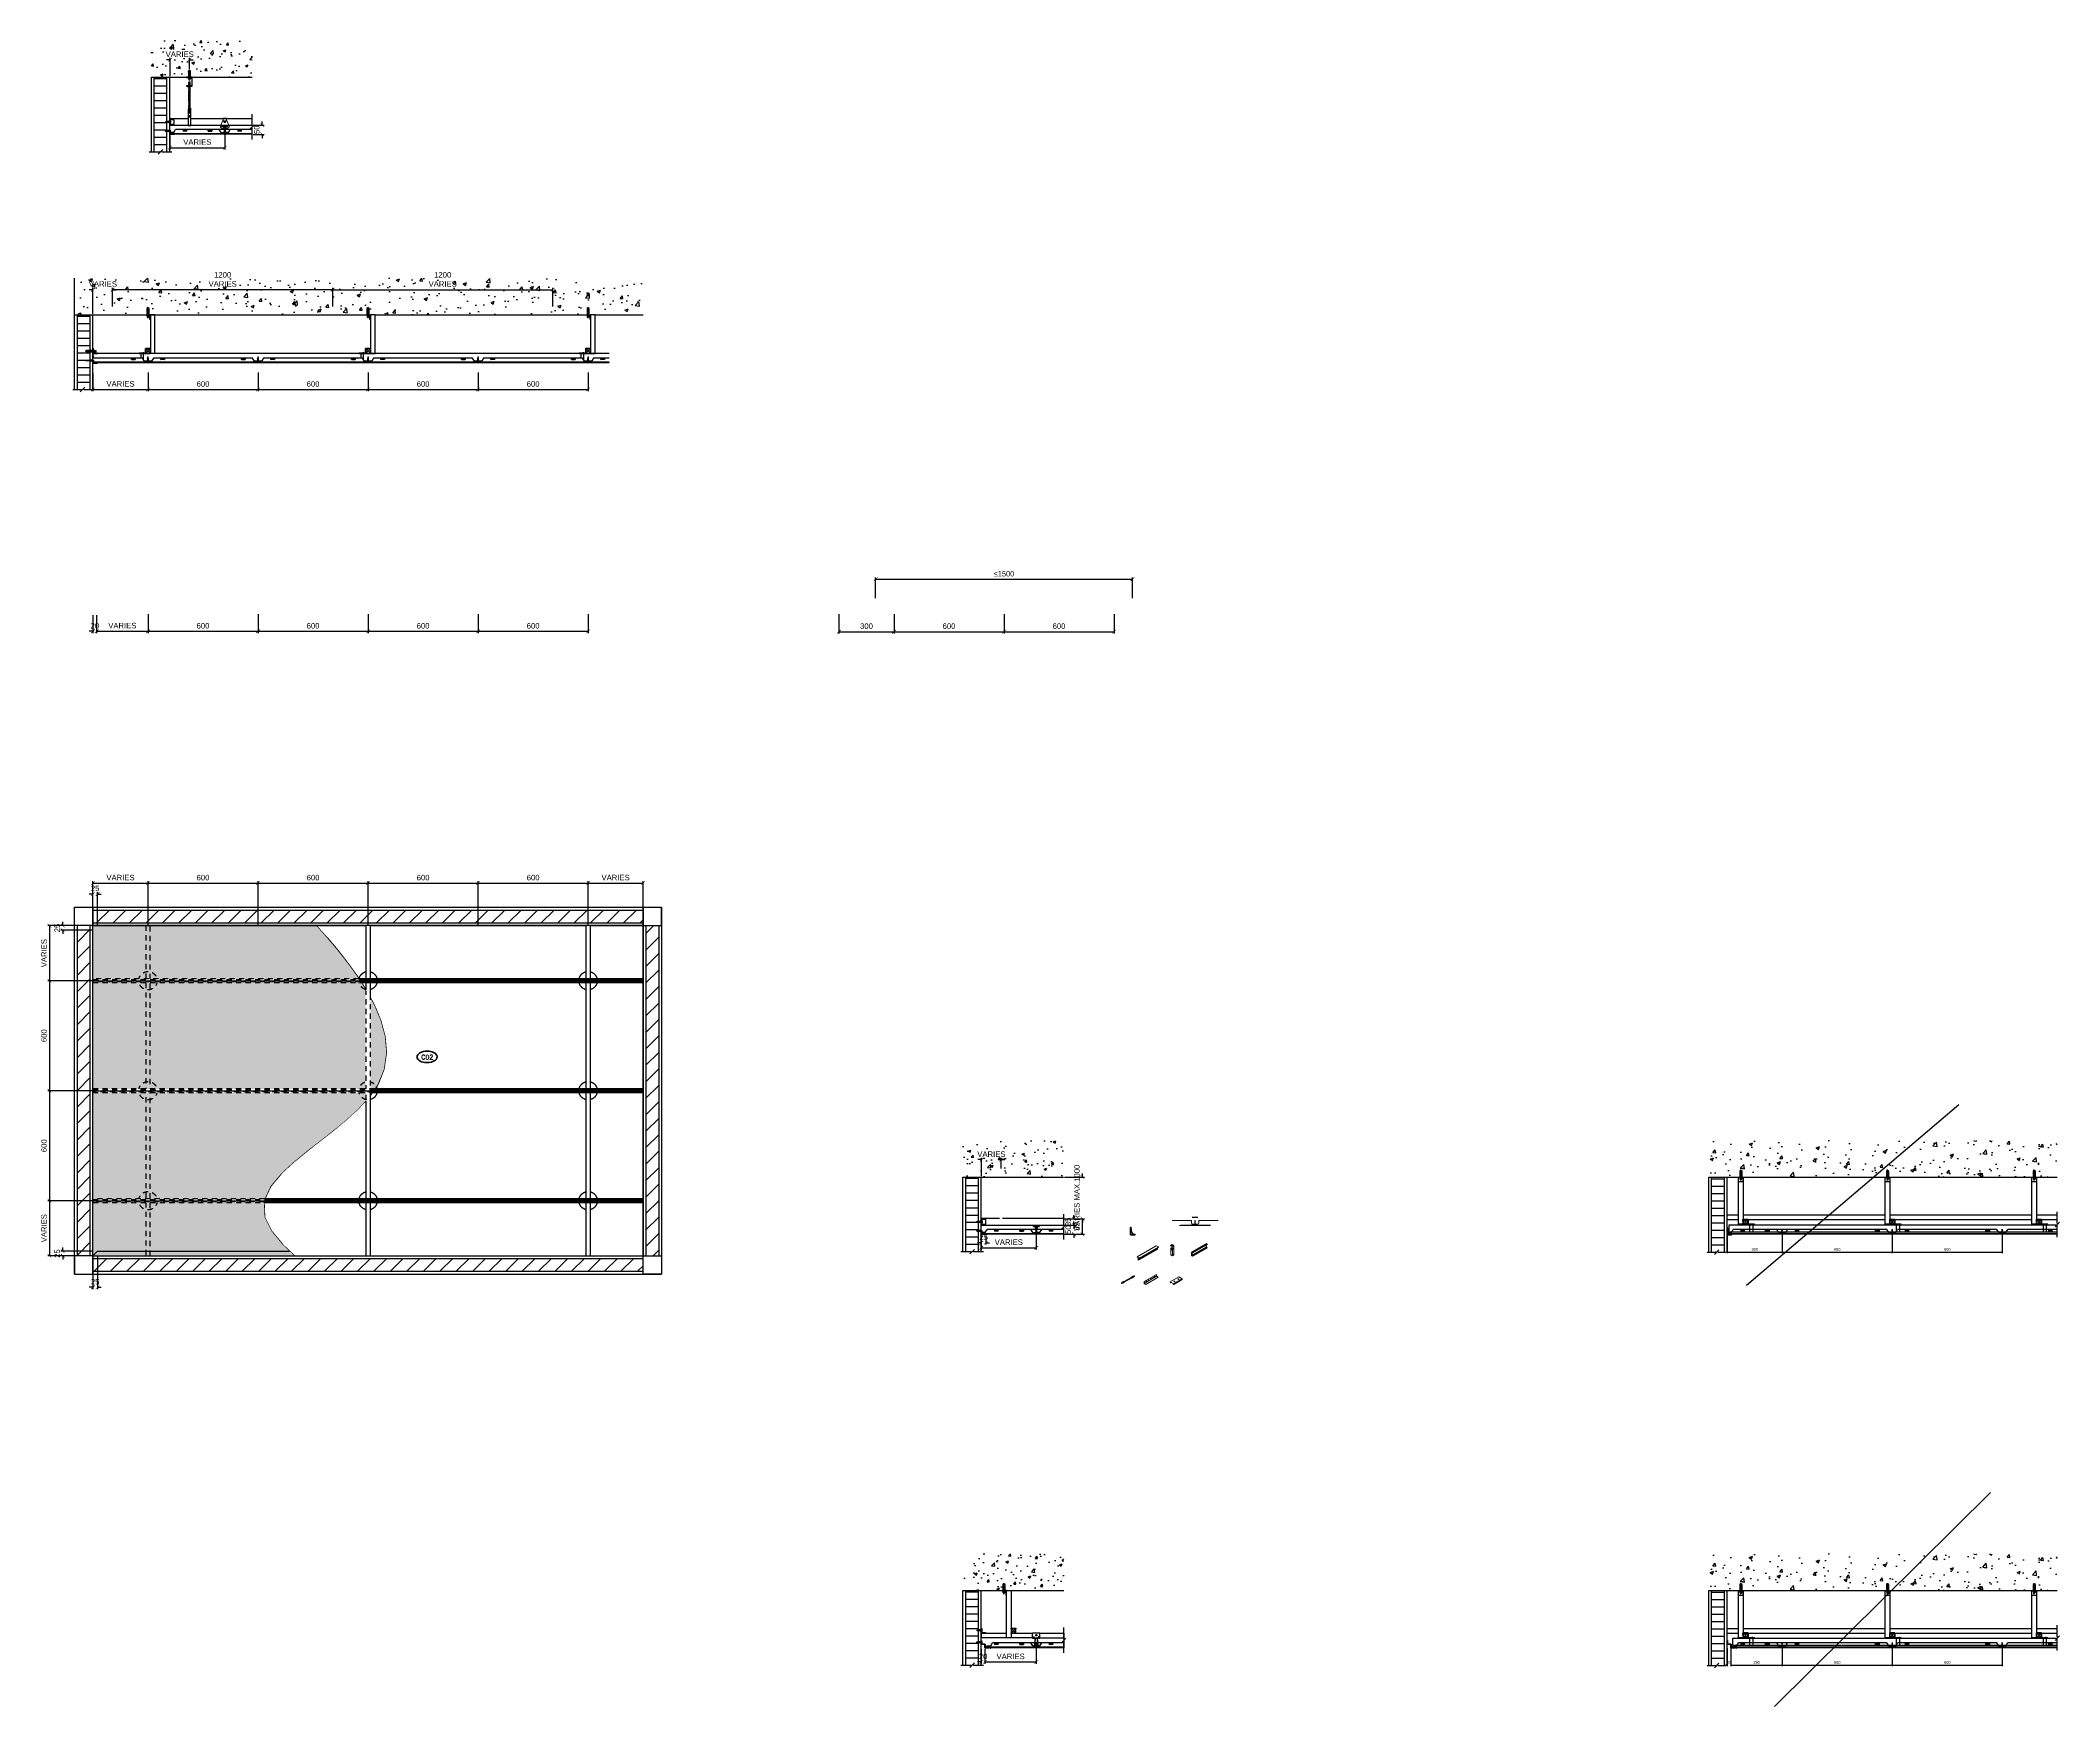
# Model space of a CAD drawing. Header units: millimetres. Extents: x 28487 to 58856, y 2691 to 22893.
# Drawn here: x 28487 to 39499, y 2691 to 11777 of the extents above.
import ezdxf
from ezdxf.xclip import XClip

# ---------------------------------------------------------------- set-up
doc = ezdxf.new("R2010")
doc.units = ezdxf.units.MM
doc.header["$XCLIPFRAME"] = 0
for name, pattern in [('ACAD_ISO02W100', [15, 12, -3]), ('CENTER', [2, 1.25, -0.25, 0.25, -0.25]), ('DASHED', [0.75, 0.5, -0.25]), ('HIDDEN', [0.375, 0.25, -0.125]), ('TA_HL_008.00000', [52, 28.4, -23.6])]:
    doc.linetypes.add(name, pattern=pattern)
for name, color, linetype in [('0-LOCK', 251, 'Continuous'), ('000 - EX D I M', 251, 'Continuous'), ('000 - H A T C H', 9, 'Continuous'), ('000 - H A T C H 0.15', 9, 'Continuous'), ('000 - L I N E 0.1', 1, 'Continuous'), ('000_CLIP-IN_ACESSORIES_DEF_SUB', 250, 'Continuous'), ('000_CLIP-IN_ACESSORIES_DEFPOINT_', 250, 'Continuous'), ('000_CLIP-IN_ACESSORIES_HATCH_', 251, 'Continuous'), ('000_CLIP-IN_ACESSORIES_MAIN_COLOR_1', 3, 'Continuous'), ('000_CLIP-IN_ACESSORIES_SUB_COLOR_1', 1, 'Continuous'), ('000_CLIP-IN_ACESSORIES_SUB_COLOR_2', 1, 'Continuous'), ('000_CLIP-IN_ACESSORIES_WIPEOUT_', 250, 'Continuous'), ('000_CLIP-IN_PANEL_DEFPOINT_', 250, 'Continuous'), ('000_CLIP-IN_PANEL_MAIN_COLOR_1', 3, 'Continuous'), ('000_CLIP-IN_PANEL_MAIN_COLOR_2', 2, 'Continuous'), ('000_CLIP-IN_PANEL_SUB_COLOR_1', 1, 'Continuous'), ('000_CLIP-IN_PANEL_SUB_COLOR_2', 1, 'Continuous'), ('000_CLIP-IN_PANEL_WIPEOUT_', 250, 'Continuous'), ('000_CLIP-IN_SUBFAME_MAIN_COLOR_1', 3, 'Continuous'), ('000_CLIP-IN_SUBFAME_MAIN_COLOR_2', 2, 'Continuous'), ('000_CLIP-IN_SUBFAME_SYMBOL_', 251, 'Continuous'), ('000_CLIP-IN_SUBFAME_WIPEOUT_', 250, 'Continuous'), ('000_FASTERN_ACESSORIES_DEF_SUB', 250, 'Continuous'), ('000_FASTERN_ACESSORIES_MAIN_COLOR_1', 3, 'Continuous'), ('000_FASTERN_ACESSORIES_SUB_COLOR_1', 1, 'Continuous'), ('000_FASTERN_ACESSORIES_SUB_COLOR_3', 251, 'Continuous'), ('000_FASTERN_ACESSORIES_WIPEOUT_', 250, 'Continuous'), ('001 - ASCESSORIES', 1, 'Continuous'), ('ARC031_C', 1, 'Continuous'), ('ARC350_A', 1, 'Continuous'), ('CEILING', 1, 'Continuous'), ('GRID', 5, 'CENTER'), ('LINE', 7, 'Continuous')]:
    doc.layers.add(name, color=color, linetype=linetype)
doc.layers.add('000 - H I D D E N', color=7, linetype='Continuous', plot=False)
doc.layers.add('Z-000-T_TEXT', color=3, linetype='Continuous', lineweight=35)
doc.styles.add('Arial', font='arial.ttf')
doc.styles.add('Cetury Gothic', font='GOTHIC.TTF')
doc.styles.get("Standard").update_dxf_attribs({"font": 'romans.shx'})
doc.dimstyles.new('DIM 50 E-E', dxfattribs={"dimscale": 50, "dimtxt": 3, "dimasz": 2, "dimexe": 2, "dimexo": 2.5, "dimgap": 1.5, "dimtad": 1, "dimdec": 0, "dimzin": 0, "dimdsep": 46, "dimtxsty": 'Arial', "dimblk": 'ARCHTICK', "dimcen": 2, "dimclrd": 1, "dimclre": 1, "dimclrt": 3, "dimaunit": 1, "dimadec": 6, "dimazin": 0, "dimtfac": 1, "dimtdec": 0, "dimtix": 1, "dimtofl": 0, "dimtmove": 2, "dimatfit": 3, "dimfxl": 1, "dimtolj": 1, "dimtzin": 0, "dimlwd": -1, "dimlwe": -1, "dimarcsym": 0})
pattern_1 = [(45, (344539.79, -412772.706), (-44.9012806, 44.9012806), [])]

# ---------------------------------------------------------------- blocks, each defined once
blk = doc.blocks.new('A$C122B3C7B')
at = {"layer": '000 - L I N E 0.1', "color": 9}
for p, q in [((0.025, -0.018), (0.048, -0.041)), ((0.025, -0.041), (0.048, -0.018))]:
    blk.add_line(p, q, dxfattribs=at)
at = {"layer": '000 - L I N E 0.1', "color": 30}
for points in [[(0.025, -0.042), (0.048, -0.042, 0.414214), (0.049, -0.041), (0.049, -0.017, 0.414214), (0.048, -0.017), (0.025, -0.017, 0.414214), (0.024, -0.017), (0.024, -0.041, 0.414214)], [(0.025, -0.041), (0.048, -0.041, 0.414214), (0.048, -0.041), (0.048, -0.018, 0.414214), (0.048, -0.017), (0.025, -0.017, 0.414214), (0.025, -0.018), (0.025, -0.041, 0.414214)]]:
    blk.add_lwpolyline(points, format="xyb", close=True, dxfattribs=at)
at = {"layer": '000 - L I N E 0.1', "color": 2}
for p in [(0.024, -0.017), (0.024, -0.042), (0.049, -0.017), (0.049, -0.042)]:
    blk.add_point(p, dxfattribs=at)
at = {"layer": '000 - H I D D E N', "color": 2, "insert": (0.036, -0.04), "char_height": 0.001, "width": 0.05968, "attachment_point": 2, "style": 'Cetury Gothic'}
blk.add_mtext('{\\C150;LG-1-P}', dxfattribs=at)
blk = doc.blocks.new('A$C484328F6')
at = {"color": 9}
for p, q in [((0, 0.042), (0.033, 0.042)), ((0, 0.041), (0, 0.042)), ((0.034, 0.041), (0, 0.041)), ((0.005, 0.042), (0.008, 0.043)), ((0.008, 0.043), (0.013, 0.043)), ((0.013, 0.043), (0.013, 0.042)), ((0.025, 0.043), (0.02, 0.043)), ((0.02, 0.043), (0.02, 0.042)), ((0.028, 0.042), (0.025, 0.043)), ((0.028, 0.042), (0.034, 0.048)), ((0.034, 0.068), (0.034, 0.043)), ((0.061, 0.069), (0.035, 0.069)), ((0.062, 0.059), (0.062, 0.068))]:
    blk.add_line(p, q, dxfattribs=at)
for points in [[(0.009, 0.041), (0.009, -0.001), (0.024, -0.001), (0.024, 0.041)], [(0.035, 0.042), (0.035, 0.068), (0.061, 0.068), (0.061, 0.059), (0.062, 0.059)]]:
    blk.add_lwpolyline(points, dxfattribs=at)
at = {"color": 7}
blk.add_arc((0.033, 0.043), 0.001, 270, 0, dxfattribs=at)
at = {"color": 9}
for centre, start, end in [((0.035, 0.068), 90, 180), ((0.034, 0.042), 270, 0), ((0.061, 0.068), 0, 90)]:
    blk.add_arc(centre, 0.001, start, end, dxfattribs=at)
at = {"layer": '000 - L I N E 0.1', "color": 2}
blk.add_blockref('A$C122B3C7B', (0.012, 0.084), dxfattribs=at)
blk = doc.blocks.new('A$C61DB5851')
at = {"color": 1}
for p, q in [((0.001, 0.035), (0.001, 0.035)), ((0.017, 0.004), (0.017, 0.004))]:
    blk.add_line(p, q, dxfattribs=at)
blk.add_lwpolyline([(0.001, 0.035), (0.002, 0.028), (0.003, 0.022), (0.004, 0.017), (0.006, 0.013), (0.009, 0.01), (0.011, 0.007), (0.014, 0.005), (0.017, 0.004)], dxfattribs=at)
blk.add_lwpolyline([(0.001, 0.035), (0.001, 0.028, 0.024418), (0.001, 0.028), (0.002, 0.022, 0.029226), (0.002, 0.022), (0.004, 0.017, 0.035089), (0.004, 0.017), (0.006, 0.013, 0.041861), (0.006, 0.013), (0.008, 0.009, 0.048869), (0.008, 0.009), (0.011, 0.007, 0.054709), (0.011, 0.007), (0.014, 0.005, 0.057623), (0.014, 0.005), (0.017, 0.004)], format="xyb", dxfattribs=at)
at = {"layer": '000 - L I N E 0.1', "color": 7}
for p, q in [((0, 0), (0, 0.039)), ((0, 0), (0.024, 0)), ((0.001, 0.001), (0.001, 0.039)), ((0.001, 0.032), (0.001, 0.039)), ((0.001, 0.032), (0.002, 0.032)), ((0.001, 0.001), (0.024, 0.001)), ((0.002, 0.032), (0.002, 0.039)), ((0.017, 0.002), (0.024, 0.002)), ((0.017, 0.001), (0.017, 0.002)), ((0.017, 0.001), (0.024, 0.001))]:
    blk.add_line(p, q, dxfattribs=at)
for centre, radius, start, end in [((0.001, 0.039), 0.00115, 0, 180), ((0.001, 0.039), 0.00015, 0, 180), ((0.024, 0.001), 0.00115, 270, 90), ((0.024, 0.001), 0.00015, 270, 90)]:
    blk.add_arc(centre, radius, start, end, dxfattribs=at)
blk = doc.blocks.new('A$C545D3639')
at = {"color": 251}
for points in [[(-0.389, 0.114), (-0.388, 0.116, 0.393862), (-0.388, 0.117), (-0.389, 0.119)], [(0.211, 0.114), (0.209, 0.116, -0.393862), (0.209, 0.117), (0.211, 0.119)]]:
    blk.add_lwpolyline(points, format="xyb", dxfattribs=at)
at = {"layer": 'GRID', "color": 2, "linetype": 'Continuous'}
for p, q in [((-0.389, 0.098), (-0.389, 0.123)), ((0.211, 0.098), (0.211, 0.123)), ((-0.252, 0.095), (-0.386, 0.095)), ((0.208, 0.095), (-0.257, 0.095))]:
    blk.add_line(p, q, dxfattribs=at)
at = {"layer": 'GRID', "color": 1, "linetype": 'Continuous'}
for p, q in [((-0.37, 0.105), (-0.36, 0.122)), ((-0.259, 0.122), (-0.36, 0.122)), ((0.181, 0.122), (-0.264, 0.122)), ((0.191, 0.105), (0.181, 0.122)), ((-0.37, 0.105), (-0.389, 0.105)), ((0.191, 0.105), (0.211, 0.105))]:
    blk.add_line(p, q, dxfattribs=at)
at = {"layer": 'GRID', "color": 251, "linetype": 'Continuous'}
for p, q in [((-0.299, 0.12), (-0.319, 0.12)), ((0.12, 0.12), (0.14, 0.12)), ((-0.252, 0.098), (-0.389, 0.098)), ((0.211, 0.098), (-0.257, 0.098))]:
    blk.add_line(p, q, dxfattribs=at)
at = {"layer": 'GRID', "color": 251}
for p, q in [((-0.302, 0.115), (-0.316, 0.115)), ((0.123, 0.115), (0.137, 0.115))]:
    blk.add_line(p, q, dxfattribs=at)
at = {"layer": 'GRID', "color": 2}
for p, q in [((-0.386, 0.095), (-0.389, 0.098)), ((0.208, 0.095), (0.211, 0.098))]:
    blk.add_line(p, q, dxfattribs=at)
at = {"layer": 'GRID', "color": 251, "linetype": 'Continuous'}
for points in [[(-0.299, 0.113), (-0.299, 0.12), (-0.302, 0.115), (-0.299, 0.113), (-0.319, 0.113), (-0.316, 0.115), (-0.319, 0.12), (-0.319, 0.113)], [(0.12, 0.113), (0.12, 0.12), (0.123, 0.115), (0.12, 0.113), (0.14, 0.113), (0.137, 0.115), (0.14, 0.12), (0.14, 0.113)]]:
    blk.add_lwpolyline(points, dxfattribs=at)
blk = doc.blocks.new('A$C61A14B6B')
at = {"layer": '000 - H A T C H', "color": 8}
blk.add_line((2.5, -5.5), (-2.5, -10.5), dxfattribs=at)
for centre, radius, start, end in [((-0.7, -9.6), 0.704, 11.7272, 123.2728), ((0.7, -6.3), 0.709, 191.9206, 303.32)]:
    blk.add_arc(centre, radius, start, end, dxfattribs=at)
blk = doc.blocks.new('WA-6')
at = {"layer": '000 - L I N E 0.1', "color": 7}
blk.add_lwpolyline([(4.48, 8.865, -0.414214), (4.481, 8.864), (4.481, 8.863, -0.414214), (4.48, 8.863), (4.456, 8.863), (4.456, 8.883), (4.436, 8.883), (4.436, 8.903), (4.437, 8.903), (4.437, 8.884), (4.457, 8.884), (4.457, 8.87), (4.466, 8.87), (4.466, 8.869), (4.457, 8.869), (4.457, 8.864), (4.478, 8.864, 0.34754), (4.478, 8.864, -0.34754), (4.479, 8.865)], format="xyb", close=True, dxfattribs=at)
at = {"layer": 'Defpoints', "color": 2, "insert": (4.46, 8.866), "char_height": 0.001, "width": 0.05968, "attachment_point": 2, "style": 'Cetury Gothic'}
blk.add_mtext('{\\C150;WA-6}', dxfattribs=at)
blk = doc.blocks.new('A$C427D6B94')
at = {"color": 1}
blk.add_line((0.013, 0.041), (0.027, 0.041), dxfattribs=at)
at = {"color": 9}
for points in [[(0.003, 0.042), (0.005, 0.047, -0.800484), (0.009, 0.047), (0.01, 0.042)], [(0.037, 0.042), (0.035, 0.047, 0.800484), (0.031, 0.047), (0.03, 0.042)]]:
    blk.add_lwpolyline(points, format="xyb", dxfattribs=at)
at = {"layer": 'GRID', "color": 1, "linetype": 'Continuous'}
for p, q in [((0, 0.041), (0, 0.07)), ((0, 0.07), (0.04, 0.07)), ((0, 0.042), (0.04, 0.042)), ((0, 0.041), (0.04, 0.041)), ((0.04, 0.041), (0.04, 0.07))]:
    blk.add_line(p, q, dxfattribs=at)
at = {"layer": 'GRID', "color": 251, "linetype": 'Continuous'}
for p, q in [((0.013, 0.041), (0.009, 0.001)), ((0.031, 0.001), (0.027, 0.041))]:
    blk.add_line(p, q, dxfattribs=at)
at = {"layer": 'GRID', "color": 251}
for p, q in [((0.01, 0), (0.012, 0)), ((0.03, 0), (0.028, 0))]:
    blk.add_line(p, q, dxfattribs=at)
at = {"layer": 'GRID', "color": 1, "linetype": 'Continuous'}
for points in [[(0.023, 0.01), (0.02, 0.006), (0.031, 0), (0.026, 0.041), (0.02, 0.041), (0.014, 0.041), (0.009, 0), (0.02, 0.006), (0.017, 0.01)], [(0.024, 0.009), (0.022, 0.007), (0.029, 0.002), (0.026, 0.04), (0.02, 0.04), (0.014, 0.04), (0.011, 0.002), (0.018, 0.007), (0.016, 0.009)]]:
    blk.add_lwpolyline(points, dxfattribs=at)
at = {"layer": 'GRID', "color": 1}
blk.add_circle((0.02, 0.057), 0.0035, dxfattribs=at)
at = {"layer": 'GRID', "color": 251}
for centre, start, end in [((0.01, 0.001), 174.144, 270), ((0.03, 0.001), 270, 5.856)]:
    blk.add_arc(centre, 0.001, start, end, dxfattribs=at)
blk = doc.blocks.new('A$C60FC100F')
at = {"layer": '000 - L I N E 0.1', "color": 7}
for p, q in [((0.03, -0.017), (0.032, -0.017)), ((0.055, -0.042), (0.055, -0.04))]:
    blk.add_line(p, q, dxfattribs=at)
for points in [[(0.03, -0.017), (0.03, -0.042), (0.055, -0.042)], [(0.032, -0.017), (0.032, -0.04), (0.055, -0.04)]]:
    blk.add_lwpolyline(points, dxfattribs=at)
at = {"layer": '000 - H I D D E N', "color": 2, "insert": (0.032, -0.041), "char_height": 0.001, "width": 0.05968, "attachment_point": 2, "style": 'Cetury Gothic'}
blk.add_mtext('{\\C150;BK-02}', dxfattribs=at)
blk = doc.blocks.new('A$C19730986')
at = {"layer": '000 - L I N E 0.1', "color": 9, "linetype": 'CENTER'}
blk.add_line((-0.043, -0.038), (0.017, -0.038), dxfattribs=at)
at = {"layer": '000 - L I N E 0.1', "color": 9}
for p, q in [((-0.038, -0.035), (-0.038, -0.041)), ((-0.038, -0.041), (-0.038, -0.035)), ((-0.037, -0.041), (-0.038, -0.035)), ((-0.036, -0.041), (-0.037, -0.035)), ((-0.036, -0.041), (-0.036, -0.035)), ((-0.035, -0.041), (-0.036, -0.035)), ((-0.034, -0.041), (-0.035, -0.035)), ((-0.035, -0.041), (-0.035, -0.035)), ((-0.034, -0.036), (-0.034, -0.034)), ((-0.034, -0.036), (-0.034, -0.037)), ((-0.034, -0.037), (-0.034, -0.04)), ((-0.034, -0.04), (-0.034, -0.041)), ((-0.034, -0.041), (-0.034, -0.042)), ((-0.03, -0.034), (-0.033, -0.034)), ((-0.033, -0.036), (-0.03, -0.036)), ((-0.033, -0.041), (-0.03, -0.041)), ((-0.03, -0.043), (-0.033, -0.043)), ((-0.029, -0.033), (-0.028, -0.033)), ((-0.028, -0.044), (-0.029, -0.033)), ((-0.029, -0.034), (-0.029, -0.042)), ((-0.029, -0.036), (-0.029, -0.034)), ((-0.029, -0.035), (-0.029, -0.035)), ((-0.029, -0.036), (-0.029, -0.037)), ((-0.029, -0.037), (-0.029, -0.04)), ((-0.029, -0.04), (-0.029, -0.041)), ((-0.029, -0.041), (-0.028, -0.041)), ((-0.029, -0.041), (-0.029, -0.042)), ((-0.028, -0.033), (-0.027, -0.044)), ((-0.028, -0.035), (-0.027, -0.035)), ((-0.027, -0.044), (-0.028, -0.044)), ((-0.027, -0.032), (-0.026, -0.032)), ((-0.027, -0.045), (-0.027, -0.032)), ((-0.027, -0.041), (-0.027, -0.041)), ((-0.026, -0.045), (-0.027, -0.045)), ((-0.026, -0.032), (-0.026, -0.045)), ((-0.026, -0.035), (-0.025, -0.035)), ((-0.026, -0.041), (-0.025, -0.041)), ((-0.025, -0.043), (-0.025, -0.034)), ((-0.025, -0.034), (0.008, -0.034)), ((0.008, -0.043), (-0.025, -0.043)), ((-0.014, -0.036), (-0.014, -0.036)), ((-0.014, -0.038), (-0.009, -0.041)), ((-0.008, -0.039), (-0.013, -0.036)), ((-0.008, -0.041), (-0.007, -0.041)), ((0.008, -0.038), (0, -0.038)), ((0, -0.038), (0.008, -0.039)), ((0.008, -0.035), (0.012, -0.034)), ((0.008, -0.034), (0.008, -0.038)), ((0.008, -0.039), (0.008, -0.043)), ((0.012, -0.043), (0.008, -0.041)), ((0.012, -0.034), (0.012, -0.043))]:
    blk.add_line(p, q, dxfattribs=at)
blk.add_circle((-0.002, -0.038), 0.0018, dxfattribs=at)
for centre, radius, start, end in [((-0.037, -0.035), 0.0003, 180, 0), ((-0.038, -0.035), 0.0003, 180, 0), ((-0.037, -0.041), 0.0003, 0, 180), ((-0.038, -0.041), 0.0003, 0, 180), ((-0.037, -0.035), 0.0003, 180, 0), ((-0.037, -0.041), 0.0003, 0, 180), ((-0.036, -0.035), 0.0003, 180, 0), ((-0.035, -0.035), 0.0003, 180, 0), ((-0.036, -0.041), 0.0003, 0, 180), ((-0.035, -0.041), 0.0003, 0, 180), ((-0.035, -0.035), 0.0003, 180, 0), ((-0.034, -0.035), 0.0003, 180, 0), ((-0.035, -0.041), 0.0003, 0, 180), ((-0.034, -0.041), 0.0003, 0, 180), ((-0.033, -0.034), 0.00084, 90, 180), ((-0.033, -0.037), 0.00084, 90, 180), ((-0.033, -0.036), 0.00084, 180, 270), ((-0.033, -0.04), 0.00084, 180, 270), ((-0.033, -0.041), 0.00084, 90, 180), ((-0.033, -0.042), 0.00084, 180, 270), ((-0.03, -0.034), 0.00084, 0, 90), ((-0.03, -0.037), 0.00084, 360, 90), ((-0.03, -0.036), 0.00084, 270, 0), ((-0.03, -0.04), 0.00084, 270, 0), ((-0.03, -0.041), 0.00084, 360, 90), ((-0.03, -0.042), 0.00084, 270, 360), ((-0.029, -0.033), 0.0004, 95, 185), ((-0.028, -0.033), 0.0004, 5, 95), ((-0.028, -0.044), 0.0004, 185, 275), ((-0.027, -0.044), 0.0004, 275, 5), ((-0.013, -0.037), 0.001, 55, 145), ((-0.013, -0.037), 0.001, 145, 235), ((-0.009, -0.04), 0.001, 235, 325), ((-0.008, -0.04), 0.001, 325, 55)]:
    blk.add_arc(centre, radius, start, end, dxfattribs=at)
at = {"layer": '000 - H I D D E N', "color": 2, "insert": (-0.023, -0.041), "char_height": 0.001, "width": 0.05968, "attachment_point": 2, "style": 'Cetury Gothic'}
blk.add_mtext('{\\C150;EB-02}', dxfattribs=at)
blk = doc.blocks.new('A$C199B5E93')
at = {"layer": '000 - L I N E 0.1', "color": 7}
for p, q in [((-0.058, -0.012), (-0.055, -0.012)), ((-0.058, -0.035), (-0.032, -0.035)), ((-0.032, -0.037), (-0.032, -0.035))]:
    blk.add_line(p, q, dxfattribs=at)
for points in [[(-0.058, -0.012), (-0.058, -0.037), (-0.032, -0.037)], [(-0.058, -0.012), (-0.032, -0.012), (-0.032, -0.037)]]:
    blk.add_lwpolyline(points, dxfattribs=at)
at = {"layer": '000 - H I D D E N', "color": 2, "insert": (-0.045, -0.035), "char_height": 0.001, "width": 0.05968, "attachment_point": 2, "style": 'Cetury Gothic'}
blk.add_mtext('{\\C150;BK-02}', dxfattribs=at)
blk = doc.blocks.new('_ArchTick')
at = {"color": 0, "linetype": 'ByBlock', "const_width": 0.15}
blk.add_lwpolyline([(-0.5, -0.5), (0.5, 0.5)], dxfattribs=at)
blk = doc.blocks.new('*D19')
at = {"layer": 'ARC031_C', "color": 1, "transparency": 16777216}
for p, q in [((37686, 5267), (37686, 5164)), ((37986, 5267), (37986, 5164)), ((37686, 5169), (37986, 5169))]:
    blk.add_line(p, q, dxfattribs=at)
at = {"layer": 'Defpoints', "color": 0, "transparency": 16777216}
for p in [(37686, 5270), (37986, 5270), (37986, 5169)]:
    blk.add_point(p, dxfattribs=at)
at = {"layer": 'ARC031_C', "color": 1, "transparency": 16777216, "xscale": 10, "yscale": 10, "zscale": 10, "rotation": 180}
blk.add_blockref('_ArchTick', (37686, 5169), dxfattribs=at)
at = {"layer": 'ARC031_C', "color": 1, "transparency": 16777216, "xscale": 10, "yscale": 10, "zscale": 10}
blk.add_blockref('_ArchTick', (37986, 5169), dxfattribs=at)
at = {"layer": 'ARC031_C', "color": 3, "transparency": 16777216, "insert": (37836, 5184), "char_height": 15, "attachment_point": 5, "style": 'Arial'}
blk.add_mtext('\\A1;300', dxfattribs=at)
blk = doc.blocks.new('*D20')
at = {"layer": 'ARC031_C', "color": 1, "transparency": 16777216}
for p, q in [((38586, 5267), (38586, 5164)), ((39186, 5267), (39186, 5164)), ((38586, 5169), (39186, 5169))]:
    blk.add_line(p, q, dxfattribs=at)
at = {"layer": 'Defpoints', "color": 0, "transparency": 16777216}
for p in [(38586, 5270), (39186, 5270), (39186, 5169)]:
    blk.add_point(p, dxfattribs=at)
at = {"layer": 'ARC031_C', "color": 1, "transparency": 16777216, "xscale": 10, "yscale": 10, "zscale": 10, "rotation": 180}
blk.add_blockref('_ArchTick', (38586, 5169), dxfattribs=at)
at = {"layer": 'ARC031_C', "color": 1, "transparency": 16777216, "xscale": 10, "yscale": 10, "zscale": 10}
blk.add_blockref('_ArchTick', (39186, 5169), dxfattribs=at)
at = {"layer": 'ARC031_C', "color": 3, "transparency": 16777216, "insert": (38886, 5184), "char_height": 15, "attachment_point": 5, "style": 'Arial'}
blk.add_mtext('\\A1;600', dxfattribs=at)
blk = doc.blocks.new('*D21')
at = {"layer": 'ARC031_C', "color": 1, "transparency": 16777216}
for p, q in [((37986, 5267), (37986, 5164)), ((38586, 5267), (38586, 5164)), ((37986, 5169), (38586, 5169))]:
    blk.add_line(p, q, dxfattribs=at)
at = {"layer": 'Defpoints', "color": 0, "transparency": 16777216}
for p in [(37986, 5270), (38586, 5270), (38586, 5169)]:
    blk.add_point(p, dxfattribs=at)
at = {"layer": 'ARC031_C', "color": 1, "transparency": 16777216, "xscale": 10, "yscale": 10, "zscale": 10, "rotation": 180}
blk.add_blockref('_ArchTick', (37986, 5169), dxfattribs=at)
at = {"layer": 'ARC031_C', "color": 1, "transparency": 16777216, "xscale": 10, "yscale": 10, "zscale": 10}
blk.add_blockref('_ArchTick', (38586, 5169), dxfattribs=at)
at = {"layer": 'ARC031_C', "color": 3, "transparency": 16777216, "insert": (38286, 5184), "char_height": 15, "attachment_point": 5, "style": 'Arial'}
blk.add_mtext('\\A1;600', dxfattribs=at)
blk = doc.blocks.new('A$C06CA28E6')
at = {"layer": '000 - H A T C H', "color": 8}
blk.add_line((15.8, 2.5), (10.8, -2.5), dxfattribs=at)
for centre, radius, start, end in [((15, 0.7), 0.709, 146.68, 258.0794), ((11.6, -0.7), 0.704, 326.7272, 78.2728)]:
    blk.add_arc(centre, radius, start, end, dxfattribs=at)
blk = doc.blocks.new('*D22')
at = {"layer": 'ARC031_C', "color": 1, "transparency": 16777216}
for p, q in [((37706, 3009), (37706, 2912)), ((37986, 3013), (37986, 2912)), ((37706, 2917), (37986, 2917))]:
    blk.add_line(p, q, dxfattribs=at)
at = {"layer": 'Defpoints', "color": 0, "transparency": 16777216}
for p in [(37706, 3011), (37986, 3015), (37986, 2917)]:
    blk.add_point(p, dxfattribs=at)
at = {"layer": 'ARC031_C', "color": 1, "transparency": 16777216, "xscale": 10, "yscale": 10, "zscale": 10, "rotation": 180}
blk.add_blockref('_ArchTick', (37706, 2917), dxfattribs=at)
at = {"layer": 'ARC031_C', "color": 1, "transparency": 16777216, "xscale": 10, "yscale": 10, "zscale": 10}
blk.add_blockref('_ArchTick', (37986, 2917), dxfattribs=at)
at = {"layer": 'ARC031_C', "color": 3, "transparency": 16777216, "insert": (37846, 2932), "char_height": 15, "attachment_point": 5, "style": 'Arial'}
blk.add_mtext('\\A1;280', dxfattribs=at)
blk = doc.blocks.new('*D23')
at = {"layer": 'ARC031_C', "color": 1, "transparency": 16777216}
for p, q in [((37686, 3009), (37686, 2912)), ((37706, 3008), (37706, 2912)), ((37686, 2917), (37676, 2917)), ((37706, 2917), (37716, 2917))]:
    blk.add_line(p, q, dxfattribs=at)
at = {"layer": 'Defpoints', "color": 0, "transparency": 16777216}
for p in [(37686, 3011), (37706, 3010), (37706, 2917)]:
    blk.add_point(p, dxfattribs=at)
at = {"layer": 'ARC031_C', "color": 1, "transparency": 16777216, "xscale": 10, "yscale": 10, "zscale": 10}
blk.add_blockref('_ArchTick', (37686, 2917), dxfattribs=at)
at = {"layer": 'ARC031_C', "color": 1, "transparency": 16777216, "xscale": 10, "yscale": 10, "zscale": 10, "rotation": 180}
blk.add_blockref('_ArchTick', (37706, 2917), dxfattribs=at)
at = {"layer": 'ARC031_C', "color": 3, "transparency": 16777216, "insert": (37696, 2932), "char_height": 15, "attachment_point": 5, "style": 'Arial'}
blk.add_mtext('\\A1;20', dxfattribs=at)
blk = doc.blocks.new('*D24')
at = {"layer": 'ARC031_C', "color": 1, "transparency": 16777216}
for p, q in [((37986, 3014), (37986, 2912)), ((38586, 3013), (38586, 2912)), ((37986, 2917), (38586, 2917))]:
    blk.add_line(p, q, dxfattribs=at)
at = {"layer": 'Defpoints', "color": 0, "transparency": 16777216}
for p in [(37986, 3016), (38586, 3015), (38586, 2917)]:
    blk.add_point(p, dxfattribs=at)
at = {"layer": 'ARC031_C', "color": 1, "transparency": 16777216, "xscale": 10, "yscale": 10, "zscale": 10, "rotation": 180}
blk.add_blockref('_ArchTick', (37986, 2917), dxfattribs=at)
at = {"layer": 'ARC031_C', "color": 1, "transparency": 16777216, "xscale": 10, "yscale": 10, "zscale": 10}
blk.add_blockref('_ArchTick', (38586, 2917), dxfattribs=at)
at = {"layer": 'ARC031_C', "color": 3, "transparency": 16777216, "insert": (38286, 2932), "char_height": 15, "attachment_point": 5, "style": 'Arial'}
blk.add_mtext('\\A1;600', dxfattribs=at)
blk = doc.blocks.new('*D25')
at = {"layer": 'ARC031_C', "color": 1, "transparency": 16777216}
for p, q in [((38586, 3014), (38586, 2912)), ((39186, 3013), (39186, 2912)), ((38586, 2917), (39186, 2917))]:
    blk.add_line(p, q, dxfattribs=at)
at = {"layer": 'Defpoints', "color": 0, "transparency": 16777216}
for p in [(38586, 3016), (39186, 3015), (39186, 2917)]:
    blk.add_point(p, dxfattribs=at)
at = {"layer": 'ARC031_C', "color": 1, "transparency": 16777216, "xscale": 10, "yscale": 10, "zscale": 10, "rotation": 180}
blk.add_blockref('_ArchTick', (38586, 2917), dxfattribs=at)
at = {"layer": 'ARC031_C', "color": 1, "transparency": 16777216, "xscale": 10, "yscale": 10, "zscale": 10}
blk.add_blockref('_ArchTick', (39186, 2917), dxfattribs=at)
at = {"layer": 'ARC031_C', "color": 3, "transparency": 16777216, "insert": (38886, 2932), "char_height": 15, "attachment_point": 5, "style": 'Arial'}
blk.add_mtext('\\A1;600', dxfattribs=at)
blk = doc.blocks.new('A$C78244B8F')
at = {"layer": '000 - L I N E 0.1'}
for p, q in [((0.033, 0.004), (0, 0.004)), ((0.018, 0.005), (0.004, 0.005)), ((0.008, 0.006), (0.006, 0.006)), ((0.008, 0.002), (0.006, 0.002)), ((0.01, 0.006), (0.009, 0.006)), ((0.01, 0.002), (0.009, 0.002)), ((0.013, 0.006), (0.011, 0.006)), ((0.013, 0.002), (0.011, 0.002)), ((0.02, 0.008), (0.013, 0.007)), ((0.013, 0.007), (0.025, 0.007)), ((0.013, 0.005), (0.013, 0.007)), ((0.013, 0.002), (0.013, 0.004)), ((0.025, 0.002), (0.013, 0.002)), ((0.02, 0), (0.013, 0.002)), ((0.018, 0.004), (0.018, 0.005)), ((0.02, 0.007), (0.02, 0.008)), ((0.02, 0), (0.02, 0.002)), ((0.025, 0.002), (0.025, 0.007)), ((0.026, 0.003), (0.025, 0.005)), ((0.026, 0.005), (0.025, 0.005)), ((0.026, 0.002), (0.025, 0.003)), ((0.027, 0.005), (0.026, 0.005)), ((0.026, 0.002), (0.026, 0.003)), ((0.026, 0.003), (0.026, 0.003)), ((0.028, 0.003), (0.027, 0.003)), ((0.028, 0.005), (0.028, 0.005)), ((0.029, 0.003), (0.028, 0.003)), ((0.029, 0.007), (0.029, 0.001)), ((0.03, 0.007), (0.03, 0.001)), ((0.03, 0.005), (0.03, 0.004)), ((0.031, 0.005), (0.03, 0.005)), ((0.03, 0.004), (0.031, 0.004))]:
    blk.add_line(p, q, dxfattribs=at)
for points in [[(0.004, 0.005), (0.004, 0.005), (0.005, 0.007), (0.006, 0.007), (0.006, 0.005)], [(0.018, 0.004), (0.004, 0.004)], [(0.006, 0.004), (0.006, 0.002), (0.005, 0.002), (0.004, 0.003), (0.004, 0.004)], [(0.008, 0.005), (0.008, 0.007), (0.009, 0.007), (0.009, 0.005)], [(0.009, 0.004), (0.009, 0.002), (0.008, 0.002), (0.008, 0.004)], [(0.01, 0.005), (0.01, 0.007), (0.011, 0.007), (0.011, 0.005)], [(0.011, 0.004), (0.011, 0.002), (0.01, 0.002), (0.01, 0.004)]]:
    blk.add_lwpolyline(points, dxfattribs=at)
for points in [[(0.027, 0.002), (0.026, 0.003), (0.026, 0.005), (0.026, 0.006, -0.57735), (0.026, 0.006), (0.026, 0.005), (0.027, 0.003), (0.027, 0.002, -0.57)], [(0.028, 0.002), (0.028, 0.003), (0.027, 0.005), (0.027, 0.006, -0.57735), (0.027, 0.006), (0.028, 0.005), (0.028, 0.003), (0.028, 0.002, -0.57)]]:
    blk.add_lwpolyline(points, format="xyb", close=True, dxfattribs=at)
blk.add_lwpolyline([(0.029, 0.003), (0.029, 0.003), (0.028, 0.005), (0.028, 0.006, -0.57735), (0.029, 0.006), (0.029, 0.006)], format="xyb", dxfattribs=at)
for centre, radius, start, end in [((0.026, 0.003), 0.0000944, 210, 330), ((0.029, 0), 0.00734, 78.5788, 90), ((0.029, 0.009), 0.00734, 270, 281.4212), ((0.025, 0.004), 0.00561, 0, 29.4871), ((0.025, 0.004), 0.00561, 330.5129, 0)]:
    blk.add_arc(centre, radius, start, end, dxfattribs=at)
blk = doc.blocks.new('A$C5FC57426')
at = {"color": 0, "linetype": 'Continuous', "lineweight": 0, "extrusion": (0, 0.816497, 0.57735)}
for p, q in [((0.16, 0.105), (-0.098, -0.044)), ((-0.082, -0.076), (0.176, 0.073)), ((-0.082, -0.083), (0.176, 0.066)), ((-0.078, -0.088), (0.18, 0.061)), ((-0.078, -0.088), (0.179, 0.061)), ((-0.068, -0.062), (0.19, 0.087)), ((0.19, 0.086), (-0.068, -0.063)), ((0.189, 0.089), (0.161, 0.105)), ((0.176, 0.073), (0.179, 0.08)), ((0.176, 0.066), (0.176, 0.073)), ((0.18, 0.061), (0.176, 0.066)), ((0.179, 0.061), (0.18, 0.061)), ((-0.097, -0.044), (-0.069, -0.06)), ((-0.069, -0.061), (-0.097, -0.045)), ((-0.097, -0.045), (-0.097, -0.045)), ((-0.097, -0.046), (-0.096, -0.045)), ((-0.097, -0.046), (-0.09, -0.05)), ((-0.09, -0.05), (-0.097, -0.046)), ((-0.09, -0.05), (-0.089, -0.049)), ((-0.09, -0.05), (-0.083, -0.075)), ((-0.083, -0.075), (-0.09, -0.05)), ((-0.087, -0.083), (-0.083, -0.081)), ((-0.087, -0.083), (-0.083, -0.082)), ((-0.086, -0.084), (-0.087, -0.083)), ((-0.083, -0.082), (-0.086, -0.084)), ((-0.083, -0.075), (-0.082, -0.074)), ((-0.083, -0.075), (-0.083, -0.082)), ((-0.083, -0.082), (-0.083, -0.075)), ((-0.083, -0.082), (-0.082, -0.082)), ((-0.082, -0.075), (-0.076, -0.058)), ((-0.076, -0.059), (-0.082, -0.076)), ((-0.082, -0.083), (-0.082, -0.075)), ((-0.082, -0.076), (-0.082, -0.083)), ((-0.082, -0.083), (-0.078, -0.088)), ((-0.078, -0.088), (-0.082, -0.083)), ((-0.078, -0.088), (-0.078, -0.088)), ((-0.076, -0.058), (-0.075, -0.057)), ((-0.076, -0.058), (-0.069, -0.062)), ((-0.069, -0.062), (-0.076, -0.059)), ((-0.069, -0.062), (-0.068, -0.062))]:
    blk.add_line(p, q, dxfattribs=at)
at = {"color": 0, "linetype": 'Continuous', "lineweight": 0}
for centre, major_axis, start_param, end_param in [((0.161, 0.104), (-0.00071, 0.00123), -0.712308, 0), ((0.189, 0.087), (-0.00071, 0.00123), -2.361477, -0.858488), ((0.189, 0.087), (0.000574, -0.000994), 0, 0.907352), ((-0.097, -0.045), (-0.000313, 0.000542), -0.675048, 0.895749), ((-0.097, -0.045), (0.000208, -0.00036), -2.50429, -0.015796), ((-0.069, -0.061), (-0.000313, 0.000542), -2.466545, -0.895749), ((-0.069, -0.062), (0.000208, -0.00036), -1.555, 0.933493)]:
    blk.add_ellipse(centre, major_axis=major_axis, ratio=0.57735, start_param=start_param, end_param=end_param, dxfattribs=at)
at = {"color": 0, "linetype": 'Continuous', "lineweight": 0, "extrusion": (-7.21111e-17, -4.16334e-17, -1)}
blk.add_ellipse((-0.097, -0.045), major_axis=(-0.00071, 0.00123), ratio=0.57735, start_param=-0.790681, end_param=0.712308, dxfattribs=at)
at = {"color": 0, "linetype": 'Continuous', "lineweight": 0, "extrusion": (-2.2377e-16, -9.9638e-19, -1)}
blk.add_ellipse((-0.097, -0.045), major_axis=(-0.000574, 0.000994), ratio=0.57735, start_param=-2.69727, end_param=-0.663445, dxfattribs=at)
at = {"color": 0, "linetype": 'Continuous', "lineweight": 0, "extrusion": (-1.96015e-16, -4.90704e-17, -1)}
blk.add_ellipse((-0.069, -0.061), major_axis=(0.00071, -0.00123), ratio=0.57735, start_param=-2.283105, end_param=-0.780116, dxfattribs=at)
at = {"color": 0, "linetype": 'Continuous', "lineweight": 0, "extrusion": (-9.24296e-17, -1.17463e-16, -1)}
blk.add_ellipse((-0.069, -0.062), major_axis=(0.000574, -0.000994), ratio=0.57735, start_param=-0.907352, end_param=1.126474, dxfattribs=at)
blk = doc.blocks.new('ERGEHTRHSRH')
at = {"color": 2}
for points in [[(34785, 5337), (34790, 5358), (34799, 5358, 0.453841), (34799, 5359), (34769, 5359, 0.453841), (34769, 5358), (34778, 5358), (34783, 5337), (34783, 5329), (34778, 5322), (34777, 5322), (34783, 5329), (34783, 5337), (34777, 5357), (34769, 5357)], [(34769, 5357, -0.552912), (34769, 5359), (34799, 5359, -0.552912), (34799, 5357), (34791, 5357), (34786, 5337)]]:
    blk.add_lwpolyline(points, format="xyb", dxfattribs=at)
blk.add_lwpolyline([(34786, 5337), (34786, 5329), (34791, 5322), (34791, 5322), (34785, 5329), (34785, 5337)], dxfattribs=at)
blk = doc.blocks.new('RHREHA')
at = {"color": 1, "linetype": 'Continuous', "lineweight": 0}
for p, q in [((33908, 5342), (33895, 5313)), ((33933, 5311), (33903, 5311)), ((33907, 5309), (33905, 5308)), ((33913, 5303), (33907, 5309)), ((33909, 5353), (33909, 5345)), ((33911, 5355), (33918, 5355)), ((33911, 5300), (33913, 5303)), ((33926, 5355), (33918, 5355)), ((33924, 5303), (33930, 5309)), ((33925, 5300), (33924, 5303)), ((33928, 5353), (33928, 5345)), ((33929, 5342), (33942, 5313)), ((33930, 5309), (33932, 5308))]:
    blk.add_line(p, q, dxfattribs=at)
blk.add_circle((33918, 5335), 2.23, dxfattribs=at)
for centre, radius, start, end in [((33906, 5310), 11.2, 165.8002, 299.4628), ((33905, 5310), 2.45, 168.7298, 266.8581), ((33903, 5310), 0.485, 90, 168.7298), ((33902, 5345), 6.93, 336.2092, 0), ((33911, 5353), 2.08, 90, 180), ((33931, 5310), 11.2, 240.5372, 14.1998), ((33926, 5353), 2.08, 0, 90), ((33935, 5345), 6.93, 180, 203.7908), ((33931, 5310), 2.45, 273.1419, 11.2702), ((33933, 5310), 0.485, 11.2702, 90)]:
    blk.add_arc(centre, radius, start, end, dxfattribs=at)
blk = doc.blocks.new('PLAN-BOLT')
for p, q in [((-7, 0), (7, 0)), ((0, 7), (0, -7))]:
    blk.add_line(p, q)
blk.add_lwpolyline([(-2, 4), (-5, 0), (-2, -4), (2, -4), (5, 0), (2, 4)], close=True)
blk = doc.blocks.new('HRAAREH')
at = {"layer": '0-LOCK', "color": 1}
blk.add_lwpolyline([(34278, 5581), (34284, 5581), (34284, 5579), (34278, 5579)], close=True, dxfattribs=at)
at = {"layer": '0-LOCK'}
blk.add_lwpolyline([(34278, 5533), (34284, 5533), (34284, 5531), (34278, 5531)], close=True, dxfattribs=at)
at = {"layer": '000 - L I N E 0.1', "color": 1}
for p, q in [((34278, 5613), (34277, 5616)), ((34277, 5616), (34285, 5616)), ((34285, 5616), (34284, 5613)), ((34274, 5578), (34274, 5579)), ((34274, 5579), (34287, 5579)), ((34287, 5578), (34274, 5578)), ((34275, 5577), (34286, 5578)), ((34275, 5576), (34275, 5576)), ((34286, 5576), (34276, 5575)), ((34276, 5575), (34276, 5571)), ((34277, 5579), (34277, 5613)), ((34277, 5613), (34280, 5613)), ((34285, 5579), (34277, 5579)), ((34277, 5575), (34285, 5575)), ((34278, 5575), (34277, 5575)), ((34278, 5571), (34277, 5571)), ((34282, 5597), (34278, 5592)), ((34278, 5591), (34279, 5590)), ((34278, 5579), (34278, 5579)), ((34278, 5577), (34278, 5578)), ((34278, 5575), (34278, 5576)), ((34278, 5575), (34280, 5575)), ((34284, 5571), (34278, 5570)), ((34278, 5571), (34280, 5571)), ((34284, 5570), (34278, 5569)), ((34284, 5569), (34278, 5568)), ((34284, 5569), (34278, 5569)), ((34284, 5568), (34278, 5568)), ((34284, 5568), (34278, 5567)), ((34284, 5567), (34278, 5566)), ((34278, 5566), (34284, 5566)), ((34279, 5571), (34279, 5575)), ((34280, 5613), (34281, 5605)), ((34280, 5590), (34284, 5595)), ((34280, 5575), (34282, 5575)), ((34280, 5571), (34282, 5571)), ((34281, 5605), (34282, 5613)), ((34282, 5613), (34285, 5613)), ((34282, 5575), (34284, 5575)), ((34282, 5571), (34284, 5571)), ((34283, 5597), (34283, 5597)), ((34283, 5571), (34283, 5575)), ((34284, 5579), (34284, 5579)), ((34284, 5577), (34284, 5578)), ((34284, 5575), (34284, 5576)), ((34284, 5575), (34285, 5575)), ((34284, 5571), (34285, 5571)), ((34285, 5613), (34285, 5579)), ((34286, 5575), (34286, 5571)), ((34287, 5579), (34287, 5578)), ((34287, 5577), (34287, 5577))]:
    blk.add_line(p, q, dxfattribs=at)
at = {"layer": '000 - L I N E 0.1', "color": 251, "linetype": 'CENTER'}
blk.add_line((34281, 5562), (34281, 5622), dxfattribs=at)
at = {"layer": '000 - L I N E 0.1', "color": 1}
blk.add_circle((34281, 5603), 1.8, dxfattribs=at)
for centre, radius, start, end in [((34276, 5576), 0.4, 95, 185), ((34276, 5576), 0.4, 185, 275), ((34277, 5575), 0.84, 90, 180), ((34277, 5571), 0.84, 180, 270), ((34279, 5591), 1, 145, 235), ((34278, 5575), 0.84, 360, 90), ((34278, 5570), 0.3, 270, 90), ((34278, 5571), 0.84, 270, 0), ((34278, 5570), 0.3, 270, 90), ((34278, 5569), 0.3, 270, 90), ((34278, 5569), 0.3, 270, 90), ((34278, 5568), 0.3, 270, 90), ((34278, 5567), 0.3, 270, 90), ((34278, 5567), 0.3, 270, 90), ((34279, 5591), 1, 235, 325), ((34280, 5575), 0.84, 90, 180), ((34280, 5571), 0.84, 180, 270), ((34282, 5596), 1, 55, 145), ((34282, 5575), 0.84, 360, 90), ((34282, 5571), 0.84, 270, 0), ((34283, 5596), 1, 325, 55), ((34284, 5575), 0.84, 90, 180), ((34284, 5571), 0.84, 180, 270), ((34284, 5570), 0.3, 90, 270), ((34284, 5570), 0.3, 90, 270), ((34284, 5569), 0.3, 90, 270), ((34284, 5569), 0.3, 90, 270), ((34284, 5568), 0.3, 90, 270), ((34284, 5567), 0.3, 90, 270), ((34284, 5567), 0.3, 90, 270), ((34285, 5575), 0.84, 360, 90), ((34285, 5571), 0.84, 270, 0), ((34286, 5577), 0.4, 5, 95), ((34286, 5577), 0.4, 275, 5)]:
    blk.add_arc(centre, radius, start, end, dxfattribs=at)
at = {"layer": 'ARC350_A'}
for p, q in [((34276, 5539), (34276, 5535)), ((34276, 5539), (34276, 5535)), ((34276, 5524), (34276, 5528)), ((34276, 5524), (34276, 5528)), ((34277, 5539), (34284, 5539)), ((34277, 5539), (34284, 5539)), ((34277, 5534), (34284, 5534)), ((34277, 5534), (34284, 5534)), ((34277, 5533), (34284, 5533)), ((34277, 5531), (34284, 5531)), ((34277, 5528), (34284, 5528)), ((34277, 5528), (34284, 5528)), ((34277, 5523), (34284, 5523)), ((34277, 5523), (34284, 5523)), ((34283, 5554), (34278, 5553)), ((34283, 5554), (34278, 5553)), ((34283, 5554), (34278, 5553)), ((34283, 5554), (34278, 5553)), ((34278, 5539), (34278, 5535)), ((34278, 5539), (34278, 5535)), ((34278, 5524), (34278, 5528)), ((34278, 5524), (34278, 5528)), ((34283, 5539), (34283, 5535)), ((34283, 5539), (34283, 5535)), ((34283, 5524), (34283, 5528)), ((34283, 5524), (34283, 5528)), ((34285, 5539), (34285, 5535)), ((34285, 5539), (34285, 5535)), ((34285, 5524), (34285, 5528)), ((34285, 5524), (34285, 5528)), ((34276, 5412), (34276, 5408)), ((34284, 5412), (34277, 5412)), ((34284, 5408), (34277, 5408)), ((34278, 5484), (34283, 5484)), ((34278, 5484), (34283, 5484)), ((34283, 5452), (34279, 5452)), ((34279, 5412), (34279, 5408)), ((34283, 5412), (34283, 5408)), ((34286, 5412), (34286, 5408))]:
    blk.add_line(p, q, dxfattribs=at)
at = {"layer": 'ARC350_A', "linetype": 'ACAD_ISO02W100'}
for p, q in [((34277, 5533), (34277, 5531)), ((34277, 5531), (34277, 5529)), ((34284, 5533), (34284, 5531)), ((34284, 5531), (34284, 5529))]:
    blk.add_line(p, q, dxfattribs=at)
at = {"layer": 'ARC350_A', "color": 251}
for p, q in [((34276, 5400), (34276, 5404)), ((34284, 5404), (34277, 5404)), ((34284, 5399), (34277, 5399)), ((34279, 5400), (34279, 5404)), ((34283, 5400), (34283, 5404)), ((34286, 5400), (34286, 5404)), ((34278, 5384), (34283, 5385)), ((34278, 5384), (34283, 5385))]:
    blk.add_line(p, q, dxfattribs=at)
at = {"layer": 'ARC350_A', "color": 2}
blk.add_lwpolyline([(34265, 5579), (34293, 5579), (34293, 5533), (34265, 5533), (34265, 5531), (34295, 5531), (34295, 5581), (34265, 5581)], close=True, dxfattribs=at)
at = {"layer": 'ARC350_A'}
for points in [[(34275, 5534), (34275, 5533), (34287, 5533), (34287, 5534)], [(34275, 5534), (34275, 5533), (34287, 5533), (34287, 5534)], [(34275, 5528), (34275, 5529), (34287, 5529), (34287, 5528)], [(34275, 5528), (34275, 5529), (34287, 5529), (34287, 5528)], [(34287, 5408), (34287, 5407), (34275, 5407), (34275, 5408)]]:
    blk.add_lwpolyline(points, close=True, dxfattribs=at)
for points in [[(34278, 5554), (34279, 5555), (34283, 5555), (34283, 5554)], [(34278, 5554), (34279, 5555), (34283, 5555), (34283, 5554)], [(34278, 5554), (34279, 5555), (34283, 5555), (34283, 5554)], [(34278, 5554), (34279, 5555), (34283, 5555), (34283, 5554)], [(34283, 5484), (34283, 5484), (34278, 5484), (34278, 5484)], [(34283, 5484), (34283, 5452), (34278, 5452), (34278, 5484)]]:
    blk.add_lwpolyline(points, dxfattribs=at)
for points in [[(34278, 5550, 0.666667), (34278, 5551), (34283, 5553, 0.666667), (34283, 5551)], [(34278, 5550, 0.666667), (34278, 5551), (34283, 5553, 0.666667), (34283, 5551)], [(34278, 5550, 0.666667), (34278, 5551), (34283, 5553, 0.666667), (34283, 5551)], [(34278, 5550, 0.666667), (34278, 5551), (34283, 5553, 0.666667), (34283, 5551)], [(34278, 5548, 0.666667), (34278, 5550), (34283, 5551, 0.666667), (34283, 5550)], [(34278, 5548, 0.666667), (34278, 5550), (34283, 5551, 0.666667), (34283, 5550)], [(34278, 5548, 0.666667), (34278, 5550), (34283, 5551, 0.666667), (34283, 5550)], [(34278, 5548, 0.666667), (34278, 5550), (34283, 5551, 0.666667), (34283, 5550)], [(34278, 5547, 0.666667), (34278, 5548), (34283, 5550, 0.666667), (34283, 5548)], [(34278, 5547, 0.666667), (34278, 5548), (34283, 5550, 0.666667), (34283, 5548)], [(34278, 5547, 0.666667), (34278, 5548), (34283, 5550, 0.666667), (34283, 5548)], [(34278, 5547, 0.666667), (34278, 5548), (34283, 5550, 0.666667), (34283, 5548)], [(34278, 5545, 0.666667), (34278, 5547), (34283, 5548, 0.666667), (34283, 5547)], [(34278, 5545, 0.666667), (34278, 5547), (34283, 5548, 0.666667), (34283, 5547)], [(34278, 5545, 0.666667), (34278, 5547), (34283, 5548, 0.666667), (34283, 5547)], [(34278, 5545, 0.666667), (34278, 5547), (34283, 5548, 0.666667), (34283, 5547)], [(34278, 5544, 0.666667), (34278, 5545), (34283, 5547, 0.666667), (34283, 5545)], [(34278, 5544, 0.666667), (34278, 5545), (34283, 5547, 0.666667), (34283, 5545)], [(34278, 5542, 0.666667), (34278, 5544), (34283, 5545, 0.666667), (34283, 5544)], [(34278, 5542, 0.666667), (34278, 5544), (34283, 5545, 0.666667), (34283, 5544)], [(34278, 5541, 0.666667), (34278, 5542), (34283, 5544, 0.666667), (34283, 5542)], [(34278, 5541, 0.666667), (34278, 5542), (34283, 5544, 0.666667), (34283, 5542)], [(34278, 5539, 0.666667), (34278, 5541), (34283, 5542, 0.666667), (34283, 5541)], [(34278, 5539, 0.666667), (34278, 5541), (34283, 5542, 0.666667), (34283, 5541)], [(34279, 5539, 0.216982), (34278, 5539), (34283, 5541, 0.666667), (34283, 5539)], [(34279, 5539, 0.216982), (34278, 5539), (34283, 5541, 0.666667), (34283, 5539)], [(34278, 5520, 0.666667), (34278, 5521), (34283, 5523, 0.666667), (34283, 5521)], [(34278, 5521, 0.666667), (34278, 5523), (34280, 5523)], [(34278, 5523, 0.173762), (34279, 5523, 0.173762)], [(34278, 5520, 0.666667), (34278, 5521), (34283, 5523, 0.666667), (34283, 5521)], [(34278, 5521, 0.666667), (34278, 5523), (34280, 5523)], [(34278, 5523, 0.173762), (34279, 5523, 0.173762)], [(34278, 5518, 0.666667), (34278, 5520), (34283, 5521, 0.666667), (34283, 5520)], [(34278, 5518, 0.666667), (34278, 5520), (34283, 5521, 0.666667), (34283, 5520)], [(34278, 5517, 0.666667), (34278, 5518), (34283, 5520, 0.666667), (34283, 5518)], [(34278, 5517, 0.666667), (34278, 5518), (34283, 5520, 0.666667), (34283, 5518)], [(34278, 5515, 0.666667), (34278, 5517), (34283, 5518, 0.666667), (34283, 5517)], [(34278, 5515, 0.666667), (34278, 5517), (34283, 5518, 0.666667), (34283, 5517)], [(34278, 5514, 0.666667), (34278, 5515), (34283, 5517, 0.666667), (34283, 5515)], [(34278, 5514, 0.666667), (34278, 5515), (34283, 5517, 0.666667), (34283, 5515)], [(34278, 5512, 0.666667), (34278, 5514), (34283, 5515, 0.666667), (34283, 5514)], [(34278, 5512, 0.666667), (34278, 5514), (34283, 5515, 0.666667), (34283, 5514)], [(34278, 5511, 0.666667), (34278, 5512), (34283, 5514, 0.666667), (34283, 5512)], [(34278, 5511, 0.666667), (34278, 5512), (34283, 5514, 0.666667), (34283, 5512)], [(34278, 5509, 0.666667), (34278, 5511), (34283, 5512, 0.666667), (34283, 5511)], [(34278, 5509, 0.666667), (34278, 5511), (34283, 5512, 0.666667), (34283, 5511)], [(34278, 5508, 0.666667), (34278, 5509), (34283, 5511, 0.666667), (34283, 5509)], [(34278, 5508, 0.666667), (34278, 5509), (34283, 5511, 0.666667), (34283, 5509)], [(34278, 5506, 0.666667), (34278, 5508), (34283, 5509, 0.666667), (34283, 5508)], [(34278, 5506, 0.666667), (34278, 5508), (34283, 5509, 0.666667), (34283, 5508)], [(34278, 5505, 0.666667), (34278, 5506), (34283, 5508, 0.666667), (34283, 5506)], [(34278, 5505, 0.666667), (34278, 5506), (34283, 5508, 0.666667), (34283, 5506)], [(34278, 5503, 0.666667), (34278, 5505), (34283, 5506, 0.666667), (34283, 5505)], [(34278, 5503, 0.666667), (34278, 5505), (34283, 5506, 0.666667), (34283, 5505)], [(34282, 5539), (34283, 5539, 0.160676), (34283, 5539, 0.160676)], [(34282, 5539), (34283, 5539, 0.160676), (34283, 5539, 0.160676)], [(34283, 5523, 0.212572), (34283, 5523)], [(34283, 5523, 0.22916), (34283, 5523)], [(34283, 5523, 0.212572), (34283, 5523)], [(34283, 5523, 0.22916), (34283, 5523)], [(34278, 5502, 0.666667), (34278, 5503), (34283, 5505, 0.666667), (34283, 5503)], [(34278, 5502, 0.666667), (34278, 5503), (34283, 5505, 0.666667), (34283, 5503)], [(34278, 5500, 0.666667), (34278, 5502), (34283, 5503, 0.666667), (34283, 5502)], [(34278, 5500, 0.666667), (34278, 5502), (34283, 5503, 0.666667), (34283, 5502)], [(34278, 5499, 0.666667), (34278, 5500), (34283, 5502, 0.666667), (34283, 5500)], [(34278, 5499, 0.666667), (34278, 5500), (34283, 5502, 0.666667), (34283, 5500)], [(34278, 5497, 0.666667), (34278, 5499), (34283, 5500, 0.666667), (34283, 5499)], [(34278, 5497, 0.666667), (34278, 5499), (34283, 5500, 0.666667), (34283, 5499)], [(34278, 5496, 0.666667), (34278, 5497), (34283, 5499, 0.666667), (34283, 5497)], [(34278, 5496, 0.666667), (34278, 5497), (34283, 5499, 0.666667), (34283, 5497)], [(34278, 5494, 0.666667), (34278, 5496), (34283, 5497, 0.666667), (34283, 5496)], [(34278, 5494, 0.666667), (34278, 5496), (34283, 5497, 0.666667), (34283, 5496)], [(34278, 5493, 0.666667), (34278, 5494), (34283, 5496, 0.666667), (34283, 5494)], [(34278, 5493, 0.666667), (34278, 5494), (34283, 5496, 0.666667), (34283, 5494)], [(34278, 5491, 0.666667), (34278, 5493), (34283, 5494, 0.666667), (34283, 5493)], [(34278, 5491, 0.666667), (34278, 5493), (34283, 5494, 0.666667), (34283, 5493)], [(34278, 5490, 0.666667), (34278, 5491), (34283, 5493, 0.666667), (34283, 5491)], [(34278, 5490, 0.666667), (34278, 5491), (34283, 5493, 0.666667), (34283, 5491)], [(34278, 5488, 0.666667), (34278, 5490), (34283, 5491, 0.666667), (34283, 5490)], [(34278, 5488, 0.666667), (34278, 5490), (34283, 5491, 0.666667), (34283, 5490)], [(34278, 5487, 0.666667), (34278, 5488), (34283, 5490, 0.666667), (34283, 5488)], [(34278, 5487, 0.666667), (34278, 5488), (34283, 5490, 0.666667), (34283, 5488)], [(34278, 5485, 0.666667), (34278, 5487), (34283, 5488, 0.666667), (34283, 5487)], [(34278, 5485, 0.666667), (34278, 5487), (34283, 5488, 0.666667), (34283, 5487)], [(34278, 5484, 0.666667), (34278, 5485), (34283, 5487, 0.666667), (34283, 5485)], [(34278, 5484, 0.666667), (34278, 5485), (34283, 5487, 0.666667), (34283, 5485)], [(34278, 5484), (34283, 5485, 0.542498), (34283, 5484)], [(34278, 5484), (34283, 5485, 0.542498), (34283, 5484)], [(34283, 5452, 0.666667), (34283, 5450), (34278, 5449, 0.666667), (34278, 5450)], [(34283, 5452), (34278, 5450, 0.542498), (34279, 5452)], [(34283, 5450, 0.666667), (34283, 5449), (34278, 5447, 0.666667), (34278, 5449)], [(34283, 5449, 0.666667), (34283, 5447), (34278, 5446, 0.666667), (34278, 5447)], [(34283, 5447, 0.666667), (34283, 5446), (34278, 5444, 0.666667), (34278, 5446)], [(34283, 5446, 0.666667), (34283, 5444), (34278, 5443, 0.666667), (34278, 5444)], [(34283, 5444, 0.666667), (34283, 5443), (34278, 5441, 0.666667), (34278, 5443)], [(34283, 5443, 0.666667), (34283, 5441), (34278, 5440, 0.666667), (34278, 5441)], [(34283, 5441, 0.666667), (34283, 5440), (34278, 5438, 0.666667), (34278, 5440)], [(34283, 5440, 0.666667), (34283, 5438), (34278, 5437, 0.666667), (34278, 5438)], [(34283, 5438, 0.666667), (34283, 5437), (34278, 5435, 0.666667), (34278, 5437)], [(34283, 5437, 0.666667), (34283, 5435), (34278, 5434, 0.666667), (34278, 5435)], [(34283, 5435, 0.666667), (34283, 5434), (34278, 5432, 0.666667), (34278, 5434)], [(34283, 5434, 0.666667), (34283, 5432), (34278, 5431, 0.666667), (34278, 5432)], [(34283, 5432, 0.666667), (34283, 5431), (34278, 5429, 0.666667), (34278, 5431)], [(34283, 5431, 0.666667), (34283, 5429), (34278, 5428, 0.666667), (34278, 5429)], [(34283, 5429, 0.666667), (34283, 5428), (34278, 5426, 0.666667), (34278, 5428)], [(34283, 5428, 0.666667), (34283, 5426), (34278, 5425, 0.666667), (34278, 5426)], [(34283, 5426, 0.666667), (34283, 5425), (34278, 5423, 0.666667), (34278, 5425)], [(34283, 5425, 0.666667), (34283, 5423), (34278, 5422, 0.666667), (34278, 5423)], [(34283, 5423, 0.666667), (34283, 5422), (34278, 5420, 0.666667), (34278, 5422)], [(34283, 5422, 0.666667), (34283, 5420), (34278, 5419, 0.666667), (34278, 5420)], [(34283, 5420, 0.666667), (34283, 5419), (34278, 5417, 0.666667), (34278, 5419)], [(34283, 5419, 0.666667), (34283, 5417), (34278, 5416, 0.666667), (34278, 5417)], [(34283, 5417, 0.666667), (34283, 5416), (34278, 5414, 0.666667), (34278, 5416)], [(34283, 5416, 0.666667), (34283, 5414), (34278, 5413, 0.666667), (34278, 5414)], [(34279, 5412, 0.22916), (34278, 5413)], [(34279, 5412, 0.212572), (34278, 5413)], [(34283, 5414, 0.666667), (34283, 5413), (34282, 5412)], [(34283, 5413, 0.173762), (34283, 5412)]]:
    blk.add_lwpolyline(points, format="xyb", dxfattribs=at)
at = {"layer": 'ARC350_A', "color": 251}
blk.add_lwpolyline([(34287, 5404), (34287, 5405), (34275, 5405), (34275, 5404)], close=True, dxfattribs=at)
for points in [[(34283, 5399, 0.666667), (34283, 5397), (34278, 5396, 0.666667), (34278, 5397)], [(34280, 5399), (34278, 5399, 0.160676), (34279, 5399)], [(34283, 5399, 0.216982), (34283, 5399), (34278, 5397, 0.666667), (34278, 5399)], [(34283, 5397, 0.666667), (34283, 5396), (34278, 5394, 0.666667), (34278, 5396)], [(34283, 5396, 0.666667), (34283, 5394), (34278, 5393, 0.666667), (34278, 5394)], [(34283, 5394, 0.666667), (34283, 5393), (34278, 5391, 0.666667), (34278, 5393)], [(34283, 5393, 0.666667), (34283, 5391), (34278, 5390, 0.666667), (34278, 5391)], [(34283, 5393, 0.666667), (34283, 5391), (34278, 5390, 0.666667), (34278, 5391)], [(34283, 5391, 0.666667), (34283, 5390), (34278, 5388, 0.666667), (34278, 5390)], [(34283, 5391, 0.666667), (34283, 5390), (34278, 5388, 0.666667), (34278, 5390)], [(34283, 5390, 0.666667), (34283, 5388), (34278, 5387, 0.666667), (34278, 5388)], [(34283, 5390, 0.666667), (34283, 5388), (34278, 5387, 0.666667), (34278, 5388)], [(34283, 5388, 0.666667), (34283, 5387), (34278, 5385, 0.666667), (34278, 5387)], [(34283, 5388, 0.666667), (34283, 5387), (34278, 5385, 0.666667), (34278, 5387)]]:
    blk.add_lwpolyline(points, format="xyb", dxfattribs=at)
blk.add_lwpolyline([(34283, 5384), (34283, 5383), (34279, 5383), (34278, 5384)], dxfattribs=at)
blk.add_lwpolyline([(34283, 5384), (34283, 5383), (34279, 5383), (34278, 5384)], dxfattribs=at)
at = {"layer": 'ARC350_A'}
for centre, radius, start, end in [((34277, 5537), 2.2, 57.1328, 122.8672), ((34277, 5537), 2.2, 57.1328, 122.8672), ((34277, 5536), 2.2, 237.1328, 302.8672), ((34277, 5536), 2.2, 237.1328, 302.8672), ((34277, 5526), 2.2, 57.1328, 122.8672), ((34277, 5526), 2.2, 57.1328, 122.8672), ((34277, 5526), 2.2, 237.1328, 302.8672), ((34277, 5526), 2.2, 237.1328, 302.8672), ((34278, 5554), 0.812, 292.6199, 58.9406), ((34278, 5554), 0.812, 292.6199, 58.9406), ((34278, 5554), 0.812, 292.6199, 58.9406), ((34278, 5554), 0.812, 292.6199, 58.9406), ((34278, 5552), 0.812, 292.6199, 67.3801), ((34278, 5552), 0.812, 292.6199, 67.3801), ((34278, 5552), 0.812, 292.6199, 67.3801), ((34278, 5552), 0.812, 292.6199, 67.3801), ((34281, 5531), 8.29, 73.2213, 106.7787), ((34281, 5531), 8.29, 73.2213, 106.7787), ((34281, 5543), 8.29, 253.2213, 286.7787), ((34281, 5543), 8.29, 253.2213, 286.7787), ((34281, 5520), 8.29, 73.2213, 106.7787), ((34281, 5520), 8.29, 73.2213, 106.7787), ((34281, 5532), 8.29, 253.2213, 286.7787), ((34281, 5532), 8.29, 253.2213, 286.7787), ((34284, 5554), 0.812, 112.6199, 247.3801), ((34284, 5554), 0.812, 112.6199, 247.3801), ((34284, 5554), 0.812, 112.6199, 247.3801), ((34284, 5554), 0.812, 112.6199, 247.3801), ((34284, 5537), 2.2, 57.1328, 122.8672), ((34284, 5537), 2.2, 57.1328, 122.8672), ((34284, 5536), 2.2, 237.1328, 302.8672), ((34284, 5536), 2.2, 237.1328, 302.8672), ((34284, 5526), 2.2, 57.1328, 122.8672), ((34284, 5526), 2.2, 57.1328, 122.8672), ((34284, 5526), 2.2, 237.1328, 302.8672), ((34284, 5526), 2.2, 237.1328, 302.8672), ((34277, 5410), 2.2, 57.1328, 122.8672), ((34277, 5410), 2.2, 237.1328, 302.8672), ((34281, 5404), 8.29, 73.2213, 106.7787), ((34281, 5416), 8.29, 253.2213, 286.7787), ((34284, 5410), 2.2, 57.1328, 122.8672), ((34284, 5410), 2.2, 237.1328, 302.8672)]:
    blk.add_arc(centre, radius, start, end, dxfattribs=at)
at = {"layer": 'ARC350_A', "color": 251}
for centre, radius, start, end in [((34277, 5402), 2.2, 57.1328, 122.8672), ((34277, 5401), 2.2, 237.1328, 302.8672), ((34281, 5396), 8.29, 73.2213, 106.7787), ((34281, 5408), 8.29, 253.2213, 286.7787), ((34284, 5402), 2.2, 57.1328, 122.8672), ((34284, 5401), 2.2, 237.1328, 302.8672), ((34278, 5385), 0.812, 292.6199, 67.3801), ((34278, 5385), 0.812, 292.6199, 67.3801), ((34284, 5386), 0.812, 112.6199, 247.3801), ((34284, 5386), 0.812, 112.6199, 247.3801), ((34284, 5384), 0.812, 112.6199, 238.9406), ((34284, 5384), 0.812, 112.6199, 238.9406)]:
    blk.add_arc(centre, radius, start, end, dxfattribs=at)
at = {"layer": '000 - H I D D E N', "color": 1, "insert": (34283, 5582), "char_height": 1, "width": 59.68, "attachment_point": 2, "rotation": 90, "style": 'Cetury Gothic'}
blk.add_mtext('{\\C150;EB-02}', dxfattribs=at)
blk = doc.blocks.new('C-2-PP00-AR-2350-01-B_20251110-161349_EX_PLAN_WALL')
h = blk.add_hatch()
h.set_pattern_fill('ANSI31', color=251, scale=20, style=0)
h.set_pattern_definition(pattern_1)
h.paths.add_polyline_path([(14.9, -1900), (84.9, -1900), (84.9, -100), (14.9, -100)])
h.paths.add_polyline_path([(99.9, -1915), (99.9, -1985), (3099.9, -1985), (3099.9, -1915)])
h.paths.add_polyline_path([(3184.9, -100), (3114.9, -100), (3114.9, -1900), (3184.9, -1900)])
h = blk.add_hatch()
h.set_pattern_fill('ANSI31', color=251, scale=20, style=0)
h.set_pattern_definition(pattern_1)
h.paths.add_polyline_path([(3099.9, -85), (3099.9, -15), (99.9, -15), (99.9, -85)])
at = {"color": 2}
for p, q in [((0, 0), (3199.8, 0)), ((-0.1, -1999.9), (-0.1, -0.1)), ((99.9, -1900), (99.9, -100)), ((99.9, -100), (3099.9, -100)), ((3099.9, -100), (3099.9, -1900)), ((3199.9, -0.1), (3199.9, -1999.9)), ((99.9, -1900), (3099.9, -1900)), ((0, -2000), (3199.8, -2000))]:
    blk.add_line(p, q, dxfattribs=at)
at = {"color": 1}
for p, q in [((14.9, -1900), (14.9, -100)), ((84.9, -1900), (84.9, -100)), ((99.9, -15), (3099.9, -15)), ((99.9, -85), (3099.9, -85)), ((3114.9, -100), (3114.9, -1900)), ((3184.9, -100), (3184.9, -1900)), ((99.9, -1915), (3099.9, -1915)), ((99.9, -1985), (3099.9, -1985))]:
    blk.add_line(p, q, dxfattribs=at)
at = {"color": 3}
for points in [[(-0.1, 0), (99.9, 0), (99.9, -99.9), (-0.1, -99.9)], [(3099.9, -100), (3199.8, -100), (3199.8, -0.1), (3099.9, -0.1)], [(99.9, -1900), (-0.1, -1900), (-0.1, -1999.9), (99.9, -1999.9)], [(3199.8, -2000), (3099.9, -2000), (3099.9, -1900), (3199.8, -1900)]]:
    blk.add_lwpolyline(points, close=True, dxfattribs=at)
for centre, start, end in [((3199.8, -0.1), 0, 90), ((3199.8, -1999.9), 270, 0)]:
    blk.add_arc(centre, 0.1, start, end, dxfattribs=at)
blk = doc.blocks.new('*D71')
at = {"layer": '000 - EX D I M', "color": 1, "transparency": 16777216}
for p, q in [((100, -95), (100, 142)), ((100, 132), (400, 132)), ((400, -95), (400, 142))]:
    blk.add_line(p, q, dxfattribs=at)
at = {"layer": 'Defpoints', "color": 0, "transparency": 16777216}
for p in [(400, 132), (100, -100), (400, -100)]:
    blk.add_point(p, dxfattribs=at)
at = {"layer": '000 - EX D I M', "color": 1, "transparency": 16777216, "xscale": 20, "yscale": 20, "zscale": 20, "rotation": 180}
blk.add_blockref('_ArchTick', (100, 132), dxfattribs=at)
at = {"layer": '000 - EX D I M', "color": 1, "transparency": 16777216, "xscale": 20, "yscale": 20, "zscale": 20}
blk.add_blockref('_ArchTick', (400, 132), dxfattribs=at)
at = {"layer": '000 - EX D I M', "color": 3, "transparency": 16777216, "insert": (250, 162), "char_height": 30, "attachment_point": 5, "style": 'Arial'}
blk.add_mtext('\\A1;VARIES', dxfattribs=at)
blk = doc.blocks.new('*D72')
at = {"layer": '000 - EX D I M', "color": 1, "transparency": 16777216}
for p, q in [((400, -95), (400, 142)), ((400, 132), (1000, 132)), ((1000, -95), (1000, 142))]:
    blk.add_line(p, q, dxfattribs=at)
at = {"layer": 'Defpoints', "color": 0, "transparency": 16777216}
for p in [(1000, 132), (400, -100), (1000, -100)]:
    blk.add_point(p, dxfattribs=at)
at = {"layer": '000 - EX D I M', "color": 1, "transparency": 16777216, "xscale": 20, "yscale": 20, "zscale": 20, "rotation": 180}
blk.add_blockref('_ArchTick', (400, 132), dxfattribs=at)
at = {"layer": '000 - EX D I M', "color": 1, "transparency": 16777216, "xscale": 20, "yscale": 20, "zscale": 20}
blk.add_blockref('_ArchTick', (1000, 132), dxfattribs=at)
at = {"layer": '000 - EX D I M', "color": 3, "transparency": 16777216, "insert": (700, 162), "char_height": 30, "attachment_point": 5, "style": 'Arial'}
blk.add_mtext('\\A1;600', dxfattribs=at)
blk = doc.blocks.new('*D73')
at = {"layer": '000 - EX D I M', "color": 1, "transparency": 16777216}
for p, q in [((1000, -95), (1000, 142)), ((1000, 132), (1600, 132)), ((1600, -95), (1600, 142))]:
    blk.add_line(p, q, dxfattribs=at)
at = {"layer": 'Defpoints', "color": 0, "transparency": 16777216}
for p in [(1600, 132), (1000, -100), (1600, -100)]:
    blk.add_point(p, dxfattribs=at)
at = {"layer": '000 - EX D I M', "color": 1, "transparency": 16777216, "xscale": 20, "yscale": 20, "zscale": 20, "rotation": 180}
blk.add_blockref('_ArchTick', (1000, 132), dxfattribs=at)
at = {"layer": '000 - EX D I M', "color": 1, "transparency": 16777216, "xscale": 20, "yscale": 20, "zscale": 20}
blk.add_blockref('_ArchTick', (1600, 132), dxfattribs=at)
at = {"layer": '000 - EX D I M', "color": 3, "transparency": 16777216, "insert": (1300, 162), "char_height": 30, "attachment_point": 5, "style": 'Arial'}
blk.add_mtext('\\A1;600', dxfattribs=at)
blk = doc.blocks.new('*D74')
at = {"layer": '000 - EX D I M', "color": 1, "transparency": 16777216}
for p, q in [((1600, -95), (1600, 142)), ((1600, 132), (2200, 132)), ((2200, -95), (2200, 142))]:
    blk.add_line(p, q, dxfattribs=at)
at = {"layer": 'Defpoints', "color": 0, "transparency": 16777216}
for p in [(2200, 132), (1600, -100), (2200, -100)]:
    blk.add_point(p, dxfattribs=at)
at = {"layer": '000 - EX D I M', "color": 1, "transparency": 16777216, "xscale": 20, "yscale": 20, "zscale": 20, "rotation": 180}
blk.add_blockref('_ArchTick', (1600, 132), dxfattribs=at)
at = {"layer": '000 - EX D I M', "color": 1, "transparency": 16777216, "xscale": 20, "yscale": 20, "zscale": 20}
blk.add_blockref('_ArchTick', (2200, 132), dxfattribs=at)
at = {"layer": '000 - EX D I M', "color": 3, "transparency": 16777216, "insert": (1900, 162), "char_height": 30, "attachment_point": 5, "style": 'Arial'}
blk.add_mtext('\\A1;600', dxfattribs=at)
blk = doc.blocks.new('*D75')
at = {"layer": '000 - EX D I M', "color": 1, "transparency": 16777216}
for p, q in [((2200, -95), (2200, 142)), ((2200, 132), (2800, 132)), ((2800, -95), (2800, 142))]:
    blk.add_line(p, q, dxfattribs=at)
at = {"layer": 'Defpoints', "color": 0, "transparency": 16777216}
for p in [(2800, 132), (2200, -100), (2800, -100)]:
    blk.add_point(p, dxfattribs=at)
at = {"layer": '000 - EX D I M', "color": 1, "transparency": 16777216, "xscale": 20, "yscale": 20, "zscale": 20, "rotation": 180}
blk.add_blockref('_ArchTick', (2200, 132), dxfattribs=at)
at = {"layer": '000 - EX D I M', "color": 1, "transparency": 16777216, "xscale": 20, "yscale": 20, "zscale": 20}
blk.add_blockref('_ArchTick', (2800, 132), dxfattribs=at)
at = {"layer": '000 - EX D I M', "color": 3, "transparency": 16777216, "insert": (2500, 162), "char_height": 30, "attachment_point": 5, "style": 'Arial'}
blk.add_mtext('\\A1;600', dxfattribs=at)
blk = doc.blocks.new('*D76')
at = {"layer": '000 - EX D I M', "color": 1, "transparency": 16777216}
for p, q in [((2800, -95), (2800, 142)), ((2800, 132), (3100, 132)), ((3100, -95), (3100, 142))]:
    blk.add_line(p, q, dxfattribs=at)
at = {"layer": 'Defpoints', "color": 0, "transparency": 16777216}
for p in [(3100, 132), (2800, -100), (3100, -100)]:
    blk.add_point(p, dxfattribs=at)
at = {"layer": '000 - EX D I M', "color": 1, "transparency": 16777216, "xscale": 20, "yscale": 20, "zscale": 20, "rotation": 180}
blk.add_blockref('_ArchTick', (2800, 132), dxfattribs=at)
at = {"layer": '000 - EX D I M', "color": 1, "transparency": 16777216, "xscale": 20, "yscale": 20, "zscale": 20}
blk.add_blockref('_ArchTick', (3100, 132), dxfattribs=at)
at = {"layer": '000 - EX D I M', "color": 3, "transparency": 16777216, "insert": (2950, 162), "char_height": 30, "attachment_point": 5, "style": 'Arial'}
blk.add_mtext('\\A1;VARIES', dxfattribs=at)
blk = doc.blocks.new('*D77')
at = {"layer": '000 - EX D I M', "color": 1, "transparency": 16777216}
for p, q in [((95, -100), (-147, -100)), ((-137, -100), (-137, -400)), ((95, -400), (-147, -400))]:
    blk.add_line(p, q, dxfattribs=at)
at = {"layer": 'Defpoints', "color": 0, "transparency": 16777216}
for p in [(100, -100), (-137, -400), (100, -400)]:
    blk.add_point(p, dxfattribs=at)
at = {"layer": '000 - EX D I M', "color": 1, "transparency": 16777216, "xscale": 20, "yscale": 20, "zscale": 20}
for p, rotation in [((-137, -100), 90), ((-137, -400), 270)]:
    blk.add_blockref('_ArchTick', p, dxfattribs=dict(at, rotation=rotation))
at = {"layer": '000 - EX D I M', "color": 3, "transparency": 16777216, "insert": (-167, -250), "char_height": 30, "attachment_point": 5, "rotation": 90, "style": 'Arial'}
blk.add_mtext('\\A1;VARIES', dxfattribs=at)
blk = doc.blocks.new('*D78')
at = {"layer": '000 - EX D I M', "color": 1, "transparency": 16777216}
for p, q in [((95, -400), (-147, -400)), ((-137, -400), (-137, -1000)), ((95, -1000), (-147, -1000))]:
    blk.add_line(p, q, dxfattribs=at)
at = {"layer": 'Defpoints', "color": 0, "transparency": 16777216}
for p in [(100, -400), (-137, -1000), (100, -1000)]:
    blk.add_point(p, dxfattribs=at)
at = {"layer": '000 - EX D I M', "color": 1, "transparency": 16777216, "xscale": 20, "yscale": 20, "zscale": 20}
for p, rotation in [((-137, -400), 90), ((-137, -1000), 270)]:
    blk.add_blockref('_ArchTick', p, dxfattribs=dict(at, rotation=rotation))
at = {"layer": '000 - EX D I M', "color": 3, "transparency": 16777216, "insert": (-167, -700), "char_height": 30, "attachment_point": 5, "rotation": 90, "style": 'Arial'}
blk.add_mtext('\\A1;600', dxfattribs=at)
blk = doc.blocks.new('*D79')
at = {"layer": '000 - EX D I M', "color": 1, "transparency": 16777216}
for p, q in [((95, -1000), (-147, -1000)), ((-137, -1000), (-137, -1600)), ((95, -1600), (-147, -1600))]:
    blk.add_line(p, q, dxfattribs=at)
at = {"layer": 'Defpoints', "color": 0, "transparency": 16777216}
for p in [(100, -1000), (-137, -1600), (100, -1600)]:
    blk.add_point(p, dxfattribs=at)
at = {"layer": '000 - EX D I M', "color": 1, "transparency": 16777216, "xscale": 20, "yscale": 20, "zscale": 20}
for p, rotation in [((-137, -1000), 90), ((-137, -1600), 270)]:
    blk.add_blockref('_ArchTick', p, dxfattribs=dict(at, rotation=rotation))
at = {"layer": '000 - EX D I M', "color": 3, "transparency": 16777216, "insert": (-167, -1300), "char_height": 30, "attachment_point": 5, "rotation": 90, "style": 'Arial'}
blk.add_mtext('\\A1;600', dxfattribs=at)
blk = doc.blocks.new('*D80')
at = {"layer": '000 - EX D I M', "color": 1, "transparency": 16777216}
for p, q in [((95, -1600), (-147, -1600)), ((-137, -1600), (-137, -1900)), ((95, -1900), (-147, -1900))]:
    blk.add_line(p, q, dxfattribs=at)
at = {"layer": 'Defpoints', "color": 0, "transparency": 16777216}
for p in [(100, -1600), (-137, -1900), (100, -1900)]:
    blk.add_point(p, dxfattribs=at)
at = {"layer": '000 - EX D I M', "color": 1, "transparency": 16777216, "xscale": 20, "yscale": 20, "zscale": 20}
for p, rotation in [((-137, -1600), 90), ((-137, -1900), 270)]:
    blk.add_blockref('_ArchTick', p, dxfattribs=dict(at, rotation=rotation))
at = {"layer": '000 - EX D I M', "color": 3, "transparency": 16777216, "insert": (-167, -1750), "char_height": 30, "attachment_point": 5, "rotation": 90, "style": 'Arial'}
blk.add_mtext('\\A1;VARIES', dxfattribs=at)
blk = doc.blocks.new('*D81')
at = {"layer": '000 - EX D I M', "color": 1, "transparency": 16777216}
for p, q in [((120, 1593), (120, 1495)), ((400, 1598), (400, 1495)), ((120, 1505), (400, 1505))]:
    blk.add_line(p, q, dxfattribs=at)
at = {"layer": 'Defpoints', "color": 0, "transparency": 16777216}
for p in [(120, 1598), (400, 1603), (400, 1505)]:
    blk.add_point(p, dxfattribs=at)
at = {"layer": '000 - EX D I M', "color": 1, "transparency": 16777216, "xscale": 20, "yscale": 20, "zscale": 20, "rotation": 180}
blk.add_blockref('_ArchTick', (120, 1505), dxfattribs=at)
at = {"layer": '000 - EX D I M', "color": 1, "transparency": 16777216, "xscale": 20, "yscale": 20, "zscale": 20}
blk.add_blockref('_ArchTick', (400, 1505), dxfattribs=at)
at = {"layer": '000 - EX D I M', "color": 3, "transparency": 16777216, "insert": (260, 1536), "char_height": 30, "attachment_point": 5, "style": 'Arial'}
blk.add_mtext('\\A1;VARIES', dxfattribs=at)
blk = doc.blocks.new('*D82')
at = {"layer": '000 - EX D I M', "color": 1, "transparency": 16777216}
for p, q in [((400, 1598), (400, 1495)), ((1000, 1598), (1000, 1495)), ((400, 1505), (1000, 1505))]:
    blk.add_line(p, q, dxfattribs=at)
at = {"layer": 'Defpoints', "color": 0, "transparency": 16777216}
for p in [(400, 1603), (1000, 1603), (1000, 1505)]:
    blk.add_point(p, dxfattribs=at)
at = {"layer": '000 - EX D I M', "color": 1, "transparency": 16777216, "xscale": 20, "yscale": 20, "zscale": 20, "rotation": 180}
blk.add_blockref('_ArchTick', (400, 1505), dxfattribs=at)
at = {"layer": '000 - EX D I M', "color": 1, "transparency": 16777216, "xscale": 20, "yscale": 20, "zscale": 20}
blk.add_blockref('_ArchTick', (1000, 1505), dxfattribs=at)
at = {"layer": '000 - EX D I M', "color": 3, "transparency": 16777216, "insert": (700, 1535), "char_height": 30, "attachment_point": 5, "style": 'Arial'}
blk.add_mtext('\\A1;600', dxfattribs=at)
blk = doc.blocks.new('*D83')
at = {"layer": '000 - EX D I M', "color": 1, "transparency": 16777216}
for p, q in [((1000, 1598), (1000, 1495)), ((1600, 1598), (1600, 1495)), ((1000, 1505), (1600, 1505))]:
    blk.add_line(p, q, dxfattribs=at)
at = {"layer": 'Defpoints', "color": 0, "transparency": 16777216}
for p in [(1000, 1603), (1600, 1603), (1600, 1505)]:
    blk.add_point(p, dxfattribs=at)
at = {"layer": '000 - EX D I M', "color": 1, "transparency": 16777216, "xscale": 20, "yscale": 20, "zscale": 20, "rotation": 180}
blk.add_blockref('_ArchTick', (1000, 1505), dxfattribs=at)
at = {"layer": '000 - EX D I M', "color": 1, "transparency": 16777216, "xscale": 20, "yscale": 20, "zscale": 20}
blk.add_blockref('_ArchTick', (1600, 1505), dxfattribs=at)
at = {"layer": '000 - EX D I M', "color": 3, "transparency": 16777216, "insert": (1300, 1535), "char_height": 30, "attachment_point": 5, "style": 'Arial'}
blk.add_mtext('\\A1;600', dxfattribs=at)
blk = doc.blocks.new('*D84')
at = {"layer": '000 - EX D I M', "color": 1, "transparency": 16777216}
for p, q in [((1600, 1598), (1600, 1495)), ((2200, 1598), (2200, 1495)), ((1600, 1505), (2200, 1505))]:
    blk.add_line(p, q, dxfattribs=at)
at = {"layer": 'Defpoints', "color": 0, "transparency": 16777216}
for p in [(1600, 1603), (2200, 1603), (2200, 1505)]:
    blk.add_point(p, dxfattribs=at)
at = {"layer": '000 - EX D I M', "color": 1, "transparency": 16777216, "xscale": 20, "yscale": 20, "zscale": 20, "rotation": 180}
blk.add_blockref('_ArchTick', (1600, 1505), dxfattribs=at)
at = {"layer": '000 - EX D I M', "color": 1, "transparency": 16777216, "xscale": 20, "yscale": 20, "zscale": 20}
blk.add_blockref('_ArchTick', (2200, 1505), dxfattribs=at)
at = {"layer": '000 - EX D I M', "color": 3, "transparency": 16777216, "insert": (1900, 1535), "char_height": 30, "attachment_point": 5, "style": 'Arial'}
blk.add_mtext('\\A1;600', dxfattribs=at)
blk = doc.blocks.new('*D85')
at = {"layer": '000 - EX D I M', "color": 1, "transparency": 16777216}
for p, q in [((2200, 1598), (2200, 1495)), ((2800, 1598), (2800, 1495)), ((2200, 1505), (2800, 1505))]:
    blk.add_line(p, q, dxfattribs=at)
at = {"layer": 'Defpoints', "color": 0, "transparency": 16777216}
for p in [(2200, 1603), (2800, 1603), (2800, 1505)]:
    blk.add_point(p, dxfattribs=at)
at = {"layer": '000 - EX D I M', "color": 1, "transparency": 16777216, "xscale": 20, "yscale": 20, "zscale": 20, "rotation": 180}
blk.add_blockref('_ArchTick', (2200, 1505), dxfattribs=at)
at = {"layer": '000 - EX D I M', "color": 1, "transparency": 16777216, "xscale": 20, "yscale": 20, "zscale": 20}
blk.add_blockref('_ArchTick', (2800, 1505), dxfattribs=at)
at = {"layer": '000 - EX D I M', "color": 3, "transparency": 16777216, "insert": (2500, 1535), "char_height": 30, "attachment_point": 5, "style": 'Arial'}
blk.add_mtext('\\A1;600', dxfattribs=at)
blk = doc.blocks.new('*D86')
at = {"layer": '000 - EX D I M', "color": 1, "transparency": 16777216}
for p, q in [((4168, 1598), (4168, 1493)), ((4468, 1598), (4468, 1493)), ((4168, 1503), (4468, 1503))]:
    blk.add_line(p, q, dxfattribs=at)
at = {"layer": 'Defpoints', "color": 0, "transparency": 16777216}
for p in [(4168, 1603), (4468, 1603), (4468, 1503)]:
    blk.add_point(p, dxfattribs=at)
at = {"layer": '000 - EX D I M', "color": 1, "transparency": 16777216, "xscale": 20, "yscale": 20, "zscale": 20, "rotation": 180}
blk.add_blockref('_ArchTick', (4168, 1503), dxfattribs=at)
at = {"layer": '000 - EX D I M', "color": 1, "transparency": 16777216, "xscale": 20, "yscale": 20, "zscale": 20}
blk.add_blockref('_ArchTick', (4468, 1503), dxfattribs=at)
at = {"layer": '000 - EX D I M', "color": 3, "transparency": 16777216, "insert": (4318, 1533), "char_height": 30, "attachment_point": 5, "style": 'Arial'}
blk.add_mtext('\\A1;300', dxfattribs=at)
blk = doc.blocks.new('*D87')
at = {"layer": '000 - EX D I M', "color": 1, "transparency": 16777216}
for p, q in [((5068, 1598), (5068, 1493)), ((5668, 1598), (5668, 1493)), ((5068, 1503), (5668, 1503))]:
    blk.add_line(p, q, dxfattribs=at)
at = {"layer": 'Defpoints', "color": 0, "transparency": 16777216}
for p in [(5068, 1603), (5668, 1603), (5668, 1503)]:
    blk.add_point(p, dxfattribs=at)
at = {"layer": '000 - EX D I M', "color": 1, "transparency": 16777216, "xscale": 20, "yscale": 20, "zscale": 20, "rotation": 180}
blk.add_blockref('_ArchTick', (5068, 1503), dxfattribs=at)
at = {"layer": '000 - EX D I M', "color": 1, "transparency": 16777216, "xscale": 20, "yscale": 20, "zscale": 20}
blk.add_blockref('_ArchTick', (5668, 1503), dxfattribs=at)
at = {"layer": '000 - EX D I M', "color": 3, "transparency": 16777216, "insert": (5368, 1533), "char_height": 30, "attachment_point": 5, "style": 'Arial'}
blk.add_mtext('\\A1;600', dxfattribs=at)
blk = doc.blocks.new('*D88')
at = {"layer": '000 - EX D I M', "color": 1, "transparency": 16777216}
for p, q in [((4468, 1598), (4468, 1493)), ((5068, 1598), (5068, 1493)), ((4468, 1503), (5068, 1503))]:
    blk.add_line(p, q, dxfattribs=at)
at = {"layer": 'Defpoints', "color": 0, "transparency": 16777216}
for p in [(4468, 1603), (5068, 1603), (5068, 1503)]:
    blk.add_point(p, dxfattribs=at)
at = {"layer": '000 - EX D I M', "color": 1, "transparency": 16777216, "xscale": 20, "yscale": 20, "zscale": 20, "rotation": 180}
blk.add_blockref('_ArchTick', (4468, 1503), dxfattribs=at)
at = {"layer": '000 - EX D I M', "color": 1, "transparency": 16777216, "xscale": 20, "yscale": 20, "zscale": 20}
blk.add_blockref('_ArchTick', (5068, 1503), dxfattribs=at)
at = {"layer": '000 - EX D I M', "color": 3, "transparency": 16777216, "insert": (4768, 1533), "char_height": 30, "attachment_point": 5, "style": 'Arial'}
blk.add_mtext('\\A1;600', dxfattribs=at)
blk = doc.blocks.new('*D89')
at = {"layer": '000 - EX D I M', "color": 1, "transparency": 16777216}
for p, q in [((100, 1593), (100, 1495)), ((120, 1593), (120, 1495)), ((100, 1505), (80, 1505)), ((120, 1505), (140, 1505))]:
    blk.add_line(p, q, dxfattribs=at)
at = {"layer": 'Defpoints', "color": 0, "transparency": 16777216}
for p in [(100, 1598), (120, 1598), (100, 1505)]:
    blk.add_point(p, dxfattribs=at)
at = {"layer": '000 - EX D I M', "color": 1, "transparency": 16777216, "xscale": 20, "yscale": 20, "zscale": 20}
blk.add_blockref('_ArchTick', (100, 1505), dxfattribs=at)
at = {"layer": '000 - EX D I M', "color": 1, "transparency": 16777216, "xscale": 20, "yscale": 20, "zscale": 20, "rotation": 180}
blk.add_blockref('_ArchTick', (120, 1505), dxfattribs=at)
at = {"layer": '000 - EX D I M', "color": 3, "transparency": 16777216, "insert": (110, 1535), "char_height": 30, "attachment_point": 5, "style": 'Arial'}
blk.add_mtext('\\A1;20', dxfattribs=at)
blk = doc.blocks.new('*D90')
at = {"layer": '000 - EX D I M', "color": 1, "transparency": 16777216}
for p, q in [((100, 2912), (100, 2814)), ((400, 2917), (400, 2814)), ((100, 2824), (400, 2824))]:
    blk.add_line(p, q, dxfattribs=at)
at = {"layer": 'Defpoints', "color": 0, "transparency": 16777216}
for p in [(100, 2917), (400, 2922), (400, 2824)]:
    blk.add_point(p, dxfattribs=at)
at = {"layer": '000 - EX D I M', "color": 1, "transparency": 16777216, "xscale": 20, "yscale": 20, "zscale": 20, "rotation": 180}
blk.add_blockref('_ArchTick', (100, 2824), dxfattribs=at)
at = {"layer": '000 - EX D I M', "color": 1, "transparency": 16777216, "xscale": 20, "yscale": 20, "zscale": 20}
blk.add_blockref('_ArchTick', (400, 2824), dxfattribs=at)
at = {"layer": '000 - EX D I M', "color": 3, "transparency": 16777216, "insert": (250, 2854), "char_height": 30, "attachment_point": 5, "style": 'Arial'}
blk.add_mtext('\\A1;VARIES', dxfattribs=at)
blk = doc.blocks.new('*D91')
at = {"layer": '000 - EX D I M', "color": 1, "transparency": 16777216}
for p, q in [((400, 2917), (400, 2814)), ((1000, 2917), (1000, 2814)), ((400, 2824), (1000, 2824))]:
    blk.add_line(p, q, dxfattribs=at)
at = {"layer": 'Defpoints', "color": 0, "transparency": 16777216}
for p in [(400, 2922), (1000, 2922), (1000, 2824)]:
    blk.add_point(p, dxfattribs=at)
at = {"layer": '000 - EX D I M', "color": 1, "transparency": 16777216, "xscale": 20, "yscale": 20, "zscale": 20, "rotation": 180}
blk.add_blockref('_ArchTick', (400, 2824), dxfattribs=at)
at = {"layer": '000 - EX D I M', "color": 1, "transparency": 16777216, "xscale": 20, "yscale": 20, "zscale": 20}
blk.add_blockref('_ArchTick', (1000, 2824), dxfattribs=at)
at = {"layer": '000 - EX D I M', "color": 3, "transparency": 16777216, "insert": (700, 2854), "char_height": 30, "attachment_point": 5, "style": 'Arial'}
blk.add_mtext('\\A1;600', dxfattribs=at)
blk = doc.blocks.new('*D92')
at = {"layer": '000 - EX D I M', "color": 1, "transparency": 16777216}
for p, q in [((1000, 2917), (1000, 2814)), ((1600, 2917), (1600, 2814)), ((1000, 2824), (1600, 2824))]:
    blk.add_line(p, q, dxfattribs=at)
at = {"layer": 'Defpoints', "color": 0, "transparency": 16777216}
for p in [(1000, 2922), (1600, 2922), (1600, 2824)]:
    blk.add_point(p, dxfattribs=at)
at = {"layer": '000 - EX D I M', "color": 1, "transparency": 16777216, "xscale": 20, "yscale": 20, "zscale": 20, "rotation": 180}
blk.add_blockref('_ArchTick', (1000, 2824), dxfattribs=at)
at = {"layer": '000 - EX D I M', "color": 1, "transparency": 16777216, "xscale": 20, "yscale": 20, "zscale": 20}
blk.add_blockref('_ArchTick', (1600, 2824), dxfattribs=at)
at = {"layer": '000 - EX D I M', "color": 3, "transparency": 16777216, "insert": (1300, 2854), "char_height": 30, "attachment_point": 5, "style": 'Arial'}
blk.add_mtext('\\A1;600', dxfattribs=at)
blk = doc.blocks.new('*D93')
at = {"layer": '000 - EX D I M', "color": 1, "transparency": 16777216}
for p, q in [((1600, 2917), (1600, 2814)), ((2200, 2917), (2200, 2814)), ((1600, 2824), (2200, 2824))]:
    blk.add_line(p, q, dxfattribs=at)
at = {"layer": 'Defpoints', "color": 0, "transparency": 16777216}
for p in [(1600, 2922), (2200, 2922), (2200, 2824)]:
    blk.add_point(p, dxfattribs=at)
at = {"layer": '000 - EX D I M', "color": 1, "transparency": 16777216, "xscale": 20, "yscale": 20, "zscale": 20, "rotation": 180}
blk.add_blockref('_ArchTick', (1600, 2824), dxfattribs=at)
at = {"layer": '000 - EX D I M', "color": 1, "transparency": 16777216, "xscale": 20, "yscale": 20, "zscale": 20}
blk.add_blockref('_ArchTick', (2200, 2824), dxfattribs=at)
at = {"layer": '000 - EX D I M', "color": 3, "transparency": 16777216, "insert": (1900, 2854), "char_height": 30, "attachment_point": 5, "style": 'Arial'}
blk.add_mtext('\\A1;600', dxfattribs=at)
blk = doc.blocks.new('*D94')
at = {"layer": '000 - EX D I M', "color": 1, "transparency": 16777216}
for p, q in [((2200, 2917), (2200, 2814)), ((2800, 2917), (2800, 2814)), ((2200, 2824), (2800, 2824))]:
    blk.add_line(p, q, dxfattribs=at)
at = {"layer": 'Defpoints', "color": 0, "transparency": 16777216}
for p in [(2200, 2922), (2800, 2922), (2800, 2824)]:
    blk.add_point(p, dxfattribs=at)
at = {"layer": '000 - EX D I M', "color": 1, "transparency": 16777216, "xscale": 20, "yscale": 20, "zscale": 20, "rotation": 180}
blk.add_blockref('_ArchTick', (2200, 2824), dxfattribs=at)
at = {"layer": '000 - EX D I M', "color": 1, "transparency": 16777216, "xscale": 20, "yscale": 20, "zscale": 20}
blk.add_blockref('_ArchTick', (2800, 2824), dxfattribs=at)
at = {"layer": '000 - EX D I M', "color": 3, "transparency": 16777216, "insert": (2500, 2854), "char_height": 30, "attachment_point": 5, "style": 'Arial'}
blk.add_mtext('\\A1;600', dxfattribs=at)
blk = doc.blocks.new('*D95')
at = {"layer": '000 - EX D I M', "color": 1, "transparency": 16777216}
for p, q in [((1407, 3277), (1407, 3378)), ((1407, 3368), (2607, 3368)), ((2607, 3277), (2607, 3378))]:
    blk.add_line(p, q, dxfattribs=at)
at = {"layer": 'Defpoints', "color": 0, "transparency": 16777216}
for p in [(2607, 3368), (1407, 3272), (2607, 3272)]:
    blk.add_point(p, dxfattribs=at)
at = {"layer": '000 - EX D I M', "color": 1, "transparency": 16777216, "xscale": 20, "yscale": 20, "zscale": 20, "rotation": 180}
blk.add_blockref('_ArchTick', (1407, 3368), dxfattribs=at)
at = {"layer": '000 - EX D I M', "color": 1, "transparency": 16777216, "xscale": 20, "yscale": 20, "zscale": 20}
blk.add_blockref('_ArchTick', (2607, 3368), dxfattribs=at)
at = {"layer": '000 - EX D I M', "color": 3, "transparency": 16777216, "insert": (2007, 3424), "char_height": 30, "attachment_point": 5, "style": 'Arial'}
blk.add_mtext('\\A1;1200 \\PVARIES', dxfattribs=at)
blk = doc.blocks.new('*D96')
at = {"layer": '000 - EX D I M', "color": 1, "transparency": 16777216}
for p, q in [((207, 3277), (207, 3378)), ((1407, 3368), (207, 3368)), ((1407, 3277), (1407, 3378))]:
    blk.add_line(p, q, dxfattribs=at)
at = {"layer": 'Defpoints', "color": 0, "transparency": 16777216}
for p in [(207, 3368), (207, 3272), (1407, 3272)]:
    blk.add_point(p, dxfattribs=at)
at = {"layer": '000 - EX D I M', "color": 1, "transparency": 16777216, "xscale": 20, "yscale": 20, "zscale": 20, "rotation": 180}
blk.add_blockref('_ArchTick', (207, 3368), dxfattribs=at)
at = {"layer": '000 - EX D I M', "color": 1, "transparency": 16777216, "xscale": 20, "yscale": 20, "zscale": 20}
blk.add_blockref('_ArchTick', (1407, 3368), dxfattribs=at)
at = {"layer": '000 - EX D I M', "color": 3, "transparency": 16777216, "insert": (807, 3424), "char_height": 30, "attachment_point": 5, "style": 'Arial'}
blk.add_mtext('\\A1;1200\\PVARIES', dxfattribs=at)
blk = doc.blocks.new('*D97')
at = {"layer": '000 - EX D I M', "color": 1, "transparency": 16777216}
for p, q in [((100, 3368), (80, 3368)), ((100, 3236), (100, 3378)), ((207, 3277), (207, 3378)), ((207, 3368), (227, 3368))]:
    blk.add_line(p, q, dxfattribs=at)
at = {"layer": 'Defpoints', "color": 0, "transparency": 16777216}
for p in [(207, 3368), (100, 3231), (207, 3272)]:
    blk.add_point(p, dxfattribs=at)
at = {"layer": '000 - EX D I M', "color": 1, "transparency": 16777216, "xscale": 20, "yscale": 20, "zscale": 20}
blk.add_blockref('_ArchTick', (100, 3368), dxfattribs=at)
at = {"layer": '000 - EX D I M', "color": 1, "transparency": 16777216, "xscale": 20, "yscale": 20, "zscale": 20, "rotation": 180}
blk.add_blockref('_ArchTick', (207, 3368), dxfattribs=at)
at = {"layer": '000 - EX D I M', "color": 3, "transparency": 16777216, "insert": (154, 3399), "char_height": 30, "attachment_point": 5, "style": 'Arial'}
blk.add_mtext('\\A1;VARIES', dxfattribs=at)
blk = doc.blocks.new('*D98')
at = {"layer": '000 - EX D I M', "color": 1, "transparency": 16777216}
for p, q in [((95, -100), (-75, -100)), ((-65, -100), (-65, -80)), ((120, -125), (-75, -125)), ((-65, -125), (-65, -145))]:
    blk.add_line(p, q, dxfattribs=at)
at = {"layer": 'Defpoints', "color": 0, "transparency": 16777216}
for p in [(100, -100), (-65, -125), (125, -125)]:
    blk.add_point(p, dxfattribs=at)
at = {"layer": '000 - EX D I M', "color": 1, "transparency": 16777216, "xscale": 20, "yscale": 20, "zscale": 20}
for p, rotation in [((-65, -100), 270), ((-65, -125), 90)]:
    blk.add_blockref('_ArchTick', p, dxfattribs=dict(at, rotation=rotation))
at = {"layer": '000 - EX D I M', "color": 3, "transparency": 16777216, "insert": (-95, -113), "char_height": 30, "attachment_point": 5, "rotation": 90, "style": 'Arial'}
blk.add_mtext('\\A1;25', dxfattribs=at)
blk = doc.blocks.new('*D99')
at = {"layer": '000 - EX D I M', "color": 1, "transparency": 16777216}
for p, q in [((100, 72), (80, 72)), ((100, -95), (100, 82)), ((125, -120), (125, 82)), ((125, 72), (145, 72))]:
    blk.add_line(p, q, dxfattribs=at)
at = {"layer": 'Defpoints', "color": 0, "transparency": 16777216}
for p in [(125, 72), (100, -100), (125, -125)]:
    blk.add_point(p, dxfattribs=at)
at = {"layer": '000 - EX D I M', "color": 1, "transparency": 16777216, "xscale": 20, "yscale": 20, "zscale": 20}
blk.add_blockref('_ArchTick', (100, 72), dxfattribs=at)
at = {"layer": '000 - EX D I M', "color": 1, "transparency": 16777216, "xscale": 20, "yscale": 20, "zscale": 20, "rotation": 180}
blk.add_blockref('_ArchTick', (125, 72), dxfattribs=at)
at = {"layer": '000 - EX D I M', "color": 3, "transparency": 16777216, "insert": (112, 103), "char_height": 30, "attachment_point": 5, "style": 'Arial'}
blk.add_mtext('\\A1;25', dxfattribs=at)
blk = doc.blocks.new('*D100')
at = {"layer": '000 - EX D I M', "color": 1, "transparency": 16777216}
for p, q in [((-65, -1875), (-65, -1855)), ((120, -1875), (-75, -1875)), ((95, -1900), (-75, -1900)), ((-65, -1900), (-65, -1920))]:
    blk.add_line(p, q, dxfattribs=at)
at = {"layer": 'Defpoints', "color": 0, "transparency": 16777216}
for p in [(-65, -1875), (100, -1900), (125, -1875)]:
    blk.add_point(p, dxfattribs=at)
at = {"layer": '000 - EX D I M', "color": 1, "transparency": 16777216, "xscale": 20, "yscale": 20, "zscale": 20}
for p, rotation in [((-65, -1875), 270), ((-65, -1900), 90)]:
    blk.add_blockref('_ArchTick', p, dxfattribs=dict(at, rotation=rotation))
at = {"layer": '000 - EX D I M', "color": 3, "transparency": 16777216, "insert": (-95, -1888), "char_height": 30, "attachment_point": 5, "rotation": 90, "style": 'Arial'}
blk.add_mtext('\\A1;25', dxfattribs=at)
blk = doc.blocks.new('*D101')
at = {"layer": '000 - EX D I M', "color": 1, "transparency": 16777216}
for p, q in [((100, -1905), (100, -2082)), ((125, -1880), (125, -2082)), ((100, -2072), (80, -2072)), ((125, -2072), (145, -2072))]:
    blk.add_line(p, q, dxfattribs=at)
at = {"layer": 'Defpoints', "color": 0, "transparency": 16777216}
for p in [(100, -1900), (125, -1875), (125, -2072)]:
    blk.add_point(p, dxfattribs=at)
at = {"layer": '000 - EX D I M', "color": 1, "transparency": 16777216, "xscale": 20, "yscale": 20, "zscale": 20}
blk.add_blockref('_ArchTick', (100, -2072), dxfattribs=at)
at = {"layer": '000 - EX D I M', "color": 1, "transparency": 16777216, "xscale": 20, "yscale": 20, "zscale": 20, "rotation": 180}
blk.add_blockref('_ArchTick', (125, -2072), dxfattribs=at)
at = {"layer": '000 - EX D I M', "color": 3, "transparency": 16777216, "insert": (112, -2042), "char_height": 30, "attachment_point": 5, "style": 'Arial'}
blk.add_mtext('\\A1;25', dxfattribs=at)
blk = doc.blocks.new('*D102')
at = {"layer": '000 - EX D I M', "color": 1, "transparency": 16777216}
for p, q in [((4944, -1829), (4924, -1829)), ((4944, -1790), (4944, -1839)), ((4969, -1790), (4969, -1839)), ((4969, -1829), (4989, -1829))]:
    blk.add_line(p, q, dxfattribs=at)
at = {"layer": 'Defpoints', "color": 0, "transparency": 16777216}
for p in [(4944, -1785), (4944, -1829), (4969, -1785)]:
    blk.add_point(p, dxfattribs=at)
at = {"layer": '000 - EX D I M', "color": 1, "transparency": 16777216, "xscale": 20, "yscale": 20, "zscale": 20}
blk.add_blockref('_ArchTick', (4944, -1829), dxfattribs=at)
at = {"layer": '000 - EX D I M', "color": 1, "transparency": 16777216, "xscale": 20, "yscale": 20, "zscale": 20, "rotation": 180}
blk.add_blockref('_ArchTick', (4969, -1829), dxfattribs=at)
at = {"layer": '000 - EX D I M', "color": 3, "transparency": 16777216, "insert": (4957, -1799), "char_height": 30, "attachment_point": 5, "style": 'Arial'}
blk.add_mtext('\\A1;25', dxfattribs=at)
blk = doc.blocks.new('*D103')
at = {"layer": '000 - EX D I M', "color": 1, "transparency": 16777216}
for p, q in [((5398, -1471), (5506, -1471)), ((5496, -1471), (5496, -1451)), ((5398, -1698), (5506, -1698)), ((5496, -1698), (5496, -1718))]:
    blk.add_line(p, q, dxfattribs=at)
at = {"layer": 'Defpoints', "color": 0, "transparency": 16777216}
for p in [(5393, -1471), (5496, -1471), (5393, -1698)]:
    blk.add_point(p, dxfattribs=at)
at = {"layer": '000 - EX D I M', "color": 1, "transparency": 16777216, "xscale": 20, "yscale": 20, "zscale": 20}
for p, rotation in [((5496, -1471), 270), ((5496, -1698), 90)]:
    blk.add_blockref('_ArchTick', p, dxfattribs=dict(at, rotation=rotation))
at = {"layer": '000 - EX D I M', "color": 3, "transparency": 16777216, "insert": (5466, -1584), "char_height": 30, "attachment_point": 5, "rotation": 90, "style": 'Arial'}
blk.add_mtext('\\A1;VARIES MAX.1000', dxfattribs=at)
blk = doc.blocks.new('*D104')
at = {"layer": '000 - EX D I M', "color": 1, "transparency": 16777216}
for p, q in [((5398, -1698), (5459, -1698)), ((5398, -1733), (5459, -1733)), ((5449, -1698), (5449, -1678)), ((5449, -1733), (5449, -1753))]:
    blk.add_line(p, q, dxfattribs=at)
at = {"layer": 'Defpoints', "color": 0, "transparency": 16777216}
for p in [(5393, -1698), (5393, -1733), (5449, -1698)]:
    blk.add_point(p, dxfattribs=at)
at = {"layer": '000 - EX D I M', "color": 1, "transparency": 16777216, "xscale": 20, "yscale": 20, "zscale": 20}
for p, rotation in [((5449, -1698), 270), ((5449, -1733), 90)]:
    blk.add_blockref('_ArchTick', p, dxfattribs=dict(at, rotation=rotation))
at = {"layer": '000 - EX D I M', "color": 3, "transparency": 16777216, "insert": (5418, -1715), "char_height": 30, "attachment_point": 5, "rotation": 90, "style": 'Arial'}
blk.add_mtext('\\A1;35', dxfattribs=at)
blk = doc.blocks.new('*D105')
at = {"layer": '000 - EX D I M', "color": 1, "transparency": 16777216}
for p, q in [((5398, -1698), (5506, -1698)), ((5496, -1783), (5496, -1698)), ((5398, -1783), (5506, -1783))]:
    blk.add_line(p, q, dxfattribs=at)
at = {"layer": 'Defpoints', "color": 0, "transparency": 16777216}
for p in [(5393, -1698), (5496, -1698), (5393, -1783)]:
    blk.add_point(p, dxfattribs=at)
at = {"layer": '000 - EX D I M', "color": 1, "transparency": 16777216, "xscale": 20, "yscale": 20, "zscale": 20}
for p, rotation in [((5496, -1698), 90), ((5496, -1783), 270)]:
    blk.add_blockref('_ArchTick', p, dxfattribs=dict(at, rotation=rotation))
at = {"layer": '000 - EX D I M', "color": 3, "transparency": 16777216, "insert": (5466, -1740), "char_height": 30, "attachment_point": 5, "rotation": 90, "style": 'Arial'}
blk.add_mtext('\\A1;85', dxfattribs=at)
blk = doc.blocks.new('*D106')
at = {"layer": '000 - EX D I M', "color": 1, "transparency": 16777216}
for p, q in [((519, 4208), (519, 4132)), ((819, 4213), (819, 4132)), ((519, 4142), (819, 4142))]:
    blk.add_line(p, q, dxfattribs=at)
at = {"layer": 'Defpoints', "color": 0, "transparency": 16777216}
for p in [(519, 4213), (819, 4218), (819, 4142)]:
    blk.add_point(p, dxfattribs=at)
at = {"layer": '000 - EX D I M', "color": 1, "transparency": 16777216, "xscale": 20, "yscale": 20, "zscale": 20, "rotation": 180}
blk.add_blockref('_ArchTick', (519, 4142), dxfattribs=at)
at = {"layer": '000 - EX D I M', "color": 1, "transparency": 16777216, "xscale": 20, "yscale": 20, "zscale": 20}
blk.add_blockref('_ArchTick', (819, 4142), dxfattribs=at)
at = {"layer": '000 - EX D I M', "color": 3, "transparency": 16777216, "insert": (669, 4173), "char_height": 30, "width": 2.59, "attachment_point": 5, "style": 'Arial'}
blk.add_mtext('\\A1;VARIES', dxfattribs=at)
blk = doc.blocks.new('*D107')
at = {"layer": '000 - EX D I M', "color": 1, "transparency": 16777216}
for p, q in [((521, 4532), (521, 4632)), ((626, 4573), (626, 4632)), ((521, 4622), (501, 4622)), ((626, 4622), (646, 4622))]:
    blk.add_line(p, q, dxfattribs=at)
at = {"layer": 'Defpoints', "color": 0, "transparency": 16777216}
for p in [(521, 4527), (626, 4622), (626, 4568)]:
    blk.add_point(p, dxfattribs=at)
at = {"layer": '000 - EX D I M', "color": 1, "transparency": 16777216, "xscale": 20, "yscale": 20, "zscale": 20}
blk.add_blockref('_ArchTick', (521, 4622), dxfattribs=at)
at = {"layer": '000 - EX D I M', "color": 1, "transparency": 16777216, "xscale": 20, "yscale": 20, "zscale": 20, "rotation": 180}
blk.add_blockref('_ArchTick', (626, 4622), dxfattribs=at)
at = {"layer": '000 - EX D I M', "color": 3, "transparency": 16777216, "insert": (573, 4652), "char_height": 30, "attachment_point": 5, "style": 'Arial'}
blk.add_mtext('\\A1;VARIES', dxfattribs=at)
blk = doc.blocks.new('*D108')
at = {"layer": '000 - EX D I M', "color": 1, "transparency": 16777216}
for p, q in [((973, 4265), (1033, 4265)), ((973, 4215), (1033, 4215)), ((1023, 4265), (1023, 4285)), ((1023, 4215), (1023, 4195))]:
    blk.add_line(p, q, dxfattribs=at)
at = {"layer": 'Defpoints', "color": 0, "transparency": 16777216}
for p in [(968, 4265), (968, 4215), (1023, 4265)]:
    blk.add_point(p, dxfattribs=at)
at = {"layer": '000 - EX D I M', "color": 1, "transparency": 16777216, "xscale": 20, "yscale": 20, "zscale": 20}
for p, rotation in [((1023, 4265), 270), ((1023, 4215), 90)]:
    blk.add_blockref('_ArchTick', p, dxfattribs=dict(at, rotation=rotation))
at = {"layer": '000 - EX D I M', "color": 3, "transparency": 16777216, "insert": (993, 4240), "char_height": 30, "attachment_point": 5, "rotation": 90, "style": 'Arial'}
blk.add_mtext('\\A1;50', dxfattribs=at)
blk = doc.blocks.new('*D109')
at = {"layer": '000 - EX D I M', "color": 1, "transparency": 16777216}
for p, q in [((4946, -1376), (4926, -1376)), ((4946, -1466), (4946, -1366)), ((5052, -1425), (5052, -1366)), ((5052, -1376), (5072, -1376))]:
    blk.add_line(p, q, dxfattribs=at)
at = {"layer": 'Defpoints', "color": 0, "transparency": 16777216}
for p in [(5052, -1376), (5052, -1430), (4946, -1471)]:
    blk.add_point(p, dxfattribs=at)
at = {"layer": '000 - EX D I M', "color": 1, "transparency": 16777216, "xscale": 20, "yscale": 20, "zscale": 20}
blk.add_blockref('_ArchTick', (4946, -1376), dxfattribs=at)
at = {"layer": '000 - EX D I M', "color": 1, "transparency": 16777216, "xscale": 20, "yscale": 20, "zscale": 20, "rotation": 180}
blk.add_blockref('_ArchTick', (5052, -1376), dxfattribs=at)
at = {"layer": '000 - EX D I M', "color": 3, "transparency": 16777216, "insert": (4999, -1346), "char_height": 30, "attachment_point": 5, "style": 'Arial'}
blk.add_mtext('\\A1;VARIES', dxfattribs=at)
blk = doc.blocks.new('*D110')
at = {"layer": '000 - EX D I M', "color": 1, "transparency": 16777216}
for p, q in [((5398, -1733), (5459, -1733)), ((5449, -1733), (5449, -1713)), ((5398, -1783), (5459, -1783)), ((5449, -1783), (5449, -1803))]:
    blk.add_line(p, q, dxfattribs=at)
at = {"layer": 'Defpoints', "color": 0, "transparency": 16777216}
for p in [(5393, -1733), (5449, -1733), (5393, -1783)]:
    blk.add_point(p, dxfattribs=at)
at = {"layer": '000 - EX D I M', "color": 1, "transparency": 16777216, "xscale": 20, "yscale": 20, "zscale": 20}
for p, rotation in [((5449, -1733), 270), ((5449, -1783), 90)]:
    blk.add_blockref('_ArchTick', p, dxfattribs=dict(at, rotation=rotation))
at = {"layer": '000 - EX D I M', "color": 3, "transparency": 16777216, "insert": (5418, -1758), "char_height": 30, "attachment_point": 5, "rotation": 90, "style": 'Arial'}
blk.add_mtext('\\A1;50', dxfattribs=at)
blk = doc.blocks.new('*D111')
at = {"layer": '000 - EX D I M', "color": 1, "transparency": 16777216}
for p, q in [((4368, 1686), (4368, 1799)), ((4368, 1789), (5768, 1789)), ((5768, 1686), (5768, 1799))]:
    blk.add_line(p, q, dxfattribs=at)
at = {"layer": 'Defpoints', "color": 0, "transparency": 16777216}
for p in [(5768, 1789), (4368, 1681), (5768, 1681)]:
    blk.add_point(p, dxfattribs=at)
at = {"layer": '000 - EX D I M', "color": 1, "transparency": 16777216, "xscale": 20, "yscale": 20, "zscale": 20, "rotation": 180}
blk.add_blockref('_ArchTick', (4368, 1789), dxfattribs=at)
at = {"layer": '000 - EX D I M', "color": 1, "transparency": 16777216, "xscale": 20, "yscale": 20, "zscale": 20}
blk.add_blockref('_ArchTick', (5768, 1789), dxfattribs=at)
at = {"layer": '000 - EX D I M', "color": 3, "transparency": 16777216, "insert": (5068, 1819), "char_height": 30, "attachment_point": 5, "style": 'Arial'}
blk.add_mtext('\\A1;{\\fCentury Gothic|b0|i0|c0|p34;≤1500}', dxfattribs=at)
blk = doc.blocks.new('*D112')
at = {"layer": '000 - EX D I M', "color": 1, "transparency": 16777216}
for p, q in [((4944, -1790), (4944, -1866)), ((4944, -1856), (5244, -1856)), ((5244, -1785), (5244, -1866))]:
    blk.add_line(p, q, dxfattribs=at)
at = {"layer": 'Defpoints', "color": 0, "transparency": 16777216}
for p in [(4944, -1785), (5244, -1780), (5244, -1856)]:
    blk.add_point(p, dxfattribs=at)
at = {"layer": '000 - EX D I M', "color": 1, "transparency": 16777216, "xscale": 20, "yscale": 20, "zscale": 20, "rotation": 180}
blk.add_blockref('_ArchTick', (4944, -1856), dxfattribs=at)
at = {"layer": '000 - EX D I M', "color": 1, "transparency": 16777216, "xscale": 20, "yscale": 20, "zscale": 20}
blk.add_blockref('_ArchTick', (5244, -1856), dxfattribs=at)
at = {"layer": '000 - EX D I M', "color": 3, "transparency": 16777216, "insert": (5094, -1826), "char_height": 30, "width": 2.59, "attachment_point": 5, "style": 'Arial'}
blk.add_mtext('\\A1;VARIES', dxfattribs=at)
blk = doc.blocks.new('*D113')
at = {"layer": '000 - EX D I M', "color": 1, "transparency": 16777216}
for p, q in [((4964, -4044), (4964, -4125)), ((5244, -4039), (5244, -4125)), ((4964, -4115), (5244, -4115))]:
    blk.add_line(p, q, dxfattribs=at)
at = {"layer": 'Defpoints', "color": 0, "transparency": 16777216}
for p in [(4964, -4039), (5244, -4034), (5244, -4115)]:
    blk.add_point(p, dxfattribs=at)
at = {"layer": '000 - EX D I M', "color": 1, "transparency": 16777216, "xscale": 20, "yscale": 20, "zscale": 20, "rotation": 180}
blk.add_blockref('_ArchTick', (4964, -4115), dxfattribs=at)
at = {"layer": '000 - EX D I M', "color": 1, "transparency": 16777216, "xscale": 20, "yscale": 20, "zscale": 20}
blk.add_blockref('_ArchTick', (5244, -4115), dxfattribs=at)
at = {"layer": '000 - EX D I M', "color": 3, "transparency": 16777216, "insert": (5104, -4085), "char_height": 30, "attachment_point": 5, "style": 'Arial'}
blk.add_mtext('\\A1;VARIES', dxfattribs=at)
blk = doc.blocks.new('*D114')
at = {"layer": '000 - EX D I M', "color": 1, "transparency": 16777216}
for p, q in [((4944, -4043), (4944, -4125)), ((4964, -4044), (4964, -4125)), ((4944, -4115), (4924, -4115)), ((4964, -4115), (4984, -4115))]:
    blk.add_line(p, q, dxfattribs=at)
at = {"layer": 'Defpoints', "color": 0, "transparency": 16777216}
for p in [(4944, -4038), (4964, -4039), (4964, -4115)]:
    blk.add_point(p, dxfattribs=at)
at = {"layer": '000 - EX D I M', "color": 1, "transparency": 16777216, "xscale": 20, "yscale": 20, "zscale": 20}
blk.add_blockref('_ArchTick', (4944, -4115), dxfattribs=at)
at = {"layer": '000 - EX D I M', "color": 1, "transparency": 16777216, "xscale": 20, "yscale": 20, "zscale": 20, "rotation": 180}
blk.add_blockref('_ArchTick', (4964, -4115), dxfattribs=at)
at = {"layer": '000 - EX D I M', "color": 3, "transparency": 16777216, "insert": (4954, -4085), "char_height": 30, "attachment_point": 5, "style": 'Arial'}
blk.add_mtext('\\A1;20', dxfattribs=at)
blk = doc.blocks.new('000 - FAMELINE_ALU.PF_CLIP-IN_600x600mm.+ACOUSTIC_BOTTOM_VIEW')
blk.add_wipeout([(-300, -300), (300, -300), (300, 300), (-300, 300)]).dxf.layer = '000_CLIP-IN_PANEL_WIPEOUT_'
at = {"layer": '000_CLIP-IN_ACESSORIES_SUB_COLOR_1'}
blk.add_lwpolyline([(-297, -297), (297, -297), (297, 297), (-297, 297)], close=True, dxfattribs=at)
at = {"layer": '000_CLIP-IN_PANEL_MAIN_COLOR_1'}
blk.add_lwpolyline([(-300, -300), (300, -300), (300, 300), (-300, 300)], close=True, dxfattribs=at)
at = {"layer": '000_CLIP-IN_PANEL_SUB_COLOR_2'}
for centre in [(-286, 286), (-286, 273), (-286, 260), (-286, 247), (-286, 234), (-286, 221), (-279, 279), (-279, 266), (-279, 253), (-279, 240), (-279, 227), (-273, 286), (-273, 273), (-273, 260), (-273, 247), (-273, 234), (-273, 221), (-266, 279), (-266, 266), (-266, 253), (-266, 240), (-266, 227), (-260, 286), (-260, 273), (-260, 260), (-260, 247), (-260, 234), (-260, 221), (-253, 279), (-253, 266), (-253, 253), (-253, 240), (-253, 227), (-247, 286), (-247, 273), (-247, 260), (-247, 247), (-247, 234), (-247, 221), (-240, 279), (-240, 266), (-240, 253), (-240, 240), (-240, 227), (-234, 286), (-234, 273), (-234, 260), (-234, 247), (-234, 234), (-234, 221), (-227, 279), (-227, 266), (-227, 253), (-227, 240), (-227, 227), (-221, 286), (-221, 273), (-221, 260), (-221, 247), (-221, 234), (-221, 221), (-214, 279), (-214, 266), (-214, 253), (-214, 240), (-214, 227), (-208, 286), (-208, 273), (-208, 260), (-208, 247), (-208, 234), (-208, 221), (-201, 279), (-201, 266), (-201, 253), (-201, 240), (-201, 227), (-195, 286), (-195, 273), (-195, 260), (-195, 247), (-195, 234), (-195, 221), (-188, 279), (-188, 266), (-188, 253), (-188, 240), (-188, 227), (-182, 286), (-182, 273), (-182, 260), (-182, 247), (-182, 234), (-182, 221), (-175, 279), (-175, 266), (-175, 253), (-175, 240), (-175, 227), (-169, 286), (-169, 273), (-169, 260), (-169, 247), (-169, 234), (-169, 221), (-162, 279), (-162, 266), (-162, 253), (-162, 240), (-162, 227), (-156, 286), (-156, 273), (-156, 260), (-156, 247), (-156, 234), (-156, 221), (-149, 279), (-149, 266), (-149, 253), (-149, 240), (-149, 227), (-143, 286), (-143, 273), (-143, 260), (-143, 247), (-143, 234), (-143, 221), (-136, 279), (-136, 266), (-136, 253), (-136, 240), (-136, 227), (-130, 286), (-130, 273), (-130, 260), (-130, 247), (-130, 234), (-130, 221), (-123, 279), (-123, 266), (-123, 253), (-123, 240), (-123, 227), (-117, 286), (-117, 273), (-117, 260), (-117, 247), (-117, 234), (-117, 221), (-110, 279), (-110, 266), (-110, 253), (-110, 240), (-110, 227), (-104, 286), (-104, 273), (-104, 260), (-104, 247), (-104, 234), (-104, 221), (-97, 279), (-97, 266), (-97, 253), (-97, 240), (-97, 227), (-91, 286), (-91, 273), (-91, 260), (-91, 247), (-91, 234), (-91, 221), (-84, 279), (-84, 266), (-84, 253), (-84, 240), (-84, 227), (-78, 286), (-78, 273), (-78, 260), (-78, 247), (-78, 234), (-78, 221), (-71, 279), (-71, 266), (-71, 253), (-71, 240), (-71, 227), (-65, 286), (-65, 273), (-65, 260), (-65, 247), (-65, 234), (-65, 221), (-58, 279), (-58, 266), (-58, 253), (-58, 240), (-58, 227), (-52, 286), (-52, 273), (-52, 260), (-52, 247), (-52, 234), (-52, 221), (-45, 279), (-45, 266), (-45, 253), (-45, 240), (-45, 227), (-39, 286), (-39, 273), (-39, 260), (-39, 247), (-39, 234), (-39, 221), (-32, 279), (-32, 266), (-32, 253), (-32, 240), (-32, 227), (-26, 286), (-26, 273), (-26, 260), (-26, 247), (-26, 234), (-26, 221), (-19, 279), (-19, 266), (-19, 253), (-19, 240), (-19, 227), (-13, 286), (-13, 273), (-13, 260), (-13, 247), (-13, 234), (-13, 221), (-6, 279), (-6, 266), (-6, 253), (-6, 240), (-6, 227), (0, 286), (0, 273), (0, 260), (0, 247), (0, 234), (0, 221), (6, 279), (6, 266), (6, 253), (6, 240), (6, 227), (13, 286), (13, 273), (13, 260), (13, 247), (13, 234), (13, 221), (19, 279), (19, 266), (19, 253), (19, 240), (19, 227), (26, 286), (26, 273), (26, 260), (26, 247), (26, 234), (26, 221), (32, 279), (32, 266), (32, 253), (32, 240), (32, 227), (39, 286), (39, 273), (39, 260), (39, 247), (39, 234), (39, 221), (45, 279), (45, 266), (45, 253), (45, 240), (45, 227), (52, 286), (52, 273), (52, 260), (52, 247), (52, 234), (52, 221), (58, 279), (58, 266), (58, 253), (58, 240), (58, 227), (65, 286), (65, 273), (65, 260), (65, 247), (65, 234), (65, 221), (71, 279), (71, 266), (71, 253), (71, 240), (71, 227), (78, 286), (78, 273), (78, 260), (78, 247), (78, 234), (78, 221), (84, 279), (84, 266), (84, 253), (84, 240), (84, 227), (91, 286), (91, 273), (91, 260), (91, 247), (91, 234), (91, 221), (97, 279), (97, 266), (97, 253), (97, 240), (97, 227), (104, 286), (104, 273), (104, 260), (104, 247), (104, 234), (104, 221), (110, 279), (110, 266), (110, 253), (110, 240), (110, 227), (117, 286), (117, 273), (117, 260), (117, 247), (117, 234), (117, 221), (123, 279), (123, 266), (123, 253), (123, 240), (123, 227), (130, 286), (130, 273), (130, 260), (130, 247), (130, 234), (130, 221), (136, 279), (136, 266), (136, 253), (136, 240), (136, 227), (143, 286), (143, 273), (143, 260), (143, 247), (143, 234), (143, 221), (149, 279), (149, 266), (149, 253), (149, 240), (149, 227), (156, 286), (156, 273), (156, 260), (156, 247), (156, 234), (156, 221), (162, 279), (162, 266), (162, 253), (162, 240), (162, 227), (169, 286), (169, 273), (169, 260), (169, 247), (169, 234), (169, 221), (175, 279), (175, 266), (175, 253), (175, 240), (175, 227), (182, 286), (182, 273), (182, 260), (182, 247), (182, 234), (182, 221), (188, 279), (188, 266), (188, 253), (188, 240), (188, 227), (195, 286), (195, 273), (195, 260), (195, 247), (195, 234), (195, 221), (201, 279), (201, 266), (201, 253), (201, 240), (201, 227), (208, 286), (208, 273), (208, 260), (208, 247), (208, 234), (208, 221), (214, 279), (214, 266), (214, 253), (214, 240), (214, 227), (221, 286), (221, 273), (221, 260), (221, 247), (221, 234), (221, 221), (227, 279), (227, 266), (227, 253), (227, 240), (227, 227), (234, 286), (234, 273), (234, 260), (234, 247), (234, 234), (234, 221), (240, 279), (240, 266), (240, 253), (240, 240), (240, 227), (247, 286), (247, 273), (247, 260), (247, 247), (247, 234), (247, 221), (253, 279), (253, 266), (253, 253), (253, 240), (253, 227), (260, 286), (260, 273), (260, 260), (260, 247), (260, 234), (260, 221), (266, 279), (266, 266), (266, 253), (266, 240), (266, 227), (273, 286), (273, 273), (273, 260), (273, 247), (273, 234), (273, 221), (279, 279), (279, 266), (279, 253), (279, 240), (279, 227), (286, 286), (286, 273), (286, 260), (286, 247), (286, 234), (286, 221), (-286, 208), (-286, 195), (-286, 182), (-286, 169), (-286, 156), (-286, 143), (-286, 130), (-286, 117), (-279, 214), (-279, 201), (-279, 188), (-279, 175), (-279, 162), (-279, 149), (-279, 136), (-279, 123), (-279, 110), (-273, 208), (-273, 195), (-273, 182), (-273, 169), (-273, 156), (-273, 143), (-273, 130), (-273, 117), (-266, 214), (-266, 201), (-266, 188), (-266, 175), (-266, 162), (-266, 149), (-266, 136), (-266, 123), (-266, 110), (-260, 208), (-260, 195), (-260, 182), (-260, 169), (-260, 156), (-260, 143), (-260, 130), (-260, 117), (-253, 214), (-253, 201), (-253, 188), (-253, 175), (-253, 162), (-253, 149), (-253, 136), (-253, 123), (-253, 110), (-247, 208), (-247, 195), (-247, 182), (-247, 169), (-247, 156), (-247, 143), (-247, 130), (-247, 117), (-240, 214), (-240, 201), (-240, 188), (-240, 175), (-240, 162), (-240, 149), (-240, 136), (-240, 123), (-240, 110), (-234, 208), (-234, 195), (-234, 182), (-234, 169), (-234, 156), (-234, 143), (-234, 130), (-234, 117), (-227, 214), (-227, 201), (-227, 188), (-227, 175), (-227, 162), (-227, 149), (-227, 136), (-227, 123), (-227, 110), (-221, 208), (-221, 195), (-221, 182), (-221, 169), (-221, 156), (-221, 143), (-221, 130), (-221, 117), (-214, 214), (-214, 201), (-214, 188), (-214, 175), (-214, 162), (-214, 149), (-214, 136), (-214, 123), (-214, 110), (-208, 208), (-208, 195), (-208, 182), (-208, 169), (-208, 156), (-208, 143), (-208, 130), (-208, 117), (-201, 214), (-201, 201), (-201, 188), (-201, 175), (-201, 162), (-201, 149), (-201, 136), (-201, 123), (-201, 110), (-195, 208), (-195, 195), (-195, 182), (-195, 169), (-195, 156), (-195, 143), (-195, 130), (-195, 117), (-188, 214), (-188, 201), (-188, 188), (-188, 175), (-188, 162), (-188, 149), (-188, 136), (-188, 123), (-188, 110), (-182, 208), (-182, 195), (-182, 182), (-182, 169), (-182, 156), (-182, 143), (-182, 130), (-182, 117), (-175, 214), (-175, 201), (-175, 188), (-175, 175), (-175, 162), (-175, 149), (-175, 136), (-175, 123), (-175, 110), (-169, 208), (-169, 195), (-169, 182), (-169, 169), (-169, 156), (-169, 143), (-169, 130), (-169, 117), (-162, 214), (-162, 201), (-162, 188), (-162, 175), (-162, 162), (-162, 149), (-162, 136), (-162, 123), (-162, 110), (-156, 208), (-156, 195), (-156, 182), (-156, 169), (-156, 156), (-156, 143), (-156, 130), (-156, 117), (-149, 214), (-149, 201), (-149, 188), (-149, 175), (-149, 162), (-149, 149), (-149, 136), (-149, 123), (-149, 110), (-143, 208), (-143, 195), (-143, 182), (-143, 169), (-143, 156), (-143, 143), (-143, 130), (-143, 117), (-136, 214), (-136, 201), (-136, 188), (-136, 175), (-136, 162), (-136, 149), (-136, 136), (-136, 123), (-136, 110), (-130, 208), (-130, 195), (-130, 182), (-130, 169), (-130, 156), (-130, 143), (-130, 130), (-130, 117), (-123, 214), (-123, 201), (-123, 188), (-123, 175), (-123, 162), (-123, 149), (-123, 136), (-123, 123), (-123, 110), (-117, 208), (-117, 195), (-117, 182), (-117, 169), (-117, 156), (-117, 143), (-117, 130), (-117, 117), (-110, 214), (-110, 201), (-110, 188), (-110, 175), (-110, 162), (-110, 149), (-110, 136), (-110, 123), (-110, 110), (-104, 208), (-104, 195), (-104, 182), (-104, 169), (-104, 156), (-104, 143), (-104, 130), (-104, 117), (-97, 214), (-97, 201), (-97, 188), (-97, 175), (-97, 162), (-97, 149), (-97, 136), (-97, 123), (-97, 110), (-91, 208), (-91, 195), (-91, 182), (-91, 169), (-91, 156), (-91, 143), (-91, 130), (-91, 117), (-84, 214), (-84, 201), (-84, 188), (-84, 175), (-84, 162), (-84, 149), (-84, 136), (-84, 123), (-84, 110), (-78, 208), (-78, 195), (-78, 182), (-78, 169), (-78, 156), (-78, 143), (-78, 130), (-78, 117), (-71, 214), (-71, 201), (-71, 188), (-71, 175), (-71, 162), (-71, 149), (-71, 136), (-71, 123), (-71, 110), (-65, 208), (-65, 195), (-65, 182), (-65, 169), (-65, 156), (-65, 143), (-65, 130), (-65, 117), (-58, 214), (-58, 201), (-58, 188), (-58, 175), (-58, 162), (-58, 149), (-58, 136), (-58, 123), (-58, 110), (-52, 208), (-52, 195), (-52, 182), (-52, 169), (-52, 156), (-52, 143), (-52, 130), (-52, 117), (-45, 214), (-45, 201), (-45, 188), (-45, 175), (-45, 162), (-45, 149), (-45, 136), (-45, 123), (-45, 110), (-39, 208), (-39, 195), (-39, 182), (-39, 169), (-39, 156), (-39, 143), (-39, 130), (-39, 117), (-32, 214), (-32, 201), (-32, 188), (-32, 175), (-32, 162), (-32, 149), (-32, 136), (-32, 123), (-32, 110), (-26, 208), (-26, 195), (-26, 182), (-26, 169), (-26, 156), (-26, 143), (-26, 130), (-26, 117), (-19, 214), (-19, 201), (-19, 188), (-19, 175), (-19, 162), (-19, 149), (-19, 136), (-19, 123), (-19, 110), (-13, 208), (-13, 195), (-13, 182), (-13, 169), (-13, 156), (-13, 143), (-13, 130), (-13, 117), (-6, 214), (-6, 201), (-6, 188), (-6, 175), (-6, 162), (-6, 149), (-6, 136), (-6, 123), (-6, 110), (0, 208), (0, 195), (0, 182), (0, 169), (0, 156), (0, 143), (0, 130), (0, 117), (6, 214), (6, 201), (6, 188), (6, 175), (6, 162), (6, 149), (6, 136), (6, 123), (6, 110), (13, 208), (13, 195), (13, 182), (13, 169), (13, 156), (13, 143), (13, 130), (13, 117), (19, 214), (19, 201), (19, 188), (19, 175), (19, 162), (19, 149), (19, 136), (19, 123), (19, 110), (26, 208), (26, 195), (26, 182), (26, 169), (26, 156), (26, 143), (26, 130), (26, 117), (32, 214), (32, 201), (32, 188), (32, 175), (32, 162), (32, 149), (32, 136), (32, 123), (32, 110), (39, 208), (39, 195), (39, 182), (39, 169), (39, 156), (39, 143), (39, 130), (39, 117), (45, 214), (45, 201), (45, 188), (45, 175), (45, 162), (45, 149), (45, 136), (45, 123), (45, 110), (52, 208), (52, 195), (52, 182), (52, 169), (52, 156), (52, 143), (52, 130), (52, 117), (58, 214), (58, 201), (58, 188), (58, 175), (58, 162), (58, 149), (58, 136), (58, 123), (58, 110), (65, 208), (65, 195), (65, 182), (65, 169), (65, 156), (65, 143), (65, 130), (65, 117), (71, 214), (71, 201), (71, 188), (71, 175), (71, 162), (71, 149), (71, 136), (71, 123), (71, 110), (78, 208), (78, 195), (78, 182), (78, 169), (78, 156), (78, 143), (78, 130), (78, 117), (84, 214), (84, 201), (84, 188), (84, 175), (84, 162), (84, 149), (84, 136), (84, 123), (84, 110), (91, 208), (91, 195), (91, 182), (91, 169), (91, 156), (91, 143), (91, 130), (91, 117), (97, 214), (97, 201), (97, 188), (97, 175), (97, 162), (97, 149), (97, 136), (97, 123), (97, 110), (104, 208), (104, 195), (104, 182), (104, 169), (104, 156), (104, 143), (104, 130), (104, 117), (110, 214), (110, 201), (110, 188), (110, 175), (110, 162), (110, 149), (110, 136), (110, 123), (110, 110), (117, 208), (117, 195), (117, 182), (117, 169), (117, 156), (117, 143), (117, 130), (117, 117), (123, 214), (123, 201), (123, 188), (123, 175), (123, 162), (123, 149), (123, 136), (123, 123), (123, 110), (130, 208), (130, 195), (130, 182), (130, 169), (130, 156), (130, 143), (130, 130), (130, 117), (136, 214), (136, 201), (136, 188), (136, 175), (136, 162), (136, 149), (136, 136), (136, 123), (136, 110), (143, 208), (143, 195), (143, 182), (143, 169), (143, 156), (143, 143), (143, 130), (143, 117), (149, 214), (149, 201), (149, 188), (149, 175), (149, 162), (149, 149), (149, 136), (149, 123), (149, 110), (156, 208), (156, 195), (156, 182), (156, 169), (156, 156), (156, 143), (156, 130), (156, 117), (162, 214), (162, 201), (162, 188), (162, 175), (162, 162), (162, 149), (162, 136), (162, 123), (162, 110), (169, 208), (169, 195), (169, 182), (169, 169), (169, 156), (169, 143), (169, 130), (169, 117), (175, 214), (175, 201), (175, 188), (175, 175), (175, 162), (175, 149), (175, 136), (175, 123), (175, 110), (182, 208), (182, 195), (182, 182), (182, 169), (182, 156), (182, 143), (182, 130), (182, 117), (188, 214), (188, 201), (188, 188), (188, 175), (188, 162), (188, 149), (188, 136), (188, 123), (188, 110), (195, 208), (195, 195), (195, 182), (195, 169), (195, 156), (195, 143), (195, 130), (195, 117), (201, 214), (201, 201), (201, 188), (201, 175), (201, 162), (201, 149), (201, 136), (201, 123), (201, 110), (208, 208), (208, 195), (208, 182), (208, 169), (208, 156), (208, 143), (208, 130), (208, 117), (214, 214), (214, 201), (214, 188), (214, 175), (214, 162), (214, 149), (214, 136), (214, 123), (214, 110), (221, 208), (221, 195), (221, 182), (221, 169), (221, 156), (221, 143), (221, 130), (221, 117), (227, 214), (227, 201), (227, 188), (227, 175), (227, 162), (227, 149), (227, 136), (227, 123), (227, 110), (234, 208), (234, 195), (234, 182), (234, 169), (234, 156), (234, 143), (234, 130), (234, 117), (240, 214), (240, 201), (240, 188), (240, 175), (240, 162), (240, 149), (240, 136), (240, 123), (240, 110), (247, 208), (247, 195), (247, 182), (247, 169), (247, 156), (247, 143), (247, 130), (247, 117), (253, 214), (253, 201), (253, 188), (253, 175), (253, 162), (253, 149), (253, 136), (253, 123), (253, 110), (260, 208), (260, 195), (260, 182), (260, 169), (260, 156), (260, 143), (260, 130), (260, 117), (266, 214), (266, 201), (266, 188), (266, 175), (266, 162), (266, 149), (266, 136), (266, 123), (266, 110), (273, 208), (273, 195), (273, 182), (273, 169), (273, 156), (273, 143), (273, 130), (273, 117), (279, 214), (279, 201), (279, 188), (279, 175), (279, 162), (279, 149), (279, 136), (279, 123), (279, 110), (286, 208), (286, 195), (286, 182), (286, 169), (286, 156), (286, 143), (286, 130), (286, 117), (-286, 104), (-286, 91), (-286, 78), (-286, 65), (-286, 52), (-286, 39), (-286, 26), (-286, 13), (-286, 0), (-279, 97), (-279, 84), (-279, 71), (-279, 58), (-279, 45), (-279, 32), (-279, 19), (-279, 6), (-273, 104), (-273, 91), (-273, 78), (-273, 65), (-273, 52), (-273, 39), (-273, 26), (-273, 13), (-273, 0), (-266, 97), (-266, 84), (-266, 71), (-266, 58), (-266, 45), (-266, 32), (-266, 19), (-266, 6), (-260, 104), (-260, 91), (-260, 78), (-260, 65), (-260, 52), (-260, 39), (-260, 26), (-260, 13), (-260, 0), (-253, 97), (-253, 84), (-253, 71), (-253, 58), (-253, 45), (-253, 32), (-253, 19), (-253, 6), (-247, 104), (-247, 91), (-247, 78), (-247, 65), (-247, 52), (-247, 39), (-247, 26), (-247, 13), (-247, 0), (-240, 97), (-240, 84), (-240, 71), (-240, 58), (-240, 45), (-240, 32), (-240, 19), (-240, 6), (-234, 104), (-234, 91), (-234, 78), (-234, 65), (-234, 52), (-234, 39), (-234, 26), (-234, 13), (-234, 0), (-227, 97), (-227, 84), (-227, 71), (-227, 58), (-227, 45), (-227, 32), (-227, 19), (-227, 6), (-221, 104), (-221, 91), (-221, 78), (-221, 65), (-221, 52), (-221, 39), (-221, 26), (-221, 13), (-221, 0), (-214, 97), (-214, 84), (-214, 71), (-214, 58), (-214, 45), (-214, 32), (-214, 19), (-214, 6), (-208, 104), (-208, 91), (-208, 78), (-208, 65), (-208, 52), (-208, 39), (-208, 26), (-208, 13), (-208, 0), (-201, 97), (-201, 84), (-201, 71), (-201, 58), (-201, 45), (-201, 32), (-201, 19), (-201, 6), (-195, 104), (-195, 91), (-195, 78), (-195, 65), (-195, 52), (-195, 39), (-195, 26), (-195, 13), (-195, 0), (-188, 97), (-188, 84), (-188, 71), (-188, 58), (-188, 45), (-188, 32), (-188, 19), (-188, 6), (-182, 104), (-182, 91), (-182, 78), (-182, 65), (-182, 52), (-182, 39), (-182, 26), (-182, 13), (-182, 0), (-175, 97), (-175, 84), (-175, 71), (-175, 58), (-175, 45), (-175, 32), (-175, 19), (-175, 6), (-169, 104), (-169, 91), (-169, 78), (-169, 65), (-169, 52), (-169, 39), (-169, 26), (-169, 13), (-169, 0), (-162, 97), (-162, 84), (-162, 71), (-162, 58), (-162, 45), (-162, 32), (-162, 19), (-162, 6), (-156, 104), (-156, 91), (-156, 78), (-156, 65), (-156, 52), (-156, 39), (-156, 26), (-156, 13), (-156, 0), (-149, 97), (-149, 84), (-149, 71), (-149, 58), (-149, 45), (-149, 32), (-149, 19), (-149, 6), (-143, 104), (-143, 91), (-143, 78), (-143, 65), (-143, 52), (-143, 39), (-143, 26), (-143, 13), (-143, 0), (-136, 97), (-136, 84), (-136, 71), (-136, 58), (-136, 45), (-136, 32), (-136, 19), (-136, 6), (-130, 104), (-130, 91), (-130, 78), (-130, 65), (-130, 52), (-130, 39), (-130, 26), (-130, 13), (-130, 0), (-123, 97), (-123, 84), (-123, 71), (-123, 58), (-123, 45), (-123, 32), (-123, 19), (-123, 6), (-117, 104), (-117, 91), (-117, 78), (-117, 65), (-117, 52), (-117, 39), (-117, 26), (-117, 13), (-117, 0), (-110, 97), (-110, 84), (-110, 71), (-110, 58), (-110, 45), (-110, 32), (-110, 19), (-110, 6), (-104, 104), (-104, 91), (-104, 78), (-104, 65), (-104, 52), (-104, 39), (-104, 26), (-104, 13), (-104, 0), (-97, 97), (-97, 84), (-97, 71), (-97, 58), (-97, 45), (-97, 32), (-97, 19), (-97, 6), (-91, 104), (-91, 91), (-91, 78), (-91, 65), (-91, 52), (-91, 39), (-91, 26), (-91, 13), (-91, 0), (-84, 97), (-84, 84), (-84, 71), (-84, 58), (-84, 45), (-84, 32), (-84, 19), (-84, 6), (-78, 104), (-78, 91), (-78, 78), (-78, 65), (-78, 52), (-78, 39), (-78, 26), (-78, 13), (-78, 0), (-71, 97), (-71, 84), (-71, 71), (-71, 58), (-71, 45), (-71, 32), (-71, 19), (-71, 6), (-65, 104), (-65, 91), (-65, 78), (-65, 65), (-65, 52), (-65, 39), (-65, 26), (-65, 13), (-65, 0), (-58, 97), (-58, 84), (-58, 71), (-58, 58), (-58, 45), (-58, 32), (-58, 19), (-58, 6), (-52, 104), (-52, 91), (-52, 78), (-52, 65), (-52, 52), (-52, 39), (-52, 26), (-52, 13), (-52, 0), (-45, 97), (-45, 84), (-45, 71), (-45, 58), (-45, 45), (-45, 32), (-45, 19), (-45, 6), (-39, 104), (-39, 91), (-39, 78), (-39, 65), (-39, 52), (-39, 39), (-39, 26), (-39, 13), (-39, 0), (-32, 97), (-32, 84), (-32, 71), (-32, 58), (-32, 45), (-32, 32), (-32, 19), (-32, 6), (-26, 104), (-26, 91), (-26, 78), (-26, 65), (-26, 52), (-26, 39), (-26, 26), (-26, 13), (-26, 0), (-19, 97), (-19, 84), (-19, 71), (-19, 58), (-19, 45), (-19, 32), (-19, 19), (-19, 6), (-13, 104), (-13, 91), (-13, 78), (-13, 65), (-13, 52), (-13, 39), (-13, 26), (-13, 13), (-13, 0), (-6, 97), (-6, 84), (-6, 71), (-6, 58), (-6, 45), (-6, 32), (-6, 19), (-6, 6), (0, 104), (0, 91), (0, 78), (0, 65), (0, 52), (0, 39), (0, 26), (0, 13), (0, 0), (6, 97), (6, 84), (6, 71), (6, 58), (6, 45), (6, 32), (6, 19), (6, 6), (13, 104), (13, 91), (13, 78), (13, 65), (13, 52), (13, 39), (13, 26), (13, 13), (13, 0), (19, 97), (19, 84), (19, 71), (19, 58), (19, 45), (19, 32), (19, 19), (19, 6), (26, 104), (26, 91), (26, 78), (26, 65), (26, 52), (26, 39), (26, 26), (26, 13), (26, 0), (32, 97), (32, 84), (32, 71), (32, 58), (32, 45), (32, 32), (32, 19), (32, 6), (39, 104), (39, 91), (39, 78), (39, 65), (39, 52), (39, 39), (39, 26), (39, 13), (39, 0), (45, 97), (45, 84), (45, 71), (45, 58), (45, 45), (45, 32), (45, 19), (45, 6), (52, 104), (52, 91), (52, 78), (52, 65), (52, 52), (52, 39), (52, 26), (52, 13), (52, 0), (58, 97), (58, 84), (58, 71), (58, 58), (58, 45), (58, 32), (58, 19), (58, 6), (65, 104), (65, 91), (65, 78), (65, 65), (65, 52), (65, 39), (65, 26), (65, 13), (65, 0), (71, 97), (71, 84), (71, 71), (71, 58), (71, 45), (71, 32), (71, 19), (71, 6), (78, 104), (78, 91), (78, 78), (78, 65), (78, 52), (78, 39), (78, 26), (78, 13), (78, 0), (84, 97), (84, 84), (84, 71), (84, 58), (84, 45), (84, 32), (84, 19), (84, 6), (91, 104), (91, 91), (91, 78), (91, 65), (91, 52), (91, 39), (91, 26), (91, 13), (91, 0), (97, 97), (97, 84), (97, 71), (97, 58), (97, 45), (97, 32), (97, 19), (97, 6), (104, 104), (104, 91), (104, 78), (104, 65), (104, 52), (104, 39), (104, 26), (104, 13), (104, 0), (110, 97), (110, 84), (110, 71), (110, 58), (110, 45), (110, 32), (110, 19), (110, 6), (117, 104), (117, 91), (117, 78), (117, 65), (117, 52), (117, 39), (117, 26), (117, 13), (117, 0), (123, 97), (123, 84), (123, 71), (123, 58), (123, 45), (123, 32), (123, 19), (123, 6), (130, 104), (130, 91), (130, 78), (130, 65), (130, 52), (130, 39), (130, 26), (130, 13), (130, 0), (136, 97), (136, 84), (136, 71), (136, 58), (136, 45), (136, 32), (136, 19), (136, 6), (143, 104), (143, 91), (143, 78), (143, 65), (143, 52), (143, 39), (143, 26), (143, 13), (143, 0), (149, 97), (149, 84), (149, 71), (149, 58), (149, 45), (149, 32), (149, 19), (149, 6), (156, 104), (156, 91), (156, 78), (156, 65), (156, 52), (156, 39), (156, 26), (156, 13), (156, 0), (162, 97), (162, 84), (162, 71), (162, 58), (162, 45), (162, 32), (162, 19), (162, 6), (169, 104), (169, 91), (169, 78), (169, 65), (169, 52), (169, 39), (169, 26), (169, 13), (169, 0), (175, 97), (175, 84), (175, 71), (175, 58), (175, 45), (175, 32), (175, 19), (175, 6), (182, 104), (182, 91), (182, 78), (182, 65), (182, 52), (182, 39), (182, 26), (182, 13), (182, 0), (188, 97), (188, 84), (188, 71), (188, 58), (188, 45), (188, 32), (188, 19), (188, 6), (195, 104), (195, 91), (195, 78), (195, 65), (195, 52), (195, 39), (195, 26), (195, 13), (195, 0), (201, 97), (201, 84), (201, 71), (201, 58), (201, 45), (201, 32), (201, 19), (201, 6), (208, 104), (208, 91), (208, 78), (208, 65), (208, 52), (208, 39), (208, 26), (208, 13), (208, 0), (214, 97), (214, 84), (214, 71), (214, 58), (214, 45), (214, 32), (214, 19), (214, 6), (221, 104), (221, 91), (221, 78), (221, 65), (221, 52), (221, 39), (221, 26), (221, 13), (221, 0), (227, 97), (227, 84), (227, 71), (227, 58), (227, 45), (227, 32), (227, 19), (227, 6), (234, 104), (234, 91), (234, 78), (234, 65), (234, 52), (234, 39), (234, 26), (234, 13), (234, 0), (240, 97), (240, 84), (240, 71), (240, 58), (240, 45), (240, 32), (240, 19), (240, 6), (247, 104), (247, 91), (247, 78), (247, 65), (247, 52), (247, 39), (247, 26), (247, 13), (247, 0), (253, 97), (253, 84), (253, 71), (253, 58), (253, 45), (253, 32), (253, 19), (253, 6), (260, 104), (260, 91), (260, 78), (260, 65), (260, 52), (260, 39), (260, 26), (260, 13), (260, 0), (266, 97), (266, 84), (266, 71), (266, 58), (266, 45), (266, 32), (266, 19), (266, 6), (273, 104), (273, 91), (273, 78), (273, 65), (273, 52), (273, 39), (273, 26), (273, 13), (273, 0), (279, 97), (279, 84), (279, 71), (279, 58), (279, 45), (279, 32), (279, 19), (279, 6), (286, 104), (286, 91), (286, 78), (286, 65), (286, 52), (286, 39), (286, 26), (286, 13), (286, 0), (-286, -13), (-286, -26), (-286, -39), (-286, -52), (-286, -65), (-286, -78), (-286, -91), (-286, -104), (-279, -6), (-279, -19), (-279, -32), (-279, -45), (-279, -58), (-279, -71), (-279, -84), (-279, -97), (-279, -110), (-273, -13), (-273, -26), (-273, -39), (-273, -52), (-273, -65), (-273, -78), (-273, -91), (-273, -104), (-266, -6), (-266, -19), (-266, -32), (-266, -45), (-266, -58), (-266, -71), (-266, -84), (-266, -97), (-266, -110), (-260, -13), (-260, -26), (-260, -39), (-260, -52), (-260, -65), (-260, -78), (-260, -91), (-260, -104), (-253, -6), (-253, -19), (-253, -32), (-253, -45), (-253, -58), (-253, -71), (-253, -84), (-253, -97), (-253, -110), (-247, -13), (-247, -26), (-247, -39), (-247, -52), (-247, -65), (-247, -78), (-247, -91), (-247, -104), (-240, -6), (-240, -19), (-240, -32), (-240, -45), (-240, -58), (-240, -71), (-240, -84), (-240, -97), (-240, -110), (-234, -13), (-234, -26), (-234, -39), (-234, -52), (-234, -65), (-234, -78), (-234, -91), (-234, -104), (-227, -6), (-227, -19), (-227, -32), (-227, -45), (-227, -58), (-227, -71), (-227, -84), (-227, -97), (-227, -110), (-221, -13), (-221, -26), (-221, -39), (-221, -52), (-221, -65), (-221, -78), (-221, -91), (-221, -104), (-214, -6), (-214, -19), (-214, -32), (-214, -45), (-214, -58), (-214, -71), (-214, -84), (-214, -97), (-214, -110), (-208, -13), (-208, -26), (-208, -39), (-208, -52), (-208, -65), (-208, -78), (-208, -91), (-208, -104), (-201, -6), (-201, -19), (-201, -32), (-201, -45), (-201, -58), (-201, -71), (-201, -84), (-201, -97), (-201, -110), (-195, -13), (-195, -26), (-195, -39), (-195, -52), (-195, -65), (-195, -78), (-195, -91), (-195, -104), (-188, -6), (-188, -19), (-188, -32), (-188, -45), (-188, -58), (-188, -71), (-188, -84), (-188, -97), (-188, -110), (-182, -13), (-182, -26), (-182, -39), (-182, -52), (-182, -65), (-182, -78), (-182, -91), (-182, -104), (-175, -6), (-175, -19), (-175, -32), (-175, -45), (-175, -58), (-175, -71), (-175, -84), (-175, -97), (-175, -110), (-169, -13), (-169, -26), (-169, -39), (-169, -52), (-169, -65), (-169, -78), (-169, -91), (-169, -104), (-162, -6), (-162, -19), (-162, -32), (-162, -45), (-162, -58), (-162, -71), (-162, -84), (-162, -97), (-162, -110), (-156, -13), (-156, -26), (-156, -39), (-156, -52), (-156, -65), (-156, -78), (-156, -91), (-156, -104), (-149, -6), (-149, -19), (-149, -32), (-149, -45), (-149, -58), (-149, -71), (-149, -84), (-149, -97), (-149, -110), (-143, -13), (-143, -26), (-143, -39), (-143, -52), (-143, -65), (-143, -78), (-143, -91), (-143, -104), (-136, -6), (-136, -19), (-136, -32), (-136, -45), (-136, -58), (-136, -71), (-136, -84), (-136, -97), (-136, -110), (-130, -13), (-130, -26), (-130, -39), (-130, -52), (-130, -65), (-130, -78), (-130, -91), (-130, -104), (-123, -6), (-123, -19), (-123, -32), (-123, -45), (-123, -58), (-123, -71), (-123, -84), (-123, -97), (-123, -110), (-117, -13), (-117, -26), (-117, -39), (-117, -52), (-117, -65), (-117, -78), (-117, -91), (-117, -104), (-110, -6), (-110, -19), (-110, -32), (-110, -45), (-110, -58), (-110, -71), (-110, -84), (-110, -97), (-110, -110), (-104, -13), (-104, -26), (-104, -39), (-104, -52), (-104, -65), (-104, -78), (-104, -91), (-104, -104), (-97, -6), (-97, -19), (-97, -32), (-97, -45), (-97, -58), (-97, -71), (-97, -84), (-97, -97), (-97, -110), (-91, -13), (-91, -26), (-91, -39), (-91, -52), (-91, -65), (-91, -78), (-91, -91), (-91, -104), (-84, -6), (-84, -19), (-84, -32), (-84, -45), (-84, -58), (-84, -71), (-84, -84), (-84, -97), (-84, -110), (-78, -13), (-78, -26), (-78, -39), (-78, -52), (-78, -65), (-78, -78), (-78, -91), (-78, -104), (-71, -6), (-71, -19), (-71, -32), (-71, -45), (-71, -58), (-71, -71), (-71, -84), (-71, -97), (-71, -110), (-65, -13), (-65, -26), (-65, -39), (-65, -52), (-65, -65), (-65, -78), (-65, -91), (-65, -104), (-58, -6), (-58, -19), (-58, -32), (-58, -45), (-58, -58), (-58, -71), (-58, -84), (-58, -97), (-58, -110), (-52, -13), (-52, -26), (-52, -39), (-52, -52), (-52, -65), (-52, -78), (-52, -91), (-52, -104), (-45, -6), (-45, -19), (-45, -32), (-45, -45), (-45, -58), (-45, -71), (-45, -84), (-45, -97), (-45, -110), (-39, -13), (-39, -26), (-39, -39), (-39, -52), (-39, -65), (-39, -78), (-39, -91), (-39, -104), (-32, -6), (-32, -19), (-32, -32), (-32, -45), (-32, -58), (-32, -71), (-32, -84), (-32, -97), (-32, -110), (-26, -13), (-26, -26), (-26, -39), (-26, -52), (-26, -65), (-26, -78), (-26, -91), (-26, -104), (-19, -6), (-19, -19), (-19, -32), (-19, -45), (-19, -58), (-19, -71), (-19, -84), (-19, -97), (-19, -110), (-13, -13), (-13, -26), (-13, -39), (-13, -52), (-13, -65), (-13, -78), (-13, -91), (-13, -104), (-6, -6), (-6, -19), (-6, -32), (-6, -45), (-6, -58), (-6, -71), (-6, -84), (-6, -97), (-6, -110), (0, -13), (0, -26), (0, -39), (0, -52), (0, -65), (0, -78), (0, -91), (0, -104), (6, -6), (6, -19), (6, -32), (6, -45), (6, -58), (6, -71), (6, -84), (6, -97), (6, -110), (13, -13), (13, -26), (13, -39), (13, -52), (13, -65), (13, -78), (13, -91), (13, -104), (19, -6), (19, -19), (19, -32), (19, -45), (19, -58), (19, -71), (19, -84), (19, -97), (19, -110), (26, -13), (26, -26), (26, -39), (26, -52), (26, -65), (26, -78), (26, -91), (26, -104), (32, -6), (32, -19), (32, -32), (32, -45), (32, -58), (32, -71), (32, -84), (32, -97), (32, -110), (39, -13), (39, -26), (39, -39), (39, -52), (39, -65), (39, -78), (39, -91), (39, -104), (45, -6), (45, -19), (45, -32), (45, -45), (45, -58), (45, -71), (45, -84), (45, -97), (45, -110), (52, -13), (52, -26), (52, -39), (52, -52), (52, -65), (52, -78), (52, -91), (52, -104), (58, -6), (58, -19), (58, -32), (58, -45), (58, -58), (58, -71), (58, -84), (58, -97), (58, -110), (65, -13), (65, -26), (65, -39), (65, -52), (65, -65), (65, -78), (65, -91), (65, -104), (71, -6), (71, -19), (71, -32), (71, -45), (71, -58), (71, -71), (71, -84), (71, -97), (71, -110), (78, -13), (78, -26), (78, -39), (78, -52), (78, -65), (78, -78), (78, -91), (78, -104), (84, -6), (84, -19), (84, -32), (84, -45), (84, -58), (84, -71), (84, -84), (84, -97), (84, -110), (91, -13), (91, -26), (91, -39), (91, -52), (91, -65), (91, -78), (91, -91), (91, -104), (97, -6), (97, -19), (97, -32), (97, -45), (97, -58), (97, -71), (97, -84), (97, -97), (97, -110), (104, -13), (104, -26), (104, -39), (104, -52), (104, -65), (104, -78), (104, -91), (104, -104), (110, -6), (110, -19), (110, -32), (110, -45), (110, -58), (110, -71), (110, -84), (110, -97), (110, -110), (117, -13), (117, -26), (117, -39), (117, -52), (117, -65), (117, -78), (117, -91), (117, -104), (123, -6), (123, -19), (123, -32), (123, -45), (123, -58), (123, -71), (123, -84), (123, -97), (123, -110), (130, -13), (130, -26), (130, -39), (130, -52), (130, -65), (130, -78), (130, -91), (130, -104), (136, -6), (136, -19), (136, -32), (136, -45), (136, -58), (136, -71), (136, -84), (136, -97), (136, -110), (143, -13), (143, -26), (143, -39), (143, -52), (143, -65), (143, -78), (143, -91), (143, -104), (149, -6), (149, -19), (149, -32), (149, -45), (149, -58), (149, -71), (149, -84), (149, -97), (149, -110), (156, -13), (156, -26), (156, -39), (156, -52), (156, -65), (156, -78), (156, -91), (156, -104), (162, -6), (162, -19), (162, -32), (162, -45), (162, -58), (162, -71), (162, -84), (162, -97), (162, -110), (169, -13), (169, -26), (169, -39), (169, -52), (169, -65), (169, -78), (169, -91), (169, -104), (175, -6), (175, -19), (175, -32), (175, -45), (175, -58), (175, -71), (175, -84), (175, -97), (175, -110), (182, -13), (182, -26), (182, -39), (182, -52), (182, -65), (182, -78), (182, -91), (182, -104), (188, -6), (188, -19), (188, -32), (188, -45), (188, -58), (188, -71), (188, -84), (188, -97), (188, -110), (195, -13), (195, -26), (195, -39), (195, -52), (195, -65), (195, -78), (195, -91), (195, -104), (201, -6), (201, -19), (201, -32), (201, -45), (201, -58), (201, -71), (201, -84), (201, -97), (201, -110), (208, -13), (208, -26), (208, -39), (208, -52), (208, -65), (208, -78), (208, -91), (208, -104), (214, -6), (214, -19), (214, -32), (214, -45), (214, -58), (214, -71), (214, -84), (214, -97), (214, -110), (221, -13), (221, -26), (221, -39), (221, -52), (221, -65), (221, -78), (221, -91), (221, -104), (227, -6), (227, -19), (227, -32), (227, -45), (227, -58), (227, -71), (227, -84), (227, -97), (227, -110), (234, -13), (234, -26), (234, -39), (234, -52), (234, -65), (234, -78), (234, -91), (234, -104), (240, -6), (240, -19), (240, -32), (240, -45), (240, -58), (240, -71), (240, -84), (240, -97), (240, -110), (247, -13), (247, -26), (247, -39), (247, -52), (247, -65), (247, -78), (247, -91), (247, -104), (253, -6), (253, -19), (253, -32), (253, -45), (253, -58), (253, -71), (253, -84), (253, -97), (253, -110), (260, -13), (260, -26), (260, -39), (260, -52), (260, -65), (260, -78), (260, -91), (260, -104), (266, -6), (266, -19), (266, -32), (266, -45), (266, -58), (266, -71), (266, -84), (266, -97), (266, -110), (273, -13), (273, -26), (273, -39), (273, -52), (273, -65), (273, -78), (273, -91), (273, -104), (279, -6), (279, -19), (279, -32), (279, -45), (279, -58), (279, -71), (279, -84), (279, -97), (279, -110), (286, -13), (286, -26), (286, -39), (286, -52), (286, -65), (286, -78), (286, -91), (286, -104), (-286, -117), (-286, -130), (-286, -143), (-286, -156), (-286, -169), (-286, -182), (-286, -195), (-286, -208), (-286, -221), (-279, -123), (-279, -136), (-279, -149), (-279, -162), (-279, -175), (-279, -188), (-279, -201), (-279, -214), (-273, -117), (-273, -130), (-273, -143), (-273, -156), (-273, -169), (-273, -182), (-273, -195), (-273, -208), (-273, -221), (-266, -123), (-266, -136), (-266, -149), (-266, -162), (-266, -175), (-266, -188), (-266, -201), (-266, -214), (-260, -117), (-260, -130), (-260, -143), (-260, -156), (-260, -169), (-260, -182), (-260, -195), (-260, -208), (-260, -221), (-253, -123), (-253, -136), (-253, -149), (-253, -162), (-253, -175), (-253, -188), (-253, -201), (-253, -214), (-247, -117), (-247, -130), (-247, -143), (-247, -156), (-247, -169), (-247, -182), (-247, -195), (-247, -208), (-247, -221), (-240, -123), (-240, -136), (-240, -149), (-240, -162), (-240, -175), (-240, -188), (-240, -201), (-240, -214), (-234, -117), (-234, -130), (-234, -143), (-234, -156), (-234, -169), (-234, -182), (-234, -195), (-234, -208), (-234, -221), (-227, -123), (-227, -136), (-227, -149), (-227, -162), (-227, -175), (-227, -188), (-227, -201), (-227, -214), (-221, -117), (-221, -130), (-221, -143), (-221, -156), (-221, -169), (-221, -182), (-221, -195), (-221, -208), (-221, -221), (-214, -123), (-214, -136), (-214, -149), (-214, -162), (-214, -175), (-214, -188), (-214, -201), (-214, -214), (-208, -117), (-208, -130), (-208, -143), (-208, -156), (-208, -169), (-208, -182), (-208, -195), (-208, -208), (-208, -221), (-201, -123), (-201, -136), (-201, -149), (-201, -162), (-201, -175), (-201, -188), (-201, -201), (-201, -214), (-195, -117), (-195, -130), (-195, -143), (-195, -156), (-195, -169), (-195, -182), (-195, -195), (-195, -208), (-195, -221), (-188, -123), (-188, -136), (-188, -149), (-188, -162), (-188, -175), (-188, -188), (-188, -201), (-188, -214), (-182, -117), (-182, -130), (-182, -143), (-182, -156), (-182, -169), (-182, -182), (-182, -195), (-182, -208), (-182, -221), (-175, -123), (-175, -136), (-175, -149), (-175, -162), (-175, -175), (-175, -188), (-175, -201), (-175, -214), (-169, -117), (-169, -130), (-169, -143), (-169, -156), (-169, -169), (-169, -182), (-169, -195), (-169, -208), (-169, -221), (-162, -123), (-162, -136), (-162, -149), (-162, -162), (-162, -175), (-162, -188), (-162, -201), (-162, -214), (-156, -117), (-156, -130), (-156, -143), (-156, -156), (-156, -169), (-156, -182), (-156, -195), (-156, -208), (-156, -221), (-149, -123), (-149, -136), (-149, -149), (-149, -162), (-149, -175), (-149, -188), (-149, -201), (-149, -214), (-143, -117), (-143, -130), (-143, -143), (-143, -156), (-143, -169), (-143, -182), (-143, -195), (-143, -208), (-143, -221), (-136, -123), (-136, -136), (-136, -149), (-136, -162), (-136, -175), (-136, -188), (-136, -201), (-136, -214), (-130, -117), (-130, -130), (-130, -143), (-130, -156), (-130, -169), (-130, -182), (-130, -195), (-130, -208), (-130, -221), (-123, -123), (-123, -136), (-123, -149), (-123, -162), (-123, -175), (-123, -188), (-123, -201), (-123, -214), (-117, -117), (-117, -130), (-117, -143), (-117, -156), (-117, -169), (-117, -182), (-117, -195), (-117, -208), (-117, -221), (-110, -123), (-110, -136), (-110, -149), (-110, -162), (-110, -175), (-110, -188), (-110, -201), (-110, -214), (-104, -117), (-104, -130), (-104, -143), (-104, -156), (-104, -169), (-104, -182), (-104, -195), (-104, -208), (-104, -221), (-97, -123), (-97, -136), (-97, -149), (-97, -162), (-97, -175), (-97, -188), (-97, -201), (-97, -214), (-91, -117), (-91, -130), (-91, -143), (-91, -156), (-91, -169), (-91, -182), (-91, -195), (-91, -208), (-91, -221), (-84, -123), (-84, -136), (-84, -149), (-84, -162), (-84, -175), (-84, -188), (-84, -201), (-84, -214), (-78, -117), (-78, -130), (-78, -143), (-78, -156), (-78, -169), (-78, -182), (-78, -195), (-78, -208), (-78, -221), (-71, -123), (-71, -136), (-71, -149), (-71, -162), (-71, -175), (-71, -188), (-71, -201), (-71, -214), (-65, -117), (-65, -130), (-65, -143), (-65, -156), (-65, -169), (-65, -182), (-65, -195), (-65, -208), (-65, -221), (-58, -123), (-58, -136), (-58, -149), (-58, -162), (-58, -175), (-58, -188), (-58, -201), (-58, -214), (-52, -117), (-52, -130), (-52, -143), (-52, -156), (-52, -169), (-52, -182), (-52, -195), (-52, -208), (-52, -221), (-45, -123), (-45, -136), (-45, -149), (-45, -162), (-45, -175), (-45, -188), (-45, -201), (-45, -214), (-39, -117), (-39, -130), (-39, -143), (-39, -156), (-39, -169), (-39, -182), (-39, -195), (-39, -208), (-39, -221), (-32, -123), (-32, -136), (-32, -149), (-32, -162), (-32, -175), (-32, -188), (-32, -201), (-32, -214), (-26, -117), (-26, -130), (-26, -143), (-26, -156), (-26, -169), (-26, -182), (-26, -195), (-26, -208), (-26, -221), (-19, -123), (-19, -136), (-19, -149), (-19, -162), (-19, -175), (-19, -188), (-19, -201), (-19, -214), (-13, -117), (-13, -130), (-13, -143), (-13, -156), (-13, -169), (-13, -182), (-13, -195), (-13, -208), (-13, -221), (-6, -123), (-6, -136), (-6, -149), (-6, -162), (-6, -175), (-6, -188), (-6, -201), (-6, -214), (0, -117), (0, -130), (0, -143), (0, -156), (0, -169), (0, -182), (0, -195), (0, -208), (0, -221), (6, -123), (6, -136), (6, -149), (6, -162), (6, -175), (6, -188), (6, -201), (6, -214), (13, -117), (13, -130), (13, -143), (13, -156), (13, -169), (13, -182), (13, -195), (13, -208), (13, -221), (19, -123), (19, -136), (19, -149), (19, -162), (19, -175), (19, -188), (19, -201), (19, -214), (26, -117), (26, -130), (26, -143), (26, -156), (26, -169), (26, -182), (26, -195), (26, -208), (26, -221), (32, -123), (32, -136), (32, -149), (32, -162), (32, -175), (32, -188), (32, -201), (32, -214), (39, -117), (39, -130), (39, -143), (39, -156), (39, -169), (39, -182), (39, -195), (39, -208), (39, -221), (45, -123), (45, -136), (45, -149), (45, -162), (45, -175), (45, -188), (45, -201), (45, -214), (52, -117), (52, -130), (52, -143), (52, -156), (52, -169), (52, -182), (52, -195), (52, -208), (52, -221), (58, -123), (58, -136), (58, -149), (58, -162), (58, -175), (58, -188), (58, -201), (58, -214), (65, -117), (65, -130), (65, -143), (65, -156), (65, -169), (65, -182), (65, -195), (65, -208), (65, -221), (71, -123), (71, -136), (71, -149), (71, -162), (71, -175), (71, -188), (71, -201), (71, -214), (78, -117), (78, -130), (78, -143), (78, -156), (78, -169), (78, -182), (78, -195), (78, -208), (78, -221), (84, -123), (84, -136), (84, -149), (84, -162), (84, -175), (84, -188), (84, -201), (84, -214), (91, -117), (91, -130), (91, -143), (91, -156), (91, -169), (91, -182), (91, -195), (91, -208), (91, -221), (97, -123), (97, -136), (97, -149), (97, -162), (97, -175), (97, -188), (97, -201), (97, -214), (104, -117), (104, -130), (104, -143), (104, -156), (104, -169), (104, -182), (104, -195), (104, -208), (104, -221), (110, -123), (110, -136), (110, -149), (110, -162), (110, -175), (110, -188), (110, -201), (110, -214), (117, -117), (117, -130), (117, -143), (117, -156), (117, -169), (117, -182), (117, -195), (117, -208), (117, -221), (123, -123), (123, -136), (123, -149), (123, -162), (123, -175), (123, -188), (123, -201), (123, -214), (130, -117), (130, -130), (130, -143), (130, -156), (130, -169), (130, -182), (130, -195), (130, -208), (130, -221), (136, -123), (136, -136), (136, -149), (136, -162), (136, -175), (136, -188), (136, -201), (136, -214), (143, -117), (143, -130), (143, -143), (143, -156), (143, -169), (143, -182), (143, -195), (143, -208), (143, -221), (149, -123), (149, -136), (149, -149), (149, -162), (149, -175), (149, -188), (149, -201), (149, -214), (156, -117), (156, -130), (156, -143), (156, -156), (156, -169), (156, -182), (156, -195), (156, -208), (156, -221), (162, -123), (162, -136), (162, -149), (162, -162), (162, -175), (162, -188), (162, -201), (162, -214), (169, -117), (169, -130), (169, -143), (169, -156), (169, -169), (169, -182), (169, -195), (169, -208), (169, -221), (175, -123), (175, -136), (175, -149), (175, -162), (175, -175), (175, -188), (175, -201), (175, -214), (182, -117), (182, -130), (182, -143), (182, -156), (182, -169), (182, -182), (182, -195), (182, -208), (182, -221), (188, -123), (188, -136), (188, -149), (188, -162), (188, -175), (188, -188), (188, -201), (188, -214), (195, -117), (195, -130), (195, -143), (195, -156), (195, -169), (195, -182), (195, -195), (195, -208), (195, -221), (201, -123), (201, -136), (201, -149), (201, -162), (201, -175), (201, -188), (201, -201), (201, -214), (208, -117), (208, -130), (208, -143), (208, -156), (208, -169), (208, -182), (208, -195), (208, -208), (208, -221), (214, -123), (214, -136), (214, -149), (214, -162), (214, -175), (214, -188), (214, -201), (214, -214), (221, -117), (221, -130), (221, -143), (221, -156), (221, -169), (221, -182), (221, -195), (221, -208), (221, -221), (227, -123), (227, -136), (227, -149), (227, -162), (227, -175), (227, -188), (227, -201), (227, -214), (234, -117), (234, -130), (234, -143), (234, -156), (234, -169), (234, -182), (234, -195), (234, -208), (234, -221), (240, -123), (240, -136), (240, -149), (240, -162), (240, -175), (240, -188), (240, -201), (240, -214), (247, -117), (247, -130), (247, -143), (247, -156), (247, -169), (247, -182), (247, -195), (247, -208), (247, -221), (253, -123), (253, -136), (253, -149), (253, -162), (253, -175), (253, -188), (253, -201), (253, -214), (260, -117), (260, -130), (260, -143), (260, -156), (260, -169), (260, -182), (260, -195), (260, -208), (260, -221), (266, -123), (266, -136), (266, -149), (266, -162), (266, -175), (266, -188), (266, -201), (266, -214), (273, -117), (273, -130), (273, -143), (273, -156), (273, -169), (273, -182), (273, -195), (273, -208), (273, -221), (279, -123), (279, -136), (279, -149), (279, -162), (279, -175), (279, -188), (279, -201), (279, -214), (286, -117), (286, -130), (286, -143), (286, -156), (286, -169), (286, -182), (286, -195), (286, -208), (286, -221), (-286, -234), (-286, -247), (-286, -260), (-286, -273), (-286, -286), (-279, -227), (-279, -240), (-279, -253), (-279, -266), (-279, -279), (-273, -234), (-273, -247), (-273, -260), (-273, -273), (-273, -286), (-266, -227), (-266, -240), (-266, -253), (-266, -266), (-266, -279), (-260, -234), (-260, -247), (-260, -260), (-260, -273), (-260, -286), (-253, -227), (-253, -240), (-253, -253), (-253, -266), (-253, -279), (-247, -234), (-247, -247), (-247, -260), (-247, -273), (-247, -286), (-240, -227), (-240, -240), (-240, -253), (-240, -266), (-240, -279), (-234, -234), (-234, -247), (-234, -260), (-234, -273), (-234, -286), (-227, -227), (-227, -240), (-227, -253), (-227, -266), (-227, -279), (-221, -234), (-221, -247), (-221, -260), (-221, -273), (-221, -286), (-214, -227), (-214, -240), (-214, -253), (-214, -266), (-214, -279), (-208, -234), (-208, -247), (-208, -260), (-208, -273), (-208, -286), (-201, -227), (-201, -240), (-201, -253), (-201, -266), (-201, -279), (-195, -234), (-195, -247), (-195, -260), (-195, -273), (-195, -286), (-188, -227), (-188, -240), (-188, -253), (-188, -266), (-188, -279), (-182, -234), (-182, -247), (-182, -260), (-182, -273), (-182, -286), (-175, -227), (-175, -240), (-175, -253), (-175, -266), (-175, -279), (-169, -234), (-169, -247), (-169, -260), (-169, -273), (-169, -286), (-162, -227), (-162, -240), (-162, -253), (-162, -266), (-162, -279), (-156, -234), (-156, -247), (-156, -260), (-156, -273), (-156, -286), (-149, -227), (-149, -240), (-149, -253), (-149, -266), (-149, -279), (-143, -234), (-143, -247), (-143, -260), (-143, -273), (-143, -286), (-136, -227), (-136, -240), (-136, -253), (-136, -266), (-136, -279), (-130, -234), (-130, -247), (-130, -260), (-130, -273), (-130, -286), (-123, -227), (-123, -240), (-123, -253), (-123, -266), (-123, -279), (-117, -234), (-117, -247), (-117, -260), (-117, -273), (-117, -286), (-110, -227), (-110, -240), (-110, -253), (-110, -266), (-110, -279), (-104, -234), (-104, -247), (-104, -260), (-104, -273), (-104, -286), (-97, -227), (-97, -240), (-97, -253), (-97, -266), (-97, -279), (-91, -234), (-91, -247), (-91, -260), (-91, -273), (-91, -286), (-84, -227), (-84, -240), (-84, -253), (-84, -266), (-84, -279), (-78, -234), (-78, -247), (-78, -260), (-78, -273), (-78, -286), (-71, -227), (-71, -240), (-71, -253), (-71, -266), (-71, -279), (-65, -234), (-65, -247), (-65, -260), (-65, -273), (-65, -286), (-58, -227), (-58, -240), (-58, -253), (-58, -266), (-58, -279), (-52, -234), (-52, -247), (-52, -260), (-52, -273), (-52, -286), (-45, -227), (-45, -240), (-45, -253), (-45, -266), (-45, -279), (-39, -234), (-39, -247), (-39, -260), (-39, -273), (-39, -286), (-32, -227), (-32, -240), (-32, -253), (-32, -266), (-32, -279), (-26, -234), (-26, -247), (-26, -260), (-26, -273), (-26, -286), (-19, -227), (-19, -240), (-19, -253), (-19, -266), (-19, -279), (-13, -234), (-13, -247), (-13, -260), (-13, -273), (-13, -286), (-6, -227), (-6, -240), (-6, -253), (-6, -266), (-6, -279), (0, -234), (0, -247), (0, -260), (0, -273), (0, -286), (6, -227), (6, -240), (6, -253), (6, -266), (6, -279), (13, -234), (13, -247), (13, -260), (13, -273), (13, -286), (19, -227), (19, -240), (19, -253), (19, -266), (19, -279), (26, -234), (26, -247), (26, -260), (26, -273), (26, -286), (32, -227), (32, -240), (32, -253), (32, -266), (32, -279), (39, -234), (39, -247), (39, -260), (39, -273), (39, -286), (45, -227), (45, -240), (45, -253), (45, -266), (45, -279), (52, -234), (52, -247), (52, -260), (52, -273), (52, -286), (58, -227), (58, -240), (58, -253), (58, -266), (58, -279), (65, -234), (65, -247), (65, -260), (65, -273), (65, -286), (71, -227), (71, -240), (71, -253), (71, -266), (71, -279), (78, -234), (78, -247), (78, -260), (78, -273), (78, -286), (84, -227), (84, -240), (84, -253), (84, -266), (84, -279), (91, -234), (91, -247), (91, -260), (91, -273), (91, -286), (97, -227), (97, -240), (97, -253), (97, -266), (97, -279), (104, -234), (104, -247), (104, -260), (104, -273), (104, -286), (110, -227), (110, -240), (110, -253), (110, -266), (110, -279), (117, -234), (117, -247), (117, -260), (117, -273), (117, -286), (123, -227), (123, -240), (123, -253), (123, -266), (123, -279), (130, -234), (130, -247), (130, -260), (130, -273), (130, -286), (136, -227), (136, -240), (136, -253), (136, -266), (136, -279), (143, -234), (143, -247), (143, -260), (143, -273), (143, -286), (149, -227), (149, -240), (149, -253), (149, -266), (149, -279), (156, -234), (156, -247), (156, -260), (156, -273), (156, -286), (162, -227), (162, -240), (162, -253), (162, -266), (162, -279), (169, -234), (169, -247), (169, -260), (169, -273), (169, -286), (175, -227), (175, -240), (175, -253), (175, -266), (175, -279), (182, -234), (182, -247), (182, -260), (182, -273), (182, -286), (188, -227), (188, -240), (188, -253), (188, -266), (188, -279), (195, -234), (195, -247), (195, -260), (195, -273), (195, -286), (201, -227), (201, -240), (201, -253), (201, -266), (201, -279), (208, -234), (208, -247), (208, -260), (208, -273), (208, -286), (214, -227), (214, -240), (214, -253), (214, -266), (214, -279), (221, -234), (221, -247), (221, -260), (221, -273), (221, -286), (227, -227), (227, -240), (227, -253), (227, -266), (227, -279), (234, -234), (234, -247), (234, -260), (234, -273), (234, -286), (240, -227), (240, -240), (240, -253), (240, -266), (240, -279), (247, -234), (247, -247), (247, -260), (247, -273), (247, -286), (253, -227), (253, -240), (253, -253), (253, -266), (253, -279), (260, -234), (260, -247), (260, -260), (260, -273), (260, -286), (266, -227), (266, -240), (266, -253), (266, -266), (266, -279), (273, -234), (273, -247), (273, -260), (273, -273), (273, -286), (279, -227), (279, -240), (279, -253), (279, -266), (279, -279), (286, -234), (286, -247), (286, -260), (286, -273), (286, -286)]:
    blk.add_circle(centre, 1.5, dxfattribs=at)
blk = doc.blocks.new('*U156')
blk.add_blockref('000 - FAMELINE_ALU.PF_CLIP-IN_600x600mm.+ACOUSTIC_BOTTOM_VIEW', (0, 0))
blk = doc.blocks.new('*U157')
blk.add_wipeout([(-300, -300), (300, -300), (300, 300), (-300, 300)]).dxf.layer = '000_CLIP-IN_PANEL_WIPEOUT_'
at = {"layer": '000_CLIP-IN_ACESSORIES_SUB_COLOR_1'}
blk.add_lwpolyline([(-297, -297), (297, -297), (297, 297), (-297, 297)], close=True, dxfattribs=at)
at = {"layer": '000_CLIP-IN_PANEL_MAIN_COLOR_1'}
blk.add_lwpolyline([(-300, -300), (300, -300), (300, 300), (-300, 300)], close=True, dxfattribs=at)
blk = doc.blocks.new('TYP.CLIP-IN_20251110-163539_FOR_PPLINE_C02')
for name, p in [('*U156', (-900, 300)), ('*U157', (-900, -900))]:
    blk.add_blockref(name, p)
at = {"layer": '000_CLIP-IN_PANEL_SUB_COLOR_2'}
for centre in [(-1140, -659), (-1127, -659), (-1114, -659), (-1101, -659), (-1088, -659), (-1075, -659), (-1062, -659), (-1049, -659), (-1036, -659), (-1023, -659), (-1010, -659), (-997, -659), (-984, -659), (-971, -659), (-958, -659), (-945, -659), (-932, -659), (-919, -659), (-906, -659), (-893, -659), (-880, -659), (-867, -659), (-854, -659), (-841, -659), (-828, -659), (-815, -659), (-802, -659), (-789, -659), (-776, -659), (-763, -659), (-750, -659), (-737, -659), (-724, -659), (-711, -659), (-698, -659), (-685, -659), (-672, -659), (-659, -659), (-1140, -672), (-1140, -685), (-1140, -698), (-1140, -711), (-1140, -724), (-1140, -737), (-1140, -750), (-1140, -763), (-1134, -666), (-1134, -679), (-1134, -692), (-1134, -705), (-1134, -718), (-1134, -731), (-1134, -744), (-1134, -757), (-1134, -770), (-1127, -672), (-1127, -685), (-1127, -698), (-1127, -711), (-1127, -724), (-1127, -737), (-1127, -750), (-1127, -763), (-1121, -666), (-1121, -679), (-1121, -692), (-1121, -705), (-1121, -718), (-1121, -731), (-1121, -744), (-1121, -757), (-1121, -770), (-1114, -672), (-1114, -685), (-1114, -698), (-1114, -711), (-1114, -724), (-1114, -737), (-1114, -750), (-1114, -763), (-1108, -666), (-1108, -679), (-1108, -692), (-1108, -705), (-1108, -718), (-1108, -731), (-1108, -744), (-1108, -757), (-1108, -770), (-1101, -672), (-1101, -685), (-1101, -698), (-1101, -711), (-1101, -724), (-1101, -737), (-1101, -750), (-1101, -763), (-1095, -666), (-1095, -679), (-1095, -692), (-1095, -705), (-1095, -718), (-1095, -731), (-1095, -744), (-1095, -757), (-1095, -770), (-1088, -672), (-1088, -685), (-1088, -698), (-1088, -711), (-1088, -724), (-1088, -737), (-1088, -750), (-1088, -763), (-1082, -666), (-1082, -679), (-1082, -692), (-1082, -705), (-1082, -718), (-1082, -731), (-1082, -744), (-1082, -757), (-1082, -770), (-1075, -672), (-1075, -685), (-1075, -698), (-1075, -711), (-1075, -724), (-1075, -737), (-1075, -750), (-1075, -763), (-1069, -666), (-1069, -679), (-1069, -692), (-1069, -705), (-1069, -718), (-1069, -731), (-1069, -744), (-1069, -757), (-1069, -770), (-1062, -672), (-1062, -685), (-1062, -698), (-1062, -711), (-1062, -724), (-1062, -737), (-1062, -750), (-1062, -763), (-1056, -666), (-1056, -679), (-1056, -692), (-1056, -705), (-1056, -718), (-1056, -731), (-1056, -744), (-1056, -757), (-1056, -770), (-1049, -672), (-1049, -685), (-1049, -698), (-1049, -711), (-1049, -724), (-1049, -737), (-1049, -750), (-1049, -763), (-1043, -666), (-1043, -679), (-1043, -692), (-1043, -705), (-1043, -718), (-1043, -731), (-1043, -744), (-1043, -757), (-1043, -770), (-1036, -672), (-1036, -685), (-1036, -698), (-1036, -711), (-1036, -724), (-1036, -737), (-1036, -750), (-1036, -763), (-1030, -666), (-1030, -679), (-1030, -692), (-1030, -705), (-1030, -718), (-1030, -731), (-1030, -744), (-1030, -757), (-1030, -770), (-1023, -672), (-1023, -685), (-1023, -698), (-1023, -711), (-1023, -724), (-1023, -737), (-1023, -750), (-1023, -763), (-1017, -666), (-1017, -679), (-1017, -692), (-1017, -705), (-1017, -718), (-1017, -731), (-1017, -744), (-1017, -757), (-1017, -770), (-1010, -672), (-1010, -685), (-1010, -698), (-1010, -711), (-1010, -724), (-1010, -737), (-1010, -750), (-1010, -763), (-1004, -666), (-1004, -679), (-1004, -692), (-1004, -705), (-1004, -718), (-1004, -731), (-1004, -744), (-1004, -757), (-1004, -770), (-997, -672), (-997, -685), (-997, -698), (-997, -711), (-997, -724), (-997, -737), (-997, -750), (-997, -763), (-991, -666), (-991, -679), (-991, -692), (-991, -705), (-991, -718), (-991, -731), (-991, -744), (-991, -757), (-991, -770), (-984, -672), (-984, -685), (-984, -698), (-984, -711), (-984, -724), (-984, -737), (-984, -750), (-984, -763), (-978, -666), (-978, -679), (-978, -692), (-978, -705), (-978, -718), (-978, -731), (-978, -744), (-978, -757), (-978, -770), (-971, -672), (-971, -685), (-971, -698), (-971, -711), (-971, -724), (-971, -737), (-971, -750), (-971, -763), (-965, -666), (-965, -679), (-965, -692), (-965, -705), (-965, -718), (-965, -731), (-965, -744), (-965, -757), (-965, -770), (-958, -672), (-958, -685), (-958, -698), (-958, -711), (-958, -724), (-958, -737), (-958, -750), (-958, -763), (-952, -666), (-952, -679), (-952, -692), (-952, -705), (-952, -718), (-952, -731), (-952, -744), (-952, -757), (-952, -770), (-945, -672), (-945, -685), (-945, -698), (-945, -711), (-945, -724), (-945, -737), (-945, -750), (-945, -763), (-939, -666), (-939, -679), (-939, -692), (-939, -705), (-939, -718), (-939, -731), (-939, -744), (-939, -757), (-939, -770), (-932, -672), (-932, -685), (-932, -698), (-932, -711), (-932, -724), (-932, -737), (-932, -750), (-932, -763), (-926, -666), (-926, -679), (-926, -692), (-926, -705), (-926, -718), (-926, -731), (-926, -744), (-926, -757), (-926, -770), (-919, -672), (-919, -685), (-919, -698), (-919, -711), (-919, -724), (-919, -737), (-919, -750), (-919, -763), (-913, -666), (-913, -679), (-913, -692), (-913, -705), (-913, -718), (-913, -731), (-913, -744), (-913, -757), (-913, -770), (-906, -672), (-906, -685), (-906, -698), (-906, -711), (-906, -724), (-906, -737), (-906, -750), (-906, -763), (-900, -666), (-900, -679), (-900, -692), (-900, -705), (-900, -718), (-900, -731), (-900, -744), (-900, -757), (-900, -770), (-893, -672), (-893, -685), (-893, -698), (-893, -711), (-893, -724), (-893, -737), (-893, -750), (-893, -763), (-887, -666), (-887, -679), (-887, -692), (-887, -705), (-887, -718), (-887, -731), (-887, -744), (-887, -757), (-887, -770), (-880, -672), (-880, -685), (-880, -698), (-880, -711), (-880, -724), (-880, -737), (-880, -750), (-880, -763), (-874, -666), (-874, -679), (-874, -692), (-874, -705), (-874, -718), (-874, -731), (-874, -744), (-874, -757), (-874, -770), (-867, -672), (-867, -685), (-867, -698), (-867, -711), (-867, -724), (-867, -737), (-867, -750), (-867, -763), (-861, -666), (-861, -679), (-861, -692), (-861, -705), (-861, -718), (-861, -731), (-861, -744), (-861, -757), (-861, -770), (-854, -672), (-854, -685), (-854, -698), (-854, -711), (-854, -724), (-854, -737), (-854, -750), (-854, -763), (-848, -666), (-848, -679), (-848, -692), (-848, -705), (-848, -718), (-848, -731), (-848, -744), (-848, -757), (-848, -770), (-841, -672), (-841, -685), (-841, -698), (-841, -711), (-841, -724), (-841, -737), (-841, -750), (-841, -763), (-835, -666), (-835, -679), (-835, -692), (-835, -705), (-835, -718), (-835, -731), (-835, -744), (-835, -757), (-835, -770), (-828, -672), (-828, -685), (-828, -698), (-828, -711), (-828, -724), (-828, -737), (-828, -750), (-828, -763), (-822, -666), (-822, -679), (-822, -692), (-822, -705), (-822, -718), (-822, -731), (-822, -744), (-822, -757), (-822, -770), (-815, -672), (-815, -685), (-815, -698), (-815, -711), (-815, -724), (-815, -737), (-815, -750), (-815, -763), (-809, -666), (-809, -679), (-809, -692), (-809, -705), (-809, -718), (-809, -731), (-809, -744), (-809, -757), (-809, -770), (-802, -672), (-802, -685), (-802, -698), (-802, -711), (-802, -724), (-802, -737), (-802, -750), (-802, -763), (-796, -666), (-796, -679), (-796, -692), (-796, -705), (-796, -718), (-796, -731), (-796, -744), (-796, -757), (-796, -770), (-789, -672), (-789, -685), (-789, -698), (-789, -711), (-789, -724), (-789, -737), (-789, -750), (-789, -763), (-783, -666), (-783, -679), (-783, -692), (-783, -705), (-783, -718), (-783, -731), (-783, -744), (-783, -757), (-783, -770), (-776, -672), (-776, -685), (-776, -698), (-776, -711), (-776, -724), (-776, -737), (-776, -750), (-776, -763), (-770, -666), (-770, -679), (-770, -692), (-770, -705), (-770, -718), (-770, -731), (-770, -744), (-770, -757), (-770, -770), (-763, -672), (-763, -685), (-763, -698), (-763, -711), (-763, -724), (-763, -737), (-763, -750), (-763, -763), (-757, -666), (-757, -679), (-757, -692), (-757, -705), (-757, -718), (-757, -731), (-757, -744), (-757, -757), (-757, -770), (-750, -672), (-750, -685), (-750, -698), (-750, -711), (-750, -724), (-750, -737), (-750, -750), (-750, -763), (-744, -666), (-744, -679), (-744, -692), (-744, -705), (-744, -718), (-744, -731), (-744, -744), (-744, -757), (-744, -770), (-737, -672), (-737, -685), (-737, -698), (-737, -711), (-737, -724), (-737, -737), (-737, -750), (-737, -763), (-731, -666), (-731, -679), (-731, -692), (-731, -705), (-731, -718), (-731, -731), (-731, -744), (-731, -757), (-731, -770), (-724, -672), (-724, -685), (-724, -698), (-724, -711), (-724, -724), (-724, -737), (-724, -750), (-724, -763), (-718, -666), (-718, -679), (-718, -692), (-718, -705), (-718, -718), (-718, -731), (-718, -744), (-718, -757), (-718, -770), (-711, -672), (-711, -685), (-711, -698), (-711, -711), (-711, -724), (-711, -737), (-711, -750), (-711, -763), (-705, -666), (-705, -679), (-705, -692), (-705, -705), (-705, -718), (-705, -731), (-705, -744), (-705, -757), (-705, -770), (-698, -672), (-698, -685), (-698, -698), (-698, -711), (-698, -724), (-698, -737), (-698, -750), (-698, -763), (-692, -666), (-692, -679), (-692, -692), (-692, -705), (-692, -718), (-692, -731), (-692, -744), (-692, -757), (-692, -770), (-685, -672), (-685, -685), (-685, -698), (-685, -711), (-685, -724), (-685, -737), (-685, -750), (-685, -763), (-679, -666), (-679, -679), (-679, -692), (-679, -705), (-679, -718), (-679, -731), (-679, -744), (-679, -757), (-679, -770), (-672, -672), (-672, -685), (-672, -698), (-672, -711), (-672, -724), (-672, -737), (-672, -750), (-672, -763), (-666, -666), (-666, -679), (-666, -692), (-666, -705), (-666, -718), (-666, -731), (-666, -744), (-666, -757), (-666, -770), (-659, -672), (-659, -685), (-659, -698), (-659, -711), (-659, -724), (-659, -737), (-659, -750), (-659, -763), (-1140, -776), (-1140, -789), (-1140, -802), (-1140, -815), (-1140, -828), (-1140, -841), (-1140, -854), (-1140, -867), (-1140, -880), (-1134, -783), (-1134, -796), (-1134, -809), (-1134, -822), (-1134, -835), (-1134, -848), (-1134, -861), (-1134, -874), (-1127, -776), (-1127, -789), (-1127, -802), (-1127, -815), (-1127, -828), (-1127, -841), (-1127, -854), (-1127, -867), (-1127, -880), (-1121, -783), (-1121, -796), (-1121, -809), (-1121, -822), (-1121, -835), (-1121, -848), (-1121, -861), (-1121, -874), (-1114, -776), (-1114, -789), (-1114, -802), (-1114, -815), (-1114, -828), (-1114, -841), (-1114, -854), (-1114, -867), (-1114, -880), (-1108, -783), (-1108, -796), (-1108, -809), (-1108, -822), (-1108, -835), (-1108, -848), (-1108, -861), (-1108, -874), (-1101, -776), (-1101, -789), (-1101, -802), (-1101, -815), (-1101, -828), (-1101, -841), (-1101, -854), (-1101, -867), (-1101, -880), (-1095, -783), (-1095, -796), (-1095, -809), (-1095, -822), (-1095, -835), (-1095, -848), (-1095, -861), (-1095, -874), (-1088, -776), (-1088, -789), (-1088, -802), (-1088, -815), (-1088, -828), (-1088, -841), (-1088, -854), (-1088, -867), (-1088, -880), (-1082, -783), (-1082, -796), (-1082, -809), (-1082, -822), (-1082, -835), (-1082, -848), (-1082, -861), (-1082, -874), (-1075, -776), (-1075, -789), (-1075, -802), (-1075, -815), (-1075, -828), (-1075, -841), (-1075, -854), (-1075, -867), (-1075, -880), (-1069, -783), (-1069, -796), (-1069, -809), (-1069, -822), (-1069, -835), (-1069, -848), (-1069, -861), (-1069, -874), (-1062, -776), (-1062, -789), (-1062, -802), (-1062, -815), (-1062, -828), (-1062, -841), (-1062, -854), (-1062, -867), (-1062, -880), (-1056, -783), (-1056, -796), (-1056, -809), (-1056, -822), (-1056, -835), (-1056, -848), (-1056, -861), (-1056, -874), (-1049, -776), (-1049, -789), (-1049, -802), (-1049, -815), (-1049, -828), (-1049, -841), (-1049, -854), (-1049, -867), (-1049, -880), (-1043, -783), (-1043, -796), (-1043, -809), (-1043, -822), (-1043, -835), (-1043, -848), (-1043, -861), (-1043, -874), (-1036, -776), (-1036, -789), (-1036, -802), (-1036, -815), (-1036, -828), (-1036, -841), (-1036, -854), (-1036, -867), (-1036, -880), (-1030, -783), (-1030, -796), (-1030, -809), (-1030, -822), (-1030, -835), (-1030, -848), (-1030, -861), (-1030, -874), (-1023, -776), (-1023, -789), (-1023, -802), (-1023, -815), (-1023, -828), (-1023, -841), (-1023, -854), (-1023, -867), (-1023, -880), (-1017, -783), (-1017, -796), (-1017, -809), (-1017, -822), (-1017, -835), (-1017, -848), (-1017, -861), (-1017, -874), (-1010, -776), (-1010, -789), (-1010, -802), (-1010, -815), (-1010, -828), (-1010, -841), (-1010, -854), (-1010, -867), (-1010, -880), (-1004, -783), (-1004, -796), (-1004, -809), (-1004, -822), (-1004, -835), (-1004, -848), (-1004, -861), (-1004, -874), (-997, -776), (-997, -789), (-997, -802), (-997, -815), (-997, -828), (-997, -841), (-997, -854), (-997, -867), (-997, -880), (-991, -783), (-991, -796), (-991, -809), (-991, -822), (-991, -835), (-991, -848), (-991, -861), (-991, -874), (-984, -776), (-984, -789), (-984, -802), (-984, -815), (-984, -828), (-984, -841), (-984, -854), (-984, -867), (-984, -880), (-978, -783), (-978, -796), (-978, -809), (-978, -822), (-978, -835), (-978, -848), (-978, -861), (-978, -874), (-971, -776), (-971, -789), (-971, -802), (-971, -815), (-971, -828), (-971, -841), (-971, -854), (-971, -867), (-971, -880), (-965, -783), (-965, -796), (-965, -809), (-965, -822), (-965, -835), (-965, -848), (-965, -861), (-965, -874), (-958, -776), (-958, -789), (-958, -802), (-958, -815), (-958, -828), (-958, -841), (-958, -854), (-958, -867), (-958, -880), (-952, -783), (-952, -796), (-952, -809), (-952, -822), (-952, -835), (-952, -848), (-952, -861), (-952, -874), (-945, -776), (-945, -789), (-945, -802), (-945, -815), (-945, -828), (-945, -841), (-945, -854), (-945, -867), (-945, -880), (-939, -783), (-939, -796), (-939, -809), (-939, -822), (-939, -835), (-939, -848), (-939, -861), (-939, -874), (-932, -776), (-932, -789), (-932, -802), (-932, -815), (-932, -828), (-932, -841), (-932, -854), (-932, -867), (-932, -880), (-926, -783), (-926, -796), (-926, -809), (-926, -822), (-926, -835), (-926, -848), (-926, -861), (-926, -874), (-919, -776), (-919, -789), (-919, -802), (-919, -815), (-919, -828), (-919, -841), (-919, -854), (-919, -867), (-919, -880), (-913, -783), (-913, -796), (-913, -809), (-913, -822), (-913, -835), (-913, -848), (-913, -861), (-913, -874), (-906, -776), (-906, -789), (-906, -802), (-906, -815), (-906, -828), (-906, -841), (-906, -854), (-906, -867), (-906, -880), (-900, -783), (-900, -796), (-900, -809), (-900, -822), (-900, -835), (-900, -848), (-900, -861), (-900, -874), (-893, -776), (-893, -789), (-893, -802), (-893, -815), (-893, -828), (-893, -841), (-893, -854), (-893, -867), (-893, -880), (-887, -783), (-887, -796), (-887, -809), (-887, -822), (-887, -835), (-887, -848), (-887, -861), (-887, -874), (-880, -776), (-880, -789), (-880, -802), (-880, -815), (-880, -828), (-880, -841), (-880, -854), (-880, -867), (-880, -880), (-874, -783), (-874, -796), (-874, -809), (-874, -822), (-874, -835), (-874, -848), (-874, -861), (-874, -874), (-867, -776), (-867, -789), (-867, -802), (-867, -815), (-867, -828), (-867, -841), (-867, -854), (-867, -867), (-867, -880), (-861, -783), (-861, -796), (-861, -809), (-861, -822), (-861, -835), (-861, -848), (-861, -861), (-861, -874), (-854, -776), (-854, -789), (-854, -802), (-854, -815), (-854, -828), (-854, -841), (-854, -854), (-854, -867), (-854, -880), (-848, -783), (-848, -796), (-848, -809), (-848, -822), (-848, -835), (-848, -848), (-848, -861), (-848, -874), (-841, -776), (-841, -789), (-841, -802), (-841, -815), (-841, -828), (-841, -841), (-841, -854), (-841, -867), (-841, -880), (-835, -783), (-835, -796), (-835, -809), (-835, -822), (-835, -835), (-835, -848), (-835, -861), (-835, -874), (-828, -776), (-828, -789), (-828, -802), (-828, -815), (-828, -828), (-828, -841), (-828, -854), (-828, -867), (-828, -880), (-822, -783), (-822, -796), (-822, -809), (-822, -822), (-822, -835), (-822, -848), (-822, -861), (-822, -874), (-815, -776), (-815, -789), (-815, -802), (-815, -815), (-815, -828), (-815, -841), (-815, -854), (-815, -867), (-815, -880), (-809, -783), (-809, -796), (-809, -809), (-809, -822), (-809, -835), (-809, -848), (-809, -861), (-809, -874), (-802, -776), (-802, -789), (-802, -802), (-802, -815), (-802, -828), (-802, -841), (-802, -854), (-802, -867), (-802, -880), (-796, -783), (-796, -796), (-796, -809), (-796, -822), (-796, -835), (-796, -848), (-796, -861), (-796, -874), (-789, -776), (-789, -789), (-789, -802), (-789, -815), (-789, -828), (-789, -841), (-789, -854), (-789, -867), (-789, -880), (-783, -783), (-783, -796), (-783, -809), (-783, -822), (-783, -835), (-783, -848), (-783, -861), (-783, -874), (-776, -776), (-776, -789), (-776, -802), (-776, -815), (-776, -828), (-776, -841), (-776, -854), (-776, -867), (-776, -880), (-770, -783), (-770, -796), (-770, -809), (-770, -822), (-770, -835), (-770, -848), (-770, -861), (-770, -874), (-763, -776), (-763, -789), (-763, -802), (-763, -815), (-763, -828), (-763, -841), (-763, -854), (-763, -867), (-763, -880), (-757, -783), (-757, -796), (-757, -809), (-757, -822), (-757, -835), (-757, -848), (-757, -861), (-757, -874), (-750, -776), (-750, -789), (-750, -802), (-750, -815), (-750, -828), (-750, -841), (-750, -854), (-750, -867), (-750, -880), (-744, -783), (-744, -796), (-744, -809), (-744, -822), (-744, -835), (-744, -848), (-744, -861), (-744, -874), (-737, -776), (-737, -789), (-737, -802), (-737, -815), (-737, -828), (-737, -841), (-737, -854), (-737, -867), (-737, -880), (-731, -783), (-731, -796), (-731, -809), (-731, -822), (-731, -835), (-731, -848), (-731, -861), (-731, -874), (-724, -776), (-724, -789), (-724, -802), (-724, -815), (-724, -828), (-724, -841), (-724, -854), (-724, -867), (-724, -880), (-718, -783), (-718, -796), (-718, -809), (-718, -822), (-718, -835), (-718, -848), (-718, -861), (-718, -874), (-711, -776), (-711, -789), (-711, -802), (-711, -815), (-711, -828), (-711, -841), (-711, -854), (-711, -867), (-711, -880), (-705, -783), (-705, -796), (-705, -809), (-705, -822), (-705, -835), (-705, -848), (-705, -861), (-705, -874), (-698, -776), (-698, -789), (-698, -802), (-698, -815), (-698, -828), (-698, -841), (-698, -854), (-698, -867), (-698, -880), (-692, -783), (-692, -796), (-692, -809), (-692, -822), (-692, -835), (-692, -848), (-692, -861), (-692, -874), (-685, -776), (-685, -789), (-685, -802), (-685, -815), (-685, -828), (-685, -841), (-685, -854), (-685, -867), (-685, -880), (-679, -783), (-679, -796), (-679, -809), (-679, -822), (-679, -835), (-679, -848), (-679, -861), (-679, -874), (-672, -776), (-672, -789), (-672, -802), (-672, -815), (-672, -828), (-672, -841), (-672, -854), (-672, -867), (-672, -880), (-666, -783), (-666, -796), (-666, -809), (-666, -822), (-666, -835), (-666, -848), (-666, -861), (-666, -874), (-659, -776), (-659, -789), (-659, -802), (-659, -815), (-659, -828), (-659, -841), (-659, -854), (-659, -867), (-659, -880), (-1134, -887), (-1121, -887), (-1108, -887), (-1095, -887), (-1082, -887), (-1069, -887), (-1056, -887), (-1043, -887), (-1030, -887), (-1017, -887), (-1004, -887), (-991, -887), (-978, -887), (-965, -887), (-952, -887), (-939, -887), (-926, -887), (-913, -887), (-900, -887), (-887, -887), (-874, -887), (-861, -887), (-848, -887), (-835, -887), (-822, -887), (-809, -887), (-796, -887), (-783, -887), (-770, -887), (-757, -887), (-744, -887), (-731, -887), (-718, -887), (-705, -887), (-692, -887), (-679, -887), (-666, -887)]:
    blk.add_circle(centre, 1.5, dxfattribs=at)
for name, p in [('*U156', (-300, 300)), ('*U157', (-1500, -900)), ('*U157', (-300, -900))]:
    blk.add_blockref(name, p)
for centre in [(-1480, -659), (-1467, -659), (-1454, -659), (-1441, -659), (-1428, -659), (-1415, -659), (-1402, -659), (-1389, -659), (-1376, -659), (-1363, -659), (-1350, -659), (-1337, -659), (-1324, -659), (-1311, -659), (-1298, -659), (-1285, -659), (-1272, -659), (-1259, -659), (-1246, -659), (-1233, -659), (-1220, -659), (-1179, -659), (-1166, -659), (-1153, -659), (-646, -659), (-633, -659), (-620, -659), (-579, -659), (-566, -659), (-553, -659), (-540, -659), (-527, -659), (-514, -659), (-501, -659), (-488, -659), (-475, -659), (-462, -659), (-449, -659), (-436, -659), (-423, -659), (-410, -659), (-397, -659), (-384, -659), (-371, -659), (-358, -659), (-345, -659), (-332, -659), (-319, -659), (-306, -659), (-293, -659), (-280, -659), (-267, -659), (-254, -659), (-241, -659), (-228, -659), (-215, -659), (-202, -659), (-189, -659), (-176, -659), (-163, -659), (-150, -659), (-137, -659), (-124, -659), (-111, -659), (-98, -659), (-85, -659), (-72, -659), (-59, -659), (-1487, -666), (-1487, -679), (-1487, -692), (-1487, -705), (-1487, -718), (-1487, -731), (-1487, -744), (-1487, -757), (-1487, -770), (-1480, -672), (-1480, -685), (-1480, -698), (-1480, -711), (-1480, -724), (-1480, -737), (-1480, -750), (-1480, -763), (-1474, -666), (-1474, -679), (-1474, -692), (-1474, -705), (-1474, -718), (-1474, -731), (-1474, -744), (-1474, -757), (-1474, -770), (-1467, -672), (-1467, -685), (-1467, -698), (-1467, -711), (-1467, -724), (-1467, -737), (-1467, -750), (-1467, -763), (-1461, -666), (-1461, -679), (-1461, -692), (-1461, -705), (-1461, -718), (-1461, -731), (-1461, -744), (-1461, -757), (-1461, -770), (-1454, -672), (-1454, -685), (-1454, -698), (-1454, -711), (-1454, -724), (-1454, -737), (-1454, -750), (-1454, -763), (-1448, -666), (-1448, -679), (-1448, -692), (-1448, -705), (-1448, -718), (-1448, -731), (-1448, -744), (-1448, -757), (-1448, -770), (-1441, -672), (-1441, -685), (-1441, -698), (-1441, -711), (-1441, -724), (-1441, -737), (-1441, -750), (-1441, -763), (-1435, -666), (-1435, -679), (-1435, -692), (-1435, -705), (-1435, -718), (-1435, -731), (-1435, -744), (-1435, -757), (-1435, -770), (-1428, -672), (-1428, -685), (-1428, -698), (-1428, -711), (-1428, -724), (-1428, -737), (-1428, -750), (-1428, -763), (-1422, -666), (-1422, -679), (-1422, -692), (-1422, -705), (-1422, -718), (-1422, -731), (-1422, -744), (-1422, -757), (-1422, -770), (-1415, -672), (-1415, -685), (-1415, -698), (-1415, -711), (-1415, -724), (-1415, -737), (-1415, -750), (-1415, -763), (-1409, -666), (-1409, -679), (-1409, -692), (-1409, -705), (-1409, -718), (-1409, -731), (-1409, -744), (-1409, -757), (-1409, -770), (-1402, -672), (-1402, -685), (-1402, -698), (-1402, -711), (-1402, -724), (-1402, -737), (-1402, -750), (-1402, -763), (-1396, -666), (-1396, -679), (-1396, -692), (-1396, -705), (-1396, -718), (-1396, -731), (-1396, -744), (-1396, -757), (-1396, -770), (-1389, -672), (-1389, -685), (-1389, -698), (-1389, -711), (-1389, -724), (-1389, -737), (-1389, -750), (-1389, -763), (-1383, -666), (-1383, -679), (-1383, -692), (-1383, -705), (-1383, -718), (-1383, -731), (-1383, -744), (-1383, -757), (-1383, -770), (-1376, -672), (-1376, -685), (-1376, -698), (-1376, -711), (-1376, -724), (-1376, -737), (-1376, -750), (-1376, -763), (-1370, -666), (-1370, -679), (-1370, -692), (-1370, -705), (-1370, -718), (-1370, -731), (-1370, -744), (-1370, -757), (-1370, -770), (-1363, -672), (-1363, -685), (-1363, -698), (-1363, -711), (-1363, -724), (-1363, -737), (-1363, -750), (-1363, -763), (-1357, -666), (-1357, -679), (-1357, -692), (-1357, -705), (-1357, -718), (-1357, -731), (-1357, -744), (-1357, -757), (-1357, -770), (-1350, -672), (-1350, -685), (-1350, -698), (-1350, -711), (-1350, -724), (-1350, -737), (-1350, -750), (-1350, -763), (-1344, -666), (-1344, -679), (-1344, -692), (-1344, -705), (-1344, -718), (-1344, -731), (-1344, -744), (-1344, -757), (-1344, -770), (-1337, -672), (-1337, -685), (-1337, -698), (-1337, -711), (-1337, -724), (-1337, -737), (-1337, -750), (-1337, -763), (-1331, -666), (-1331, -679), (-1331, -692), (-1331, -705), (-1331, -718), (-1331, -731), (-1331, -744), (-1331, -757), (-1331, -770), (-1324, -672), (-1324, -685), (-1324, -698), (-1324, -711), (-1324, -724), (-1324, -737), (-1324, -750), (-1324, -763), (-1318, -666), (-1318, -679), (-1318, -692), (-1318, -705), (-1318, -718), (-1318, -731), (-1318, -744), (-1318, -757), (-1318, -770), (-1311, -672), (-1311, -685), (-1311, -698), (-1311, -711), (-1311, -724), (-1311, -737), (-1311, -750), (-1311, -763), (-1305, -666), (-1305, -679), (-1305, -692), (-1305, -705), (-1305, -718), (-1305, -731), (-1305, -744), (-1305, -757), (-1305, -770), (-1298, -672), (-1298, -685), (-1298, -698), (-1298, -711), (-1298, -724), (-1298, -737), (-1298, -750), (-1298, -763), (-1292, -666), (-1292, -679), (-1292, -692), (-1292, -705), (-1292, -718), (-1292, -731), (-1292, -744), (-1292, -757), (-1292, -770), (-1285, -672), (-1285, -685), (-1285, -698), (-1285, -711), (-1285, -724), (-1285, -737), (-1285, -750), (-1285, -763), (-1279, -666), (-1279, -679), (-1279, -692), (-1279, -705), (-1279, -718), (-1279, -731), (-1279, -744), (-1279, -757), (-1279, -770), (-1272, -672), (-1272, -685), (-1272, -698), (-1272, -711), (-1272, -724), (-1272, -737), (-1272, -750), (-1272, -763), (-1266, -666), (-1266, -679), (-1266, -692), (-1266, -705), (-1266, -718), (-1266, -731), (-1266, -744), (-1266, -757), (-1266, -770), (-1259, -672), (-1259, -685), (-1259, -698), (-1259, -711), (-1259, -724), (-1259, -737), (-1259, -750), (-1259, -763), (-1253, -666), (-1253, -679), (-1253, -692), (-1253, -705), (-1253, -718), (-1253, -731), (-1253, -744), (-1253, -757), (-1253, -770), (-1246, -672), (-1246, -685), (-1246, -698), (-1246, -711), (-1246, -724), (-1246, -737), (-1246, -750), (-1246, -763), (-1240, -666), (-1240, -679), (-1240, -692), (-1240, -705), (-1240, -718), (-1240, -731), (-1240, -744), (-1240, -757), (-1240, -770), (-1233, -672), (-1233, -685), (-1233, -698), (-1233, -711), (-1233, -724), (-1233, -737), (-1233, -750), (-1233, -763), (-1227, -666), (-1227, -679), (-1227, -692), (-1227, -705), (-1227, -718), (-1227, -731), (-1227, -744), (-1227, -757), (-1227, -770), (-1220, -672), (-1220, -685), (-1220, -698), (-1220, -711), (-1220, -724), (-1220, -737), (-1220, -750), (-1220, -763), (-1214, -666), (-1214, -679), (-1214, -692), (-1214, -705), (-1214, -718), (-1214, -731), (-1214, -744), (-1214, -757), (-1214, -770), (-1186, -666), (-1186, -679), (-1186, -692), (-1186, -705), (-1186, -718), (-1186, -731), (-1186, -744), (-1186, -757), (-1186, -770), (-1179, -672), (-1179, -685), (-1179, -698), (-1179, -711), (-1179, -724), (-1179, -737), (-1179, -750), (-1179, -763), (-1173, -666), (-1173, -679), (-1173, -692), (-1173, -705), (-1173, -718), (-1173, -731), (-1173, -744), (-1173, -757), (-1173, -770), (-1166, -672), (-1166, -685), (-1166, -698), (-1166, -711), (-1166, -724), (-1166, -737), (-1166, -750), (-1166, -763), (-1160, -666), (-1160, -679), (-1160, -692), (-1160, -705), (-1160, -718), (-1160, -731), (-1160, -744), (-1160, -757), (-1160, -770), (-1153, -672), (-1153, -685), (-1153, -698), (-1153, -711), (-1153, -724), (-1153, -737), (-1153, -750), (-1153, -763), (-1147, -666), (-1147, -679), (-1147, -692), (-1147, -705), (-1147, -718), (-1147, -731), (-1147, -744), (-1147, -757), (-1147, -770), (-653, -666), (-653, -679), (-653, -692), (-653, -705), (-653, -718), (-653, -731), (-653, -744), (-653, -757), (-653, -770), (-646, -672), (-646, -685), (-646, -698), (-646, -711), (-646, -724), (-646, -737), (-646, -750), (-646, -763), (-640, -666), (-640, -679), (-640, -692), (-640, -705), (-640, -718), (-640, -731), (-640, -744), (-640, -757), (-640, -770), (-633, -672), (-633, -685), (-633, -698), (-633, -711), (-633, -724), (-633, -737), (-633, -750), (-633, -763), (-627, -666), (-627, -679), (-627, -692), (-627, -705), (-627, -718), (-627, -731), (-627, -744), (-627, -757), (-627, -770), (-620, -672), (-620, -685), (-620, -698), (-620, -711), (-620, -724), (-620, -737), (-620, -750), (-620, -763), (-614, -666), (-614, -679), (-614, -692), (-614, -705), (-614, -718), (-614, -731), (-614, -744), (-614, -757), (-614, -770), (-586, -666), (-586, -679), (-586, -692), (-586, -705), (-586, -718), (-586, -731), (-586, -744), (-586, -757), (-586, -770), (-579, -672), (-579, -685), (-579, -698), (-579, -711), (-579, -724), (-579, -737), (-579, -750), (-579, -763), (-573, -666), (-573, -679), (-573, -692), (-573, -705), (-573, -718), (-573, -731), (-573, -744), (-573, -757), (-573, -770), (-566, -672), (-566, -685), (-566, -698), (-566, -711), (-566, -724), (-566, -737), (-566, -750), (-566, -763), (-560, -666), (-560, -679), (-560, -692), (-560, -705), (-560, -718), (-560, -731), (-560, -744), (-560, -757), (-560, -770), (-553, -672), (-553, -685), (-553, -698), (-553, -711), (-553, -724), (-553, -737), (-553, -750), (-553, -763), (-547, -666), (-547, -679), (-547, -692), (-547, -705), (-547, -718), (-547, -731), (-547, -744), (-547, -757), (-547, -770), (-540, -672), (-540, -685), (-540, -698), (-540, -711), (-540, -724), (-540, -737), (-540, -750), (-540, -763), (-534, -666), (-534, -679), (-534, -692), (-534, -705), (-534, -718), (-534, -731), (-534, -744), (-534, -757), (-534, -770), (-527, -672), (-527, -685), (-527, -698), (-527, -711), (-527, -724), (-527, -737), (-527, -750), (-527, -763), (-521, -666), (-521, -679), (-521, -692), (-521, -705), (-521, -718), (-521, -731), (-521, -744), (-521, -757), (-521, -770), (-514, -672), (-514, -685), (-514, -698), (-514, -711), (-514, -724), (-514, -737), (-514, -750), (-514, -763), (-508, -666), (-508, -679), (-508, -692), (-508, -705), (-508, -718), (-508, -731), (-508, -744), (-508, -757), (-508, -770), (-501, -672), (-501, -685), (-501, -698), (-501, -711), (-501, -724), (-501, -737), (-501, -750), (-501, -763), (-495, -666), (-495, -679), (-495, -692), (-495, -705), (-495, -718), (-495, -731), (-495, -744), (-495, -757), (-495, -770), (-488, -672), (-488, -685), (-488, -698), (-488, -711), (-488, -724), (-488, -737), (-488, -750), (-488, -763), (-482, -666), (-482, -679), (-482, -692), (-482, -705), (-482, -718), (-482, -731), (-482, -744), (-482, -757), (-482, -770), (-475, -672), (-475, -685), (-475, -698), (-475, -711), (-475, -724), (-475, -737), (-475, -750), (-475, -763), (-469, -666), (-469, -679), (-469, -692), (-469, -705), (-469, -718), (-469, -731), (-469, -744), (-469, -757), (-469, -770), (-462, -672), (-462, -685), (-462, -698), (-462, -711), (-462, -724), (-462, -737), (-462, -750), (-462, -763), (-456, -666), (-456, -679), (-456, -692), (-456, -705), (-456, -718), (-456, -731), (-456, -744), (-456, -757), (-456, -770), (-449, -672), (-449, -685), (-449, -698), (-449, -711), (-449, -724), (-449, -737), (-449, -750), (-449, -763), (-443, -666), (-443, -679), (-443, -692), (-443, -705), (-443, -718), (-443, -731), (-443, -744), (-443, -757), (-443, -770), (-436, -672), (-436, -685), (-436, -698), (-436, -711), (-436, -724), (-436, -737), (-436, -750), (-436, -763), (-430, -666), (-430, -679), (-430, -692), (-430, -705), (-430, -718), (-430, -731), (-430, -744), (-430, -757), (-430, -770), (-423, -672), (-423, -685), (-423, -698), (-423, -711), (-423, -724), (-423, -737), (-423, -750), (-423, -763), (-417, -666), (-417, -679), (-417, -692), (-417, -705), (-417, -718), (-417, -731), (-417, -744), (-417, -757), (-417, -770), (-410, -672), (-410, -685), (-410, -698), (-410, -711), (-410, -724), (-410, -737), (-410, -750), (-410, -763), (-404, -666), (-404, -679), (-404, -692), (-404, -705), (-404, -718), (-404, -731), (-404, -744), (-404, -757), (-404, -770), (-397, -672), (-397, -685), (-397, -698), (-397, -711), (-397, -724), (-397, -737), (-397, -750), (-397, -763), (-391, -666), (-391, -679), (-391, -692), (-391, -705), (-391, -718), (-391, -731), (-391, -744), (-391, -757), (-391, -770), (-384, -672), (-384, -685), (-384, -698), (-384, -711), (-384, -724), (-384, -737), (-384, -750), (-384, -763), (-378, -666), (-378, -679), (-378, -692), (-378, -705), (-378, -718), (-378, -731), (-378, -744), (-378, -757), (-378, -770), (-371, -672), (-371, -685), (-371, -698), (-371, -711), (-371, -724), (-371, -737), (-371, -750), (-371, -763), (-365, -666), (-365, -679), (-365, -692), (-365, -705), (-365, -718), (-365, -731), (-365, -744), (-365, -757), (-365, -770), (-358, -672), (-358, -685), (-358, -698), (-358, -711), (-358, -724), (-358, -737), (-358, -750), (-358, -763), (-352, -666), (-352, -679), (-352, -692), (-352, -705), (-352, -718), (-352, -731), (-352, -744), (-352, -757), (-352, -770), (-345, -672), (-345, -685), (-345, -698), (-345, -711), (-345, -724), (-345, -737), (-345, -750), (-345, -763), (-339, -666), (-339, -679), (-339, -692), (-339, -705), (-339, -718), (-339, -731), (-339, -744), (-339, -757), (-339, -770), (-332, -672), (-332, -685), (-332, -698), (-332, -711), (-332, -724), (-332, -737), (-332, -750), (-332, -763), (-326, -666), (-326, -679), (-326, -692), (-326, -705), (-326, -718), (-326, -731), (-326, -744), (-326, -757), (-326, -770), (-319, -672), (-319, -685), (-319, -698), (-319, -711), (-319, -724), (-319, -737), (-319, -750), (-319, -763), (-313, -666), (-313, -679), (-313, -692), (-313, -705), (-313, -718), (-313, -731), (-313, -744), (-313, -757), (-313, -770), (-306, -672), (-306, -685), (-306, -698), (-306, -711), (-306, -724), (-306, -737), (-306, -750), (-306, -763), (-300, -666), (-300, -679), (-300, -692), (-300, -705), (-300, -718), (-300, -731), (-300, -744), (-300, -757), (-300, -770), (-293, -672), (-293, -685), (-293, -698), (-293, -711), (-293, -724), (-293, -737), (-293, -750), (-293, -763), (-287, -666), (-287, -679), (-287, -692), (-287, -705), (-287, -718), (-287, -731), (-287, -744), (-287, -757), (-287, -770), (-280, -672), (-280, -685), (-280, -698), (-280, -711), (-280, -724), (-280, -737), (-280, -750), (-280, -763), (-274, -666), (-274, -679), (-274, -692), (-274, -705), (-274, -718), (-274, -731), (-274, -744), (-274, -757), (-274, -770), (-267, -672), (-267, -685), (-267, -698), (-267, -711), (-267, -724), (-267, -737), (-267, -750), (-267, -763), (-261, -666), (-261, -679), (-261, -692), (-261, -705), (-261, -718), (-261, -731), (-261, -744), (-261, -757), (-261, -770), (-254, -672), (-254, -685), (-254, -698), (-254, -711), (-254, -724), (-254, -737), (-254, -750), (-254, -763), (-248, -666), (-248, -679), (-248, -692), (-248, -705), (-248, -718), (-248, -731), (-248, -744), (-248, -757), (-248, -770), (-241, -672), (-241, -685), (-241, -698), (-241, -711), (-241, -724), (-241, -737), (-241, -750), (-241, -763), (-235, -666), (-235, -679), (-235, -692), (-235, -705), (-235, -718), (-235, -731), (-235, -744), (-235, -757), (-235, -770), (-228, -672), (-228, -685), (-228, -698), (-228, -711), (-228, -724), (-228, -737), (-228, -750), (-228, -763), (-222, -666), (-222, -679), (-222, -692), (-222, -705), (-222, -718), (-222, -731), (-222, -744), (-222, -757), (-222, -770), (-215, -672), (-215, -685), (-215, -698), (-215, -711), (-215, -724), (-215, -737), (-215, -750), (-215, -763), (-209, -666), (-209, -679), (-209, -692), (-209, -705), (-209, -718), (-209, -731), (-209, -744), (-209, -757), (-209, -770), (-202, -672), (-202, -685), (-202, -698), (-202, -711), (-202, -724), (-202, -737), (-202, -750), (-202, -763), (-196, -666), (-196, -679), (-196, -692), (-196, -705), (-196, -718), (-196, -731), (-196, -744), (-196, -757), (-196, -770), (-189, -672), (-189, -685), (-189, -698), (-189, -711), (-189, -724), (-189, -737), (-189, -750), (-189, -763), (-183, -666), (-183, -679), (-183, -692), (-183, -705), (-183, -718), (-183, -731), (-183, -744), (-183, -757), (-183, -770), (-176, -672), (-176, -685), (-176, -698), (-176, -711), (-176, -724), (-176, -737), (-176, -750), (-176, -763), (-170, -666), (-170, -679), (-170, -692), (-170, -705), (-170, -718), (-170, -731), (-170, -744), (-170, -757), (-170, -770), (-163, -672), (-163, -685), (-163, -698), (-163, -711), (-163, -724), (-163, -737), (-163, -750), (-163, -763), (-157, -666), (-157, -679), (-157, -692), (-157, -705), (-157, -718), (-157, -731), (-157, -744), (-157, -757), (-157, -770), (-150, -672), (-150, -685), (-150, -698), (-150, -711), (-150, -724), (-150, -737), (-150, -750), (-150, -763), (-144, -666), (-144, -679), (-144, -692), (-144, -705), (-144, -718), (-144, -731), (-144, -744), (-144, -757), (-144, -770), (-137, -672), (-137, -685), (-137, -698), (-137, -711), (-137, -724), (-137, -737), (-137, -750), (-137, -763), (-131, -666), (-131, -679), (-131, -692), (-131, -705), (-131, -718), (-131, -731), (-131, -744), (-131, -757), (-131, -770), (-124, -672), (-124, -685), (-124, -698), (-124, -711), (-124, -724), (-124, -737), (-124, -750), (-124, -763), (-118, -666), (-118, -679), (-118, -692), (-118, -705), (-118, -718), (-118, -731), (-118, -744), (-118, -757), (-118, -770), (-111, -672), (-111, -685), (-111, -698), (-111, -711), (-111, -724), (-111, -737), (-111, -750), (-111, -763), (-105, -666), (-105, -679), (-105, -692), (-105, -705), (-105, -718), (-105, -731), (-105, -744), (-105, -757), (-105, -770), (-98, -672), (-98, -685), (-98, -698), (-98, -711), (-98, -724), (-98, -737), (-98, -750), (-98, -763), (-92, -666), (-92, -679), (-92, -692), (-92, -705), (-92, -718), (-92, -731), (-92, -744), (-92, -757), (-92, -770), (-85, -672), (-85, -685), (-85, -698), (-85, -711), (-85, -724), (-85, -737), (-85, -750), (-85, -763), (-79, -666), (-79, -679), (-79, -692), (-79, -705), (-79, -718), (-79, -731), (-79, -744), (-79, -757), (-79, -770), (-72, -672), (-72, -685), (-72, -698), (-72, -711), (-72, -724), (-72, -737), (-72, -750), (-72, -763), (-66, -666), (-66, -679), (-66, -692), (-66, -705), (-66, -718), (-66, -731), (-66, -744), (-66, -757), (-66, -770), (-59, -672), (-59, -685), (-59, -698), (-59, -711), (-59, -724), (-59, -737), (-59, -750), (-59, -763), (-1487, -783), (-1487, -796), (-1487, -809), (-1487, -822), (-1487, -835), (-1487, -848), (-1487, -861), (-1487, -874), (-1480, -776), (-1480, -789), (-1480, -802), (-1480, -815), (-1480, -828), (-1480, -841), (-1480, -854), (-1480, -867), (-1480, -880), (-1474, -783), (-1474, -796), (-1474, -809), (-1474, -822), (-1474, -835), (-1474, -848), (-1474, -861), (-1474, -874), (-1467, -776), (-1467, -789), (-1467, -802), (-1467, -815), (-1467, -828), (-1467, -841), (-1467, -854), (-1467, -867), (-1467, -880), (-1461, -783), (-1461, -796), (-1461, -809), (-1461, -822), (-1461, -835), (-1461, -848), (-1461, -861), (-1461, -874), (-1454, -776), (-1454, -789), (-1454, -802), (-1454, -815), (-1454, -828), (-1454, -841), (-1454, -854), (-1454, -867), (-1454, -880), (-1448, -783), (-1448, -796), (-1448, -809), (-1448, -822), (-1448, -835), (-1448, -848), (-1448, -861), (-1448, -874), (-1441, -776), (-1441, -789), (-1441, -802), (-1441, -815), (-1441, -828), (-1441, -841), (-1441, -854), (-1441, -867), (-1441, -880), (-1435, -783), (-1435, -796), (-1435, -809), (-1435, -822), (-1435, -835), (-1435, -848), (-1435, -861), (-1435, -874), (-1428, -776), (-1428, -789), (-1428, -802), (-1428, -815), (-1428, -828), (-1428, -841), (-1428, -854), (-1428, -867), (-1428, -880), (-1422, -783), (-1422, -796), (-1422, -809), (-1422, -822), (-1422, -835), (-1422, -848), (-1422, -861), (-1422, -874), (-1415, -776), (-1415, -789), (-1415, -802), (-1415, -815), (-1415, -828), (-1415, -841), (-1415, -854), (-1415, -867), (-1415, -880), (-1409, -783), (-1409, -796), (-1409, -809), (-1409, -822), (-1409, -835), (-1409, -848), (-1409, -861), (-1409, -874), (-1402, -776), (-1402, -789), (-1402, -802), (-1402, -815), (-1402, -828), (-1402, -841), (-1402, -854), (-1402, -867), (-1402, -880), (-1396, -783), (-1396, -796), (-1396, -809), (-1396, -822), (-1396, -835), (-1396, -848), (-1396, -861), (-1396, -874), (-1389, -776), (-1389, -789), (-1389, -802), (-1389, -815), (-1389, -828), (-1389, -841), (-1389, -854), (-1389, -867), (-1389, -880), (-1383, -783), (-1383, -796), (-1383, -809), (-1383, -822), (-1383, -835), (-1383, -848), (-1383, -861), (-1383, -874), (-1376, -776), (-1376, -789), (-1376, -802), (-1376, -815), (-1376, -828), (-1376, -841), (-1376, -854), (-1376, -867), (-1376, -880), (-1370, -783), (-1370, -796), (-1370, -809), (-1370, -822), (-1370, -835), (-1370, -848), (-1370, -861), (-1370, -874), (-1363, -776), (-1363, -789), (-1363, -802), (-1363, -815), (-1363, -828), (-1363, -841), (-1363, -854), (-1363, -867), (-1363, -880), (-1357, -783), (-1357, -796), (-1357, -809), (-1357, -822), (-1357, -835), (-1357, -848), (-1357, -861), (-1357, -874), (-1350, -776), (-1350, -789), (-1350, -802), (-1350, -815), (-1350, -828), (-1350, -841), (-1350, -854), (-1350, -867), (-1350, -880), (-1344, -783), (-1344, -796), (-1344, -809), (-1344, -822), (-1344, -835), (-1344, -848), (-1344, -861), (-1344, -874), (-1337, -776), (-1337, -789), (-1337, -802), (-1337, -815), (-1337, -828), (-1337, -841), (-1337, -854), (-1337, -867), (-1337, -880), (-1331, -783), (-1331, -796), (-1331, -809), (-1331, -822), (-1331, -835), (-1331, -848), (-1331, -861), (-1331, -874), (-1324, -776), (-1324, -789), (-1324, -802), (-1324, -815), (-1324, -828), (-1324, -841), (-1324, -854), (-1324, -867), (-1324, -880), (-1318, -783), (-1318, -796), (-1318, -809), (-1318, -822), (-1318, -835), (-1318, -848), (-1318, -861), (-1318, -874), (-1311, -776), (-1311, -789), (-1311, -802), (-1311, -815), (-1311, -828), (-1311, -841), (-1311, -854), (-1311, -867), (-1311, -880), (-1305, -783), (-1305, -796), (-1305, -809), (-1305, -822), (-1305, -835), (-1305, -848), (-1305, -861), (-1305, -874), (-1298, -776), (-1298, -789), (-1298, -802), (-1298, -815), (-1298, -828), (-1298, -841), (-1298, -854), (-1298, -867), (-1298, -880), (-1292, -783), (-1292, -796), (-1292, -809), (-1292, -822), (-1292, -835), (-1292, -848), (-1292, -861), (-1292, -874), (-1285, -776), (-1285, -789), (-1285, -802), (-1285, -815), (-1285, -828), (-1285, -841), (-1285, -854), (-1285, -867), (-1285, -880), (-1279, -783), (-1279, -796), (-1279, -809), (-1279, -822), (-1279, -835), (-1279, -848), (-1279, -861), (-1279, -874), (-1272, -776), (-1272, -789), (-1272, -802), (-1272, -815), (-1272, -828), (-1272, -841), (-1272, -854), (-1272, -867), (-1272, -880), (-1266, -783), (-1266, -796), (-1266, -809), (-1266, -822), (-1266, -835), (-1266, -848), (-1266, -861), (-1266, -874), (-1259, -776), (-1259, -789), (-1259, -802), (-1259, -815), (-1259, -828), (-1259, -841), (-1259, -854), (-1259, -867), (-1259, -880), (-1253, -783), (-1253, -796), (-1253, -809), (-1253, -822), (-1253, -835), (-1253, -848), (-1253, -861), (-1253, -874), (-1246, -776), (-1246, -789), (-1246, -802), (-1246, -815), (-1246, -828), (-1246, -841), (-1246, -854), (-1246, -867), (-1246, -880), (-1240, -783), (-1240, -796), (-1240, -809), (-1240, -822), (-1240, -835), (-1240, -848), (-1240, -861), (-1240, -874), (-1233, -776), (-1233, -789), (-1233, -802), (-1233, -815), (-1233, -828), (-1233, -841), (-1233, -854), (-1233, -867), (-1233, -880), (-1227, -783), (-1227, -796), (-1227, -809), (-1227, -822), (-1227, -835), (-1227, -848), (-1227, -861), (-1227, -874), (-1220, -776), (-1220, -789), (-1220, -802), (-1220, -815), (-1220, -828), (-1220, -841), (-1220, -854), (-1220, -867), (-1220, -880), (-1214, -783), (-1214, -796), (-1214, -809), (-1214, -822), (-1214, -835), (-1214, -848), (-1214, -861), (-1214, -874), (-1186, -783), (-1186, -796), (-1186, -809), (-1186, -822), (-1186, -835), (-1186, -848), (-1186, -861), (-1186, -874), (-1179, -776), (-1179, -789), (-1179, -802), (-1179, -815), (-1179, -828), (-1179, -841), (-1179, -854), (-1179, -867), (-1179, -880), (-1173, -783), (-1173, -796), (-1173, -809), (-1173, -822), (-1173, -835), (-1173, -848), (-1173, -861), (-1173, -874), (-1166, -776), (-1166, -789), (-1166, -802), (-1166, -815), (-1166, -828), (-1166, -841), (-1166, -854), (-1166, -867), (-1166, -880), (-1160, -783), (-1160, -796), (-1160, -809), (-1160, -822), (-1160, -835), (-1160, -848), (-1160, -861), (-1160, -874), (-1153, -776), (-1153, -789), (-1153, -802), (-1153, -815), (-1153, -828), (-1153, -841), (-1153, -854), (-1153, -867), (-1153, -880), (-1147, -783), (-1147, -796), (-1147, -809), (-1147, -822), (-1147, -835), (-1147, -848), (-1147, -861), (-1147, -874), (-653, -783), (-653, -796), (-653, -809), (-653, -822), (-653, -835), (-653, -848), (-653, -861), (-653, -874), (-646, -776), (-646, -789), (-646, -802), (-646, -815), (-646, -828), (-646, -841), (-646, -854), (-646, -867), (-646, -880), (-640, -783), (-640, -796), (-640, -809), (-640, -822), (-640, -835), (-640, -848), (-640, -861), (-640, -874), (-633, -776), (-633, -789), (-633, -802), (-633, -815), (-633, -828), (-633, -841), (-633, -854), (-633, -867), (-633, -880), (-627, -783), (-627, -796), (-627, -809), (-627, -822), (-627, -835), (-627, -848), (-627, -861), (-627, -874), (-620, -776), (-620, -789), (-620, -802), (-620, -815), (-620, -828), (-620, -841), (-620, -854), (-620, -867), (-620, -880), (-614, -783), (-614, -796), (-614, -809), (-614, -822), (-614, -835), (-614, -848), (-614, -861), (-614, -874), (-586, -783), (-586, -796), (-586, -809), (-586, -822), (-586, -835), (-586, -848), (-586, -861), (-586, -874), (-579, -776), (-579, -789), (-579, -802), (-579, -815), (-579, -828), (-579, -841), (-579, -854), (-579, -867), (-579, -880), (-573, -783), (-573, -796), (-573, -809), (-573, -822), (-573, -835), (-573, -848), (-573, -861), (-573, -874), (-566, -776), (-566, -789), (-566, -802), (-566, -815), (-566, -828), (-566, -841), (-566, -854), (-566, -867), (-566, -880), (-560, -783), (-560, -796), (-560, -809), (-560, -822), (-560, -835), (-560, -848), (-560, -861), (-560, -874), (-553, -776), (-553, -789), (-553, -802), (-553, -815), (-553, -828), (-553, -841), (-553, -854), (-553, -867), (-553, -880), (-547, -783), (-547, -796), (-547, -809), (-547, -822), (-547, -835), (-547, -848), (-547, -861), (-547, -874), (-540, -776), (-540, -789), (-540, -802), (-540, -815), (-540, -828), (-540, -841), (-540, -854), (-540, -867), (-540, -880), (-534, -783), (-534, -796), (-534, -809), (-534, -822), (-534, -835), (-534, -848), (-534, -861), (-534, -874), (-527, -776), (-527, -789), (-527, -802), (-527, -815), (-527, -828), (-527, -841), (-527, -854), (-527, -867), (-527, -880), (-521, -783), (-521, -796), (-521, -809), (-521, -822), (-521, -835), (-521, -848), (-521, -861), (-521, -874), (-514, -776), (-514, -789), (-514, -802), (-514, -815), (-514, -828), (-514, -841), (-514, -854), (-514, -867), (-514, -880), (-508, -783), (-508, -796), (-508, -809), (-508, -822), (-508, -835), (-508, -848), (-508, -861), (-508, -874), (-501, -776), (-501, -789), (-501, -802), (-501, -815), (-501, -828), (-501, -841), (-501, -854), (-501, -867), (-501, -880), (-495, -783), (-495, -796), (-495, -809), (-495, -822), (-495, -835), (-495, -848), (-495, -861), (-495, -874), (-488, -776), (-488, -789), (-488, -802), (-488, -815), (-488, -828), (-488, -841), (-488, -854), (-488, -867), (-488, -880), (-482, -783), (-482, -796), (-482, -809), (-482, -822), (-482, -835), (-482, -848), (-482, -861), (-482, -874), (-475, -776), (-475, -789), (-475, -802), (-475, -815), (-475, -828), (-475, -841), (-475, -854), (-475, -867), (-475, -880), (-469, -783), (-469, -796), (-469, -809), (-469, -822), (-469, -835), (-469, -848), (-469, -861), (-469, -874), (-462, -776), (-462, -789), (-462, -802), (-462, -815), (-462, -828), (-462, -841), (-462, -854), (-462, -867), (-462, -880), (-456, -783), (-456, -796), (-456, -809), (-456, -822), (-456, -835), (-456, -848), (-456, -861), (-456, -874), (-449, -776), (-449, -789), (-449, -802), (-449, -815), (-449, -828), (-449, -841), (-449, -854), (-449, -867), (-449, -880), (-443, -783), (-443, -796), (-443, -809), (-443, -822), (-443, -835), (-443, -848), (-443, -861), (-443, -874), (-436, -776), (-436, -789), (-436, -802), (-436, -815), (-436, -828), (-436, -841), (-436, -854), (-436, -867), (-436, -880), (-430, -783), (-430, -796), (-430, -809), (-430, -822), (-430, -835), (-430, -848), (-430, -861), (-430, -874), (-423, -776), (-423, -789), (-423, -802), (-423, -815), (-423, -828), (-423, -841), (-423, -854), (-423, -867), (-423, -880), (-417, -783), (-417, -796), (-417, -809), (-417, -822), (-417, -835), (-417, -848), (-417, -861), (-417, -874), (-410, -776), (-410, -789), (-410, -802), (-410, -815), (-410, -828), (-410, -841), (-410, -854), (-410, -867), (-410, -880), (-404, -783), (-404, -796), (-404, -809), (-404, -822), (-404, -835), (-404, -848), (-404, -861), (-404, -874), (-397, -776), (-397, -789), (-397, -802), (-397, -815), (-397, -828), (-397, -841), (-397, -854), (-397, -867), (-397, -880), (-391, -783), (-391, -796), (-391, -809), (-391, -822), (-391, -835), (-391, -848), (-391, -861), (-391, -874), (-384, -776), (-384, -789), (-384, -802), (-384, -815), (-384, -828), (-384, -841), (-384, -854), (-384, -867), (-384, -880), (-378, -783), (-378, -796), (-378, -809), (-378, -822), (-378, -835), (-378, -848), (-378, -861), (-378, -874), (-371, -776), (-371, -789), (-371, -802), (-371, -815), (-371, -828), (-371, -841), (-371, -854), (-371, -867), (-371, -880), (-365, -783), (-365, -796), (-365, -809), (-365, -822), (-365, -835), (-365, -848), (-365, -861), (-365, -874), (-358, -776), (-358, -789), (-358, -802), (-358, -815), (-358, -828), (-358, -841), (-358, -854), (-358, -867), (-358, -880), (-352, -783), (-352, -796), (-352, -809), (-352, -822), (-352, -835), (-352, -848), (-352, -861), (-352, -874), (-345, -776), (-345, -789), (-345, -802), (-345, -815), (-345, -828), (-345, -841), (-345, -854), (-345, -867), (-345, -880), (-339, -783), (-339, -796), (-339, -809), (-339, -822), (-339, -835), (-339, -848), (-339, -861), (-339, -874), (-332, -776), (-332, -789), (-332, -802), (-332, -815), (-332, -828), (-332, -841), (-332, -854), (-332, -867), (-332, -880), (-326, -783), (-326, -796), (-326, -809), (-326, -822), (-326, -835), (-326, -848), (-326, -861), (-326, -874), (-319, -776), (-319, -789), (-319, -802), (-319, -815), (-319, -828), (-319, -841), (-319, -854), (-319, -867), (-319, -880), (-313, -783), (-313, -796), (-313, -809), (-313, -822), (-313, -835), (-313, -848), (-313, -861), (-313, -874), (-306, -776), (-306, -789), (-306, -802), (-306, -815), (-306, -828), (-306, -841), (-306, -854), (-306, -867), (-306, -880), (-300, -783), (-300, -796), (-300, -809), (-300, -822), (-300, -835), (-300, -848), (-300, -861), (-300, -874), (-293, -776), (-293, -789), (-293, -802), (-293, -815), (-293, -828), (-293, -841), (-293, -854), (-293, -867), (-293, -880), (-287, -783), (-287, -796), (-287, -809), (-287, -822), (-287, -835), (-287, -848), (-287, -861), (-287, -874), (-280, -776), (-280, -789), (-280, -802), (-280, -815), (-280, -828), (-280, -841), (-280, -854), (-280, -867), (-280, -880), (-274, -783), (-274, -796), (-274, -809), (-274, -822), (-274, -835), (-274, -848), (-274, -861), (-274, -874), (-267, -776), (-267, -789), (-267, -802), (-267, -815), (-267, -828), (-267, -841), (-267, -854), (-267, -867), (-267, -880), (-261, -783), (-261, -796), (-261, -809), (-261, -822), (-261, -835), (-261, -848), (-261, -861), (-261, -874), (-254, -776), (-254, -789), (-254, -802), (-254, -815), (-254, -828), (-254, -841), (-254, -854), (-254, -867), (-254, -880), (-248, -783), (-248, -796), (-248, -809), (-248, -822), (-248, -835), (-248, -848), (-248, -861), (-248, -874), (-241, -776), (-241, -789), (-241, -802), (-241, -815), (-241, -828), (-241, -841), (-241, -854), (-241, -867), (-241, -880), (-235, -783), (-235, -796), (-235, -809), (-235, -822), (-235, -835), (-235, -848), (-235, -861), (-235, -874), (-228, -776), (-228, -789), (-228, -802), (-228, -815), (-228, -828), (-228, -841), (-228, -854), (-228, -867), (-228, -880), (-222, -783), (-222, -796), (-222, -809), (-222, -822), (-222, -835), (-222, -848), (-222, -861), (-222, -874), (-215, -776), (-215, -789), (-215, -802), (-215, -815), (-215, -828), (-215, -841), (-215, -854), (-215, -867), (-215, -880), (-209, -783), (-209, -796), (-209, -809), (-209, -822), (-209, -835), (-209, -848), (-209, -861), (-209, -874), (-202, -776), (-202, -789), (-202, -802), (-202, -815), (-202, -828), (-202, -841), (-202, -854), (-202, -867), (-202, -880), (-196, -783), (-196, -796), (-196, -809), (-196, -822), (-196, -835), (-196, -848), (-196, -861), (-196, -874), (-189, -776), (-189, -789), (-189, -802), (-189, -815), (-189, -828), (-189, -841), (-189, -854), (-189, -867), (-189, -880), (-183, -783), (-183, -796), (-183, -809), (-183, -822), (-183, -835), (-183, -848), (-183, -861), (-183, -874), (-176, -776), (-176, -789), (-176, -802), (-176, -815), (-176, -828), (-176, -841), (-176, -854), (-176, -867), (-176, -880), (-170, -783), (-170, -796), (-170, -809), (-170, -822), (-170, -835), (-170, -848), (-170, -861), (-170, -874), (-163, -776), (-163, -789), (-163, -802), (-163, -815), (-163, -828), (-163, -841), (-163, -854), (-163, -867), (-163, -880), (-157, -783), (-157, -796), (-157, -809), (-157, -822), (-157, -835), (-157, -848), (-157, -861), (-157, -874), (-150, -776), (-150, -789), (-150, -802), (-150, -815), (-150, -828), (-150, -841), (-150, -854), (-150, -867), (-150, -880), (-144, -783), (-144, -796), (-144, -809), (-144, -822), (-144, -835), (-144, -848), (-144, -861), (-144, -874), (-137, -776), (-137, -789), (-137, -802), (-137, -815), (-137, -828), (-137, -841), (-137, -854), (-137, -867), (-137, -880), (-131, -783), (-131, -796), (-131, -809), (-131, -822), (-131, -835), (-131, -848), (-131, -861), (-131, -874), (-124, -776), (-124, -789), (-124, -802), (-124, -815), (-124, -828), (-124, -841), (-124, -854), (-124, -867), (-124, -880), (-118, -783), (-118, -796), (-118, -809), (-118, -822), (-118, -835), (-118, -848), (-118, -861), (-118, -874), (-111, -776), (-111, -789), (-111, -802), (-111, -815), (-111, -828), (-111, -841), (-111, -854), (-111, -867), (-111, -880), (-105, -783), (-105, -796), (-105, -809), (-105, -822), (-105, -835), (-105, -848), (-105, -861), (-105, -874), (-98, -776), (-98, -789), (-98, -802), (-98, -815), (-98, -828), (-98, -841), (-98, -854), (-98, -867), (-98, -880), (-92, -783), (-92, -796), (-92, -809), (-92, -822), (-92, -835), (-92, -848), (-92, -861), (-92, -874), (-85, -776), (-85, -789), (-85, -802), (-85, -815), (-85, -828), (-85, -841), (-85, -854), (-85, -867), (-85, -880), (-79, -783), (-79, -796), (-79, -809), (-79, -822), (-79, -835), (-79, -848), (-79, -861), (-79, -874), (-72, -776), (-72, -789), (-72, -802), (-72, -815), (-72, -828), (-72, -841), (-72, -854), (-72, -867), (-72, -880), (-66, -783), (-66, -796), (-66, -809), (-66, -822), (-66, -835), (-66, -848), (-66, -861), (-66, -874), (-59, -776), (-59, -789), (-59, -802), (-59, -815), (-59, -828), (-59, -841), (-59, -854), (-59, -867), (-59, -880), (-1487, -887), (-1474, -887), (-1461, -887), (-1448, -887), (-1435, -887), (-1422, -887), (-1409, -887), (-1396, -887), (-1383, -887), (-1370, -887), (-1357, -887), (-1344, -887), (-1331, -887), (-1318, -887), (-1305, -887), (-1292, -887), (-1279, -887), (-1266, -887), (-1253, -887), (-1240, -887), (-1227, -887), (-1214, -887), (-1186, -887), (-1173, -887), (-1160, -887), (-1147, -887), (-653, -887), (-640, -887), (-627, -887), (-614, -887), (-586, -887), (-573, -887), (-560, -887), (-547, -887), (-534, -887), (-521, -887), (-508, -887), (-495, -887), (-482, -887), (-469, -887), (-456, -887), (-443, -887), (-430, -887), (-417, -887), (-404, -887), (-391, -887), (-378, -887), (-365, -887), (-352, -887), (-339, -887), (-326, -887), (-313, -887), (-300, -887), (-287, -887), (-274, -887), (-261, -887), (-248, -887), (-235, -887), (-222, -887), (-209, -887), (-196, -887), (-183, -887), (-170, -887), (-157, -887), (-144, -887), (-131, -887), (-118, -887), (-105, -887), (-92, -887), (-79, -887), (-66, -887)]:
    blk.add_circle(centre, 1.5, dxfattribs=at)
for name, p in [('*U157', (-900, 900)), ('*U156', (300, 300)), ('*U157', (300, -900))]:
    blk.add_blockref(name, p)
for centre in [(-1140, 881), (-1134, 887), (-1127, 881), (-1121, 887), (-1114, 881), (-1108, 887), (-1101, 881), (-1095, 887), (-1088, 881), (-1082, 887), (-1075, 881), (-1069, 887), (-1062, 881), (-1056, 887), (-1049, 881), (-1043, 887), (-1036, 881), (-1030, 887), (-1023, 881), (-1017, 887), (-1010, 881), (-1004, 887), (-997, 881), (-991, 887), (-984, 881), (-978, 887), (-971, 881), (-965, 887), (-958, 881), (-952, 887), (-945, 881), (-939, 887), (-932, 881), (-926, 887), (-919, 881), (-913, 887), (-906, 881), (-900, 887), (-893, 881), (-887, 887), (-880, 881), (-874, 887), (-867, 881), (-861, 887), (-854, 881), (-848, 887), (-841, 881), (-835, 887), (-828, 881), (-822, 887), (-815, 881), (-809, 887), (-802, 881), (-796, 887), (-789, 881), (-783, 887), (-776, 881), (-770, 887), (-763, 881), (-757, 887), (-750, 881), (-744, 887), (-737, 881), (-731, 887), (-724, 881), (-718, 887), (-711, 881), (-705, 887), (-698, 881), (-692, 887), (-685, 881), (-679, 887), (-672, 881), (-666, 887), (-659, 881), (-1140, 868), (-1140, 855), (-1140, 842), (-1140, 829), (-1140, 816), (-1140, 803), (-1140, 790), (-1140, 777), (-1134, 874), (-1134, 861), (-1134, 848), (-1134, 835), (-1134, 822), (-1134, 809), (-1134, 796), (-1134, 783), (-1134, 770), (-1127, 868), (-1127, 855), (-1127, 842), (-1127, 829), (-1127, 816), (-1127, 803), (-1127, 790), (-1127, 777), (-1121, 874), (-1121, 861), (-1121, 848), (-1121, 835), (-1121, 822), (-1121, 809), (-1121, 796), (-1121, 783), (-1121, 770), (-1114, 868), (-1114, 855), (-1114, 842), (-1114, 829), (-1114, 816), (-1114, 803), (-1114, 790), (-1114, 777), (-1108, 874), (-1108, 861), (-1108, 848), (-1108, 835), (-1108, 822), (-1108, 809), (-1108, 796), (-1108, 783), (-1108, 770), (-1101, 868), (-1101, 855), (-1101, 842), (-1101, 829), (-1101, 816), (-1101, 803), (-1101, 790), (-1101, 777), (-1095, 874), (-1095, 861), (-1095, 848), (-1095, 835), (-1095, 822), (-1095, 809), (-1095, 796), (-1095, 783), (-1095, 770), (-1088, 868), (-1088, 855), (-1088, 842), (-1088, 829), (-1088, 816), (-1088, 803), (-1088, 790), (-1088, 777), (-1082, 874), (-1082, 861), (-1082, 848), (-1082, 835), (-1082, 822), (-1082, 809), (-1082, 796), (-1082, 783), (-1082, 770), (-1075, 868), (-1075, 855), (-1075, 842), (-1075, 829), (-1075, 816), (-1075, 803), (-1075, 790), (-1075, 777), (-1069, 874), (-1069, 861), (-1069, 848), (-1069, 835), (-1069, 822), (-1069, 809), (-1069, 796), (-1069, 783), (-1069, 770), (-1062, 868), (-1062, 855), (-1062, 842), (-1062, 829), (-1062, 816), (-1062, 803), (-1062, 790), (-1062, 777), (-1056, 874), (-1056, 861), (-1056, 848), (-1056, 835), (-1056, 822), (-1056, 809), (-1056, 796), (-1056, 783), (-1056, 770), (-1049, 868), (-1049, 855), (-1049, 842), (-1049, 829), (-1049, 816), (-1049, 803), (-1049, 790), (-1049, 777), (-1043, 874), (-1043, 861), (-1043, 848), (-1043, 835), (-1043, 822), (-1043, 809), (-1043, 796), (-1043, 783), (-1043, 770), (-1036, 868), (-1036, 855), (-1036, 842), (-1036, 829), (-1036, 816), (-1036, 803), (-1036, 790), (-1036, 777), (-1030, 874), (-1030, 861), (-1030, 848), (-1030, 835), (-1030, 822), (-1030, 809), (-1030, 796), (-1030, 783), (-1030, 770), (-1023, 868), (-1023, 855), (-1023, 842), (-1023, 829), (-1023, 816), (-1023, 803), (-1023, 790), (-1023, 777), (-1017, 874), (-1017, 861), (-1017, 848), (-1017, 835), (-1017, 822), (-1017, 809), (-1017, 796), (-1017, 783), (-1017, 770), (-1010, 868), (-1010, 855), (-1010, 842), (-1010, 829), (-1010, 816), (-1010, 803), (-1010, 790), (-1010, 777), (-1004, 874), (-1004, 861), (-1004, 848), (-1004, 835), (-1004, 822), (-1004, 809), (-1004, 796), (-1004, 783), (-1004, 770), (-997, 868), (-997, 855), (-997, 842), (-997, 829), (-997, 816), (-997, 803), (-997, 790), (-997, 777), (-991, 874), (-991, 861), (-991, 848), (-991, 835), (-991, 822), (-991, 809), (-991, 796), (-991, 783), (-991, 770), (-984, 868), (-984, 855), (-984, 842), (-984, 829), (-984, 816), (-984, 803), (-984, 790), (-984, 777), (-978, 874), (-978, 861), (-978, 848), (-978, 835), (-978, 822), (-978, 809), (-978, 796), (-978, 783), (-978, 770), (-971, 868), (-971, 855), (-971, 842), (-971, 829), (-971, 816), (-971, 803), (-971, 790), (-971, 777), (-965, 874), (-965, 861), (-965, 848), (-965, 835), (-965, 822), (-965, 809), (-965, 796), (-965, 783), (-965, 770), (-958, 868), (-958, 855), (-958, 842), (-958, 829), (-958, 816), (-958, 803), (-958, 790), (-958, 777), (-952, 874), (-952, 861), (-952, 848), (-952, 835), (-952, 822), (-952, 809), (-952, 796), (-952, 783), (-952, 770), (-945, 868), (-945, 855), (-945, 842), (-945, 829), (-945, 816), (-945, 803), (-945, 790), (-945, 777), (-939, 874), (-939, 861), (-939, 848), (-939, 835), (-939, 822), (-939, 809), (-939, 796), (-939, 783), (-939, 770), (-932, 868), (-932, 855), (-932, 842), (-932, 829), (-932, 816), (-932, 803), (-932, 790), (-932, 777), (-926, 874), (-926, 861), (-926, 848), (-926, 835), (-926, 822), (-926, 809), (-926, 796), (-926, 783), (-926, 770), (-919, 868), (-919, 855), (-919, 842), (-919, 829), (-919, 816), (-919, 803), (-919, 790), (-919, 777), (-913, 874), (-913, 861), (-913, 848), (-913, 835), (-913, 822), (-913, 809), (-913, 796), (-913, 783), (-913, 770), (-906, 868), (-906, 855), (-906, 842), (-906, 829), (-906, 816), (-906, 803), (-906, 790), (-906, 777), (-900, 874), (-900, 861), (-900, 848), (-900, 835), (-900, 822), (-900, 809), (-900, 796), (-900, 783), (-900, 770), (-893, 868), (-893, 855), (-893, 842), (-893, 829), (-893, 816), (-893, 803), (-893, 790), (-893, 777), (-887, 874), (-887, 861), (-887, 848), (-887, 835), (-887, 822), (-887, 809), (-887, 796), (-887, 783), (-887, 770), (-880, 868), (-880, 855), (-880, 842), (-880, 829), (-880, 816), (-880, 803), (-880, 790), (-880, 777), (-874, 874), (-874, 861), (-874, 848), (-874, 835), (-874, 822), (-874, 809), (-874, 796), (-874, 783), (-874, 770), (-867, 868), (-867, 855), (-867, 842), (-867, 829), (-867, 816), (-867, 803), (-867, 790), (-867, 777), (-861, 874), (-861, 861), (-861, 848), (-861, 835), (-861, 822), (-861, 809), (-861, 796), (-861, 783), (-861, 770), (-854, 868), (-854, 855), (-854, 842), (-854, 829), (-854, 816), (-854, 803), (-854, 790), (-854, 777), (-848, 874), (-848, 861), (-848, 848), (-848, 835), (-848, 822), (-848, 809), (-848, 796), (-848, 783), (-848, 770), (-841, 868), (-841, 855), (-841, 842), (-841, 829), (-841, 816), (-841, 803), (-841, 790), (-841, 777), (-835, 874), (-835, 861), (-835, 848), (-835, 835), (-835, 822), (-835, 809), (-835, 796), (-835, 783), (-835, 770), (-828, 868), (-828, 855), (-828, 842), (-828, 829), (-828, 816), (-828, 803), (-828, 790), (-828, 777), (-822, 874), (-822, 861), (-822, 848), (-822, 835), (-822, 822), (-822, 809), (-822, 796), (-822, 783), (-822, 770), (-815, 868), (-815, 855), (-815, 842), (-815, 829), (-815, 816), (-815, 803), (-815, 790), (-815, 777), (-809, 874), (-809, 861), (-809, 848), (-809, 835), (-809, 822), (-809, 809), (-809, 796), (-809, 783), (-809, 770), (-802, 868), (-802, 855), (-802, 842), (-802, 829), (-802, 816), (-802, 803), (-802, 790), (-802, 777), (-796, 874), (-796, 861), (-796, 848), (-796, 835), (-796, 822), (-796, 809), (-796, 796), (-796, 783), (-796, 770), (-789, 868), (-789, 855), (-789, 842), (-789, 829), (-789, 816), (-789, 803), (-789, 790), (-789, 777), (-783, 874), (-783, 861), (-783, 848), (-783, 835), (-783, 822), (-783, 809), (-783, 796), (-783, 783), (-783, 770), (-776, 868), (-776, 855), (-776, 842), (-776, 829), (-776, 816), (-776, 803), (-776, 790), (-776, 777), (-770, 874), (-770, 861), (-770, 848), (-770, 835), (-770, 822), (-770, 809), (-770, 796), (-770, 783), (-770, 770), (-763, 868), (-763, 855), (-763, 842), (-763, 829), (-763, 816), (-763, 803), (-763, 790), (-763, 777), (-757, 874), (-757, 861), (-757, 848), (-757, 835), (-757, 822), (-757, 809), (-757, 796), (-757, 783), (-757, 770), (-750, 868), (-750, 855), (-750, 842), (-750, 829), (-750, 816), (-750, 803), (-750, 790), (-750, 777), (-744, 874), (-744, 861), (-744, 848), (-744, 835), (-744, 822), (-744, 809), (-744, 796), (-744, 783), (-744, 770), (-737, 868), (-737, 855), (-737, 842), (-737, 829), (-737, 816), (-737, 803), (-737, 790), (-737, 777), (-731, 874), (-731, 861), (-731, 848), (-731, 835), (-731, 822), (-731, 809), (-731, 796), (-731, 783), (-731, 770), (-724, 868), (-724, 855), (-724, 842), (-724, 829), (-724, 816), (-724, 803), (-724, 790), (-724, 777), (-718, 874), (-718, 861), (-718, 848), (-718, 835), (-718, 822), (-718, 809), (-718, 796), (-718, 783), (-718, 770), (-711, 868), (-711, 855), (-711, 842), (-711, 829), (-711, 816), (-711, 803), (-711, 790), (-711, 777), (-705, 874), (-705, 861), (-705, 848), (-705, 835), (-705, 822), (-705, 809), (-705, 796), (-705, 783), (-705, 770), (-698, 868), (-698, 855), (-698, 842), (-698, 829), (-698, 816), (-698, 803), (-698, 790), (-698, 777), (-692, 874), (-692, 861), (-692, 848), (-692, 835), (-692, 822), (-692, 809), (-692, 796), (-692, 783), (-692, 770), (-685, 868), (-685, 855), (-685, 842), (-685, 829), (-685, 816), (-685, 803), (-685, 790), (-685, 777), (-679, 874), (-679, 861), (-679, 848), (-679, 835), (-679, 822), (-679, 809), (-679, 796), (-679, 783), (-679, 770), (-672, 868), (-672, 855), (-672, 842), (-672, 829), (-672, 816), (-672, 803), (-672, 790), (-672, 777), (-666, 874), (-666, 861), (-666, 848), (-666, 835), (-666, 822), (-666, 809), (-666, 796), (-666, 783), (-666, 770), (-659, 868), (-659, 855), (-659, 842), (-659, 829), (-659, 816), (-659, 803), (-659, 790), (-659, 777), (-1140, 764), (-1140, 751), (-1140, 738), (-1140, 725), (-1140, 712), (-1140, 699), (-1140, 686), (-1140, 673), (-1140, 660), (-1134, 757), (-1134, 744), (-1134, 731), (-1134, 718), (-1134, 705), (-1134, 692), (-1134, 679), (-1134, 666), (-1127, 764), (-1127, 751), (-1127, 738), (-1127, 725), (-1127, 712), (-1127, 699), (-1127, 686), (-1127, 673), (-1127, 660), (-1121, 757), (-1121, 744), (-1121, 731), (-1121, 718), (-1121, 705), (-1121, 692), (-1121, 679), (-1121, 666), (-1114, 764), (-1114, 751), (-1114, 738), (-1114, 725), (-1114, 712), (-1114, 699), (-1114, 686), (-1114, 673), (-1114, 660), (-1108, 757), (-1108, 744), (-1108, 731), (-1108, 718), (-1108, 705), (-1108, 692), (-1108, 679), (-1108, 666), (-1101, 764), (-1101, 751), (-1101, 738), (-1101, 725), (-1101, 712), (-1101, 699), (-1101, 686), (-1101, 673), (-1101, 660), (-1095, 757), (-1095, 744), (-1095, 731), (-1095, 718), (-1095, 705), (-1095, 692), (-1095, 679), (-1095, 666), (-1088, 764), (-1088, 751), (-1088, 738), (-1088, 725), (-1088, 712), (-1088, 699), (-1088, 686), (-1088, 673), (-1088, 660), (-1082, 757), (-1082, 744), (-1082, 731), (-1082, 718), (-1082, 705), (-1082, 692), (-1082, 679), (-1082, 666), (-1075, 764), (-1075, 751), (-1075, 738), (-1075, 725), (-1075, 712), (-1075, 699), (-1075, 686), (-1075, 673), (-1075, 660), (-1069, 757), (-1069, 744), (-1069, 731), (-1069, 718), (-1069, 705), (-1069, 692), (-1069, 679), (-1069, 666), (-1062, 764), (-1062, 751), (-1062, 738), (-1062, 725), (-1062, 712), (-1062, 699), (-1062, 686), (-1062, 673), (-1062, 660), (-1056, 757), (-1056, 744), (-1056, 731), (-1056, 718), (-1056, 705), (-1056, 692), (-1056, 679), (-1056, 666), (-1049, 764), (-1049, 751), (-1049, 738), (-1049, 725), (-1049, 712), (-1049, 699), (-1049, 686), (-1049, 673), (-1049, 660), (-1043, 757), (-1043, 744), (-1043, 731), (-1043, 718), (-1043, 705), (-1043, 692), (-1043, 679), (-1043, 666), (-1036, 764), (-1036, 751), (-1036, 738), (-1036, 725), (-1036, 712), (-1036, 699), (-1036, 686), (-1036, 673), (-1036, 660), (-1030, 757), (-1030, 744), (-1030, 731), (-1030, 718), (-1030, 705), (-1030, 692), (-1030, 679), (-1030, 666), (-1023, 764), (-1023, 751), (-1023, 738), (-1023, 725), (-1023, 712), (-1023, 699), (-1023, 686), (-1023, 673), (-1023, 660), (-1017, 757), (-1017, 744), (-1017, 731), (-1017, 718), (-1017, 705), (-1017, 692), (-1017, 679), (-1017, 666), (-1010, 764), (-1010, 751), (-1010, 738), (-1010, 725), (-1010, 712), (-1010, 699), (-1010, 686), (-1010, 673), (-1010, 660), (-1004, 757), (-1004, 744), (-1004, 731), (-1004, 718), (-1004, 705), (-1004, 692), (-1004, 679), (-1004, 666), (-997, 764), (-997, 751), (-997, 738), (-997, 725), (-997, 712), (-997, 699), (-997, 686), (-997, 673), (-997, 660), (-991, 757), (-991, 744), (-991, 731), (-991, 718), (-991, 705), (-991, 692), (-991, 679), (-991, 666), (-984, 764), (-984, 751), (-984, 738), (-984, 725), (-984, 712), (-984, 699), (-984, 686), (-984, 673), (-984, 660), (-978, 757), (-978, 744), (-978, 731), (-978, 718), (-978, 705), (-978, 692), (-978, 679), (-978, 666), (-971, 764), (-971, 751), (-971, 738), (-971, 725), (-971, 712), (-971, 699), (-971, 686), (-971, 673), (-971, 660), (-965, 757), (-965, 744), (-965, 731), (-965, 718), (-965, 705), (-965, 692), (-965, 679), (-965, 666), (-958, 764), (-958, 751), (-958, 738), (-958, 725), (-958, 712), (-958, 699), (-958, 686), (-958, 673), (-958, 660), (-952, 757), (-952, 744), (-952, 731), (-952, 718), (-952, 705), (-952, 692), (-952, 679), (-952, 666), (-945, 764), (-945, 751), (-945, 738), (-945, 725), (-945, 712), (-945, 699), (-945, 686), (-945, 673), (-945, 660), (-939, 757), (-939, 744), (-939, 731), (-939, 718), (-939, 705), (-939, 692), (-939, 679), (-939, 666), (-932, 764), (-932, 751), (-932, 738), (-932, 725), (-932, 712), (-932, 699), (-932, 686), (-932, 673), (-932, 660), (-926, 757), (-926, 744), (-926, 731), (-926, 718), (-926, 705), (-926, 692), (-926, 679), (-926, 666), (-919, 764), (-919, 751), (-919, 738), (-919, 725), (-919, 712), (-919, 699), (-919, 686), (-919, 673), (-919, 660), (-913, 757), (-913, 744), (-913, 731), (-913, 718), (-913, 705), (-913, 692), (-913, 679), (-913, 666), (-906, 764), (-906, 751), (-906, 738), (-906, 725), (-906, 712), (-906, 699), (-906, 686), (-906, 673), (-906, 660), (-900, 757), (-900, 744), (-900, 731), (-900, 718), (-900, 705), (-900, 692), (-900, 679), (-900, 666), (-893, 764), (-893, 751), (-893, 738), (-893, 725), (-893, 712), (-893, 699), (-893, 686), (-893, 673), (-893, 660), (-887, 757), (-887, 744), (-887, 731), (-887, 718), (-887, 705), (-887, 692), (-887, 679), (-887, 666), (-880, 764), (-880, 751), (-880, 738), (-880, 725), (-880, 712), (-880, 699), (-880, 686), (-880, 673), (-880, 660), (-874, 757), (-874, 744), (-874, 731), (-874, 718), (-874, 705), (-874, 692), (-874, 679), (-874, 666), (-867, 764), (-867, 751), (-867, 738), (-867, 725), (-867, 712), (-867, 699), (-867, 686), (-867, 673), (-867, 660), (-861, 757), (-861, 744), (-861, 731), (-861, 718), (-861, 705), (-861, 692), (-861, 679), (-861, 666), (-854, 764), (-854, 751), (-854, 738), (-854, 725), (-854, 712), (-854, 699), (-854, 686), (-854, 673), (-854, 660), (-848, 757), (-848, 744), (-848, 731), (-848, 718), (-848, 705), (-848, 692), (-848, 679), (-848, 666), (-841, 764), (-841, 751), (-841, 738), (-841, 725), (-841, 712), (-841, 699), (-841, 686), (-841, 673), (-841, 660), (-835, 757), (-835, 744), (-835, 731), (-835, 718), (-835, 705), (-835, 692), (-835, 679), (-835, 666), (-828, 764), (-828, 751), (-828, 738), (-828, 725), (-828, 712), (-828, 699), (-828, 686), (-828, 673), (-828, 660), (-822, 757), (-822, 744), (-822, 731), (-822, 718), (-822, 705), (-822, 692), (-822, 679), (-822, 666), (-815, 764), (-815, 751), (-815, 738), (-815, 725), (-815, 712), (-815, 699), (-815, 686), (-815, 673), (-815, 660), (-809, 757), (-809, 744), (-809, 731), (-809, 718), (-809, 705), (-809, 692), (-809, 679), (-809, 666), (-802, 764), (-802, 751), (-802, 738), (-802, 725), (-802, 712), (-802, 699), (-802, 686), (-802, 673), (-802, 660), (-796, 757), (-796, 744), (-796, 731), (-796, 718), (-796, 705), (-796, 692), (-796, 679), (-796, 666), (-789, 764), (-789, 751), (-789, 738), (-789, 725), (-789, 712), (-789, 699), (-789, 686), (-789, 673), (-789, 660), (-783, 757), (-783, 744), (-783, 731), (-783, 718), (-783, 705), (-783, 692), (-783, 679), (-783, 666), (-776, 764), (-776, 751), (-776, 738), (-776, 725), (-776, 712), (-776, 699), (-776, 686), (-776, 673), (-776, 660), (-770, 757), (-770, 744), (-770, 731), (-770, 718), (-770, 705), (-770, 692), (-770, 679), (-770, 666), (-763, 764), (-763, 751), (-763, 738), (-763, 725), (-763, 712), (-763, 699), (-763, 686), (-763, 673), (-763, 660), (-757, 757), (-757, 744), (-757, 731), (-757, 718), (-757, 705), (-757, 692), (-757, 679), (-757, 666), (-750, 764), (-750, 751), (-750, 738), (-750, 725), (-750, 712), (-750, 699), (-750, 686), (-750, 673), (-750, 660), (-744, 757), (-744, 744), (-744, 731), (-744, 718), (-744, 705), (-744, 692), (-744, 679), (-744, 666), (-737, 764), (-737, 751), (-737, 738), (-737, 725), (-737, 712), (-737, 699), (-737, 686), (-737, 673), (-737, 660), (-731, 757), (-731, 744), (-731, 731), (-731, 718), (-731, 705), (-731, 692), (-731, 679), (-731, 666), (-724, 764), (-724, 751), (-724, 738), (-724, 725), (-724, 712), (-724, 699), (-724, 686), (-724, 673), (-724, 660), (-718, 757), (-718, 744), (-718, 731), (-718, 718), (-718, 705), (-718, 692), (-718, 679), (-718, 666), (-711, 764), (-711, 751), (-711, 738), (-711, 725), (-711, 712), (-711, 699), (-711, 686), (-711, 673), (-711, 660), (-705, 757), (-705, 744), (-705, 731), (-705, 718), (-705, 705), (-705, 692), (-705, 679), (-705, 666), (-698, 764), (-698, 751), (-698, 738), (-698, 725), (-698, 712), (-698, 699), (-698, 686), (-698, 673), (-698, 660), (-692, 757), (-692, 744), (-692, 731), (-692, 718), (-692, 705), (-692, 692), (-692, 679), (-692, 666), (-685, 764), (-685, 751), (-685, 738), (-685, 725), (-685, 712), (-685, 699), (-685, 686), (-685, 673), (-685, 660), (-679, 757), (-679, 744), (-679, 731), (-679, 718), (-679, 705), (-679, 692), (-679, 679), (-679, 666), (-672, 764), (-672, 751), (-672, 738), (-672, 725), (-672, 712), (-672, 699), (-672, 686), (-672, 673), (-672, 660), (-666, 757), (-666, 744), (-666, 731), (-666, 718), (-666, 705), (-666, 692), (-666, 679), (-666, 666), (-659, 764), (-659, 751), (-659, 738), (-659, 725), (-659, 712), (-659, 699), (-659, 686), (-659, 673), (-659, 660), (-1140, 647), (-1140, 634), (-1140, 621), (-1134, 653), (-1134, 640), (-1134, 627), (-1134, 614), (-1127, 647), (-1127, 634), (-1127, 621), (-1121, 653), (-1121, 640), (-1121, 627), (-1121, 614), (-1114, 647), (-1114, 634), (-1114, 621), (-1108, 653), (-1108, 640), (-1108, 627), (-1108, 614), (-1101, 647), (-1101, 634), (-1101, 621), (-1095, 653), (-1095, 640), (-1095, 627), (-1095, 614), (-1088, 647), (-1088, 634), (-1088, 621), (-1082, 653), (-1082, 640), (-1082, 627), (-1082, 614), (-1075, 647), (-1075, 634), (-1075, 621), (-1069, 653), (-1069, 640), (-1069, 627), (-1069, 614), (-1062, 647), (-1062, 634), (-1062, 621), (-1056, 653), (-1056, 640), (-1056, 627), (-1056, 614), (-1049, 647), (-1049, 634), (-1049, 621), (-1043, 653), (-1043, 640), (-1043, 627), (-1043, 614), (-1036, 647), (-1036, 634), (-1036, 621), (-1030, 653), (-1030, 640), (-1030, 627), (-1030, 614), (-1023, 647), (-1023, 634), (-1023, 621), (-1017, 653), (-1017, 640), (-1017, 627), (-1017, 614), (-1010, 647), (-1010, 634), (-1010, 621), (-1004, 653), (-1004, 640), (-1004, 627), (-1004, 614), (-997, 647), (-997, 634), (-997, 621), (-991, 653), (-991, 640), (-991, 627), (-991, 614), (-984, 647), (-984, 634), (-984, 621), (-978, 653), (-978, 640), (-978, 627), (-978, 614), (-971, 647), (-971, 634), (-971, 621), (-965, 653), (-965, 640), (-965, 627), (-965, 614), (-958, 647), (-958, 634), (-958, 621), (-952, 653), (-952, 640), (-952, 627), (-952, 614), (-945, 647), (-945, 634), (-945, 621), (-939, 653), (-939, 640), (-939, 627), (-939, 614), (-932, 647), (-932, 634), (-932, 621), (-926, 653), (-926, 640), (-926, 627), (-926, 614), (-919, 647), (-919, 634), (-919, 621), (-913, 653), (-913, 640), (-913, 627), (-913, 614), (-906, 647), (-906, 634), (-906, 621), (-900, 653), (-900, 640), (-900, 627), (-900, 614), (-893, 647), (-893, 634), (-893, 621), (-887, 653), (-887, 640), (-887, 627), (-887, 614), (-880, 647), (-880, 634), (-880, 621), (-874, 653), (-874, 640), (-874, 627), (-874, 614), (-867, 647), (-867, 634), (-867, 621), (-861, 653), (-861, 640), (-861, 627), (-861, 614), (-854, 647), (-854, 634), (-854, 621), (-848, 653), (-848, 640), (-848, 627), (-848, 614), (-841, 647), (-841, 634), (-841, 621), (-835, 653), (-835, 640), (-835, 627), (-835, 614), (-828, 647), (-828, 634), (-828, 621), (-822, 653), (-822, 640), (-822, 627), (-822, 614), (-815, 647), (-815, 634), (-815, 621), (-809, 653), (-809, 640), (-809, 627), (-809, 614), (-802, 647), (-802, 634), (-802, 621), (-796, 653), (-796, 640), (-796, 627), (-796, 614), (-789, 647), (-789, 634), (-789, 621), (-783, 653), (-783, 640), (-783, 627), (-783, 614), (-776, 647), (-776, 634), (-776, 621), (-770, 653), (-770, 640), (-770, 627), (-770, 614), (-763, 647), (-763, 634), (-763, 621), (-757, 653), (-757, 640), (-757, 627), (-757, 614), (-750, 647), (-750, 634), (-750, 621), (-744, 653), (-744, 640), (-744, 627), (-744, 614), (-737, 647), (-737, 634), (-737, 621), (-731, 653), (-731, 640), (-731, 627), (-731, 614), (-724, 647), (-724, 634), (-724, 621), (-718, 653), (-718, 640), (-718, 627), (-718, 614), (-711, 647), (-711, 634), (-711, 621), (-705, 653), (-705, 640), (-705, 627), (-705, 614), (-698, 647), (-698, 634), (-698, 621), (-692, 653), (-692, 640), (-692, 627), (-692, 614), (-685, 647), (-685, 634), (-685, 621), (-679, 653), (-679, 640), (-679, 627), (-679, 614), (-672, 647), (-672, 634), (-672, 621), (-666, 653), (-666, 640), (-666, 627), (-666, 614), (-659, 647), (-659, 634), (-659, 621), (-46, -659), (-33, -659), (-20, -659), (21, -659), (34, -659), (47, -659), (60, -659), (73, -659), (86, -659), (99, -659), (112, -659), (125, -659), (138, -659), (151, -659), (164, -659), (177, -659), (190, -659), (203, -659), (216, -659), (229, -659), (242, -659), (255, -659), (268, -659), (281, -659), (294, -659), (307, -659), (320, -659), (333, -659), (346, -659), (359, -659), (372, -659), (385, -659), (398, -659), (411, -659), (424, -659), (437, -659), (450, -659), (463, -659), (476, -659), (489, -659), (502, -659), (515, -659), (528, -659), (541, -659), (-53, -666), (-53, -679), (-53, -692), (-53, -705), (-53, -718), (-53, -731), (-53, -744), (-53, -757), (-53, -770), (-46, -672), (-46, -685), (-46, -698), (-46, -711), (-46, -724), (-46, -737), (-46, -750), (-46, -763), (-40, -666), (-40, -679), (-40, -692), (-40, -705), (-40, -718), (-40, -731), (-40, -744), (-40, -757), (-40, -770), (-33, -672), (-33, -685), (-33, -698), (-33, -711), (-33, -724), (-33, -737), (-33, -750), (-33, -763), (-27, -666), (-27, -679), (-27, -692), (-27, -705), (-27, -718), (-27, -731), (-27, -744), (-27, -757), (-27, -770), (-20, -672), (-20, -685), (-20, -698), (-20, -711), (-20, -724), (-20, -737), (-20, -750), (-20, -763), (-14, -666), (-14, -679), (-14, -692), (-14, -705), (-14, -718), (-14, -731), (-14, -744), (-14, -757), (-14, -770), (14, -666), (14, -679), (14, -692), (14, -705), (14, -718), (14, -731), (14, -744), (14, -757), (14, -770), (21, -672), (21, -685), (21, -698), (21, -711), (21, -724), (21, -737), (21, -750), (21, -763), (27, -666), (27, -679), (27, -692), (27, -705), (27, -718), (27, -731), (27, -744), (27, -757), (27, -770), (34, -672), (34, -685), (34, -698), (34, -711), (34, -724), (34, -737), (34, -750), (34, -763), (40, -666), (40, -679), (40, -692), (40, -705), (40, -718), (40, -731), (40, -744), (40, -757), (40, -770), (47, -672), (47, -685), (47, -698), (47, -711), (47, -724), (47, -737), (47, -750), (47, -763), (53, -666), (53, -679), (53, -692), (53, -705), (53, -718), (53, -731), (53, -744), (53, -757), (53, -770), (60, -672), (60, -685), (60, -698), (60, -711), (60, -724), (60, -737), (60, -750), (60, -763), (66, -666), (66, -679), (66, -692), (66, -705), (66, -718), (66, -731), (66, -744), (66, -757), (66, -770), (73, -672), (73, -685), (73, -698), (73, -711), (73, -724), (73, -737), (73, -750), (73, -763), (79, -666), (79, -679), (79, -692), (79, -705), (79, -718), (79, -731), (79, -744), (79, -757), (79, -770), (86, -672), (86, -685), (86, -698), (86, -711), (86, -724), (86, -737), (86, -750), (86, -763), (92, -666), (92, -679), (92, -692), (92, -705), (92, -718), (92, -731), (92, -744), (92, -757), (92, -770), (99, -672), (99, -685), (99, -698), (99, -711), (99, -724), (99, -737), (99, -750), (99, -763), (105, -666), (105, -679), (105, -692), (105, -705), (105, -718), (105, -731), (105, -744), (105, -757), (105, -770), (112, -672), (112, -685), (112, -698), (112, -711), (112, -724), (112, -737), (112, -750), (112, -763), (118, -666), (118, -679), (118, -692), (118, -705), (118, -718), (118, -731), (118, -744), (118, -757), (118, -770), (125, -672), (125, -685), (125, -698), (125, -711), (125, -724), (125, -737), (125, -750), (125, -763), (131, -666), (131, -679), (131, -692), (131, -705), (131, -718), (131, -731), (131, -744), (131, -757), (131, -770), (138, -672), (138, -685), (138, -698), (138, -711), (138, -724), (138, -737), (138, -750), (138, -763), (144, -666), (144, -679), (144, -692), (144, -705), (144, -718), (144, -731), (144, -744), (144, -757), (144, -770), (151, -672), (151, -685), (151, -698), (151, -711), (151, -724), (151, -737), (151, -750), (151, -763), (157, -666), (157, -679), (157, -692), (157, -705), (157, -718), (157, -731), (157, -744), (157, -757), (157, -770), (164, -672), (164, -685), (164, -698), (164, -711), (164, -724), (164, -737), (164, -750), (164, -763), (170, -666), (170, -679), (170, -692), (170, -705), (170, -718), (170, -731), (170, -744), (170, -757), (170, -770), (177, -672), (177, -685), (177, -698), (177, -711), (177, -724), (177, -737), (177, -750), (177, -763), (183, -666), (183, -679), (183, -692), (183, -705), (183, -718), (183, -731), (183, -744), (183, -757), (183, -770), (190, -672), (190, -685), (190, -698), (190, -711), (190, -724), (190, -737), (190, -750), (190, -763), (196, -666), (196, -679), (196, -692), (196, -705), (196, -718), (196, -731), (196, -744), (196, -757), (196, -770), (203, -672), (203, -685), (203, -698), (203, -711), (203, -724), (203, -737), (203, -750), (203, -763), (209, -666), (209, -679), (209, -692), (209, -705), (209, -718), (209, -731), (209, -744), (209, -757), (209, -770), (216, -672), (216, -685), (216, -698), (216, -711), (216, -724), (216, -737), (216, -750), (216, -763), (222, -666), (222, -679), (222, -692), (222, -705), (222, -718), (222, -731), (222, -744), (222, -757), (222, -770), (229, -672), (229, -685), (229, -698), (229, -711), (229, -724), (229, -737), (229, -750), (229, -763), (235, -666), (235, -679), (235, -692), (235, -705), (235, -718), (235, -731), (235, -744), (235, -757), (235, -770), (242, -672), (242, -685), (242, -698), (242, -711), (242, -724), (242, -737), (242, -750), (242, -763), (248, -666), (248, -679), (248, -692), (248, -705), (248, -718), (248, -731), (248, -744), (248, -757), (248, -770), (255, -672), (255, -685), (255, -698), (255, -711), (255, -724), (255, -737), (255, -750), (255, -763), (261, -666), (261, -679), (261, -692), (261, -705), (261, -718), (261, -731), (261, -744), (261, -757), (261, -770), (268, -672), (268, -685), (268, -698), (268, -711), (268, -724), (268, -737), (268, -750), (268, -763), (274, -666), (274, -679), (274, -692), (274, -705), (274, -718), (274, -731), (274, -744), (274, -757), (274, -770), (281, -672), (281, -685), (281, -698), (281, -711), (281, -724), (281, -737), (281, -750), (281, -763), (287, -666), (287, -679), (287, -692), (287, -705), (287, -718), (287, -731), (287, -744), (287, -757), (287, -770), (294, -672), (294, -685), (294, -698), (294, -711), (294, -724), (294, -737), (294, -750), (294, -763), (300, -666), (300, -679), (300, -692), (300, -705), (300, -718), (300, -731), (300, -744), (300, -757), (300, -770), (307, -672), (307, -685), (307, -698), (307, -711), (307, -724), (307, -737), (307, -750), (307, -763), (313, -666), (313, -679), (313, -692), (313, -705), (313, -718), (313, -731), (313, -744), (313, -757), (313, -770), (320, -672), (320, -685), (320, -698), (320, -711), (320, -724), (320, -737), (320, -750), (320, -763), (326, -666), (326, -679), (326, -692), (326, -705), (326, -718), (326, -731), (326, -744), (326, -757), (326, -770), (333, -672), (333, -685), (333, -698), (333, -711), (333, -724), (333, -737), (333, -750), (333, -763), (339, -666), (339, -679), (339, -692), (339, -705), (339, -718), (339, -731), (339, -744), (339, -757), (339, -770), (346, -672), (346, -685), (346, -698), (346, -711), (346, -724), (346, -737), (346, -750), (346, -763), (352, -666), (352, -679), (352, -692), (352, -705), (352, -718), (352, -731), (352, -744), (352, -757), (352, -770), (359, -672), (359, -685), (359, -698), (359, -711), (359, -724), (359, -737), (359, -750), (359, -763), (365, -666), (365, -679), (365, -692), (365, -705), (365, -718), (365, -731), (365, -744), (365, -757), (365, -770), (372, -672), (372, -685), (372, -698), (372, -711), (372, -724), (372, -737), (372, -750), (372, -763), (378, -666), (378, -679), (378, -692), (378, -705), (378, -718), (378, -731), (378, -744), (378, -757), (378, -770), (385, -672), (385, -685), (385, -698), (385, -711), (385, -724), (385, -737), (385, -750), (385, -763), (391, -666), (391, -679), (391, -692), (391, -705), (391, -718), (391, -731), (391, -744), (391, -757), (391, -770), (398, -672), (398, -685), (398, -698), (398, -711), (398, -724), (398, -737), (398, -750), (398, -763), (404, -666), (404, -679), (404, -692), (404, -705), (404, -718), (404, -731), (404, -744), (404, -757), (404, -770), (411, -672), (411, -685), (411, -698), (411, -711), (411, -724), (411, -737), (411, -750), (411, -763), (417, -666), (417, -679), (417, -692), (417, -705), (417, -718), (417, -731), (417, -744), (417, -757), (417, -770), (424, -672), (424, -685), (424, -698), (424, -711), (424, -724), (424, -737), (424, -750), (424, -763), (430, -666), (430, -679), (430, -692), (430, -705), (430, -718), (430, -731), (430, -744), (430, -757), (430, -770), (437, -672), (437, -685), (437, -698), (437, -711), (437, -724), (437, -737), (437, -750), (437, -763), (443, -666), (443, -679), (443, -692), (443, -705), (443, -718), (443, -731), (443, -744), (443, -757), (443, -770), (450, -672), (450, -685), (450, -698), (450, -711), (450, -724), (450, -737), (450, -750), (450, -763), (456, -666), (456, -679), (456, -692), (456, -705), (456, -718), (456, -731), (456, -744), (456, -757), (456, -770), (463, -672), (463, -685), (463, -698), (463, -711), (463, -724), (463, -737), (463, -750), (463, -763), (469, -666), (469, -679), (469, -692), (469, -705), (469, -718), (469, -731), (469, -744), (469, -757), (469, -770), (476, -672), (476, -685), (476, -698), (476, -711), (476, -724), (476, -737), (476, -750), (476, -763), (482, -666), (482, -679), (482, -692), (482, -705), (482, -718), (482, -731), (482, -744), (482, -757), (482, -770), (489, -672), (489, -685), (489, -698), (489, -711), (489, -724), (489, -737), (489, -750), (489, -763), (495, -666), (495, -679), (495, -692), (495, -705), (495, -718), (495, -731), (495, -744), (495, -757), (495, -770), (502, -672), (502, -685), (502, -698), (502, -711), (502, -724), (502, -737), (502, -750), (502, -763), (508, -666), (508, -679), (508, -692), (508, -705), (508, -718), (508, -731), (508, -744), (508, -757), (508, -770), (515, -672), (515, -685), (515, -698), (515, -711), (515, -724), (515, -737), (515, -750), (515, -763), (521, -666), (521, -679), (521, -692), (521, -705), (521, -718), (521, -731), (521, -744), (521, -757), (521, -770), (528, -672), (528, -685), (528, -698), (528, -711), (528, -724), (528, -737), (528, -750), (528, -763), (534, -666), (534, -679), (534, -692), (534, -705), (534, -718), (534, -731), (534, -744), (534, -757), (534, -770), (541, -672), (541, -685), (541, -698), (541, -711), (541, -724), (541, -737), (541, -750), (541, -763), (-53, -783), (-53, -796), (-53, -809), (-53, -822), (-53, -835), (-53, -848), (-53, -861), (-53, -874), (-46, -776), (-46, -789), (-46, -802), (-46, -815), (-46, -828), (-46, -841), (-46, -854), (-46, -867), (-46, -880), (-40, -783), (-40, -796), (-40, -809), (-40, -822), (-40, -835), (-40, -848), (-40, -861), (-40, -874), (-33, -776), (-33, -789), (-33, -802), (-33, -815), (-33, -828), (-33, -841), (-33, -854), (-33, -867), (-33, -880), (-27, -783), (-27, -796), (-27, -809), (-27, -822), (-27, -835), (-27, -848), (-27, -861), (-27, -874), (-20, -776), (-20, -789), (-20, -802), (-20, -815), (-20, -828), (-20, -841), (-20, -854), (-20, -867), (-20, -880), (-14, -783), (-14, -796), (-14, -809), (-14, -822), (-14, -835), (-14, -848), (-14, -861), (-14, -874), (14, -783), (14, -796), (14, -809), (14, -822), (14, -835), (14, -848), (14, -861), (14, -874), (21, -776), (21, -789), (21, -802), (21, -815), (21, -828), (21, -841), (21, -854), (21, -867), (21, -880), (27, -783), (27, -796), (27, -809), (27, -822), (27, -835), (27, -848), (27, -861), (27, -874), (34, -776), (34, -789), (34, -802), (34, -815), (34, -828), (34, -841), (34, -854), (34, -867), (34, -880), (40, -783), (40, -796), (40, -809), (40, -822), (40, -835), (40, -848), (40, -861), (40, -874), (47, -776), (47, -789), (47, -802), (47, -815), (47, -828), (47, -841), (47, -854), (47, -867), (47, -880), (53, -783), (53, -796), (53, -809), (53, -822), (53, -835), (53, -848), (53, -861), (53, -874), (60, -776), (60, -789), (60, -802), (60, -815), (60, -828), (60, -841), (60, -854), (60, -867), (60, -880), (66, -783), (66, -796), (66, -809), (66, -822), (66, -835), (66, -848), (66, -861), (66, -874), (73, -776), (73, -789), (73, -802), (73, -815), (73, -828), (73, -841), (73, -854), (73, -867), (73, -880), (79, -783), (79, -796), (79, -809), (79, -822), (79, -835), (79, -848), (79, -861), (79, -874), (86, -776), (86, -789), (86, -802), (86, -815), (86, -828), (86, -841), (86, -854), (86, -867), (86, -880), (92, -783), (92, -796), (92, -809), (92, -822), (92, -835), (92, -848), (92, -861), (92, -874), (99, -776), (99, -789), (99, -802), (99, -815), (99, -828), (99, -841), (99, -854), (99, -867), (99, -880), (105, -783), (105, -796), (105, -809), (105, -822), (105, -835), (105, -848), (105, -861), (105, -874), (112, -776), (112, -789), (112, -802), (112, -815), (112, -828), (112, -841), (112, -854), (112, -867), (112, -880), (118, -783), (118, -796), (118, -809), (118, -822), (118, -835), (118, -848), (118, -861), (118, -874), (125, -776), (125, -789), (125, -802), (125, -815), (125, -828), (125, -841), (125, -854), (125, -867), (125, -880), (131, -783), (131, -796), (131, -809), (131, -822), (131, -835), (131, -848), (131, -861), (131, -874), (138, -776), (138, -789), (138, -802), (138, -815), (138, -828), (138, -841), (138, -854), (138, -867), (138, -880), (144, -783), (144, -796), (144, -809), (144, -822), (144, -835), (144, -848), (144, -861), (144, -874), (151, -776), (151, -789), (151, -802), (151, -815), (151, -828), (151, -841), (151, -854), (151, -867), (151, -880), (157, -783), (157, -796), (157, -809), (157, -822), (157, -835), (157, -848), (157, -861), (157, -874), (164, -776), (164, -789), (164, -802), (164, -815), (164, -828), (164, -841), (164, -854), (164, -867), (164, -880), (170, -783), (170, -796), (170, -809), (170, -822), (170, -835), (170, -848), (170, -861), (170, -874), (177, -776), (177, -789), (177, -802), (177, -815), (177, -828), (177, -841), (177, -854), (177, -867), (177, -880), (183, -783), (183, -796), (183, -809), (183, -822), (183, -835), (183, -848), (183, -861), (183, -874), (190, -776), (190, -789), (190, -802), (190, -815), (190, -828), (190, -841), (190, -854), (190, -867), (190, -880), (196, -783), (196, -796), (196, -809), (196, -822), (196, -835), (196, -848), (196, -861), (196, -874), (203, -776), (203, -789), (203, -802), (203, -815), (203, -828), (203, -841), (203, -854), (203, -867), (203, -880), (209, -783), (209, -796), (209, -809), (209, -822), (209, -835), (209, -848), (209, -861), (209, -874), (216, -776), (216, -789), (216, -802), (216, -815), (216, -828), (216, -841), (216, -854), (216, -867), (216, -880), (222, -783), (222, -796), (222, -809), (222, -822), (222, -835), (222, -848), (222, -861), (222, -874), (229, -776), (229, -789), (229, -802), (229, -815), (229, -828), (229, -841), (229, -854), (229, -867), (229, -880), (235, -783), (235, -796), (235, -809), (235, -822), (235, -835), (235, -848), (235, -861), (235, -874), (242, -776), (242, -789), (242, -802), (242, -815), (242, -828), (242, -841), (242, -854), (242, -867), (242, -880), (248, -783), (248, -796), (248, -809), (248, -822), (248, -835), (248, -848), (248, -861), (248, -874), (255, -776), (255, -789), (255, -802), (255, -815), (255, -828), (255, -841), (255, -854), (255, -867), (255, -880), (261, -783), (261, -796), (261, -809), (261, -822), (261, -835), (261, -848), (261, -861), (261, -874), (268, -776), (268, -789), (268, -802), (268, -815), (268, -828), (268, -841), (268, -854), (268, -867), (268, -880), (274, -783), (274, -796), (274, -809), (274, -822), (274, -835), (274, -848), (274, -861), (274, -874), (281, -776), (281, -789), (281, -802), (281, -815), (281, -828), (281, -841), (281, -854), (281, -867), (281, -880), (287, -783), (287, -796), (287, -809), (287, -822), (287, -835), (287, -848), (287, -861), (287, -874), (294, -776), (294, -789), (294, -802), (294, -815), (294, -828), (294, -841), (294, -854), (294, -867), (294, -880), (300, -783), (300, -796), (300, -809), (300, -822), (300, -835), (300, -848), (300, -861), (300, -874), (307, -776), (307, -789), (307, -802), (307, -815), (307, -828), (307, -841), (307, -854), (307, -867), (307, -880), (313, -783), (313, -796), (313, -809), (313, -822), (313, -835), (313, -848), (313, -861), (313, -874), (320, -776), (320, -789), (320, -802), (320, -815), (320, -828), (320, -841), (320, -854), (320, -867), (320, -880), (326, -783), (326, -796), (326, -809), (326, -822), (326, -835), (326, -848), (326, -861), (326, -874), (333, -776), (333, -789), (333, -802), (333, -815), (333, -828), (333, -841), (333, -854), (333, -867), (333, -880), (339, -783), (339, -796), (339, -809), (339, -822), (339, -835), (339, -848), (339, -861), (339, -874), (346, -776), (346, -789), (346, -802), (346, -815), (346, -828), (346, -841), (346, -854), (346, -867), (346, -880), (352, -783), (352, -796), (352, -809), (352, -822), (352, -835), (352, -848), (352, -861), (352, -874), (359, -776), (359, -789), (359, -802), (359, -815), (359, -828), (359, -841), (359, -854), (359, -867), (359, -880), (365, -783), (365, -796), (365, -809), (365, -822), (365, -835), (365, -848), (365, -861), (365, -874), (372, -776), (372, -789), (372, -802), (372, -815), (372, -828), (372, -841), (372, -854), (372, -867), (372, -880), (378, -783), (378, -796), (378, -809), (378, -822), (378, -835), (378, -848), (378, -861), (378, -874), (385, -776), (385, -789), (385, -802), (385, -815), (385, -828), (385, -841), (385, -854), (385, -867), (385, -880), (391, -783), (391, -796), (391, -809), (391, -822), (391, -835), (391, -848), (391, -861), (391, -874), (398, -776), (398, -789), (398, -802), (398, -815), (398, -828), (398, -841), (398, -854), (398, -867), (398, -880), (404, -783), (404, -796), (404, -809), (404, -822), (404, -835), (404, -848), (404, -861), (404, -874), (411, -776), (411, -789), (411, -802), (411, -815), (411, -828), (411, -841), (411, -854), (411, -867), (411, -880), (417, -783), (417, -796), (417, -809), (417, -822), (417, -835), (417, -848), (417, -861), (417, -874), (424, -776), (424, -789), (424, -802), (424, -815), (424, -828), (424, -841), (424, -854), (424, -867), (424, -880), (430, -783), (430, -796), (430, -809), (430, -822), (430, -835), (430, -848), (430, -861), (430, -874), (437, -776), (437, -789), (437, -802), (437, -815), (437, -828), (437, -841), (437, -854), (437, -867), (437, -880), (443, -783), (443, -796), (443, -809), (443, -822), (443, -835), (443, -848), (443, -861), (443, -874), (450, -776), (450, -789), (450, -802), (450, -815), (450, -828), (450, -841), (450, -854), (450, -867), (450, -880), (456, -783), (456, -796), (456, -809), (456, -822), (456, -835), (456, -848), (456, -861), (456, -874), (463, -776), (463, -789), (463, -802), (463, -815), (463, -828), (463, -841), (463, -854), (463, -867), (463, -880), (469, -783), (469, -796), (469, -809), (469, -822), (469, -835), (469, -848), (469, -861), (469, -874), (476, -776), (476, -789), (476, -802), (476, -815), (476, -828), (476, -841), (476, -854), (476, -867), (476, -880), (482, -783), (482, -796), (482, -809), (482, -822), (482, -835), (482, -848), (482, -861), (482, -874), (489, -776), (489, -789), (489, -802), (489, -815), (489, -828), (489, -841), (489, -854), (489, -867), (489, -880), (495, -783), (495, -796), (495, -809), (495, -822), (495, -835), (495, -848), (495, -861), (495, -874), (502, -776), (502, -789), (502, -802), (502, -815), (502, -828), (502, -841), (502, -854), (502, -867), (502, -880), (508, -783), (508, -796), (508, -809), (508, -822), (508, -835), (508, -848), (508, -861), (508, -874), (515, -776), (515, -789), (515, -802), (515, -815), (515, -828), (515, -841), (515, -854), (515, -867), (515, -880), (521, -783), (521, -796), (521, -809), (521, -822), (521, -835), (521, -848), (521, -861), (521, -874), (528, -776), (528, -789), (528, -802), (528, -815), (528, -828), (528, -841), (528, -854), (528, -867), (528, -880), (534, -783), (534, -796), (534, -809), (534, -822), (534, -835), (534, -848), (534, -861), (534, -874), (541, -776), (541, -789), (541, -802), (541, -815), (541, -828), (541, -841), (541, -854), (541, -867), (541, -880), (-53, -887), (-40, -887), (-27, -887), (-14, -887), (14, -887), (27, -887), (40, -887), (53, -887), (66, -887), (79, -887), (92, -887), (105, -887), (118, -887), (131, -887), (144, -887), (157, -887), (170, -887), (183, -887), (196, -887), (209, -887), (222, -887), (235, -887), (248, -887), (261, -887), (274, -887), (287, -887), (300, -887), (313, -887), (326, -887), (339, -887), (352, -887), (365, -887), (378, -887), (391, -887), (404, -887), (417, -887), (430, -887), (443, -887), (456, -887), (469, -887), (482, -887), (495, -887), (508, -887), (521, -887), (534, -887)]:
    blk.add_circle(centre, 1.5, dxfattribs=at)
for name, p in [('*U157', (-300, 900)), ('*U157', (-1500, 300)), ('*U156', (900, 300)), ('*U157', (900, -900))]:
    blk.add_blockref(name, p)
for centre in [(-653, 887), (-646, 881), (-640, 887), (-633, 881), (-627, 887), (-620, 881), (-614, 887), (-586, 887), (-579, 881), (-573, 887), (-566, 881), (-560, 887), (-553, 881), (-547, 887), (-540, 881), (-534, 887), (-527, 881), (-521, 887), (-514, 881), (-508, 887), (-501, 881), (-495, 887), (-488, 881), (-482, 887), (-475, 881), (-469, 887), (-462, 881), (-456, 887), (-449, 881), (-443, 887), (-436, 881), (-430, 887), (-423, 881), (-417, 887), (-410, 881), (-404, 887), (-397, 881), (-391, 887), (-384, 881), (-378, 887), (-371, 881), (-365, 887), (-358, 881), (-352, 887), (-345, 881), (-339, 887), (-332, 881), (-326, 887), (-319, 881), (-313, 887), (-306, 881), (-300, 887), (-293, 881), (-287, 887), (-280, 881), (-274, 887), (-267, 881), (-261, 887), (-254, 881), (-248, 887), (-241, 881), (-235, 887), (-228, 881), (-222, 887), (-215, 881), (-209, 887), (-202, 881), (-196, 887), (-189, 881), (-183, 887), (-176, 881), (-170, 887), (-163, 881), (-157, 887), (-150, 881), (-144, 887), (-137, 881), (-131, 887), (-124, 881), (-118, 887), (-111, 881), (-105, 887), (-98, 881), (-92, 887), (-85, 881), (-79, 887), (-72, 881), (-66, 887), (-59, 881), (-653, 874), (-653, 861), (-653, 848), (-653, 835), (-653, 822), (-653, 809), (-653, 796), (-653, 783), (-653, 770), (-646, 868), (-646, 855), (-646, 842), (-646, 829), (-646, 816), (-646, 803), (-646, 790), (-646, 777), (-640, 874), (-640, 861), (-640, 848), (-640, 835), (-640, 822), (-640, 809), (-640, 796), (-640, 783), (-640, 770), (-633, 868), (-633, 855), (-633, 842), (-633, 829), (-633, 816), (-633, 803), (-633, 790), (-633, 777), (-627, 874), (-627, 861), (-627, 848), (-627, 835), (-627, 822), (-627, 809), (-627, 796), (-627, 783), (-627, 770), (-620, 868), (-620, 855), (-620, 842), (-620, 829), (-620, 816), (-620, 803), (-620, 790), (-620, 777), (-614, 874), (-614, 861), (-614, 848), (-614, 835), (-614, 822), (-614, 809), (-614, 796), (-614, 783), (-614, 770), (-586, 874), (-586, 861), (-586, 848), (-586, 835), (-586, 822), (-586, 809), (-586, 796), (-586, 783), (-586, 770), (-579, 868), (-579, 855), (-579, 842), (-579, 829), (-579, 816), (-579, 803), (-579, 790), (-579, 777), (-573, 874), (-573, 861), (-573, 848), (-573, 835), (-573, 822), (-573, 809), (-573, 796), (-573, 783), (-573, 770), (-566, 868), (-566, 855), (-566, 842), (-566, 829), (-566, 816), (-566, 803), (-566, 790), (-566, 777), (-560, 874), (-560, 861), (-560, 848), (-560, 835), (-560, 822), (-560, 809), (-560, 796), (-560, 783), (-560, 770), (-553, 868), (-553, 855), (-553, 842), (-553, 829), (-553, 816), (-553, 803), (-553, 790), (-553, 777), (-547, 874), (-547, 861), (-547, 848), (-547, 835), (-547, 822), (-547, 809), (-547, 796), (-547, 783), (-547, 770), (-540, 868), (-540, 855), (-540, 842), (-540, 829), (-540, 816), (-540, 803), (-540, 790), (-540, 777), (-534, 874), (-534, 861), (-534, 848), (-534, 835), (-534, 822), (-534, 809), (-534, 796), (-534, 783), (-534, 770), (-527, 868), (-527, 855), (-527, 842), (-527, 829), (-527, 816), (-527, 803), (-527, 790), (-527, 777), (-521, 874), (-521, 861), (-521, 848), (-521, 835), (-521, 822), (-521, 809), (-521, 796), (-521, 783), (-521, 770), (-514, 868), (-514, 855), (-514, 842), (-514, 829), (-514, 816), (-514, 803), (-514, 790), (-514, 777), (-508, 874), (-508, 861), (-508, 848), (-508, 835), (-508, 822), (-508, 809), (-508, 796), (-508, 783), (-508, 770), (-501, 868), (-501, 855), (-501, 842), (-501, 829), (-501, 816), (-501, 803), (-501, 790), (-501, 777), (-495, 874), (-495, 861), (-495, 848), (-495, 835), (-495, 822), (-495, 809), (-495, 796), (-495, 783), (-495, 770), (-488, 868), (-488, 855), (-488, 842), (-488, 829), (-488, 816), (-488, 803), (-488, 790), (-488, 777), (-482, 874), (-482, 861), (-482, 848), (-482, 835), (-482, 822), (-482, 809), (-482, 796), (-482, 783), (-482, 770), (-475, 868), (-475, 855), (-475, 842), (-475, 829), (-475, 816), (-475, 803), (-475, 790), (-475, 777), (-469, 874), (-469, 861), (-469, 848), (-469, 835), (-469, 822), (-469, 809), (-469, 796), (-469, 783), (-469, 770), (-462, 868), (-462, 855), (-462, 842), (-462, 829), (-462, 816), (-462, 803), (-462, 790), (-462, 777), (-456, 874), (-456, 861), (-456, 848), (-456, 835), (-456, 822), (-456, 809), (-456, 796), (-456, 783), (-456, 770), (-449, 868), (-449, 855), (-449, 842), (-449, 829), (-449, 816), (-449, 803), (-449, 790), (-449, 777), (-443, 874), (-443, 861), (-443, 848), (-443, 835), (-443, 822), (-443, 809), (-443, 796), (-443, 783), (-443, 770), (-436, 868), (-436, 855), (-436, 842), (-436, 829), (-436, 816), (-436, 803), (-436, 790), (-436, 777), (-430, 874), (-430, 861), (-430, 848), (-430, 835), (-430, 822), (-430, 809), (-430, 796), (-430, 783), (-430, 770), (-423, 868), (-423, 855), (-423, 842), (-423, 829), (-423, 816), (-423, 803), (-423, 790), (-423, 777), (-417, 874), (-417, 861), (-417, 848), (-417, 835), (-417, 822), (-417, 809), (-417, 796), (-417, 783), (-417, 770), (-410, 868), (-410, 855), (-410, 842), (-410, 829), (-410, 816), (-410, 803), (-410, 790), (-410, 777), (-404, 874), (-404, 861), (-404, 848), (-404, 835), (-404, 822), (-404, 809), (-404, 796), (-404, 783), (-404, 770), (-397, 868), (-397, 855), (-397, 842), (-397, 829), (-397, 816), (-397, 803), (-397, 790), (-397, 777), (-391, 874), (-391, 861), (-391, 848), (-391, 835), (-391, 822), (-391, 809), (-391, 796), (-391, 783), (-391, 770), (-384, 868), (-384, 855), (-384, 842), (-384, 829), (-384, 816), (-384, 803), (-384, 790), (-384, 777), (-378, 874), (-378, 861), (-378, 848), (-378, 835), (-378, 822), (-378, 809), (-378, 796), (-378, 783), (-378, 770), (-371, 868), (-371, 855), (-371, 842), (-371, 829), (-371, 816), (-371, 803), (-371, 790), (-371, 777), (-365, 874), (-365, 861), (-365, 848), (-365, 835), (-365, 822), (-365, 809), (-365, 796), (-365, 783), (-365, 770), (-358, 868), (-358, 855), (-358, 842), (-358, 829), (-358, 816), (-358, 803), (-358, 790), (-358, 777), (-352, 874), (-352, 861), (-352, 848), (-352, 835), (-352, 822), (-352, 809), (-352, 796), (-352, 783), (-352, 770), (-345, 868), (-345, 855), (-345, 842), (-345, 829), (-345, 816), (-345, 803), (-345, 790), (-345, 777), (-339, 874), (-339, 861), (-339, 848), (-339, 835), (-339, 822), (-339, 809), (-339, 796), (-339, 783), (-339, 770), (-332, 868), (-332, 855), (-332, 842), (-332, 829), (-332, 816), (-332, 803), (-332, 790), (-332, 777), (-326, 874), (-326, 861), (-326, 848), (-326, 835), (-326, 822), (-326, 809), (-326, 796), (-326, 783), (-326, 770), (-319, 868), (-319, 855), (-319, 842), (-319, 829), (-319, 816), (-319, 803), (-319, 790), (-319, 777), (-313, 874), (-313, 861), (-313, 848), (-313, 835), (-313, 822), (-313, 809), (-313, 796), (-313, 783), (-313, 770), (-306, 868), (-306, 855), (-306, 842), (-306, 829), (-306, 816), (-306, 803), (-306, 790), (-306, 777), (-300, 874), (-300, 861), (-300, 848), (-300, 835), (-300, 822), (-300, 809), (-300, 796), (-300, 783), (-300, 770), (-293, 868), (-293, 855), (-293, 842), (-293, 829), (-293, 816), (-293, 803), (-293, 790), (-293, 777), (-287, 874), (-287, 861), (-287, 848), (-287, 835), (-287, 822), (-287, 809), (-287, 796), (-287, 783), (-287, 770), (-280, 868), (-280, 855), (-280, 842), (-280, 829), (-280, 816), (-280, 803), (-280, 790), (-280, 777), (-274, 874), (-274, 861), (-274, 848), (-274, 835), (-274, 822), (-274, 809), (-274, 796), (-274, 783), (-274, 770), (-267, 868), (-267, 855), (-267, 842), (-267, 829), (-267, 816), (-267, 803), (-267, 790), (-267, 777), (-261, 874), (-261, 861), (-261, 848), (-261, 835), (-261, 822), (-261, 809), (-261, 796), (-261, 783), (-261, 770), (-254, 868), (-254, 855), (-254, 842), (-254, 829), (-254, 816), (-254, 803), (-254, 790), (-254, 777), (-248, 874), (-248, 861), (-248, 848), (-248, 835), (-248, 822), (-248, 809), (-248, 796), (-248, 783), (-248, 770), (-241, 868), (-241, 855), (-241, 842), (-241, 829), (-241, 816), (-241, 803), (-241, 790), (-241, 777), (-235, 874), (-235, 861), (-235, 848), (-235, 835), (-235, 822), (-235, 809), (-235, 796), (-235, 783), (-235, 770), (-228, 868), (-228, 855), (-228, 842), (-228, 829), (-228, 816), (-228, 803), (-228, 790), (-228, 777), (-222, 874), (-222, 861), (-222, 848), (-222, 835), (-222, 822), (-222, 809), (-222, 796), (-222, 783), (-222, 770), (-215, 868), (-215, 855), (-215, 842), (-215, 829), (-215, 816), (-215, 803), (-215, 790), (-215, 777), (-209, 874), (-209, 861), (-209, 848), (-209, 835), (-209, 822), (-209, 809), (-209, 796), (-209, 783), (-209, 770), (-202, 868), (-202, 855), (-202, 842), (-202, 829), (-202, 816), (-202, 803), (-202, 790), (-202, 777), (-196, 874), (-196, 861), (-196, 848), (-196, 835), (-196, 822), (-196, 809), (-196, 796), (-196, 783), (-196, 770), (-189, 868), (-189, 855), (-189, 842), (-189, 829), (-189, 816), (-189, 803), (-189, 790), (-189, 777), (-183, 874), (-183, 861), (-183, 848), (-183, 835), (-183, 822), (-183, 809), (-183, 796), (-183, 783), (-183, 770), (-176, 868), (-176, 855), (-176, 842), (-176, 829), (-176, 816), (-176, 803), (-176, 790), (-176, 777), (-170, 874), (-170, 861), (-170, 848), (-170, 835), (-170, 822), (-170, 809), (-170, 796), (-170, 783), (-170, 770), (-163, 868), (-163, 855), (-163, 842), (-163, 829), (-163, 816), (-163, 803), (-163, 790), (-163, 777), (-157, 874), (-157, 861), (-157, 848), (-157, 835), (-157, 822), (-157, 809), (-157, 796), (-157, 783), (-157, 770), (-150, 868), (-150, 855), (-150, 842), (-150, 829), (-150, 816), (-150, 803), (-150, 790), (-150, 777), (-144, 874), (-144, 861), (-144, 848), (-144, 835), (-144, 822), (-144, 809), (-144, 796), (-144, 783), (-144, 770), (-137, 868), (-137, 855), (-137, 842), (-137, 829), (-137, 816), (-137, 803), (-137, 790), (-137, 777), (-131, 874), (-131, 861), (-131, 848), (-131, 835), (-131, 822), (-131, 809), (-131, 796), (-131, 783), (-131, 770), (-124, 868), (-124, 855), (-124, 842), (-124, 829), (-124, 816), (-124, 803), (-124, 790), (-124, 777), (-118, 874), (-118, 861), (-118, 848), (-118, 835), (-118, 822), (-118, 809), (-118, 796), (-118, 783), (-118, 770), (-111, 868), (-111, 855), (-111, 842), (-111, 829), (-111, 816), (-111, 803), (-111, 790), (-111, 777), (-105, 874), (-105, 861), (-105, 848), (-105, 835), (-105, 822), (-105, 809), (-105, 796), (-105, 783), (-105, 770), (-98, 868), (-98, 855), (-98, 842), (-98, 829), (-98, 816), (-98, 803), (-98, 790), (-98, 777), (-92, 874), (-92, 861), (-92, 848), (-92, 835), (-92, 822), (-92, 809), (-92, 796), (-92, 783), (-92, 770), (-85, 868), (-85, 855), (-85, 842), (-85, 829), (-85, 816), (-85, 803), (-85, 790), (-85, 777), (-79, 874), (-79, 861), (-79, 848), (-79, 835), (-79, 822), (-79, 809), (-79, 796), (-79, 783), (-79, 770), (-72, 868), (-72, 855), (-72, 842), (-72, 829), (-72, 816), (-72, 803), (-72, 790), (-72, 777), (-66, 874), (-66, 861), (-66, 848), (-66, 835), (-66, 822), (-66, 809), (-66, 796), (-66, 783), (-66, 770), (-59, 868), (-59, 855), (-59, 842), (-59, 829), (-59, 816), (-59, 803), (-59, 790), (-59, 777), (-653, 757), (-653, 744), (-653, 731), (-653, 718), (-653, 705), (-653, 692), (-653, 679), (-653, 666), (-646, 764), (-646, 751), (-646, 738), (-646, 725), (-646, 712), (-646, 699), (-646, 686), (-646, 673), (-646, 660), (-640, 757), (-640, 744), (-640, 731), (-640, 718), (-640, 705), (-640, 692), (-640, 679), (-640, 666), (-633, 764), (-633, 751), (-633, 738), (-633, 725), (-633, 712), (-633, 699), (-633, 686), (-633, 673), (-633, 660), (-627, 757), (-627, 744), (-627, 731), (-627, 718), (-627, 705), (-627, 692), (-627, 679), (-627, 666), (-620, 764), (-620, 751), (-620, 738), (-620, 725), (-620, 712), (-620, 699), (-620, 686), (-620, 673), (-620, 660), (-614, 757), (-614, 744), (-614, 731), (-614, 718), (-614, 705), (-614, 692), (-614, 679), (-614, 666), (-586, 757), (-586, 744), (-586, 731), (-586, 718), (-586, 705), (-586, 692), (-586, 679), (-586, 666), (-579, 764), (-579, 751), (-579, 738), (-579, 725), (-579, 712), (-579, 699), (-579, 686), (-579, 673), (-579, 660), (-573, 757), (-573, 744), (-573, 731), (-573, 718), (-573, 705), (-573, 692), (-573, 679), (-573, 666), (-566, 764), (-566, 751), (-566, 738), (-566, 725), (-566, 712), (-566, 699), (-566, 686), (-566, 673), (-566, 660), (-560, 757), (-560, 744), (-560, 731), (-560, 718), (-560, 705), (-560, 692), (-560, 679), (-560, 666), (-553, 764), (-553, 751), (-553, 738), (-553, 725), (-553, 712), (-553, 699), (-553, 686), (-553, 673), (-553, 660), (-547, 757), (-547, 744), (-547, 731), (-547, 718), (-547, 705), (-547, 692), (-547, 679), (-547, 666), (-540, 764), (-540, 751), (-540, 738), (-540, 725), (-540, 712), (-540, 699), (-540, 686), (-540, 673), (-540, 660), (-534, 757), (-534, 744), (-534, 731), (-534, 718), (-534, 705), (-534, 692), (-534, 679), (-534, 666), (-527, 764), (-527, 751), (-527, 738), (-527, 725), (-527, 712), (-527, 699), (-527, 686), (-527, 673), (-527, 660), (-521, 757), (-521, 744), (-521, 731), (-521, 718), (-521, 705), (-521, 692), (-521, 679), (-521, 666), (-514, 764), (-514, 751), (-514, 738), (-514, 725), (-514, 712), (-514, 699), (-514, 686), (-514, 673), (-514, 660), (-508, 757), (-508, 744), (-508, 731), (-508, 718), (-508, 705), (-508, 692), (-508, 679), (-508, 666), (-501, 764), (-501, 751), (-501, 738), (-501, 725), (-501, 712), (-501, 699), (-501, 686), (-501, 673), (-501, 660), (-495, 757), (-495, 744), (-495, 731), (-495, 718), (-495, 705), (-495, 692), (-495, 679), (-495, 666), (-488, 764), (-488, 751), (-488, 738), (-488, 725), (-488, 712), (-488, 699), (-488, 686), (-488, 673), (-488, 660), (-482, 757), (-482, 744), (-482, 731), (-482, 718), (-482, 705), (-482, 692), (-482, 679), (-482, 666), (-475, 764), (-475, 751), (-475, 738), (-475, 725), (-475, 712), (-475, 699), (-475, 686), (-475, 673), (-475, 660), (-469, 757), (-469, 744), (-469, 731), (-469, 718), (-469, 705), (-469, 692), (-469, 679), (-469, 666), (-462, 764), (-462, 751), (-462, 738), (-462, 725), (-462, 712), (-462, 699), (-462, 686), (-462, 673), (-462, 660), (-456, 757), (-456, 744), (-456, 731), (-456, 718), (-456, 705), (-456, 692), (-456, 679), (-456, 666), (-449, 764), (-449, 751), (-449, 738), (-449, 725), (-449, 712), (-449, 699), (-449, 686), (-449, 673), (-449, 660), (-443, 757), (-443, 744), (-443, 731), (-443, 718), (-443, 705), (-443, 692), (-443, 679), (-443, 666), (-436, 764), (-436, 751), (-436, 738), (-436, 725), (-436, 712), (-436, 699), (-436, 686), (-436, 673), (-436, 660), (-430, 757), (-430, 744), (-430, 731), (-430, 718), (-430, 705), (-430, 692), (-430, 679), (-430, 666), (-423, 764), (-423, 751), (-423, 738), (-423, 725), (-423, 712), (-423, 699), (-423, 686), (-423, 673), (-423, 660), (-417, 757), (-417, 744), (-417, 731), (-417, 718), (-417, 705), (-417, 692), (-417, 679), (-417, 666), (-410, 764), (-410, 751), (-410, 738), (-410, 725), (-410, 712), (-410, 699), (-410, 686), (-410, 673), (-410, 660), (-404, 757), (-404, 744), (-404, 731), (-404, 718), (-404, 705), (-404, 692), (-404, 679), (-404, 666), (-397, 764), (-397, 751), (-397, 738), (-397, 725), (-397, 712), (-397, 699), (-397, 686), (-397, 673), (-397, 660), (-391, 757), (-391, 744), (-391, 731), (-391, 718), (-391, 705), (-391, 692), (-391, 679), (-391, 666), (-384, 764), (-384, 751), (-384, 738), (-384, 725), (-384, 712), (-384, 699), (-384, 686), (-384, 673), (-384, 660), (-378, 757), (-378, 744), (-378, 731), (-378, 718), (-378, 705), (-378, 692), (-378, 679), (-378, 666), (-371, 764), (-371, 751), (-371, 738), (-371, 725), (-371, 712), (-371, 699), (-371, 686), (-371, 673), (-371, 660), (-365, 757), (-365, 744), (-365, 731), (-365, 718), (-365, 705), (-365, 692), (-365, 679), (-365, 666), (-358, 764), (-358, 751), (-358, 738), (-358, 725), (-358, 712), (-358, 699), (-358, 686), (-358, 673), (-358, 660), (-352, 757), (-352, 744), (-352, 731), (-352, 718), (-352, 705), (-352, 692), (-352, 679), (-352, 666), (-345, 764), (-345, 751), (-345, 738), (-345, 725), (-345, 712), (-345, 699), (-345, 686), (-345, 673), (-345, 660), (-339, 757), (-339, 744), (-339, 731), (-339, 718), (-339, 705), (-339, 692), (-339, 679), (-339, 666), (-332, 764), (-332, 751), (-332, 738), (-332, 725), (-332, 712), (-332, 699), (-332, 686), (-332, 673), (-332, 660), (-326, 757), (-326, 744), (-326, 731), (-326, 718), (-326, 705), (-326, 692), (-326, 679), (-326, 666), (-319, 764), (-319, 751), (-319, 738), (-319, 725), (-319, 712), (-319, 699), (-319, 686), (-319, 673), (-319, 660), (-313, 757), (-313, 744), (-313, 731), (-313, 718), (-313, 705), (-313, 692), (-313, 679), (-313, 666), (-306, 764), (-306, 751), (-306, 738), (-306, 725), (-306, 712), (-306, 699), (-306, 686), (-306, 673), (-306, 660), (-300, 757), (-300, 744), (-300, 731), (-300, 718), (-300, 705), (-300, 692), (-300, 679), (-300, 666), (-293, 764), (-293, 751), (-293, 738), (-293, 725), (-293, 712), (-293, 699), (-293, 686), (-293, 673), (-293, 660), (-287, 757), (-287, 744), (-287, 731), (-287, 718), (-287, 705), (-287, 692), (-287, 679), (-287, 666), (-280, 764), (-280, 751), (-280, 738), (-280, 725), (-280, 712), (-280, 699), (-280, 686), (-280, 673), (-280, 660), (-274, 757), (-274, 744), (-274, 731), (-274, 718), (-274, 705), (-274, 692), (-274, 679), (-274, 666), (-267, 764), (-267, 751), (-267, 738), (-267, 725), (-267, 712), (-267, 699), (-267, 686), (-267, 673), (-267, 660), (-261, 757), (-261, 744), (-261, 731), (-261, 718), (-261, 705), (-261, 692), (-261, 679), (-261, 666), (-254, 764), (-254, 751), (-254, 738), (-254, 725), (-254, 712), (-254, 699), (-254, 686), (-254, 673), (-254, 660), (-248, 757), (-248, 744), (-248, 731), (-248, 718), (-248, 705), (-248, 692), (-248, 679), (-248, 666), (-241, 764), (-241, 751), (-241, 738), (-241, 725), (-241, 712), (-241, 699), (-241, 686), (-241, 673), (-241, 660), (-235, 757), (-235, 744), (-235, 731), (-235, 718), (-235, 705), (-235, 692), (-235, 679), (-235, 666), (-228, 764), (-228, 751), (-228, 738), (-228, 725), (-228, 712), (-228, 699), (-228, 686), (-228, 673), (-228, 660), (-222, 757), (-222, 744), (-222, 731), (-222, 718), (-222, 705), (-222, 692), (-222, 679), (-222, 666), (-215, 764), (-215, 751), (-215, 738), (-215, 725), (-215, 712), (-215, 699), (-215, 686), (-215, 673), (-215, 660), (-209, 757), (-209, 744), (-209, 731), (-209, 718), (-209, 705), (-209, 692), (-209, 679), (-209, 666), (-202, 764), (-202, 751), (-202, 738), (-202, 725), (-202, 712), (-202, 699), (-202, 686), (-202, 673), (-202, 660), (-196, 757), (-196, 744), (-196, 731), (-196, 718), (-196, 705), (-196, 692), (-196, 679), (-196, 666), (-189, 764), (-189, 751), (-189, 738), (-189, 725), (-189, 712), (-189, 699), (-189, 686), (-189, 673), (-189, 660), (-183, 757), (-183, 744), (-183, 731), (-183, 718), (-183, 705), (-183, 692), (-183, 679), (-183, 666), (-176, 764), (-176, 751), (-176, 738), (-176, 725), (-176, 712), (-176, 699), (-176, 686), (-176, 673), (-176, 660), (-170, 757), (-170, 744), (-170, 731), (-170, 718), (-170, 705), (-170, 692), (-170, 679), (-170, 666), (-163, 764), (-163, 751), (-163, 738), (-163, 725), (-163, 712), (-163, 699), (-163, 686), (-163, 673), (-163, 660), (-157, 757), (-157, 744), (-157, 731), (-157, 718), (-157, 705), (-157, 692), (-157, 679), (-157, 666), (-150, 764), (-150, 751), (-150, 738), (-150, 725), (-150, 712), (-150, 699), (-150, 686), (-150, 673), (-150, 660), (-144, 757), (-144, 744), (-144, 731), (-144, 718), (-144, 705), (-144, 692), (-144, 679), (-144, 666), (-137, 764), (-137, 751), (-137, 738), (-137, 725), (-137, 712), (-137, 699), (-137, 686), (-137, 673), (-137, 660), (-131, 757), (-131, 744), (-131, 731), (-131, 718), (-131, 705), (-131, 692), (-131, 679), (-131, 666), (-124, 764), (-124, 751), (-124, 738), (-124, 725), (-124, 712), (-124, 699), (-124, 686), (-124, 673), (-124, 660), (-118, 757), (-118, 744), (-118, 731), (-118, 718), (-118, 705), (-118, 692), (-118, 679), (-118, 666), (-111, 764), (-111, 751), (-111, 738), (-111, 725), (-111, 712), (-111, 699), (-111, 686), (-111, 673), (-111, 660), (-105, 757), (-105, 744), (-105, 731), (-105, 718), (-105, 705), (-105, 692), (-105, 679), (-105, 666), (-98, 764), (-98, 751), (-98, 738), (-98, 725), (-98, 712), (-98, 699), (-98, 686), (-98, 673), (-98, 660), (-92, 757), (-92, 744), (-92, 731), (-92, 718), (-92, 705), (-92, 692), (-92, 679), (-92, 666), (-85, 764), (-85, 751), (-85, 738), (-85, 725), (-85, 712), (-85, 699), (-85, 686), (-85, 673), (-85, 660), (-79, 757), (-79, 744), (-79, 731), (-79, 718), (-79, 705), (-79, 692), (-79, 679), (-79, 666), (-72, 764), (-72, 751), (-72, 738), (-72, 725), (-72, 712), (-72, 699), (-72, 686), (-72, 673), (-72, 660), (-66, 757), (-66, 744), (-66, 731), (-66, 718), (-66, 705), (-66, 692), (-66, 679), (-66, 666), (-59, 764), (-59, 751), (-59, 738), (-59, 725), (-59, 712), (-59, 699), (-59, 686), (-59, 673), (-59, 660), (-653, 653), (-653, 640), (-653, 627), (-653, 614), (-646, 647), (-646, 634), (-646, 621), (-640, 653), (-640, 640), (-640, 627), (-640, 614), (-633, 647), (-633, 634), (-633, 621), (-627, 653), (-627, 640), (-627, 627), (-627, 614), (-620, 647), (-620, 634), (-620, 621), (-614, 653), (-614, 640), (-614, 627), (-614, 614), (-586, 653), (-586, 640), (-586, 627), (-586, 614), (-579, 647), (-579, 634), (-579, 621), (-573, 653), (-573, 640), (-573, 627), (-573, 614), (-566, 647), (-566, 634), (-566, 621), (-560, 653), (-560, 640), (-560, 627), (-560, 614), (-553, 647), (-553, 634), (-553, 621), (-547, 653), (-547, 640), (-547, 627), (-547, 614), (-540, 647), (-540, 634), (-540, 621), (-534, 653), (-534, 640), (-534, 627), (-534, 614), (-527, 647), (-527, 634), (-527, 621), (-521, 653), (-521, 640), (-521, 627), (-521, 614), (-514, 647), (-514, 634), (-514, 621), (-508, 653), (-508, 640), (-508, 627), (-508, 614), (-501, 647), (-501, 634), (-501, 621), (-495, 653), (-495, 640), (-495, 627), (-495, 614), (-488, 647), (-488, 634), (-488, 621), (-482, 653), (-482, 640), (-482, 627), (-482, 614), (-475, 647), (-475, 634), (-475, 621), (-469, 653), (-469, 640), (-469, 627), (-469, 614), (-462, 647), (-462, 634), (-462, 621), (-456, 653), (-456, 640), (-456, 627), (-456, 614), (-449, 647), (-449, 634), (-449, 621), (-443, 653), (-443, 640), (-443, 627), (-443, 614), (-436, 647), (-436, 634), (-436, 621), (-430, 653), (-430, 640), (-430, 627), (-430, 614), (-423, 647), (-423, 634), (-423, 621), (-417, 653), (-417, 640), (-417, 627), (-417, 614), (-410, 647), (-410, 634), (-410, 621), (-404, 653), (-404, 640), (-404, 627), (-404, 614), (-397, 647), (-397, 634), (-397, 621), (-391, 653), (-391, 640), (-391, 627), (-391, 614), (-384, 647), (-384, 634), (-384, 621), (-378, 653), (-378, 640), (-378, 627), (-378, 614), (-371, 647), (-371, 634), (-371, 621), (-365, 653), (-365, 640), (-365, 627), (-365, 614), (-358, 647), (-358, 634), (-358, 621), (-352, 653), (-352, 640), (-352, 627), (-352, 614), (-345, 647), (-345, 634), (-345, 621), (-339, 653), (-339, 640), (-339, 627), (-339, 614), (-332, 647), (-332, 634), (-332, 621), (-326, 653), (-326, 640), (-326, 627), (-326, 614), (-319, 647), (-319, 634), (-319, 621), (-313, 653), (-313, 640), (-313, 627), (-313, 614), (-306, 647), (-306, 634), (-306, 621), (-300, 653), (-300, 640), (-300, 627), (-300, 614), (-293, 647), (-293, 634), (-293, 621), (-287, 653), (-287, 640), (-287, 627), (-287, 614), (-280, 647), (-280, 634), (-280, 621), (-274, 653), (-274, 640), (-274, 627), (-274, 614), (-267, 647), (-267, 634), (-267, 621), (-261, 653), (-261, 640), (-261, 627), (-261, 614), (-254, 647), (-254, 634), (-254, 621), (-248, 653), (-248, 640), (-248, 627), (-248, 614), (-241, 647), (-241, 634), (-241, 621), (-235, 653), (-235, 640), (-235, 627), (-235, 614), (-228, 647), (-228, 634), (-228, 621), (-222, 653), (-222, 640), (-222, 627), (-222, 614), (-215, 647), (-215, 634), (-215, 621), (-209, 653), (-209, 640), (-209, 627), (-209, 614), (-202, 647), (-202, 634), (-202, 621), (-196, 653), (-196, 640), (-196, 627), (-196, 614), (-189, 647), (-189, 634), (-189, 621), (-183, 653), (-183, 640), (-183, 627), (-183, 614), (-176, 647), (-176, 634), (-176, 621), (-170, 653), (-170, 640), (-170, 627), (-170, 614), (-163, 647), (-163, 634), (-163, 621), (-157, 653), (-157, 640), (-157, 627), (-157, 614), (-150, 647), (-150, 634), (-150, 621), (-144, 653), (-144, 640), (-144, 627), (-144, 614), (-137, 647), (-137, 634), (-137, 621), (-131, 653), (-131, 640), (-131, 627), (-131, 614), (-124, 647), (-124, 634), (-124, 621), (-118, 653), (-118, 640), (-118, 627), (-118, 614), (-111, 647), (-111, 634), (-111, 621), (-105, 653), (-105, 640), (-105, 627), (-105, 614), (-98, 647), (-98, 634), (-98, 621), (-92, 653), (-92, 640), (-92, 627), (-92, 614), (-85, 647), (-85, 634), (-85, 621), (-79, 653), (-79, 640), (-79, 627), (-79, 614), (-72, 647), (-72, 634), (-72, 621), (-66, 653), (-66, 640), (-66, 627), (-66, 614), (-59, 647), (-59, 634), (-59, 621), (-1487, 534), (-1487, 521), (-1487, 508), (-1487, 495), (-1487, 482), (-1487, 469), (-1487, 456), (-1487, 443), (-1480, 541), (-1480, 528), (-1480, 515), (-1480, 502), (-1480, 489), (-1480, 476), (-1480, 463), (-1480, 450), (-1474, 534), (-1474, 521), (-1474, 508), (-1474, 495), (-1474, 482), (-1474, 469), (-1474, 456), (-1474, 443), (-1467, 541), (-1467, 528), (-1467, 515), (-1467, 502), (-1467, 489), (-1467, 476), (-1467, 463), (-1467, 450), (-1461, 534), (-1461, 521), (-1461, 508), (-1461, 495), (-1461, 482), (-1461, 469), (-1461, 456), (-1461, 443), (-1454, 541), (-1454, 528), (-1454, 515), (-1454, 502), (-1454, 489), (-1454, 476), (-1454, 463), (-1454, 450), (-1448, 534), (-1448, 521), (-1448, 508), (-1448, 495), (-1448, 482), (-1448, 469), (-1448, 456), (-1448, 443), (-1441, 541), (-1441, 528), (-1441, 515), (-1441, 502), (-1441, 489), (-1441, 476), (-1441, 463), (-1441, 450), (-1435, 534), (-1435, 521), (-1435, 508), (-1435, 495), (-1435, 482), (-1435, 469), (-1435, 456), (-1435, 443), (-1428, 541), (-1428, 528), (-1428, 515), (-1428, 502), (-1428, 489), (-1428, 476), (-1428, 463), (-1428, 450), (-1422, 534), (-1422, 521), (-1422, 508), (-1422, 495), (-1422, 482), (-1422, 469), (-1422, 456), (-1422, 443), (-1415, 541), (-1415, 528), (-1415, 515), (-1415, 502), (-1415, 489), (-1415, 476), (-1415, 463), (-1415, 450), (-1409, 534), (-1409, 521), (-1409, 508), (-1409, 495), (-1409, 482), (-1409, 469), (-1409, 456), (-1409, 443), (-1402, 541), (-1402, 528), (-1402, 515), (-1402, 502), (-1402, 489), (-1402, 476), (-1402, 463), (-1402, 450), (-1396, 534), (-1396, 521), (-1396, 508), (-1396, 495), (-1396, 482), (-1396, 469), (-1396, 456), (-1396, 443), (-1389, 541), (-1389, 528), (-1389, 515), (-1389, 502), (-1389, 489), (-1389, 476), (-1389, 463), (-1389, 450), (-1383, 534), (-1383, 521), (-1383, 508), (-1383, 495), (-1383, 482), (-1383, 469), (-1383, 456), (-1383, 443), (-1376, 541), (-1376, 528), (-1376, 515), (-1376, 502), (-1376, 489), (-1376, 476), (-1376, 463), (-1376, 450), (-1370, 534), (-1370, 521), (-1370, 508), (-1370, 495), (-1370, 482), (-1370, 469), (-1370, 456), (-1370, 443), (-1363, 541), (-1363, 528), (-1363, 515), (-1363, 502), (-1363, 489), (-1363, 476), (-1363, 463), (-1363, 450), (-1357, 534), (-1357, 521), (-1357, 508), (-1357, 495), (-1357, 482), (-1357, 469), (-1357, 456), (-1357, 443), (-1350, 541), (-1350, 528), (-1350, 515), (-1350, 502), (-1350, 489), (-1350, 476), (-1350, 463), (-1350, 450), (-1344, 534), (-1344, 521), (-1344, 508), (-1344, 495), (-1344, 482), (-1344, 469), (-1344, 456), (-1344, 443), (-1337, 541), (-1337, 528), (-1337, 515), (-1337, 502), (-1337, 489), (-1337, 476), (-1337, 463), (-1337, 450), (-1331, 534), (-1331, 521), (-1331, 508), (-1331, 495), (-1331, 482), (-1331, 469), (-1331, 456), (-1331, 443), (-1324, 541), (-1324, 528), (-1324, 515), (-1324, 502), (-1324, 489), (-1324, 476), (-1324, 463), (-1324, 450), (-1318, 534), (-1318, 521), (-1318, 508), (-1318, 495), (-1318, 482), (-1318, 469), (-1318, 456), (-1318, 443), (-1311, 541), (-1311, 528), (-1311, 515), (-1311, 502), (-1311, 489), (-1311, 476), (-1311, 463), (-1311, 450), (-1305, 534), (-1305, 521), (-1305, 508), (-1305, 495), (-1305, 482), (-1305, 469), (-1305, 456), (-1305, 443), (-1298, 541), (-1298, 528), (-1298, 515), (-1298, 502), (-1298, 489), (-1298, 476), (-1298, 463), (-1298, 450), (-1292, 534), (-1292, 521), (-1292, 508), (-1292, 495), (-1292, 482), (-1292, 469), (-1292, 456), (-1292, 443), (-1285, 541), (-1285, 528), (-1285, 515), (-1285, 502), (-1285, 489), (-1285, 476), (-1285, 463), (-1285, 450), (-1279, 534), (-1279, 521), (-1279, 508), (-1279, 495), (-1279, 482), (-1279, 469), (-1279, 456), (-1279, 443), (-1272, 541), (-1272, 528), (-1272, 515), (-1272, 502), (-1272, 489), (-1272, 476), (-1272, 463), (-1272, 450), (-1266, 534), (-1266, 521), (-1266, 508), (-1266, 495), (-1266, 482), (-1266, 469), (-1266, 456), (-1266, 443), (-1259, 541), (-1259, 528), (-1259, 515), (-1259, 502), (-1259, 489), (-1259, 476), (-1259, 463), (-1259, 450), (-1253, 534), (-1253, 521), (-1253, 508), (-1253, 495), (-1253, 482), (-1253, 469), (-1253, 456), (-1253, 443), (-1246, 541), (-1246, 528), (-1246, 515), (-1246, 502), (-1246, 489), (-1246, 476), (-1246, 463), (-1246, 450), (-1240, 534), (-1240, 521), (-1240, 508), (-1240, 495), (-1240, 482), (-1240, 469), (-1240, 456), (-1240, 443), (-1233, 541), (-1233, 528), (-1233, 515), (-1233, 502), (-1233, 489), (-1233, 476), (-1233, 463), (-1233, 450), (-1227, 534), (-1227, 521), (-1227, 508), (-1227, 495), (-1227, 482), (-1227, 469), (-1227, 456), (-1227, 443), (-1220, 541), (-1220, 528), (-1220, 515), (-1220, 502), (-1220, 489), (-1220, 476), (-1220, 463), (-1220, 450), (-1214, 534), (-1214, 521), (-1214, 508), (-1214, 495), (-1214, 482), (-1214, 469), (-1214, 456), (-1214, 443), (-1487, 430), (-1487, 417), (-1487, 404), (-1487, 391), (-1487, 378), (-1487, 365), (-1487, 352), (-1487, 339), (-1480, 437), (-1480, 424), (-1480, 411), (-1480, 398), (-1480, 385), (-1480, 372), (-1480, 359), (-1480, 346), (-1480, 333), (-1474, 430), (-1474, 417), (-1474, 404), (-1474, 391), (-1474, 378), (-1474, 365), (-1474, 352), (-1474, 339), (-1467, 437), (-1467, 424), (-1467, 411), (-1467, 398), (-1467, 385), (-1467, 372), (-1467, 359), (-1467, 346), (-1467, 333), (-1461, 430), (-1461, 417), (-1461, 404), (-1461, 391), (-1461, 378), (-1461, 365), (-1461, 352), (-1461, 339), (-1454, 437), (-1454, 424), (-1454, 411), (-1454, 398), (-1454, 385), (-1454, 372), (-1454, 359), (-1454, 346), (-1454, 333), (-1448, 430), (-1448, 417), (-1448, 404), (-1448, 391), (-1448, 378), (-1448, 365), (-1448, 352), (-1448, 339), (-1441, 437), (-1441, 424), (-1441, 411), (-1441, 398), (-1441, 385), (-1441, 372), (-1441, 359), (-1441, 346), (-1441, 333), (-1435, 430), (-1435, 417), (-1435, 404), (-1435, 391), (-1435, 378), (-1435, 365), (-1435, 352), (-1435, 339), (-1428, 437), (-1428, 424), (-1428, 411), (-1428, 398), (-1428, 385), (-1428, 372), (-1428, 359), (-1428, 346), (-1428, 333), (-1422, 430), (-1422, 417), (-1422, 404), (-1422, 391), (-1422, 378), (-1422, 365), (-1422, 352), (-1422, 339), (-1415, 437), (-1415, 424), (-1415, 411), (-1415, 398), (-1415, 385), (-1415, 372), (-1415, 359), (-1415, 346), (-1415, 333), (-1409, 430), (-1409, 417), (-1409, 404), (-1409, 391), (-1409, 378), (-1409, 365), (-1409, 352), (-1409, 339), (-1402, 437), (-1402, 424), (-1402, 411), (-1402, 398), (-1402, 385), (-1402, 372), (-1402, 359), (-1402, 346), (-1402, 333), (-1396, 430), (-1396, 417), (-1396, 404), (-1396, 391), (-1396, 378), (-1396, 365), (-1396, 352), (-1396, 339), (-1389, 437), (-1389, 424), (-1389, 411), (-1389, 398), (-1389, 385), (-1389, 372), (-1389, 359), (-1389, 346), (-1389, 333), (-1383, 430), (-1383, 417), (-1383, 404), (-1383, 391), (-1383, 378), (-1383, 365), (-1383, 352), (-1383, 339), (-1376, 437), (-1376, 424), (-1376, 411), (-1376, 398), (-1376, 385), (-1376, 372), (-1376, 359), (-1376, 346), (-1376, 333), (-1370, 430), (-1370, 417), (-1370, 404), (-1370, 391), (-1370, 378), (-1370, 365), (-1370, 352), (-1370, 339), (-1363, 437), (-1363, 424), (-1363, 411), (-1363, 398), (-1363, 385), (-1363, 372), (-1363, 359), (-1363, 346), (-1363, 333), (-1357, 430), (-1357, 417), (-1357, 404), (-1357, 391), (-1357, 378), (-1357, 365), (-1357, 352), (-1357, 339), (-1350, 437), (-1350, 424), (-1350, 411), (-1350, 398), (-1350, 385), (-1350, 372), (-1350, 359), (-1350, 346), (-1350, 333), (-1344, 430), (-1344, 417), (-1344, 404), (-1344, 391), (-1344, 378), (-1344, 365), (-1344, 352), (-1344, 339), (-1337, 437), (-1337, 424), (-1337, 411), (-1337, 398), (-1337, 385), (-1337, 372), (-1337, 359), (-1337, 346), (-1337, 333), (-1331, 430), (-1331, 417), (-1331, 404), (-1331, 391), (-1331, 378), (-1331, 365), (-1331, 352), (-1331, 339), (-1324, 437), (-1324, 424), (-1324, 411), (-1324, 398), (-1324, 385), (-1324, 372), (-1324, 359), (-1324, 346), (-1324, 333), (-1318, 430), (-1318, 417), (-1318, 404), (-1318, 391), (-1318, 378), (-1318, 365), (-1318, 352), (-1318, 339), (-1311, 437), (-1311, 424), (-1311, 411), (-1311, 398), (-1311, 385), (-1311, 372), (-1311, 359), (-1311, 346), (-1311, 333), (-1305, 430), (-1305, 417), (-1305, 404), (-1305, 391), (-1305, 378), (-1305, 365), (-1305, 352), (-1305, 339), (-1298, 437), (-1298, 424), (-1298, 411), (-1298, 398), (-1298, 385), (-1298, 372), (-1298, 359), (-1298, 346), (-1298, 333), (-1292, 430), (-1292, 417), (-1292, 404), (-1292, 391), (-1292, 378), (-1292, 365), (-1292, 352), (-1292, 339), (-1285, 437), (-1285, 424), (-1285, 411), (-1285, 398), (-1285, 385), (-1285, 372), (-1285, 359), (-1285, 346), (-1285, 333), (-1279, 430), (-1279, 417), (-1279, 404), (-1279, 391), (-1279, 378), (-1279, 365), (-1279, 352), (-1279, 339), (-1272, 437), (-1272, 424), (-1272, 411), (-1272, 398), (-1272, 385), (-1272, 372), (-1272, 359), (-1272, 346), (-1272, 333), (-1266, 430), (-1266, 417), (-1266, 404), (-1266, 391), (-1266, 378), (-1266, 365), (-1266, 352), (-1266, 339), (-1259, 437), (-1259, 424), (-1259, 411), (-1259, 398), (-1259, 385), (-1259, 372), (-1259, 359), (-1259, 346), (-1259, 333), (-1253, 430), (-1253, 417), (-1253, 404), (-1253, 391), (-1253, 378), (-1253, 365), (-1253, 352), (-1253, 339), (-1246, 437), (-1246, 424), (-1246, 411), (-1246, 398), (-1246, 385), (-1246, 372), (-1246, 359), (-1246, 346), (-1246, 333), (-1240, 430), (-1240, 417), (-1240, 404), (-1240, 391), (-1240, 378), (-1240, 365), (-1240, 352), (-1240, 339), (-1233, 437), (-1233, 424), (-1233, 411), (-1233, 398), (-1233, 385), (-1233, 372), (-1233, 359), (-1233, 346), (-1233, 333), (-1227, 430), (-1227, 417), (-1227, 404), (-1227, 391), (-1227, 378), (-1227, 365), (-1227, 352), (-1227, 339), (-1220, 437), (-1220, 424), (-1220, 411), (-1220, 398), (-1220, 385), (-1220, 372), (-1220, 359), (-1220, 346), (-1220, 333), (-1214, 430), (-1214, 417), (-1214, 404), (-1214, 391), (-1214, 378), (-1214, 365), (-1214, 352), (-1214, 339), (-1487, 326), (-1487, 313), (-1487, 300), (-1487, 287), (-1487, 274), (-1487, 261), (-1487, 248), (-1487, 235), (-1487, 222), (-1480, 320), (-1480, 307), (-1480, 294), (-1480, 281), (-1480, 268), (-1480, 255), (-1480, 242), (-1480, 229), (-1474, 326), (-1474, 313), (-1474, 300), (-1474, 287), (-1474, 274), (-1474, 261), (-1474, 248), (-1474, 235), (-1474, 222), (-1467, 320), (-1467, 307), (-1467, 294), (-1467, 281), (-1467, 268), (-1467, 255), (-1467, 242), (-1467, 229), (-1461, 326), (-1461, 313), (-1461, 300), (-1461, 287), (-1461, 274), (-1461, 261), (-1461, 248), (-1461, 235), (-1461, 222), (-1454, 320), (-1454, 307), (-1454, 294), (-1454, 281), (-1454, 268), (-1454, 255), (-1454, 242), (-1454, 229), (-1448, 326), (-1448, 313), (-1448, 300), (-1448, 287), (-1448, 274), (-1448, 261), (-1448, 248), (-1448, 235), (-1448, 222), (-1441, 320), (-1441, 307), (-1441, 294), (-1441, 281), (-1441, 268), (-1441, 255), (-1441, 242), (-1441, 229), (-1435, 326), (-1435, 313), (-1435, 300), (-1435, 287), (-1435, 274), (-1435, 261), (-1435, 248), (-1435, 235), (-1435, 222), (-1428, 320), (-1428, 307), (-1428, 294), (-1428, 281), (-1428, 268), (-1428, 255), (-1428, 242), (-1428, 229), (-1422, 326), (-1422, 313), (-1422, 300), (-1422, 287), (-1422, 274), (-1422, 261), (-1422, 248), (-1422, 235), (-1422, 222), (-1415, 320), (-1415, 307), (-1415, 294), (-1415, 281), (-1415, 268), (-1415, 255), (-1415, 242), (-1415, 229), (-1409, 326), (-1409, 313), (-1409, 300), (-1409, 287), (-1409, 274), (-1409, 261), (-1409, 248), (-1409, 235), (-1409, 222), (-1402, 320), (-1402, 307), (-1402, 294), (-1402, 281), (-1402, 268), (-1402, 255), (-1402, 242), (-1402, 229), (-1396, 326), (-1396, 313), (-1396, 300), (-1396, 287), (-1396, 274), (-1396, 261), (-1396, 248), (-1396, 235), (-1396, 222), (-1389, 320), (-1389, 307), (-1389, 294), (-1389, 281), (-1389, 268), (-1389, 255), (-1389, 242), (-1389, 229), (-1383, 326), (-1383, 313), (-1383, 300), (-1383, 287), (-1383, 274), (-1383, 261), (-1383, 248), (-1383, 235), (-1383, 222), (-1376, 320), (-1376, 307), (-1376, 294), (-1376, 281), (-1376, 268), (-1376, 255), (-1376, 242), (-1376, 229), (-1370, 326), (-1370, 313), (-1370, 300), (-1370, 287), (-1370, 274), (-1370, 261), (-1370, 248), (-1370, 235), (-1370, 222), (-1363, 320), (-1363, 307), (-1363, 294), (-1363, 281), (-1363, 268), (-1363, 255), (-1363, 242), (-1363, 229), (-1357, 326), (-1357, 313), (-1357, 300), (-1357, 287), (-1357, 274), (-1357, 261), (-1357, 248), (-1357, 235), (-1357, 222), (-1350, 320), (-1350, 307), (-1350, 294), (-1350, 281), (-1350, 268), (-1350, 255), (-1350, 242), (-1350, 229), (-1344, 326), (-1344, 313), (-1344, 300), (-1344, 287), (-1344, 274), (-1344, 261), (-1344, 248), (-1344, 235), (-1344, 222), (-1337, 320), (-1337, 307), (-1337, 294), (-1337, 281), (-1337, 268), (-1337, 255), (-1337, 242), (-1337, 229), (-1331, 326), (-1331, 313), (-1331, 300), (-1331, 287), (-1331, 274), (-1331, 261), (-1331, 248), (-1331, 235), (-1331, 222), (-1324, 320), (-1324, 307), (-1324, 294), (-1324, 281), (-1324, 268), (-1324, 255), (-1324, 242), (-1324, 229), (-1318, 326), (-1318, 313), (-1318, 300), (-1318, 287), (-1318, 274), (-1318, 261), (-1318, 248), (-1318, 235), (-1318, 222), (-1311, 320), (-1311, 307), (-1311, 294), (-1311, 281), (-1311, 268), (-1311, 255), (-1311, 242), (-1311, 229), (-1305, 326), (-1305, 313), (-1305, 300), (-1305, 287), (-1305, 274), (-1305, 261), (-1305, 248), (-1305, 235), (-1305, 222), (-1298, 320), (-1298, 307), (-1298, 294), (-1298, 281), (-1298, 268), (-1298, 255), (-1298, 242), (-1298, 229), (-1292, 326), (-1292, 313), (-1292, 300), (-1292, 287), (-1292, 274), (-1292, 261), (-1292, 248), (-1292, 235), (-1292, 222), (-1285, 320), (-1285, 307), (-1285, 294), (-1285, 281), (-1285, 268), (-1285, 255), (-1285, 242), (-1285, 229), (-1279, 326), (-1279, 313), (-1279, 300), (-1279, 287), (-1279, 274), (-1279, 261), (-1279, 248), (-1279, 235), (-1279, 222), (-1272, 320), (-1272, 307), (-1272, 294), (-1272, 281), (-1272, 268), (-1272, 255), (-1272, 242), (-1272, 229), (-1266, 326), (-1266, 313), (-1266, 300), (-1266, 287), (-1266, 274), (-1266, 261), (-1266, 248), (-1266, 235), (-1266, 222), (-1259, 320), (-1259, 307), (-1259, 294), (-1259, 281), (-1259, 268), (-1259, 255), (-1259, 242), (-1259, 229), (-1253, 326), (-1253, 313), (-1253, 300), (-1253, 287), (-1253, 274), (-1253, 261), (-1253, 248), (-1253, 235), (-1253, 222), (-1246, 320), (-1246, 307), (-1246, 294), (-1246, 281), (-1246, 268), (-1246, 255), (-1246, 242), (-1246, 229), (-1240, 326), (-1240, 313), (-1240, 300), (-1240, 287), (-1240, 274), (-1240, 261), (-1240, 248), (-1240, 235), (-1240, 222), (-1233, 320), (-1233, 307), (-1233, 294), (-1233, 281), (-1233, 268), (-1233, 255), (-1233, 242), (-1233, 229), (-1227, 326), (-1227, 313), (-1227, 300), (-1227, 287), (-1227, 274), (-1227, 261), (-1227, 248), (-1227, 235), (-1227, 222), (-1220, 320), (-1220, 307), (-1220, 294), (-1220, 281), (-1220, 268), (-1220, 255), (-1220, 242), (-1220, 229), (-1214, 326), (-1214, 313), (-1214, 300), (-1214, 287), (-1214, 274), (-1214, 261), (-1214, 248), (-1214, 235), (-1214, 222), (-1487, 209), (-1487, 196), (-1487, 183), (-1487, 170), (-1487, 157), (-1487, 144), (-1487, 131), (-1487, 118), (-1480, 216), (-1480, 203), (-1480, 190), (-1480, 177), (-1480, 164), (-1480, 151), (-1480, 138), (-1480, 125), (-1480, 112), (-1474, 209), (-1474, 196), (-1474, 183), (-1474, 170), (-1474, 157), (-1474, 144), (-1474, 131), (-1474, 118), (-1467, 216), (-1467, 203), (-1467, 190), (-1467, 177), (-1467, 164), (-1467, 151), (-1467, 138), (-1467, 125), (-1467, 112), (-1461, 209), (-1461, 196), (-1461, 183), (-1461, 170), (-1461, 157), (-1461, 144), (-1461, 131), (-1461, 118), (-1454, 216), (-1454, 203), (-1454, 190), (-1454, 177), (-1454, 164), (-1454, 151), (-1454, 138), (-1454, 125), (-1454, 112), (-1448, 209), (-1448, 196), (-1448, 183), (-1448, 170), (-1448, 157), (-1448, 144), (-1448, 131), (-1448, 118), (-1441, 216), (-1441, 203), (-1441, 190), (-1441, 177), (-1441, 164), (-1441, 151), (-1441, 138), (-1441, 125), (-1441, 112), (-1435, 209), (-1435, 196), (-1435, 183), (-1435, 170), (-1435, 157), (-1435, 144), (-1435, 131), (-1435, 118), (-1428, 216), (-1428, 203), (-1428, 190), (-1428, 177), (-1428, 164), (-1428, 151), (-1428, 138), (-1428, 125), (-1428, 112), (-1422, 209), (-1422, 196), (-1422, 183), (-1422, 170), (-1422, 157), (-1422, 144), (-1422, 131), (-1422, 118), (-1415, 216), (-1415, 203), (-1415, 190), (-1415, 177), (-1415, 164), (-1415, 151), (-1415, 138), (-1415, 125), (-1415, 112), (-1409, 209), (-1409, 196), (-1409, 183), (-1409, 170), (-1409, 157), (-1409, 144), (-1409, 131), (-1409, 118), (-1402, 216), (-1402, 203), (-1402, 190), (-1402, 177), (-1402, 164), (-1402, 151), (-1402, 138), (-1402, 125), (-1402, 112), (-1396, 209), (-1396, 196), (-1396, 183), (-1396, 170), (-1396, 157), (-1396, 144), (-1396, 131), (-1396, 118), (-1389, 216), (-1389, 203), (-1389, 190), (-1389, 177), (-1389, 164), (-1389, 151), (-1389, 138), (-1389, 125), (-1389, 112), (-1383, 209), (-1383, 196), (-1383, 183), (-1383, 170), (-1383, 157), (-1383, 144), (-1383, 131), (-1383, 118), (-1376, 216), (-1376, 203), (-1376, 190), (-1376, 177), (-1376, 164), (-1376, 151), (-1376, 138), (-1376, 125), (-1376, 112), (-1370, 209), (-1370, 196), (-1370, 183), (-1370, 170), (-1370, 157), (-1370, 144), (-1370, 131), (-1370, 118), (-1363, 216), (-1363, 203), (-1363, 190), (-1363, 177), (-1363, 164), (-1363, 151), (-1363, 138), (-1363, 125), (-1363, 112), (-1357, 209), (-1357, 196), (-1357, 183), (-1357, 170), (-1357, 157), (-1357, 144), (-1357, 131), (-1357, 118), (-1350, 216), (-1350, 203), (-1350, 190), (-1350, 177), (-1350, 164), (-1350, 151), (-1350, 138), (-1350, 125), (-1350, 112), (-1344, 209), (-1344, 196), (-1344, 183), (-1344, 170), (-1344, 157), (-1344, 144), (-1344, 131), (-1344, 118), (-1337, 216), (-1337, 203), (-1337, 190), (-1337, 177), (-1337, 164), (-1337, 151), (-1337, 138), (-1337, 125), (-1337, 112), (-1331, 209), (-1331, 196), (-1331, 183), (-1331, 170), (-1331, 157), (-1331, 144), (-1331, 131), (-1331, 118), (-1324, 216), (-1324, 203), (-1324, 190), (-1324, 177), (-1324, 164), (-1324, 151), (-1324, 138), (-1324, 125), (-1324, 112), (-1318, 209), (-1318, 196), (-1318, 183), (-1318, 170), (-1318, 157), (-1318, 144), (-1318, 131), (-1318, 118), (-1311, 216), (-1311, 203), (-1311, 190), (-1311, 177), (-1311, 164), (-1311, 151), (-1311, 138), (-1311, 125), (-1311, 112), (-1305, 209), (-1305, 196), (-1305, 183), (-1305, 170), (-1305, 157), (-1305, 144), (-1305, 131), (-1305, 118), (-1298, 216), (-1298, 203), (-1298, 190), (-1298, 177), (-1298, 164), (-1298, 151), (-1298, 138), (-1298, 125), (-1298, 112), (-1292, 209), (-1292, 196), (-1292, 183), (-1292, 170), (-1292, 157), (-1292, 144), (-1292, 131), (-1292, 118), (-1285, 216), (-1285, 203), (-1285, 190), (-1285, 177), (-1285, 164), (-1285, 151), (-1285, 138), (-1285, 125), (-1285, 112), (-1279, 209), (-1279, 196), (-1279, 183), (-1279, 170), (-1279, 157), (-1279, 144), (-1279, 131), (-1279, 118), (-1272, 216), (-1272, 203), (-1272, 190), (-1272, 177), (-1272, 164), (-1272, 151), (-1272, 138), (-1272, 125), (-1272, 112), (-1266, 209), (-1266, 196), (-1266, 183), (-1266, 170), (-1266, 157), (-1266, 144), (-1266, 131), (-1266, 118), (-1259, 216), (-1259, 203), (-1259, 190), (-1259, 177), (-1259, 164), (-1259, 151), (-1259, 138), (-1259, 125), (-1259, 112), (-1253, 209), (-1253, 196), (-1253, 183), (-1253, 170), (-1253, 157), (-1253, 144), (-1253, 131), (-1253, 118), (-1246, 216), (-1246, 203), (-1246, 190), (-1246, 177), (-1246, 164), (-1246, 151), (-1246, 138), (-1246, 125), (-1246, 112), (-1240, 209), (-1240, 196), (-1240, 183), (-1240, 170), (-1240, 157), (-1240, 144), (-1240, 131), (-1240, 118), (-1233, 216), (-1233, 203), (-1233, 190), (-1233, 177), (-1233, 164), (-1233, 151), (-1233, 138), (-1233, 125), (-1233, 112), (-1227, 209), (-1227, 196), (-1227, 183), (-1227, 170), (-1227, 157), (-1227, 144), (-1227, 131), (-1227, 118), (-1220, 216), (-1220, 203), (-1220, 190), (-1220, 177), (-1220, 164), (-1220, 151), (-1220, 138), (-1220, 125), (-1220, 112), (-1214, 209), (-1214, 196), (-1214, 183), (-1214, 170), (-1214, 157), (-1214, 144), (-1214, 131), (-1214, 118), (-1487, 105), (-1487, 92), (-1487, 79), (-1487, 66), (-1480, 99), (-1480, 86), (-1480, 73), (-1480, 60), (-1474, 105), (-1474, 92), (-1474, 79), (-1474, 66), (-1467, 99), (-1467, 86), (-1467, 73), (-1467, 60), (-1461, 105), (-1461, 92), (-1461, 79), (-1461, 66), (-1454, 99), (-1454, 86), (-1454, 73), (-1454, 60), (-1448, 105), (-1448, 92), (-1448, 79), (-1448, 66), (-1441, 99), (-1441, 86), (-1441, 73), (-1441, 60), (-1435, 105), (-1435, 92), (-1435, 79), (-1435, 66), (-1428, 99), (-1428, 86), (-1428, 73), (-1428, 60), (-1422, 105), (-1422, 92), (-1422, 79), (-1422, 66), (-1415, 99), (-1415, 86), (-1415, 73), (-1415, 60), (-1409, 105), (-1409, 92), (-1409, 79), (-1409, 66), (-1402, 99), (-1402, 86), (-1402, 73), (-1402, 60), (-1396, 105), (-1396, 92), (-1396, 79), (-1396, 66), (-1389, 99), (-1389, 86), (-1389, 73), (-1389, 60), (-1383, 105), (-1383, 92), (-1383, 79), (-1383, 66), (-1376, 99), (-1376, 86), (-1376, 73), (-1376, 60), (-1370, 105), (-1370, 92), (-1370, 79), (-1370, 66), (-1363, 99), (-1363, 86), (-1363, 73), (-1363, 60), (-1357, 105), (-1357, 92), (-1357, 79), (-1357, 66), (-1350, 99), (-1350, 86), (-1350, 73), (-1350, 60), (-1344, 105), (-1344, 92), (-1344, 79), (-1344, 66), (-1337, 99), (-1337, 86), (-1337, 73), (-1337, 60), (-1331, 105), (-1331, 92), (-1331, 79), (-1331, 66), (-1324, 99), (-1324, 86), (-1324, 73), (-1324, 60), (-1318, 105), (-1318, 92), (-1318, 79), (-1318, 66), (-1311, 99), (-1311, 86), (-1311, 73), (-1311, 60), (-1305, 105), (-1305, 92), (-1305, 79), (-1305, 66), (-1298, 99), (-1298, 86), (-1298, 73), (-1298, 60), (-1292, 105), (-1292, 92), (-1292, 79), (-1292, 66), (-1285, 99), (-1285, 86), (-1285, 73), (-1285, 60), (-1279, 105), (-1279, 92), (-1279, 79), (-1279, 66), (-1272, 99), (-1272, 86), (-1272, 73), (-1272, 60), (-1266, 105), (-1266, 92), (-1266, 79), (-1266, 66), (-1259, 99), (-1259, 86), (-1259, 73), (-1259, 60), (-1253, 105), (-1253, 92), (-1253, 79), (-1253, 66), (-1246, 99), (-1246, 86), (-1246, 73), (-1246, 60), (-1240, 105), (-1240, 92), (-1240, 79), (-1240, 66), (-1233, 99), (-1233, 86), (-1233, 73), (-1233, 60), (-1227, 105), (-1227, 92), (-1227, 79), (-1227, 66), (-1220, 99), (-1220, 86), (-1220, 73), (-1220, 60), (-1214, 105), (-1214, 92), (-1214, 79), (-1214, 66), (554, -659), (567, -659), (580, -659), (621, -659), (634, -659), (647, -659), (660, -659), (673, -659), (686, -659), (699, -659), (712, -659), (725, -659), (738, -659), (751, -659), (764, -659), (777, -659), (790, -659), (803, -659), (816, -659), (829, -659), (842, -659), (855, -659), (868, -659), (881, -659), (894, -659), (907, -659), (920, -659), (933, -659), (946, -659), (959, -659), (972, -659), (985, -659), (998, -659), (1011, -659), (1024, -659), (1037, -659), (1050, -659), (1063, -659), (1076, -659), (1089, -659), (1102, -659), (1115, -659), (1128, -659), (1141, -659), (547, -666), (547, -679), (547, -692), (547, -705), (547, -718), (547, -731), (547, -744), (547, -757), (547, -770), (554, -672), (554, -685), (554, -698), (554, -711), (554, -724), (554, -737), (554, -750), (554, -763), (560, -666), (560, -679), (560, -692), (560, -705), (560, -718), (560, -731), (560, -744), (560, -757), (560, -770), (567, -672), (567, -685), (567, -698), (567, -711), (567, -724), (567, -737), (567, -750), (567, -763), (573, -666), (573, -679), (573, -692), (573, -705), (573, -718), (573, -731), (573, -744), (573, -757), (573, -770), (580, -672), (580, -685), (580, -698), (580, -711), (580, -724), (580, -737), (580, -750), (580, -763), (586, -666), (586, -679), (586, -692), (586, -705), (586, -718), (586, -731), (586, -744), (586, -757), (586, -770), (614, -666), (614, -679), (614, -692), (614, -705), (614, -718), (614, -731), (614, -744), (614, -757), (614, -770), (621, -672), (621, -685), (621, -698), (621, -711), (621, -724), (621, -737), (621, -750), (621, -763), (627, -666), (627, -679), (627, -692), (627, -705), (627, -718), (627, -731), (627, -744), (627, -757), (627, -770), (634, -672), (634, -685), (634, -698), (634, -711), (634, -724), (634, -737), (634, -750), (634, -763), (640, -666), (640, -679), (640, -692), (640, -705), (640, -718), (640, -731), (640, -744), (640, -757), (640, -770), (647, -672), (647, -685), (647, -698), (647, -711), (647, -724), (647, -737), (647, -750), (647, -763), (653, -666), (653, -679), (653, -692), (653, -705), (653, -718), (653, -731), (653, -744), (653, -757), (653, -770), (660, -672), (660, -685), (660, -698), (660, -711), (660, -724), (660, -737), (660, -750), (660, -763), (666, -666), (666, -679), (666, -692), (666, -705), (666, -718), (666, -731), (666, -744), (666, -757), (666, -770), (673, -672), (673, -685), (673, -698), (673, -711), (673, -724), (673, -737), (673, -750), (673, -763), (679, -666), (679, -679), (679, -692), (679, -705), (679, -718), (679, -731), (679, -744), (679, -757), (679, -770), (686, -672), (686, -685), (686, -698), (686, -711), (686, -724), (686, -737), (686, -750), (686, -763), (692, -666), (692, -679), (692, -692), (692, -705), (692, -718), (692, -731), (692, -744), (692, -757), (692, -770), (699, -672), (699, -685), (699, -698), (699, -711), (699, -724), (699, -737), (699, -750), (699, -763), (705, -666), (705, -679), (705, -692), (705, -705), (705, -718), (705, -731), (705, -744), (705, -757), (705, -770), (712, -672), (712, -685), (712, -698), (712, -711), (712, -724), (712, -737), (712, -750), (712, -763), (718, -666), (718, -679), (718, -692), (718, -705), (718, -718), (718, -731), (718, -744), (718, -757), (718, -770), (725, -672), (725, -685), (725, -698), (725, -711), (725, -724), (725, -737), (725, -750), (725, -763), (731, -666), (731, -679), (731, -692), (731, -705), (731, -718), (731, -731), (731, -744), (731, -757), (731, -770), (738, -672), (738, -685), (738, -698), (738, -711), (738, -724), (738, -737), (738, -750), (738, -763), (744, -666), (744, -679), (744, -692), (744, -705), (744, -718), (744, -731), (744, -744), (744, -757), (744, -770), (751, -672), (751, -685), (751, -698), (751, -711), (751, -724), (751, -737), (751, -750), (751, -763), (757, -666), (757, -679), (757, -692), (757, -705), (757, -718), (757, -731), (757, -744), (757, -757), (757, -770), (764, -672), (764, -685), (764, -698), (764, -711), (764, -724), (764, -737), (764, -750), (764, -763), (770, -666), (770, -679), (770, -692), (770, -705), (770, -718), (770, -731), (770, -744), (770, -757), (770, -770), (777, -672), (777, -685), (777, -698), (777, -711), (777, -724), (777, -737), (777, -750), (777, -763), (783, -666), (783, -679), (783, -692), (783, -705), (783, -718), (783, -731), (783, -744), (783, -757), (783, -770), (790, -672), (790, -685), (790, -698), (790, -711), (790, -724), (790, -737), (790, -750), (790, -763), (796, -666), (796, -679), (796, -692), (796, -705), (796, -718), (796, -731), (796, -744), (796, -757), (796, -770), (803, -672), (803, -685), (803, -698), (803, -711), (803, -724), (803, -737), (803, -750), (803, -763), (809, -666), (809, -679), (809, -692), (809, -705), (809, -718), (809, -731), (809, -744), (809, -757), (809, -770), (816, -672), (816, -685), (816, -698), (816, -711), (816, -724), (816, -737), (816, -750), (816, -763), (822, -666), (822, -679), (822, -692), (822, -705), (822, -718), (822, -731), (822, -744), (822, -757), (822, -770), (829, -672), (829, -685), (829, -698), (829, -711), (829, -724), (829, -737), (829, -750), (829, -763), (835, -666), (835, -679), (835, -692), (835, -705), (835, -718), (835, -731), (835, -744), (835, -757), (835, -770), (842, -672), (842, -685), (842, -698), (842, -711), (842, -724), (842, -737), (842, -750), (842, -763), (848, -666), (848, -679), (848, -692), (848, -705), (848, -718), (848, -731), (848, -744), (848, -757), (848, -770), (855, -672), (855, -685), (855, -698), (855, -711), (855, -724), (855, -737), (855, -750), (855, -763), (861, -666), (861, -679), (861, -692), (861, -705), (861, -718), (861, -731), (861, -744), (861, -757), (861, -770), (868, -672), (868, -685), (868, -698), (868, -711), (868, -724), (868, -737), (868, -750), (868, -763), (874, -666), (874, -679), (874, -692), (874, -705), (874, -718), (874, -731), (874, -744), (874, -757), (874, -770), (881, -672), (881, -685), (881, -698), (881, -711), (881, -724), (881, -737), (881, -750), (881, -763), (887, -666), (887, -679), (887, -692), (887, -705), (887, -718), (887, -731), (887, -744), (887, -757), (887, -770), (894, -672), (894, -685), (894, -698), (894, -711), (894, -724), (894, -737), (894, -750), (894, -763), (900, -666), (900, -679), (900, -692), (900, -705), (900, -718), (900, -731), (900, -744), (900, -757), (900, -770), (907, -672), (907, -685), (907, -698), (907, -711), (907, -724), (907, -737), (907, -750), (907, -763), (913, -666), (913, -679), (913, -692), (913, -705), (913, -718), (913, -731), (913, -744), (913, -757), (913, -770), (920, -672), (920, -685), (920, -698), (920, -711), (920, -724), (920, -737), (920, -750), (920, -763), (926, -666), (926, -679), (926, -692), (926, -705), (926, -718), (926, -731), (926, -744), (926, -757), (926, -770), (933, -672), (933, -685), (933, -698), (933, -711), (933, -724), (933, -737), (933, -750), (933, -763), (939, -666), (939, -679), (939, -692), (939, -705), (939, -718), (939, -731), (939, -744), (939, -757), (939, -770), (946, -672), (946, -685), (946, -698), (946, -711), (946, -724), (946, -737), (946, -750), (946, -763), (952, -666), (952, -679), (952, -692), (952, -705), (952, -718), (952, -731), (952, -744), (952, -757), (952, -770), (959, -672), (959, -685), (959, -698), (959, -711), (959, -724), (959, -737), (959, -750), (959, -763), (965, -666), (965, -679), (965, -692), (965, -705), (965, -718), (965, -731), (965, -744), (965, -757), (965, -770), (972, -672), (972, -685), (972, -698), (972, -711), (972, -724), (972, -737), (972, -750), (972, -763), (978, -666), (978, -679), (978, -692), (978, -705), (978, -718), (978, -731), (978, -744), (978, -757), (978, -770), (985, -672), (985, -685), (985, -698), (985, -711), (985, -724), (985, -737), (985, -750), (985, -763), (991, -666), (991, -679), (991, -692), (991, -705), (991, -718), (991, -731), (991, -744), (991, -757), (991, -770), (998, -672), (998, -685), (998, -698), (998, -711), (998, -724), (998, -737), (998, -750), (998, -763), (1004, -666), (1004, -679), (1004, -692), (1004, -705), (1004, -718), (1004, -731), (1004, -744), (1004, -757), (1004, -770), (1011, -672), (1011, -685), (1011, -698), (1011, -711), (1011, -724), (1011, -737), (1011, -750), (1011, -763), (1017, -666), (1017, -679), (1017, -692), (1017, -705), (1017, -718), (1017, -731), (1017, -744), (1017, -757), (1017, -770), (1024, -672), (1024, -685), (1024, -698), (1024, -711), (1024, -724), (1024, -737), (1024, -750), (1024, -763), (1030, -666), (1030, -679), (1030, -692), (1030, -705), (1030, -718), (1030, -731), (1030, -744), (1030, -757), (1030, -770), (1037, -672), (1037, -685), (1037, -698), (1037, -711), (1037, -724), (1037, -737), (1037, -750), (1037, -763), (1043, -666), (1043, -679), (1043, -692), (1043, -705), (1043, -718), (1043, -731), (1043, -744), (1043, -757), (1043, -770), (1050, -672), (1050, -685), (1050, -698), (1050, -711), (1050, -724), (1050, -737), (1050, -750), (1050, -763), (1056, -666), (1056, -679), (1056, -692), (1056, -705), (1056, -718), (1056, -731), (1056, -744), (1056, -757), (1056, -770), (1063, -672), (1063, -685), (1063, -698), (1063, -711), (1063, -724), (1063, -737), (1063, -750), (1063, -763), (1069, -666), (1069, -679), (1069, -692), (1069, -705), (1069, -718), (1069, -731), (1069, -744), (1069, -757), (1069, -770), (1076, -672), (1076, -685), (1076, -698), (1076, -711), (1076, -724), (1076, -737), (1076, -750), (1076, -763), (1082, -666), (1082, -679), (1082, -692), (1082, -705), (1082, -718), (1082, -731), (1082, -744), (1082, -757), (1082, -770), (1089, -672), (1089, -685), (1089, -698), (1089, -711), (1089, -724), (1089, -737), (1089, -750), (1089, -763), (1095, -666), (1095, -679), (1095, -692), (1095, -705), (1095, -718), (1095, -731), (1095, -744), (1095, -757), (1095, -770), (1102, -672), (1102, -685), (1102, -698), (1102, -711), (1102, -724), (1102, -737), (1102, -750), (1102, -763), (1108, -666), (1108, -679), (1108, -692), (1108, -705), (1108, -718), (1108, -731), (1108, -744), (1108, -757), (1108, -770), (1115, -672), (1115, -685), (1115, -698), (1115, -711), (1115, -724), (1115, -737), (1115, -750), (1115, -763), (1121, -666), (1121, -679), (1121, -692), (1121, -705), (1121, -718), (1121, -731), (1121, -744), (1121, -757), (1121, -770), (1128, -672), (1128, -685), (1128, -698), (1128, -711), (1128, -724), (1128, -737), (1128, -750), (1128, -763), (1134, -666), (1134, -679), (1134, -692), (1134, -705), (1134, -718), (1134, -731), (1134, -744), (1134, -757), (1134, -770), (1141, -672), (1141, -685), (1141, -698), (1141, -711), (1141, -724), (1141, -737), (1141, -750), (1141, -763), (547, -783), (547, -796), (547, -809), (547, -822), (547, -835), (547, -848), (547, -861), (547, -874), (554, -776), (554, -789), (554, -802), (554, -815), (554, -828), (554, -841), (554, -854), (554, -867), (554, -880), (560, -783), (560, -796), (560, -809), (560, -822), (560, -835), (560, -848), (560, -861), (560, -874), (567, -776), (567, -789), (567, -802), (567, -815), (567, -828), (567, -841), (567, -854), (567, -867), (567, -880), (573, -783), (573, -796), (573, -809), (573, -822), (573, -835), (573, -848), (573, -861), (573, -874), (580, -776), (580, -789), (580, -802), (580, -815), (580, -828), (580, -841), (580, -854), (580, -867), (580, -880), (586, -783), (586, -796), (586, -809), (586, -822), (586, -835), (586, -848), (586, -861), (586, -874), (614, -783), (614, -796), (614, -809), (614, -822), (614, -835), (614, -848), (614, -861), (614, -874), (621, -776), (621, -789), (621, -802), (621, -815), (621, -828), (621, -841), (621, -854), (621, -867), (621, -880), (627, -783), (627, -796), (627, -809), (627, -822), (627, -835), (627, -848), (627, -861), (627, -874), (634, -776), (634, -789), (634, -802), (634, -815), (634, -828), (634, -841), (634, -854), (634, -867), (634, -880), (640, -783), (640, -796), (640, -809), (640, -822), (640, -835), (640, -848), (640, -861), (640, -874), (647, -776), (647, -789), (647, -802), (647, -815), (647, -828), (647, -841), (647, -854), (647, -867), (647, -880), (653, -783), (653, -796), (653, -809), (653, -822), (653, -835), (653, -848), (653, -861), (653, -874), (660, -776), (660, -789), (660, -802), (660, -815), (660, -828), (660, -841), (660, -854), (660, -867), (660, -880), (666, -783), (666, -796), (666, -809), (666, -822), (666, -835), (666, -848), (666, -861), (666, -874), (673, -776), (673, -789), (673, -802), (673, -815), (673, -828), (673, -841), (673, -854), (673, -867), (673, -880), (679, -783), (679, -796), (679, -809), (679, -822), (679, -835), (679, -848), (679, -861), (679, -874), (686, -776), (686, -789), (686, -802), (686, -815), (686, -828), (686, -841), (686, -854), (686, -867), (686, -880), (692, -783), (692, -796), (692, -809), (692, -822), (692, -835), (692, -848), (692, -861), (692, -874), (699, -776), (699, -789), (699, -802), (699, -815), (699, -828), (699, -841), (699, -854), (699, -867), (699, -880), (705, -783), (705, -796), (705, -809), (705, -822), (705, -835), (705, -848), (705, -861), (705, -874), (712, -776), (712, -789), (712, -802), (712, -815), (712, -828), (712, -841), (712, -854), (712, -867), (712, -880), (718, -783), (718, -796), (718, -809), (718, -822), (718, -835), (718, -848), (718, -861), (718, -874), (725, -776), (725, -789), (725, -802), (725, -815), (725, -828), (725, -841), (725, -854), (725, -867), (725, -880), (731, -783), (731, -796), (731, -809), (731, -822), (731, -835), (731, -848), (731, -861), (731, -874), (738, -776), (738, -789), (738, -802), (738, -815), (738, -828), (738, -841), (738, -854), (738, -867), (738, -880), (744, -783), (744, -796), (744, -809), (744, -822), (744, -835), (744, -848), (744, -861), (744, -874), (751, -776), (751, -789), (751, -802), (751, -815), (751, -828), (751, -841), (751, -854), (751, -867), (751, -880), (757, -783), (757, -796), (757, -809), (757, -822), (757, -835), (757, -848), (757, -861), (757, -874), (764, -776), (764, -789), (764, -802), (764, -815), (764, -828), (764, -841), (764, -854), (764, -867), (764, -880), (770, -783), (770, -796), (770, -809), (770, -822), (770, -835), (770, -848), (770, -861), (770, -874), (777, -776), (777, -789), (777, -802), (777, -815), (777, -828), (777, -841), (777, -854), (777, -867), (777, -880), (783, -783), (783, -796), (783, -809), (783, -822), (783, -835), (783, -848), (783, -861), (783, -874), (790, -776), (790, -789), (790, -802), (790, -815), (790, -828), (790, -841), (790, -854), (790, -867), (790, -880), (796, -783), (796, -796), (796, -809), (796, -822), (796, -835), (796, -848), (796, -861), (796, -874), (803, -776), (803, -789), (803, -802), (803, -815), (803, -828), (803, -841), (803, -854), (803, -867), (803, -880), (809, -783), (809, -796), (809, -809), (809, -822), (809, -835), (809, -848), (809, -861), (809, -874), (816, -776), (816, -789), (816, -802), (816, -815), (816, -828), (816, -841), (816, -854), (816, -867), (816, -880), (822, -783), (822, -796), (822, -809), (822, -822), (822, -835), (822, -848), (822, -861), (822, -874), (829, -776), (829, -789), (829, -802), (829, -815), (829, -828), (829, -841), (829, -854), (829, -867), (829, -880), (835, -783), (835, -796), (835, -809), (835, -822), (835, -835), (835, -848), (835, -861), (835, -874), (842, -776), (842, -789), (842, -802), (842, -815), (842, -828), (842, -841), (842, -854), (842, -867), (842, -880), (848, -783), (848, -796), (848, -809), (848, -822), (848, -835), (848, -848), (848, -861), (848, -874), (855, -776), (855, -789), (855, -802), (855, -815), (855, -828), (855, -841), (855, -854), (855, -867), (855, -880), (861, -783), (861, -796), (861, -809), (861, -822), (861, -835), (861, -848), (861, -861), (861, -874), (868, -776), (868, -789), (868, -802), (868, -815), (868, -828), (868, -841), (868, -854), (868, -867), (868, -880), (874, -783), (874, -796), (874, -809), (874, -822), (874, -835), (874, -848), (874, -861), (874, -874), (881, -776), (881, -789), (881, -802), (881, -815), (881, -828), (881, -841), (881, -854), (881, -867), (881, -880), (887, -783), (887, -796), (887, -809), (887, -822), (887, -835), (887, -848), (887, -861), (887, -874), (894, -776), (894, -789), (894, -802), (894, -815), (894, -828), (894, -841), (894, -854), (894, -867), (894, -880), (900, -783), (900, -796), (900, -809), (900, -822), (900, -835), (900, -848), (900, -861), (900, -874), (907, -776), (907, -789), (907, -802), (907, -815), (907, -828), (907, -841), (907, -854), (907, -867), (907, -880), (913, -783), (913, -796), (913, -809), (913, -822), (913, -835), (913, -848), (913, -861), (913, -874), (920, -776), (920, -789), (920, -802), (920, -815), (920, -828), (920, -841), (920, -854), (920, -867), (920, -880), (926, -783), (926, -796), (926, -809), (926, -822), (926, -835), (926, -848), (926, -861), (926, -874), (933, -776), (933, -789), (933, -802), (933, -815), (933, -828), (933, -841), (933, -854), (933, -867), (933, -880), (939, -783), (939, -796), (939, -809), (939, -822), (939, -835), (939, -848), (939, -861), (939, -874), (946, -776), (946, -789), (946, -802), (946, -815), (946, -828), (946, -841), (946, -854), (946, -867), (946, -880), (952, -783), (952, -796), (952, -809), (952, -822), (952, -835), (952, -848), (952, -861), (952, -874), (959, -776), (959, -789), (959, -802), (959, -815), (959, -828), (959, -841), (959, -854), (959, -867), (959, -880), (965, -783), (965, -796), (965, -809), (965, -822), (965, -835), (965, -848), (965, -861), (965, -874), (972, -776), (972, -789), (972, -802), (972, -815), (972, -828), (972, -841), (972, -854), (972, -867), (972, -880), (978, -783), (978, -796), (978, -809), (978, -822), (978, -835), (978, -848), (978, -861), (978, -874), (985, -776), (985, -789), (985, -802), (985, -815), (985, -828), (985, -841), (985, -854), (985, -867), (985, -880), (991, -783), (991, -796), (991, -809), (991, -822), (991, -835), (991, -848), (991, -861), (991, -874), (998, -776), (998, -789), (998, -802), (998, -815), (998, -828), (998, -841), (998, -854), (998, -867), (998, -880), (1004, -783), (1004, -796), (1004, -809), (1004, -822), (1004, -835), (1004, -848), (1004, -861), (1004, -874), (1011, -776), (1011, -789), (1011, -802), (1011, -815), (1011, -828), (1011, -841), (1011, -854), (1011, -867), (1011, -880), (1017, -783), (1017, -796), (1017, -809), (1017, -822), (1017, -835), (1017, -848), (1017, -861), (1017, -874), (1024, -776), (1024, -789), (1024, -802), (1024, -815), (1024, -828), (1024, -841), (1024, -854), (1024, -867), (1024, -880), (1030, -783), (1030, -796), (1030, -809), (1030, -822), (1030, -835), (1030, -848), (1030, -861), (1030, -874), (1037, -776), (1037, -789), (1037, -802), (1037, -815), (1037, -828), (1037, -841), (1037, -854), (1037, -867), (1037, -880), (1043, -783), (1043, -796), (1043, -809), (1043, -822), (1043, -835), (1043, -848), (1043, -861), (1043, -874), (1050, -776), (1050, -789), (1050, -802), (1050, -815), (1050, -828), (1050, -841), (1050, -854), (1050, -867), (1050, -880), (1056, -783), (1056, -796), (1056, -809), (1056, -822), (1056, -835), (1056, -848), (1056, -861), (1056, -874), (1063, -776), (1063, -789), (1063, -802), (1063, -815), (1063, -828), (1063, -841), (1063, -854), (1063, -867), (1063, -880), (1069, -783), (1069, -796), (1069, -809), (1069, -822), (1069, -835), (1069, -848), (1069, -861), (1069, -874), (1076, -776), (1076, -789), (1076, -802), (1076, -815), (1076, -828), (1076, -841), (1076, -854), (1076, -867), (1076, -880), (1082, -783), (1082, -796), (1082, -809), (1082, -822), (1082, -835), (1082, -848), (1082, -861), (1082, -874), (1089, -776), (1089, -789), (1089, -802), (1089, -815), (1089, -828), (1089, -841), (1089, -854), (1089, -867), (1089, -880), (1095, -783), (1095, -796), (1095, -809), (1095, -822), (1095, -835), (1095, -848), (1095, -861), (1095, -874), (1102, -776), (1102, -789), (1102, -802), (1102, -815), (1102, -828), (1102, -841), (1102, -854), (1102, -867), (1102, -880), (1108, -783), (1108, -796), (1108, -809), (1108, -822), (1108, -835), (1108, -848), (1108, -861), (1108, -874), (1115, -776), (1115, -789), (1115, -802), (1115, -815), (1115, -828), (1115, -841), (1115, -854), (1115, -867), (1115, -880), (1121, -783), (1121, -796), (1121, -809), (1121, -822), (1121, -835), (1121, -848), (1121, -861), (1121, -874), (1128, -776), (1128, -789), (1128, -802), (1128, -815), (1128, -828), (1128, -841), (1128, -854), (1128, -867), (1128, -880), (1134, -783), (1134, -796), (1134, -809), (1134, -822), (1134, -835), (1134, -848), (1134, -861), (1134, -874), (1141, -776), (1141, -789), (1141, -802), (1141, -815), (1141, -828), (1141, -841), (1141, -854), (1141, -867), (1141, -880), (547, -887), (560, -887), (573, -887), (586, -887), (614, -887), (627, -887), (640, -887), (653, -887), (666, -887), (679, -887), (692, -887), (705, -887), (718, -887), (731, -887), (744, -887), (757, -887), (770, -887), (783, -887), (796, -887), (809, -887), (822, -887), (835, -887), (848, -887), (861, -887), (874, -887), (887, -887), (900, -887), (913, -887), (926, -887), (939, -887), (952, -887), (965, -887), (978, -887), (991, -887), (1004, -887), (1017, -887), (1030, -887), (1043, -887), (1056, -887), (1069, -887), (1082, -887), (1095, -887), (1108, -887), (1121, -887), (1134, -887)]:
    blk.add_circle(centre, 1.5, dxfattribs=at)
for name, p in [('*U157', (-1500, 900)), ('*U157', (300, 900)), ('*U156', (-900, -300))]:
    blk.add_blockref(name, p)
for centre in [(-1487, 887), (-1480, 881), (-1474, 887), (-1467, 881), (-1461, 887), (-1454, 881), (-1448, 887), (-1441, 881), (-1435, 887), (-1428, 881), (-1422, 887), (-1415, 881), (-1409, 887), (-1402, 881), (-1396, 887), (-1389, 881), (-1383, 887), (-1376, 881), (-1370, 887), (-1363, 881), (-1357, 887), (-1350, 881), (-1344, 887), (-1337, 881), (-1331, 887), (-1324, 881), (-1318, 887), (-1311, 881), (-1305, 887), (-1298, 881), (-1292, 887), (-1285, 881), (-1279, 887), (-1272, 881), (-1266, 887), (-1259, 881), (-1253, 887), (-1246, 881), (-1240, 887), (-1233, 881), (-1227, 887), (-1220, 881), (-1214, 887), (-1186, 887), (-1179, 881), (-1173, 887), (-1166, 881), (-1160, 887), (-1153, 881), (-1147, 887), (-53, 887), (-46, 881), (-40, 887), (-33, 881), (-27, 887), (-20, 881), (-14, 887), (14, 887), (21, 881), (27, 887), (34, 881), (40, 887), (47, 881), (53, 887), (60, 881), (66, 887), (73, 881), (79, 887), (86, 881), (92, 887), (99, 881), (105, 887), (112, 881), (118, 887), (125, 881), (131, 887), (138, 881), (144, 887), (151, 881), (157, 887), (164, 881), (170, 887), (177, 881), (183, 887), (190, 881), (196, 887), (203, 881), (209, 887), (216, 881), (222, 887), (229, 881), (235, 887), (242, 881), (248, 887), (255, 881), (261, 887), (268, 881), (274, 887), (281, 881), (287, 887), (294, 881), (300, 887), (307, 881), (313, 887), (320, 881), (326, 887), (333, 881), (339, 887), (346, 881), (352, 887), (359, 881), (365, 887), (372, 881), (378, 887), (385, 881), (391, 887), (398, 881), (404, 887), (411, 881), (417, 887), (424, 881), (430, 887), (437, 881), (443, 887), (450, 881), (456, 887), (463, 881), (469, 887), (476, 881), (482, 887), (489, 881), (495, 887), (502, 881), (508, 887), (515, 881), (521, 887), (528, 881), (534, 887), (541, 881), (-1487, 874), (-1487, 861), (-1487, 848), (-1487, 835), (-1487, 822), (-1487, 809), (-1487, 796), (-1487, 783), (-1487, 770), (-1480, 868), (-1480, 855), (-1480, 842), (-1480, 829), (-1480, 816), (-1480, 803), (-1480, 790), (-1480, 777), (-1474, 874), (-1474, 861), (-1474, 848), (-1474, 835), (-1474, 822), (-1474, 809), (-1474, 796), (-1474, 783), (-1474, 770), (-1467, 868), (-1467, 855), (-1467, 842), (-1467, 829), (-1467, 816), (-1467, 803), (-1467, 790), (-1467, 777), (-1461, 874), (-1461, 861), (-1461, 848), (-1461, 835), (-1461, 822), (-1461, 809), (-1461, 796), (-1461, 783), (-1461, 770), (-1454, 868), (-1454, 855), (-1454, 842), (-1454, 829), (-1454, 816), (-1454, 803), (-1454, 790), (-1454, 777), (-1448, 874), (-1448, 861), (-1448, 848), (-1448, 835), (-1448, 822), (-1448, 809), (-1448, 796), (-1448, 783), (-1448, 770), (-1441, 868), (-1441, 855), (-1441, 842), (-1441, 829), (-1441, 816), (-1441, 803), (-1441, 790), (-1441, 777), (-1435, 874), (-1435, 861), (-1435, 848), (-1435, 835), (-1435, 822), (-1435, 809), (-1435, 796), (-1435, 783), (-1435, 770), (-1428, 868), (-1428, 855), (-1428, 842), (-1428, 829), (-1428, 816), (-1428, 803), (-1428, 790), (-1428, 777), (-1422, 874), (-1422, 861), (-1422, 848), (-1422, 835), (-1422, 822), (-1422, 809), (-1422, 796), (-1422, 783), (-1422, 770), (-1415, 868), (-1415, 855), (-1415, 842), (-1415, 829), (-1415, 816), (-1415, 803), (-1415, 790), (-1415, 777), (-1409, 874), (-1409, 861), (-1409, 848), (-1409, 835), (-1409, 822), (-1409, 809), (-1409, 796), (-1409, 783), (-1409, 770), (-1402, 868), (-1402, 855), (-1402, 842), (-1402, 829), (-1402, 816), (-1402, 803), (-1402, 790), (-1402, 777), (-1396, 874), (-1396, 861), (-1396, 848), (-1396, 835), (-1396, 822), (-1396, 809), (-1396, 796), (-1396, 783), (-1396, 770), (-1389, 868), (-1389, 855), (-1389, 842), (-1389, 829), (-1389, 816), (-1389, 803), (-1389, 790), (-1389, 777), (-1383, 874), (-1383, 861), (-1383, 848), (-1383, 835), (-1383, 822), (-1383, 809), (-1383, 796), (-1383, 783), (-1383, 770), (-1376, 868), (-1376, 855), (-1376, 842), (-1376, 829), (-1376, 816), (-1376, 803), (-1376, 790), (-1376, 777), (-1370, 874), (-1370, 861), (-1370, 848), (-1370, 835), (-1370, 822), (-1370, 809), (-1370, 796), (-1370, 783), (-1370, 770), (-1363, 868), (-1363, 855), (-1363, 842), (-1363, 829), (-1363, 816), (-1363, 803), (-1363, 790), (-1363, 777), (-1357, 874), (-1357, 861), (-1357, 848), (-1357, 835), (-1357, 822), (-1357, 809), (-1357, 796), (-1357, 783), (-1357, 770), (-1350, 868), (-1350, 855), (-1350, 842), (-1350, 829), (-1350, 816), (-1350, 803), (-1350, 790), (-1350, 777), (-1344, 874), (-1344, 861), (-1344, 848), (-1344, 835), (-1344, 822), (-1344, 809), (-1344, 796), (-1344, 783), (-1344, 770), (-1337, 868), (-1337, 855), (-1337, 842), (-1337, 829), (-1337, 816), (-1337, 803), (-1337, 790), (-1337, 777), (-1331, 874), (-1331, 861), (-1331, 848), (-1331, 835), (-1331, 822), (-1331, 809), (-1331, 796), (-1331, 783), (-1331, 770), (-1324, 868), (-1324, 855), (-1324, 842), (-1324, 829), (-1324, 816), (-1324, 803), (-1324, 790), (-1324, 777), (-1318, 874), (-1318, 861), (-1318, 848), (-1318, 835), (-1318, 822), (-1318, 809), (-1318, 796), (-1318, 783), (-1318, 770), (-1311, 868), (-1311, 855), (-1311, 842), (-1311, 829), (-1311, 816), (-1311, 803), (-1311, 790), (-1311, 777), (-1305, 874), (-1305, 861), (-1305, 848), (-1305, 835), (-1305, 822), (-1305, 809), (-1305, 796), (-1305, 783), (-1305, 770), (-1298, 868), (-1298, 855), (-1298, 842), (-1298, 829), (-1298, 816), (-1298, 803), (-1298, 790), (-1298, 777), (-1292, 874), (-1292, 861), (-1292, 848), (-1292, 835), (-1292, 822), (-1292, 809), (-1292, 796), (-1292, 783), (-1292, 770), (-1285, 868), (-1285, 855), (-1285, 842), (-1285, 829), (-1285, 816), (-1285, 803), (-1285, 790), (-1285, 777), (-1279, 874), (-1279, 861), (-1279, 848), (-1279, 835), (-1279, 822), (-1279, 809), (-1279, 796), (-1279, 783), (-1279, 770), (-1272, 868), (-1272, 855), (-1272, 842), (-1272, 829), (-1272, 816), (-1272, 803), (-1272, 790), (-1272, 777), (-1266, 874), (-1266, 861), (-1266, 848), (-1266, 835), (-1266, 822), (-1266, 809), (-1266, 796), (-1266, 783), (-1266, 770), (-1259, 868), (-1259, 855), (-1259, 842), (-1259, 829), (-1259, 816), (-1259, 803), (-1259, 790), (-1259, 777), (-1253, 874), (-1253, 861), (-1253, 848), (-1253, 835), (-1253, 822), (-1253, 809), (-1253, 796), (-1253, 783), (-1253, 770), (-1246, 868), (-1246, 855), (-1246, 842), (-1246, 829), (-1246, 816), (-1246, 803), (-1246, 790), (-1246, 777), (-1240, 874), (-1240, 861), (-1240, 848), (-1240, 835), (-1240, 822), (-1240, 809), (-1240, 796), (-1240, 783), (-1240, 770), (-1233, 868), (-1233, 855), (-1233, 842), (-1233, 829), (-1233, 816), (-1233, 803), (-1233, 790), (-1233, 777), (-1227, 874), (-1227, 861), (-1227, 848), (-1227, 835), (-1227, 822), (-1227, 809), (-1227, 796), (-1227, 783), (-1227, 770), (-1220, 868), (-1220, 855), (-1220, 842), (-1220, 829), (-1220, 816), (-1220, 803), (-1220, 790), (-1220, 777), (-1214, 874), (-1214, 861), (-1214, 848), (-1214, 835), (-1214, 822), (-1214, 809), (-1214, 796), (-1214, 783), (-1214, 770), (-1186, 874), (-1186, 861), (-1186, 848), (-1186, 835), (-1186, 822), (-1186, 809), (-1186, 796), (-1186, 783), (-1186, 770), (-1179, 868), (-1179, 855), (-1179, 842), (-1179, 829), (-1179, 816), (-1179, 803), (-1179, 790), (-1179, 777), (-1173, 874), (-1173, 861), (-1173, 848), (-1173, 835), (-1173, 822), (-1173, 809), (-1173, 796), (-1173, 783), (-1173, 770), (-1166, 868), (-1166, 855), (-1166, 842), (-1166, 829), (-1166, 816), (-1166, 803), (-1166, 790), (-1166, 777), (-1160, 874), (-1160, 861), (-1160, 848), (-1160, 835), (-1160, 822), (-1160, 809), (-1160, 796), (-1160, 783), (-1160, 770), (-1153, 868), (-1153, 855), (-1153, 842), (-1153, 829), (-1153, 816), (-1153, 803), (-1153, 790), (-1153, 777), (-1147, 874), (-1147, 861), (-1147, 848), (-1147, 835), (-1147, 822), (-1147, 809), (-1147, 796), (-1147, 783), (-1147, 770), (-53, 874), (-53, 861), (-53, 848), (-53, 835), (-53, 822), (-53, 809), (-53, 796), (-53, 783), (-53, 770), (-46, 868), (-46, 855), (-46, 842), (-46, 829), (-46, 816), (-46, 803), (-46, 790), (-46, 777), (-40, 874), (-40, 861), (-40, 848), (-40, 835), (-40, 822), (-40, 809), (-40, 796), (-40, 783), (-40, 770), (-33, 868), (-33, 855), (-33, 842), (-33, 829), (-33, 816), (-33, 803), (-33, 790), (-33, 777), (-27, 874), (-27, 861), (-27, 848), (-27, 835), (-27, 822), (-27, 809), (-27, 796), (-27, 783), (-27, 770), (-20, 868), (-20, 855), (-20, 842), (-20, 829), (-20, 816), (-20, 803), (-20, 790), (-20, 777), (-14, 874), (-14, 861), (-14, 848), (-14, 835), (-14, 822), (-14, 809), (-14, 796), (-14, 783), (-14, 770), (14, 874), (14, 861), (14, 848), (14, 835), (14, 822), (14, 809), (14, 796), (14, 783), (14, 770), (21, 868), (21, 855), (21, 842), (21, 829), (21, 816), (21, 803), (21, 790), (21, 777), (27, 874), (27, 861), (27, 848), (27, 835), (27, 822), (27, 809), (27, 796), (27, 783), (27, 770), (34, 868), (34, 855), (34, 842), (34, 829), (34, 816), (34, 803), (34, 790), (34, 777), (40, 874), (40, 861), (40, 848), (40, 835), (40, 822), (40, 809), (40, 796), (40, 783), (40, 770), (47, 868), (47, 855), (47, 842), (47, 829), (47, 816), (47, 803), (47, 790), (47, 777), (53, 874), (53, 861), (53, 848), (53, 835), (53, 822), (53, 809), (53, 796), (53, 783), (53, 770), (60, 868), (60, 855), (60, 842), (60, 829), (60, 816), (60, 803), (60, 790), (60, 777), (66, 874), (66, 861), (66, 848), (66, 835), (66, 822), (66, 809), (66, 796), (66, 783), (66, 770), (73, 868), (73, 855), (73, 842), (73, 829), (73, 816), (73, 803), (73, 790), (73, 777), (79, 874), (79, 861), (79, 848), (79, 835), (79, 822), (79, 809), (79, 796), (79, 783), (79, 770), (86, 868), (86, 855), (86, 842), (86, 829), (86, 816), (86, 803), (86, 790), (86, 777), (92, 874), (92, 861), (92, 848), (92, 835), (92, 822), (92, 809), (92, 796), (92, 783), (92, 770), (99, 868), (99, 855), (99, 842), (99, 829), (99, 816), (99, 803), (99, 790), (99, 777), (105, 874), (105, 861), (105, 848), (105, 835), (105, 822), (105, 809), (105, 796), (105, 783), (105, 770), (112, 868), (112, 855), (112, 842), (112, 829), (112, 816), (112, 803), (112, 790), (112, 777), (118, 874), (118, 861), (118, 848), (118, 835), (118, 822), (118, 809), (118, 796), (118, 783), (118, 770), (125, 868), (125, 855), (125, 842), (125, 829), (125, 816), (125, 803), (125, 790), (125, 777), (131, 874), (131, 861), (131, 848), (131, 835), (131, 822), (131, 809), (131, 796), (131, 783), (131, 770), (138, 868), (138, 855), (138, 842), (138, 829), (138, 816), (138, 803), (138, 790), (138, 777), (144, 874), (144, 861), (144, 848), (144, 835), (144, 822), (144, 809), (144, 796), (144, 783), (144, 770), (151, 868), (151, 855), (151, 842), (151, 829), (151, 816), (151, 803), (151, 790), (151, 777), (157, 874), (157, 861), (157, 848), (157, 835), (157, 822), (157, 809), (157, 796), (157, 783), (157, 770), (164, 868), (164, 855), (164, 842), (164, 829), (164, 816), (164, 803), (164, 790), (164, 777), (170, 874), (170, 861), (170, 848), (170, 835), (170, 822), (170, 809), (170, 796), (170, 783), (170, 770), (177, 868), (177, 855), (177, 842), (177, 829), (177, 816), (177, 803), (177, 790), (177, 777), (183, 874), (183, 861), (183, 848), (183, 835), (183, 822), (183, 809), (183, 796), (183, 783), (183, 770), (190, 868), (190, 855), (190, 842), (190, 829), (190, 816), (190, 803), (190, 790), (190, 777), (196, 874), (196, 861), (196, 848), (196, 835), (196, 822), (196, 809), (196, 796), (196, 783), (196, 770), (203, 868), (203, 855), (203, 842), (203, 829), (203, 816), (203, 803), (203, 790), (203, 777), (209, 874), (209, 861), (209, 848), (209, 835), (209, 822), (209, 809), (209, 796), (209, 783), (209, 770), (216, 868), (216, 855), (216, 842), (216, 829), (216, 816), (216, 803), (216, 790), (216, 777), (222, 874), (222, 861), (222, 848), (222, 835), (222, 822), (222, 809), (222, 796), (222, 783), (222, 770), (229, 868), (229, 855), (229, 842), (229, 829), (229, 816), (229, 803), (229, 790), (229, 777), (235, 874), (235, 861), (235, 848), (235, 835), (235, 822), (235, 809), (235, 796), (235, 783), (235, 770), (242, 868), (242, 855), (242, 842), (242, 829), (242, 816), (242, 803), (242, 790), (242, 777), (248, 874), (248, 861), (248, 848), (248, 835), (248, 822), (248, 809), (248, 796), (248, 783), (248, 770), (255, 868), (255, 855), (255, 842), (255, 829), (255, 816), (255, 803), (255, 790), (255, 777), (261, 874), (261, 861), (261, 848), (261, 835), (261, 822), (261, 809), (261, 796), (261, 783), (261, 770), (268, 868), (268, 855), (268, 842), (268, 829), (268, 816), (268, 803), (268, 790), (268, 777), (274, 874), (274, 861), (274, 848), (274, 835), (274, 822), (274, 809), (274, 796), (274, 783), (274, 770), (281, 868), (281, 855), (281, 842), (281, 829), (281, 816), (281, 803), (281, 790), (281, 777), (287, 874), (287, 861), (287, 848), (287, 835), (287, 822), (287, 809), (287, 796), (287, 783), (287, 770), (294, 868), (294, 855), (294, 842), (294, 829), (294, 816), (294, 803), (294, 790), (294, 777), (300, 874), (300, 861), (300, 848), (300, 835), (300, 822), (300, 809), (300, 796), (300, 783), (300, 770), (307, 868), (307, 855), (307, 842), (307, 829), (307, 816), (307, 803), (307, 790), (307, 777), (313, 874), (313, 861), (313, 848), (313, 835), (313, 822), (313, 809), (313, 796), (313, 783), (313, 770), (320, 868), (320, 855), (320, 842), (320, 829), (320, 816), (320, 803), (320, 790), (320, 777), (326, 874), (326, 861), (326, 848), (326, 835), (326, 822), (326, 809), (326, 796), (326, 783), (326, 770), (333, 868), (333, 855), (333, 842), (333, 829), (333, 816), (333, 803), (333, 790), (333, 777), (339, 874), (339, 861), (339, 848), (339, 835), (339, 822), (339, 809), (339, 796), (339, 783), (339, 770), (346, 868), (346, 855), (346, 842), (346, 829), (346, 816), (346, 803), (346, 790), (346, 777), (352, 874), (352, 861), (352, 848), (352, 835), (352, 822), (352, 809), (352, 796), (352, 783), (352, 770), (359, 868), (359, 855), (359, 842), (359, 829), (359, 816), (359, 803), (359, 790), (359, 777), (365, 874), (365, 861), (365, 848), (365, 835), (365, 822), (365, 809), (365, 796), (365, 783), (365, 770), (372, 868), (372, 855), (372, 842), (372, 829), (372, 816), (372, 803), (372, 790), (372, 777), (378, 874), (378, 861), (378, 848), (378, 835), (378, 822), (378, 809), (378, 796), (378, 783), (378, 770), (385, 868), (385, 855), (385, 842), (385, 829), (385, 816), (385, 803), (385, 790), (385, 777), (391, 874), (391, 861), (391, 848), (391, 835), (391, 822), (391, 809), (391, 796), (391, 783), (391, 770), (398, 868), (398, 855), (398, 842), (398, 829), (398, 816), (398, 803), (398, 790), (398, 777), (404, 874), (404, 861), (404, 848), (404, 835), (404, 822), (404, 809), (404, 796), (404, 783), (404, 770), (411, 868), (411, 855), (411, 842), (411, 829), (411, 816), (411, 803), (411, 790), (411, 777), (417, 874), (417, 861), (417, 848), (417, 835), (417, 822), (417, 809), (417, 796), (417, 783), (417, 770), (424, 868), (424, 855), (424, 842), (424, 829), (424, 816), (424, 803), (424, 790), (424, 777), (430, 874), (430, 861), (430, 848), (430, 835), (430, 822), (430, 809), (430, 796), (430, 783), (430, 770), (437, 868), (437, 855), (437, 842), (437, 829), (437, 816), (437, 803), (437, 790), (437, 777), (443, 874), (443, 861), (443, 848), (443, 835), (443, 822), (443, 809), (443, 796), (443, 783), (443, 770), (450, 868), (450, 855), (450, 842), (450, 829), (450, 816), (450, 803), (450, 790), (450, 777), (456, 874), (456, 861), (456, 848), (456, 835), (456, 822), (456, 809), (456, 796), (456, 783), (456, 770), (463, 868), (463, 855), (463, 842), (463, 829), (463, 816), (463, 803), (463, 790), (463, 777), (469, 874), (469, 861), (469, 848), (469, 835), (469, 822), (469, 809), (469, 796), (469, 783), (469, 770), (476, 868), (476, 855), (476, 842), (476, 829), (476, 816), (476, 803), (476, 790), (476, 777), (482, 874), (482, 861), (482, 848), (482, 835), (482, 822), (482, 809), (482, 796), (482, 783), (482, 770), (489, 868), (489, 855), (489, 842), (489, 829), (489, 816), (489, 803), (489, 790), (489, 777), (495, 874), (495, 861), (495, 848), (495, 835), (495, 822), (495, 809), (495, 796), (495, 783), (495, 770), (502, 868), (502, 855), (502, 842), (502, 829), (502, 816), (502, 803), (502, 790), (502, 777), (508, 874), (508, 861), (508, 848), (508, 835), (508, 822), (508, 809), (508, 796), (508, 783), (508, 770), (515, 868), (515, 855), (515, 842), (515, 829), (515, 816), (515, 803), (515, 790), (515, 777), (521, 874), (521, 861), (521, 848), (521, 835), (521, 822), (521, 809), (521, 796), (521, 783), (521, 770), (528, 868), (528, 855), (528, 842), (528, 829), (528, 816), (528, 803), (528, 790), (528, 777), (534, 874), (534, 861), (534, 848), (534, 835), (534, 822), (534, 809), (534, 796), (534, 783), (534, 770), (541, 868), (541, 855), (541, 842), (541, 829), (541, 816), (541, 803), (541, 790), (541, 777), (-1487, 757), (-1487, 744), (-1487, 731), (-1487, 718), (-1487, 705), (-1487, 692), (-1487, 679), (-1487, 666), (-1480, 764), (-1480, 751), (-1480, 738), (-1480, 725), (-1480, 712), (-1480, 699), (-1480, 686), (-1480, 673), (-1480, 660), (-1474, 757), (-1474, 744), (-1474, 731), (-1474, 718), (-1474, 705), (-1474, 692), (-1474, 679), (-1474, 666), (-1467, 764), (-1467, 751), (-1467, 738), (-1467, 725), (-1467, 712), (-1467, 699), (-1467, 686), (-1467, 673), (-1467, 660), (-1461, 757), (-1461, 744), (-1461, 731), (-1461, 718), (-1461, 705), (-1461, 692), (-1461, 679), (-1461, 666), (-1454, 764), (-1454, 751), (-1454, 738), (-1454, 725), (-1454, 712), (-1454, 699), (-1454, 686), (-1454, 673), (-1454, 660), (-1448, 757), (-1448, 744), (-1448, 731), (-1448, 718), (-1448, 705), (-1448, 692), (-1448, 679), (-1448, 666), (-1441, 764), (-1441, 751), (-1441, 738), (-1441, 725), (-1441, 712), (-1441, 699), (-1441, 686), (-1441, 673), (-1441, 660), (-1435, 757), (-1435, 744), (-1435, 731), (-1435, 718), (-1435, 705), (-1435, 692), (-1435, 679), (-1435, 666), (-1428, 764), (-1428, 751), (-1428, 738), (-1428, 725), (-1428, 712), (-1428, 699), (-1428, 686), (-1428, 673), (-1428, 660), (-1422, 757), (-1422, 744), (-1422, 731), (-1422, 718), (-1422, 705), (-1422, 692), (-1422, 679), (-1422, 666), (-1415, 764), (-1415, 751), (-1415, 738), (-1415, 725), (-1415, 712), (-1415, 699), (-1415, 686), (-1415, 673), (-1415, 660), (-1409, 757), (-1409, 744), (-1409, 731), (-1409, 718), (-1409, 705), (-1409, 692), (-1409, 679), (-1409, 666), (-1402, 764), (-1402, 751), (-1402, 738), (-1402, 725), (-1402, 712), (-1402, 699), (-1402, 686), (-1402, 673), (-1402, 660), (-1396, 757), (-1396, 744), (-1396, 731), (-1396, 718), (-1396, 705), (-1396, 692), (-1396, 679), (-1396, 666), (-1389, 764), (-1389, 751), (-1389, 738), (-1389, 725), (-1389, 712), (-1389, 699), (-1389, 686), (-1389, 673), (-1389, 660), (-1383, 757), (-1383, 744), (-1383, 731), (-1383, 718), (-1383, 705), (-1383, 692), (-1383, 679), (-1383, 666), (-1376, 764), (-1376, 751), (-1376, 738), (-1376, 725), (-1376, 712), (-1376, 699), (-1376, 686), (-1376, 673), (-1376, 660), (-1370, 757), (-1370, 744), (-1370, 731), (-1370, 718), (-1370, 705), (-1370, 692), (-1370, 679), (-1370, 666), (-1363, 764), (-1363, 751), (-1363, 738), (-1363, 725), (-1363, 712), (-1363, 699), (-1363, 686), (-1363, 673), (-1363, 660), (-1357, 757), (-1357, 744), (-1357, 731), (-1357, 718), (-1357, 705), (-1357, 692), (-1357, 679), (-1357, 666), (-1350, 764), (-1350, 751), (-1350, 738), (-1350, 725), (-1350, 712), (-1350, 699), (-1350, 686), (-1350, 673), (-1350, 660), (-1344, 757), (-1344, 744), (-1344, 731), (-1344, 718), (-1344, 705), (-1344, 692), (-1344, 679), (-1344, 666), (-1337, 764), (-1337, 751), (-1337, 738), (-1337, 725), (-1337, 712), (-1337, 699), (-1337, 686), (-1337, 673), (-1337, 660), (-1331, 757), (-1331, 744), (-1331, 731), (-1331, 718), (-1331, 705), (-1331, 692), (-1331, 679), (-1331, 666), (-1324, 764), (-1324, 751), (-1324, 738), (-1324, 725), (-1324, 712), (-1324, 699), (-1324, 686), (-1324, 673), (-1324, 660), (-1318, 757), (-1318, 744), (-1318, 731), (-1318, 718), (-1318, 705), (-1318, 692), (-1318, 679), (-1318, 666), (-1311, 764), (-1311, 751), (-1311, 738), (-1311, 725), (-1311, 712), (-1311, 699), (-1311, 686), (-1311, 673), (-1311, 660), (-1305, 757), (-1305, 744), (-1305, 731), (-1305, 718), (-1305, 705), (-1305, 692), (-1305, 679), (-1305, 666), (-1298, 764), (-1298, 751), (-1298, 738), (-1298, 725), (-1298, 712), (-1298, 699), (-1298, 686), (-1298, 673), (-1298, 660), (-1292, 757), (-1292, 744), (-1292, 731), (-1292, 718), (-1292, 705), (-1292, 692), (-1292, 679), (-1292, 666), (-1285, 764), (-1285, 751), (-1285, 738), (-1285, 725), (-1285, 712), (-1285, 699), (-1285, 686), (-1285, 673), (-1285, 660), (-1279, 757), (-1279, 744), (-1279, 731), (-1279, 718), (-1279, 705), (-1279, 692), (-1279, 679), (-1279, 666), (-1272, 764), (-1272, 751), (-1272, 738), (-1272, 725), (-1272, 712), (-1272, 699), (-1272, 686), (-1272, 673), (-1272, 660), (-1266, 757), (-1266, 744), (-1266, 731), (-1266, 718), (-1266, 705), (-1266, 692), (-1266, 679), (-1266, 666), (-1259, 764), (-1259, 751), (-1259, 738), (-1259, 725), (-1259, 712), (-1259, 699), (-1259, 686), (-1259, 673), (-1259, 660), (-1253, 757), (-1253, 744), (-1253, 731), (-1253, 718), (-1253, 705), (-1253, 692), (-1253, 679), (-1253, 666), (-1246, 764), (-1246, 751), (-1246, 738), (-1246, 725), (-1246, 712), (-1246, 699), (-1246, 686), (-1246, 673), (-1246, 660), (-1240, 757), (-1240, 744), (-1240, 731), (-1240, 718), (-1240, 705), (-1240, 692), (-1240, 679), (-1240, 666), (-1233, 764), (-1233, 751), (-1233, 738), (-1233, 725), (-1233, 712), (-1233, 699), (-1233, 686), (-1233, 673), (-1233, 660), (-1227, 757), (-1227, 744), (-1227, 731), (-1227, 718), (-1227, 705), (-1227, 692), (-1227, 679), (-1227, 666), (-1220, 764), (-1220, 751), (-1220, 738), (-1220, 725), (-1220, 712), (-1220, 699), (-1220, 686), (-1220, 673), (-1220, 660), (-1214, 757), (-1214, 744), (-1214, 731), (-1214, 718), (-1214, 705), (-1214, 692), (-1214, 679), (-1214, 666), (-1186, 757), (-1186, 744), (-1186, 731), (-1186, 718), (-1186, 705), (-1186, 692), (-1186, 679), (-1186, 666), (-1179, 764), (-1179, 751), (-1179, 738), (-1179, 725), (-1179, 712), (-1179, 699), (-1179, 686), (-1179, 673), (-1179, 660), (-1173, 757), (-1173, 744), (-1173, 731), (-1173, 718), (-1173, 705), (-1173, 692), (-1173, 679), (-1173, 666), (-1166, 764), (-1166, 751), (-1166, 738), (-1166, 725), (-1166, 712), (-1166, 699), (-1166, 686), (-1166, 673), (-1166, 660), (-1160, 757), (-1160, 744), (-1160, 731), (-1160, 718), (-1160, 705), (-1160, 692), (-1160, 679), (-1160, 666), (-1153, 764), (-1153, 751), (-1153, 738), (-1153, 725), (-1153, 712), (-1153, 699), (-1153, 686), (-1153, 673), (-1153, 660), (-1147, 757), (-1147, 744), (-1147, 731), (-1147, 718), (-1147, 705), (-1147, 692), (-1147, 679), (-1147, 666), (-53, 757), (-53, 744), (-53, 731), (-53, 718), (-53, 705), (-53, 692), (-53, 679), (-53, 666), (-46, 764), (-46, 751), (-46, 738), (-46, 725), (-46, 712), (-46, 699), (-46, 686), (-46, 673), (-46, 660), (-40, 757), (-40, 744), (-40, 731), (-40, 718), (-40, 705), (-40, 692), (-40, 679), (-40, 666), (-33, 764), (-33, 751), (-33, 738), (-33, 725), (-33, 712), (-33, 699), (-33, 686), (-33, 673), (-33, 660), (-27, 757), (-27, 744), (-27, 731), (-27, 718), (-27, 705), (-27, 692), (-27, 679), (-27, 666), (-20, 764), (-20, 751), (-20, 738), (-20, 725), (-20, 712), (-20, 699), (-20, 686), (-20, 673), (-20, 660), (-14, 757), (-14, 744), (-14, 731), (-14, 718), (-14, 705), (-14, 692), (-14, 679), (-14, 666), (14, 757), (14, 744), (14, 731), (14, 718), (14, 705), (14, 692), (14, 679), (14, 666), (21, 764), (21, 751), (21, 738), (21, 725), (21, 712), (21, 699), (21, 686), (21, 673), (21, 660), (27, 757), (27, 744), (27, 731), (27, 718), (27, 705), (27, 692), (27, 679), (27, 666), (34, 764), (34, 751), (34, 738), (34, 725), (34, 712), (34, 699), (34, 686), (34, 673), (34, 660), (40, 757), (40, 744), (40, 731), (40, 718), (40, 705), (40, 692), (40, 679), (40, 666), (47, 764), (47, 751), (47, 738), (47, 725), (47, 712), (47, 699), (47, 686), (47, 673), (47, 660), (53, 757), (53, 744), (53, 731), (53, 718), (53, 705), (53, 692), (53, 679), (53, 666), (60, 764), (60, 751), (60, 738), (60, 725), (60, 712), (60, 699), (60, 686), (60, 673), (60, 660), (66, 757), (66, 744), (66, 731), (66, 718), (66, 705), (66, 692), (66, 679), (66, 666), (73, 764), (73, 751), (73, 738), (73, 725), (73, 712), (73, 699), (73, 686), (73, 673), (73, 660), (79, 757), (79, 744), (79, 731), (79, 718), (79, 705), (79, 692), (79, 679), (79, 666), (86, 764), (86, 751), (86, 738), (86, 725), (86, 712), (86, 699), (86, 686), (86, 673), (86, 660), (92, 757), (92, 744), (92, 731), (92, 718), (92, 705), (92, 692), (92, 679), (92, 666), (99, 764), (99, 751), (99, 738), (99, 725), (99, 712), (99, 699), (99, 686), (99, 673), (99, 660), (105, 757), (105, 744), (105, 731), (105, 718), (105, 705), (105, 692), (105, 679), (105, 666), (112, 764), (112, 751), (112, 738), (112, 725), (112, 712), (112, 699), (112, 686), (112, 673), (112, 660), (118, 757), (118, 744), (118, 731), (118, 718), (118, 705), (118, 692), (118, 679), (118, 666), (125, 764), (125, 751), (125, 738), (125, 725), (125, 712), (125, 699), (125, 686), (125, 673), (125, 660), (131, 757), (131, 744), (131, 731), (131, 718), (131, 705), (131, 692), (131, 679), (131, 666), (138, 764), (138, 751), (138, 738), (138, 725), (138, 712), (138, 699), (138, 686), (138, 673), (138, 660), (144, 757), (144, 744), (144, 731), (144, 718), (144, 705), (144, 692), (144, 679), (144, 666), (151, 764), (151, 751), (151, 738), (151, 725), (151, 712), (151, 699), (151, 686), (151, 673), (151, 660), (157, 757), (157, 744), (157, 731), (157, 718), (157, 705), (157, 692), (157, 679), (157, 666), (164, 764), (164, 751), (164, 738), (164, 725), (164, 712), (164, 699), (164, 686), (164, 673), (164, 660), (170, 757), (170, 744), (170, 731), (170, 718), (170, 705), (170, 692), (170, 679), (170, 666), (177, 764), (177, 751), (177, 738), (177, 725), (177, 712), (177, 699), (177, 686), (177, 673), (177, 660), (183, 757), (183, 744), (183, 731), (183, 718), (183, 705), (183, 692), (183, 679), (183, 666), (190, 764), (190, 751), (190, 738), (190, 725), (190, 712), (190, 699), (190, 686), (190, 673), (190, 660), (196, 757), (196, 744), (196, 731), (196, 718), (196, 705), (196, 692), (196, 679), (196, 666), (203, 764), (203, 751), (203, 738), (203, 725), (203, 712), (203, 699), (203, 686), (203, 673), (203, 660), (209, 757), (209, 744), (209, 731), (209, 718), (209, 705), (209, 692), (209, 679), (209, 666), (216, 764), (216, 751), (216, 738), (216, 725), (216, 712), (216, 699), (216, 686), (216, 673), (216, 660), (222, 757), (222, 744), (222, 731), (222, 718), (222, 705), (222, 692), (222, 679), (222, 666), (229, 764), (229, 751), (229, 738), (229, 725), (229, 712), (229, 699), (229, 686), (229, 673), (229, 660), (235, 757), (235, 744), (235, 731), (235, 718), (235, 705), (235, 692), (235, 679), (235, 666), (242, 764), (242, 751), (242, 738), (242, 725), (242, 712), (242, 699), (242, 686), (242, 673), (242, 660), (248, 757), (248, 744), (248, 731), (248, 718), (248, 705), (248, 692), (248, 679), (248, 666), (255, 764), (255, 751), (255, 738), (255, 725), (255, 712), (255, 699), (255, 686), (255, 673), (255, 660), (261, 757), (261, 744), (261, 731), (261, 718), (261, 705), (261, 692), (261, 679), (261, 666), (268, 764), (268, 751), (268, 738), (268, 725), (268, 712), (268, 699), (268, 686), (268, 673), (268, 660), (274, 757), (274, 744), (274, 731), (274, 718), (274, 705), (274, 692), (274, 679), (274, 666), (281, 764), (281, 751), (281, 738), (281, 725), (281, 712), (281, 699), (281, 686), (281, 673), (281, 660), (287, 757), (287, 744), (287, 731), (287, 718), (287, 705), (287, 692), (287, 679), (287, 666), (294, 764), (294, 751), (294, 738), (294, 725), (294, 712), (294, 699), (294, 686), (294, 673), (294, 660), (300, 757), (300, 744), (300, 731), (300, 718), (300, 705), (300, 692), (300, 679), (300, 666), (307, 764), (307, 751), (307, 738), (307, 725), (307, 712), (307, 699), (307, 686), (307, 673), (307, 660), (313, 757), (313, 744), (313, 731), (313, 718), (313, 705), (313, 692), (313, 679), (313, 666), (320, 764), (320, 751), (320, 738), (320, 725), (320, 712), (320, 699), (320, 686), (320, 673), (320, 660), (326, 757), (326, 744), (326, 731), (326, 718), (326, 705), (326, 692), (326, 679), (326, 666), (333, 764), (333, 751), (333, 738), (333, 725), (333, 712), (333, 699), (333, 686), (333, 673), (333, 660), (339, 757), (339, 744), (339, 731), (339, 718), (339, 705), (339, 692), (339, 679), (339, 666), (346, 764), (346, 751), (346, 738), (346, 725), (346, 712), (346, 699), (346, 686), (346, 673), (346, 660), (352, 757), (352, 744), (352, 731), (352, 718), (352, 705), (352, 692), (352, 679), (352, 666), (359, 764), (359, 751), (359, 738), (359, 725), (359, 712), (359, 699), (359, 686), (359, 673), (359, 660), (365, 757), (365, 744), (365, 731), (365, 718), (365, 705), (365, 692), (365, 679), (365, 666), (372, 764), (372, 751), (372, 738), (372, 725), (372, 712), (372, 699), (372, 686), (372, 673), (372, 660), (378, 757), (378, 744), (378, 731), (378, 718), (378, 705), (378, 692), (378, 679), (378, 666), (385, 764), (385, 751), (385, 738), (385, 725), (385, 712), (385, 699), (385, 686), (385, 673), (385, 660), (391, 757), (391, 744), (391, 731), (391, 718), (391, 705), (391, 692), (391, 679), (391, 666), (398, 764), (398, 751), (398, 738), (398, 725), (398, 712), (398, 699), (398, 686), (398, 673), (398, 660), (404, 757), (404, 744), (404, 731), (404, 718), (404, 705), (404, 692), (404, 679), (404, 666), (411, 764), (411, 751), (411, 738), (411, 725), (411, 712), (411, 699), (411, 686), (411, 673), (411, 660), (417, 757), (417, 744), (417, 731), (417, 718), (417, 705), (417, 692), (417, 679), (417, 666), (424, 764), (424, 751), (424, 738), (424, 725), (424, 712), (424, 699), (424, 686), (424, 673), (424, 660), (430, 757), (430, 744), (430, 731), (430, 718), (430, 705), (430, 692), (430, 679), (430, 666), (437, 764), (437, 751), (437, 738), (437, 725), (437, 712), (437, 699), (437, 686), (437, 673), (437, 660), (443, 757), (443, 744), (443, 731), (443, 718), (443, 705), (443, 692), (443, 679), (443, 666), (450, 764), (450, 751), (450, 738), (450, 725), (450, 712), (450, 699), (450, 686), (450, 673), (450, 660), (456, 757), (456, 744), (456, 731), (456, 718), (456, 705), (456, 692), (456, 679), (456, 666), (463, 764), (463, 751), (463, 738), (463, 725), (463, 712), (463, 699), (463, 686), (463, 673), (463, 660), (469, 757), (469, 744), (469, 731), (469, 718), (469, 705), (469, 692), (469, 679), (469, 666), (476, 764), (476, 751), (476, 738), (476, 725), (476, 712), (476, 699), (476, 686), (476, 673), (476, 660), (482, 757), (482, 744), (482, 731), (482, 718), (482, 705), (482, 692), (482, 679), (482, 666), (489, 764), (489, 751), (489, 738), (489, 725), (489, 712), (489, 699), (489, 686), (489, 673), (489, 660), (495, 757), (495, 744), (495, 731), (495, 718), (495, 705), (495, 692), (495, 679), (495, 666), (502, 764), (502, 751), (502, 738), (502, 725), (502, 712), (502, 699), (502, 686), (502, 673), (502, 660), (508, 757), (508, 744), (508, 731), (508, 718), (508, 705), (508, 692), (508, 679), (508, 666), (515, 764), (515, 751), (515, 738), (515, 725), (515, 712), (515, 699), (515, 686), (515, 673), (515, 660), (521, 757), (521, 744), (521, 731), (521, 718), (521, 705), (521, 692), (521, 679), (521, 666), (528, 764), (528, 751), (528, 738), (528, 725), (528, 712), (528, 699), (528, 686), (528, 673), (528, 660), (534, 757), (534, 744), (534, 731), (534, 718), (534, 705), (534, 692), (534, 679), (534, 666), (541, 764), (541, 751), (541, 738), (541, 725), (541, 712), (541, 699), (541, 686), (541, 673), (541, 660), (-1487, 653), (-1487, 640), (-1487, 627), (-1487, 614), (-1487, 586), (-1487, 573), (-1487, 560), (-1480, 647), (-1480, 634), (-1480, 621), (-1480, 580), (-1480, 567), (-1480, 554), (-1474, 653), (-1474, 640), (-1474, 627), (-1474, 614), (-1474, 586), (-1474, 573), (-1474, 560), (-1467, 647), (-1467, 634), (-1467, 621), (-1467, 580), (-1467, 567), (-1467, 554), (-1461, 653), (-1461, 640), (-1461, 627), (-1461, 614), (-1461, 586), (-1461, 573), (-1461, 560), (-1454, 647), (-1454, 634), (-1454, 621), (-1454, 580), (-1454, 567), (-1454, 554), (-1448, 653), (-1448, 640), (-1448, 627), (-1448, 614), (-1448, 586), (-1448, 573), (-1448, 560), (-1441, 647), (-1441, 634), (-1441, 621), (-1441, 580), (-1441, 567), (-1441, 554), (-1435, 653), (-1435, 640), (-1435, 627), (-1435, 614), (-1435, 586), (-1435, 573), (-1435, 560), (-1428, 647), (-1428, 634), (-1428, 621), (-1428, 580), (-1428, 567), (-1428, 554), (-1422, 653), (-1422, 640), (-1422, 627), (-1422, 614), (-1422, 586), (-1422, 573), (-1422, 560), (-1415, 647), (-1415, 634), (-1415, 621), (-1415, 580), (-1415, 567), (-1415, 554), (-1409, 653), (-1409, 640), (-1409, 627), (-1409, 614), (-1409, 586), (-1409, 573), (-1409, 560), (-1402, 647), (-1402, 634), (-1402, 621), (-1402, 580), (-1402, 567), (-1402, 554), (-1396, 653), (-1396, 640), (-1396, 627), (-1396, 614), (-1396, 586), (-1396, 573), (-1396, 560), (-1389, 647), (-1389, 634), (-1389, 621), (-1389, 580), (-1389, 567), (-1389, 554), (-1383, 653), (-1383, 640), (-1383, 627), (-1383, 614), (-1383, 586), (-1383, 573), (-1383, 560), (-1376, 647), (-1376, 634), (-1376, 621), (-1376, 580), (-1376, 567), (-1376, 554), (-1370, 653), (-1370, 640), (-1370, 627), (-1370, 614), (-1370, 586), (-1370, 573), (-1370, 560), (-1363, 647), (-1363, 634), (-1363, 621), (-1363, 580), (-1363, 567), (-1363, 554), (-1357, 653), (-1357, 640), (-1357, 627), (-1357, 614), (-1357, 586), (-1357, 573), (-1357, 560), (-1350, 647), (-1350, 634), (-1350, 621), (-1350, 580), (-1350, 567), (-1350, 554), (-1344, 653), (-1344, 640), (-1344, 627), (-1344, 614), (-1344, 586), (-1344, 573), (-1344, 560), (-1337, 647), (-1337, 634), (-1337, 621), (-1337, 580), (-1337, 567), (-1337, 554), (-1331, 653), (-1331, 640), (-1331, 627), (-1331, 614), (-1331, 586), (-1331, 573), (-1331, 560), (-1324, 647), (-1324, 634), (-1324, 621), (-1324, 580), (-1324, 567), (-1324, 554), (-1318, 653), (-1318, 640), (-1318, 627), (-1318, 614), (-1318, 586), (-1318, 573), (-1318, 560), (-1311, 647), (-1311, 634), (-1311, 621), (-1311, 580), (-1311, 567), (-1311, 554), (-1305, 653), (-1305, 640), (-1305, 627), (-1305, 614), (-1305, 586), (-1305, 573), (-1305, 560), (-1298, 647), (-1298, 634), (-1298, 621), (-1298, 580), (-1298, 567), (-1298, 554), (-1292, 653), (-1292, 640), (-1292, 627), (-1292, 614), (-1292, 586), (-1292, 573), (-1292, 560), (-1285, 647), (-1285, 634), (-1285, 621), (-1285, 580), (-1285, 567), (-1285, 554), (-1279, 653), (-1279, 640), (-1279, 627), (-1279, 614), (-1279, 586), (-1279, 573), (-1279, 560), (-1272, 647), (-1272, 634), (-1272, 621), (-1272, 580), (-1272, 567), (-1272, 554), (-1266, 653), (-1266, 640), (-1266, 627), (-1266, 614), (-1266, 586), (-1266, 573), (-1266, 560), (-1259, 647), (-1259, 634), (-1259, 621), (-1259, 580), (-1259, 567), (-1259, 554), (-1253, 653), (-1253, 640), (-1253, 627), (-1253, 614), (-1253, 586), (-1253, 573), (-1253, 560), (-1246, 647), (-1246, 634), (-1246, 621), (-1246, 580), (-1246, 567), (-1246, 554), (-1240, 653), (-1240, 640), (-1240, 627), (-1240, 614), (-1240, 586), (-1240, 573), (-1240, 560), (-1233, 647), (-1233, 634), (-1233, 621), (-1233, 580), (-1233, 567), (-1233, 554), (-1227, 653), (-1227, 640), (-1227, 627), (-1227, 614), (-1227, 586), (-1227, 573), (-1227, 560), (-1220, 647), (-1220, 634), (-1220, 621), (-1220, 580), (-1220, 567), (-1220, 554), (-1214, 653), (-1214, 640), (-1214, 627), (-1214, 614), (-1214, 586), (-1214, 573), (-1214, 560), (-1186, 653), (-1186, 640), (-1186, 627), (-1186, 614), (-1179, 647), (-1179, 634), (-1179, 621), (-1173, 653), (-1173, 640), (-1173, 627), (-1173, 614), (-1166, 647), (-1166, 634), (-1166, 621), (-1160, 653), (-1160, 640), (-1160, 627), (-1160, 614), (-1153, 647), (-1153, 634), (-1153, 621), (-1147, 653), (-1147, 640), (-1147, 627), (-1147, 614), (-53, 653), (-53, 640), (-53, 627), (-53, 614), (-46, 647), (-46, 634), (-46, 621), (-40, 653), (-40, 640), (-40, 627), (-40, 614), (-33, 647), (-33, 634), (-33, 621), (-27, 653), (-27, 640), (-27, 627), (-27, 614), (-20, 647), (-20, 634), (-20, 621), (-14, 653), (-14, 640), (-14, 627), (-14, 614), (14, 653), (14, 640), (14, 627), (14, 614), (21, 647), (21, 634), (21, 621), (27, 653), (27, 640), (27, 627), (27, 614), (34, 647), (34, 634), (34, 621), (40, 653), (40, 640), (40, 627), (40, 614), (47, 647), (47, 634), (47, 621), (53, 653), (53, 640), (53, 627), (53, 614), (60, 647), (60, 634), (60, 621), (66, 653), (66, 640), (66, 627), (66, 614), (73, 647), (73, 634), (73, 621), (79, 653), (79, 640), (79, 627), (79, 614), (86, 647), (86, 634), (86, 621), (92, 653), (92, 640), (92, 627), (92, 614), (99, 647), (99, 634), (99, 621), (105, 653), (105, 640), (105, 627), (105, 614), (112, 647), (112, 634), (112, 621), (118, 653), (118, 640), (118, 627), (118, 614), (125, 647), (125, 634), (125, 621), (131, 653), (131, 640), (131, 627), (131, 614), (138, 647), (138, 634), (138, 621), (144, 653), (144, 640), (144, 627), (144, 614), (151, 647), (151, 634), (151, 621), (157, 653), (157, 640), (157, 627), (157, 614), (164, 647), (164, 634), (164, 621), (170, 653), (170, 640), (170, 627), (170, 614), (177, 647), (177, 634), (177, 621), (183, 653), (183, 640), (183, 627), (183, 614), (190, 647), (190, 634), (190, 621), (196, 653), (196, 640), (196, 627), (196, 614), (203, 647), (203, 634), (203, 621), (209, 653), (209, 640), (209, 627), (209, 614), (216, 647), (216, 634), (216, 621), (222, 653), (222, 640), (222, 627), (222, 614), (229, 647), (229, 634), (229, 621), (235, 653), (235, 640), (235, 627), (235, 614), (242, 647), (242, 634), (242, 621), (248, 653), (248, 640), (248, 627), (248, 614), (255, 647), (255, 634), (255, 621), (261, 653), (261, 640), (261, 627), (261, 614), (268, 647), (268, 634), (268, 621), (274, 653), (274, 640), (274, 627), (274, 614), (281, 647), (281, 634), (281, 621), (287, 653), (287, 640), (287, 627), (287, 614), (294, 647), (294, 634), (294, 621), (300, 653), (300, 640), (300, 627), (300, 614), (307, 647), (307, 634), (307, 621), (313, 653), (313, 640), (313, 627), (313, 614), (320, 647), (320, 634), (320, 621), (326, 653), (326, 640), (326, 627), (326, 614), (333, 647), (333, 634), (333, 621), (339, 653), (339, 640), (339, 627), (339, 614), (346, 647), (346, 634), (346, 621), (352, 653), (352, 640), (352, 627), (352, 614), (359, 647), (359, 634), (359, 621), (365, 653), (365, 640), (365, 627), (365, 614), (372, 647), (372, 634), (372, 621), (378, 653), (378, 640), (378, 627), (378, 614), (385, 647), (385, 634), (385, 621), (391, 653), (391, 640), (391, 627), (391, 614), (398, 647), (398, 634), (398, 621), (404, 653), (404, 640), (404, 627), (404, 614), (411, 647), (411, 634), (411, 621), (417, 653), (417, 640), (417, 627), (417, 614), (424, 647), (424, 634), (424, 621), (430, 653), (430, 640), (430, 627), (430, 614), (437, 647), (437, 634), (437, 621), (443, 653), (443, 640), (443, 627), (443, 614), (450, 647), (450, 634), (450, 621), (456, 653), (456, 640), (456, 627), (456, 614), (463, 647), (463, 634), (463, 621), (469, 653), (469, 640), (469, 627), (469, 614), (476, 647), (476, 634), (476, 621), (482, 653), (482, 640), (482, 627), (482, 614), (489, 647), (489, 634), (489, 621), (495, 653), (495, 640), (495, 627), (495, 614), (502, 647), (502, 634), (502, 621), (508, 653), (508, 640), (508, 627), (508, 614), (515, 647), (515, 634), (515, 621), (521, 653), (521, 640), (521, 627), (521, 614), (528, 647), (528, 634), (528, 621), (534, 653), (534, 640), (534, 627), (534, 614), (541, 647), (541, 634), (541, 621), (-1487, 547), (-1474, 547), (-1461, 547), (-1448, 547), (-1435, 547), (-1422, 547), (-1409, 547), (-1396, 547), (-1383, 547), (-1370, 547), (-1357, 547), (-1344, 547), (-1331, 547), (-1318, 547), (-1305, 547), (-1292, 547), (-1279, 547), (-1266, 547), (-1253, 547), (-1240, 547), (-1227, 547), (-1214, 547), (-1140, -620), (-1140, -633), (-1140, -646), (-1134, -614), (-1134, -627), (-1134, -640), (-1134, -653), (-1127, -620), (-1127, -633), (-1127, -646), (-1121, -614), (-1121, -627), (-1121, -640), (-1121, -653), (-1114, -620), (-1114, -633), (-1114, -646), (-1108, -614), (-1108, -627), (-1108, -640), (-1108, -653), (-1101, -620), (-1101, -633), (-1101, -646), (-1095, -614), (-1095, -627), (-1095, -640), (-1095, -653), (-1088, -620), (-1088, -633), (-1088, -646), (-1082, -614), (-1082, -627), (-1082, -640), (-1082, -653), (-1075, -620), (-1075, -633), (-1075, -646), (-1069, -614), (-1069, -627), (-1069, -640), (-1069, -653), (-1062, -620), (-1062, -633), (-1062, -646), (-1056, -614), (-1056, -627), (-1056, -640), (-1056, -653), (-1049, -620), (-1049, -633), (-1049, -646), (-1043, -614), (-1043, -627), (-1043, -640), (-1043, -653), (-1036, -620), (-1036, -633), (-1036, -646), (-1030, -614), (-1030, -627), (-1030, -640), (-1030, -653), (-1023, -620), (-1023, -633), (-1023, -646), (-1017, -614), (-1017, -627), (-1017, -640), (-1017, -653), (-1010, -620), (-1010, -633), (-1010, -646), (-1004, -614), (-1004, -627), (-1004, -640), (-1004, -653), (-997, -620), (-997, -633), (-997, -646), (-991, -614), (-991, -627), (-991, -640), (-991, -653), (-984, -620), (-984, -633), (-984, -646), (-978, -614), (-978, -627), (-978, -640), (-978, -653), (-971, -620), (-971, -633), (-971, -646), (-965, -614), (-965, -627), (-965, -640), (-965, -653), (-958, -620), (-958, -633), (-958, -646), (-952, -614), (-952, -627), (-952, -640), (-952, -653), (-945, -620), (-945, -633), (-945, -646), (-939, -614), (-939, -627), (-939, -640), (-939, -653), (-932, -620), (-932, -633), (-932, -646), (-926, -614), (-926, -627), (-926, -640), (-926, -653), (-919, -620), (-919, -633), (-919, -646), (-913, -614), (-913, -627), (-913, -640), (-913, -653), (-906, -620), (-906, -633), (-906, -646), (-900, -614), (-900, -627), (-900, -640), (-900, -653), (-893, -620), (-893, -633), (-893, -646), (-887, -614), (-887, -627), (-887, -640), (-887, -653), (-880, -620), (-880, -633), (-880, -646), (-874, -614), (-874, -627), (-874, -640), (-874, -653), (-867, -620), (-867, -633), (-867, -646), (-861, -614), (-861, -627), (-861, -640), (-861, -653), (-854, -620), (-854, -633), (-854, -646), (-848, -614), (-848, -627), (-848, -640), (-848, -653), (-841, -620), (-841, -633), (-841, -646), (-835, -614), (-835, -627), (-835, -640), (-835, -653), (-828, -620), (-828, -633), (-828, -646), (-822, -614), (-822, -627), (-822, -640), (-822, -653), (-815, -620), (-815, -633), (-815, -646), (-809, -614), (-809, -627), (-809, -640), (-809, -653), (-802, -620), (-802, -633), (-802, -646), (-796, -614), (-796, -627), (-796, -640), (-796, -653), (-789, -620), (-789, -633), (-789, -646), (-783, -614), (-783, -627), (-783, -640), (-783, -653), (-776, -620), (-776, -633), (-776, -646), (-770, -614), (-770, -627), (-770, -640), (-770, -653), (-763, -620), (-763, -633), (-763, -646), (-757, -614), (-757, -627), (-757, -640), (-757, -653), (-750, -620), (-750, -633), (-750, -646), (-744, -614), (-744, -627), (-744, -640), (-744, -653), (-737, -620), (-737, -633), (-737, -646), (-731, -614), (-731, -627), (-731, -640), (-731, -653), (-724, -620), (-724, -633), (-724, -646), (-718, -614), (-718, -627), (-718, -640), (-718, -653), (-711, -620), (-711, -633), (-711, -646), (-705, -614), (-705, -627), (-705, -640), (-705, -653), (-698, -620), (-698, -633), (-698, -646), (-692, -614), (-692, -627), (-692, -640), (-692, -653), (-685, -620), (-685, -633), (-685, -646), (-679, -614), (-679, -627), (-679, -640), (-679, -653), (-672, -620), (-672, -633), (-672, -646), (-666, -614), (-666, -627), (-666, -640), (-666, -653), (-659, -620), (-659, -633), (-659, -646)]:
    blk.add_circle(centre, 1.5, dxfattribs=at)
for name, p in [('*U157', (900, 900)), ('*U157', (-1500, -300)), ('*U156', (-300, -300))]:
    blk.add_blockref(name, p)
for centre in [(547, 887), (554, 881), (560, 887), (567, 881), (573, 887), (580, 881), (586, 887), (614, 887), (621, 881), (627, 887), (634, 881), (640, 887), (647, 881), (653, 887), (660, 881), (666, 887), (673, 881), (679, 887), (686, 881), (692, 887), (699, 881), (705, 887), (712, 881), (718, 887), (725, 881), (731, 887), (738, 881), (744, 887), (751, 881), (757, 887), (764, 881), (770, 887), (777, 881), (783, 887), (790, 881), (796, 887), (803, 881), (809, 887), (816, 881), (822, 887), (829, 881), (835, 887), (842, 881), (848, 887), (855, 881), (861, 887), (868, 881), (874, 887), (881, 881), (887, 887), (894, 881), (900, 887), (907, 881), (913, 887), (920, 881), (926, 887), (933, 881), (939, 887), (946, 881), (952, 887), (959, 881), (965, 887), (972, 881), (978, 887), (985, 881), (991, 887), (998, 881), (1004, 887), (1011, 881), (1017, 887), (1024, 881), (1030, 887), (1037, 881), (1043, 887), (1050, 881), (1056, 887), (1063, 881), (1069, 887), (1076, 881), (1082, 887), (1089, 881), (1095, 887), (1102, 881), (1108, 887), (1115, 881), (1121, 887), (1128, 881), (1134, 887), (1141, 881), (547, 874), (547, 861), (547, 848), (547, 835), (547, 822), (547, 809), (547, 796), (547, 783), (547, 770), (554, 868), (554, 855), (554, 842), (554, 829), (554, 816), (554, 803), (554, 790), (554, 777), (560, 874), (560, 861), (560, 848), (560, 835), (560, 822), (560, 809), (560, 796), (560, 783), (560, 770), (567, 868), (567, 855), (567, 842), (567, 829), (567, 816), (567, 803), (567, 790), (567, 777), (573, 874), (573, 861), (573, 848), (573, 835), (573, 822), (573, 809), (573, 796), (573, 783), (573, 770), (580, 868), (580, 855), (580, 842), (580, 829), (580, 816), (580, 803), (580, 790), (580, 777), (586, 874), (586, 861), (586, 848), (586, 835), (586, 822), (586, 809), (586, 796), (586, 783), (586, 770), (614, 874), (614, 861), (614, 848), (614, 835), (614, 822), (614, 809), (614, 796), (614, 783), (614, 770), (621, 868), (621, 855), (621, 842), (621, 829), (621, 816), (621, 803), (621, 790), (621, 777), (627, 874), (627, 861), (627, 848), (627, 835), (627, 822), (627, 809), (627, 796), (627, 783), (627, 770), (634, 868), (634, 855), (634, 842), (634, 829), (634, 816), (634, 803), (634, 790), (634, 777), (640, 874), (640, 861), (640, 848), (640, 835), (640, 822), (640, 809), (640, 796), (640, 783), (640, 770), (647, 868), (647, 855), (647, 842), (647, 829), (647, 816), (647, 803), (647, 790), (647, 777), (653, 874), (653, 861), (653, 848), (653, 835), (653, 822), (653, 809), (653, 796), (653, 783), (653, 770), (660, 868), (660, 855), (660, 842), (660, 829), (660, 816), (660, 803), (660, 790), (660, 777), (666, 874), (666, 861), (666, 848), (666, 835), (666, 822), (666, 809), (666, 796), (666, 783), (666, 770), (673, 868), (673, 855), (673, 842), (673, 829), (673, 816), (673, 803), (673, 790), (673, 777), (679, 874), (679, 861), (679, 848), (679, 835), (679, 822), (679, 809), (679, 796), (679, 783), (679, 770), (686, 868), (686, 855), (686, 842), (686, 829), (686, 816), (686, 803), (686, 790), (686, 777), (692, 874), (692, 861), (692, 848), (692, 835), (692, 822), (692, 809), (692, 796), (692, 783), (692, 770), (699, 868), (699, 855), (699, 842), (699, 829), (699, 816), (699, 803), (699, 790), (699, 777), (705, 874), (705, 861), (705, 848), (705, 835), (705, 822), (705, 809), (705, 796), (705, 783), (705, 770), (712, 868), (712, 855), (712, 842), (712, 829), (712, 816), (712, 803), (712, 790), (712, 777), (718, 874), (718, 861), (718, 848), (718, 835), (718, 822), (718, 809), (718, 796), (718, 783), (718, 770), (725, 868), (725, 855), (725, 842), (725, 829), (725, 816), (725, 803), (725, 790), (725, 777), (731, 874), (731, 861), (731, 848), (731, 835), (731, 822), (731, 809), (731, 796), (731, 783), (731, 770), (738, 868), (738, 855), (738, 842), (738, 829), (738, 816), (738, 803), (738, 790), (738, 777), (744, 874), (744, 861), (744, 848), (744, 835), (744, 822), (744, 809), (744, 796), (744, 783), (744, 770), (751, 868), (751, 855), (751, 842), (751, 829), (751, 816), (751, 803), (751, 790), (751, 777), (757, 874), (757, 861), (757, 848), (757, 835), (757, 822), (757, 809), (757, 796), (757, 783), (757, 770), (764, 868), (764, 855), (764, 842), (764, 829), (764, 816), (764, 803), (764, 790), (764, 777), (770, 874), (770, 861), (770, 848), (770, 835), (770, 822), (770, 809), (770, 796), (770, 783), (770, 770), (777, 868), (777, 855), (777, 842), (777, 829), (777, 816), (777, 803), (777, 790), (777, 777), (783, 874), (783, 861), (783, 848), (783, 835), (783, 822), (783, 809), (783, 796), (783, 783), (783, 770), (790, 868), (790, 855), (790, 842), (790, 829), (790, 816), (790, 803), (790, 790), (790, 777), (796, 874), (796, 861), (796, 848), (796, 835), (796, 822), (796, 809), (796, 796), (796, 783), (796, 770), (803, 868), (803, 855), (803, 842), (803, 829), (803, 816), (803, 803), (803, 790), (803, 777), (809, 874), (809, 861), (809, 848), (809, 835), (809, 822), (809, 809), (809, 796), (809, 783), (809, 770), (816, 868), (816, 855), (816, 842), (816, 829), (816, 816), (816, 803), (816, 790), (816, 777), (822, 874), (822, 861), (822, 848), (822, 835), (822, 822), (822, 809), (822, 796), (822, 783), (822, 770), (829, 868), (829, 855), (829, 842), (829, 829), (829, 816), (829, 803), (829, 790), (829, 777), (835, 874), (835, 861), (835, 848), (835, 835), (835, 822), (835, 809), (835, 796), (835, 783), (835, 770), (842, 868), (842, 855), (842, 842), (842, 829), (842, 816), (842, 803), (842, 790), (842, 777), (848, 874), (848, 861), (848, 848), (848, 835), (848, 822), (848, 809), (848, 796), (848, 783), (848, 770), (855, 868), (855, 855), (855, 842), (855, 829), (855, 816), (855, 803), (855, 790), (855, 777), (861, 874), (861, 861), (861, 848), (861, 835), (861, 822), (861, 809), (861, 796), (861, 783), (861, 770), (868, 868), (868, 855), (868, 842), (868, 829), (868, 816), (868, 803), (868, 790), (868, 777), (874, 874), (874, 861), (874, 848), (874, 835), (874, 822), (874, 809), (874, 796), (874, 783), (874, 770), (881, 868), (881, 855), (881, 842), (881, 829), (881, 816), (881, 803), (881, 790), (881, 777), (887, 874), (887, 861), (887, 848), (887, 835), (887, 822), (887, 809), (887, 796), (887, 783), (887, 770), (894, 868), (894, 855), (894, 842), (894, 829), (894, 816), (894, 803), (894, 790), (894, 777), (900, 874), (900, 861), (900, 848), (900, 835), (900, 822), (900, 809), (900, 796), (900, 783), (900, 770), (907, 868), (907, 855), (907, 842), (907, 829), (907, 816), (907, 803), (907, 790), (907, 777), (913, 874), (913, 861), (913, 848), (913, 835), (913, 822), (913, 809), (913, 796), (913, 783), (913, 770), (920, 868), (920, 855), (920, 842), (920, 829), (920, 816), (920, 803), (920, 790), (920, 777), (926, 874), (926, 861), (926, 848), (926, 835), (926, 822), (926, 809), (926, 796), (926, 783), (926, 770), (933, 868), (933, 855), (933, 842), (933, 829), (933, 816), (933, 803), (933, 790), (933, 777), (939, 874), (939, 861), (939, 848), (939, 835), (939, 822), (939, 809), (939, 796), (939, 783), (939, 770), (946, 868), (946, 855), (946, 842), (946, 829), (946, 816), (946, 803), (946, 790), (946, 777), (952, 874), (952, 861), (952, 848), (952, 835), (952, 822), (952, 809), (952, 796), (952, 783), (952, 770), (959, 868), (959, 855), (959, 842), (959, 829), (959, 816), (959, 803), (959, 790), (959, 777), (965, 874), (965, 861), (965, 848), (965, 835), (965, 822), (965, 809), (965, 796), (965, 783), (965, 770), (972, 868), (972, 855), (972, 842), (972, 829), (972, 816), (972, 803), (972, 790), (972, 777), (978, 874), (978, 861), (978, 848), (978, 835), (978, 822), (978, 809), (978, 796), (978, 783), (978, 770), (985, 868), (985, 855), (985, 842), (985, 829), (985, 816), (985, 803), (985, 790), (985, 777), (991, 874), (991, 861), (991, 848), (991, 835), (991, 822), (991, 809), (991, 796), (991, 783), (991, 770), (998, 868), (998, 855), (998, 842), (998, 829), (998, 816), (998, 803), (998, 790), (998, 777), (1004, 874), (1004, 861), (1004, 848), (1004, 835), (1004, 822), (1004, 809), (1004, 796), (1004, 783), (1004, 770), (1011, 868), (1011, 855), (1011, 842), (1011, 829), (1011, 816), (1011, 803), (1011, 790), (1011, 777), (1017, 874), (1017, 861), (1017, 848), (1017, 835), (1017, 822), (1017, 809), (1017, 796), (1017, 783), (1017, 770), (1024, 868), (1024, 855), (1024, 842), (1024, 829), (1024, 816), (1024, 803), (1024, 790), (1024, 777), (1030, 874), (1030, 861), (1030, 848), (1030, 835), (1030, 822), (1030, 809), (1030, 796), (1030, 783), (1030, 770), (1037, 868), (1037, 855), (1037, 842), (1037, 829), (1037, 816), (1037, 803), (1037, 790), (1037, 777), (1043, 874), (1043, 861), (1043, 848), (1043, 835), (1043, 822), (1043, 809), (1043, 796), (1043, 783), (1043, 770), (1050, 868), (1050, 855), (1050, 842), (1050, 829), (1050, 816), (1050, 803), (1050, 790), (1050, 777), (1056, 874), (1056, 861), (1056, 848), (1056, 835), (1056, 822), (1056, 809), (1056, 796), (1056, 783), (1056, 770), (1063, 868), (1063, 855), (1063, 842), (1063, 829), (1063, 816), (1063, 803), (1063, 790), (1063, 777), (1069, 874), (1069, 861), (1069, 848), (1069, 835), (1069, 822), (1069, 809), (1069, 796), (1069, 783), (1069, 770), (1076, 868), (1076, 855), (1076, 842), (1076, 829), (1076, 816), (1076, 803), (1076, 790), (1076, 777), (1082, 874), (1082, 861), (1082, 848), (1082, 835), (1082, 822), (1082, 809), (1082, 796), (1082, 783), (1082, 770), (1089, 868), (1089, 855), (1089, 842), (1089, 829), (1089, 816), (1089, 803), (1089, 790), (1089, 777), (1095, 874), (1095, 861), (1095, 848), (1095, 835), (1095, 822), (1095, 809), (1095, 796), (1095, 783), (1095, 770), (1102, 868), (1102, 855), (1102, 842), (1102, 829), (1102, 816), (1102, 803), (1102, 790), (1102, 777), (1108, 874), (1108, 861), (1108, 848), (1108, 835), (1108, 822), (1108, 809), (1108, 796), (1108, 783), (1108, 770), (1115, 868), (1115, 855), (1115, 842), (1115, 829), (1115, 816), (1115, 803), (1115, 790), (1115, 777), (1121, 874), (1121, 861), (1121, 848), (1121, 835), (1121, 822), (1121, 809), (1121, 796), (1121, 783), (1121, 770), (1128, 868), (1128, 855), (1128, 842), (1128, 829), (1128, 816), (1128, 803), (1128, 790), (1128, 777), (1134, 874), (1134, 861), (1134, 848), (1134, 835), (1134, 822), (1134, 809), (1134, 796), (1134, 783), (1134, 770), (1141, 868), (1141, 855), (1141, 842), (1141, 829), (1141, 816), (1141, 803), (1141, 790), (1141, 777), (547, 757), (547, 744), (547, 731), (547, 718), (547, 705), (547, 692), (547, 679), (547, 666), (554, 764), (554, 751), (554, 738), (554, 725), (554, 712), (554, 699), (554, 686), (554, 673), (554, 660), (560, 757), (560, 744), (560, 731), (560, 718), (560, 705), (560, 692), (560, 679), (560, 666), (567, 764), (567, 751), (567, 738), (567, 725), (567, 712), (567, 699), (567, 686), (567, 673), (567, 660), (573, 757), (573, 744), (573, 731), (573, 718), (573, 705), (573, 692), (573, 679), (573, 666), (580, 764), (580, 751), (580, 738), (580, 725), (580, 712), (580, 699), (580, 686), (580, 673), (580, 660), (586, 757), (586, 744), (586, 731), (586, 718), (586, 705), (586, 692), (586, 679), (586, 666), (614, 757), (614, 744), (614, 731), (614, 718), (614, 705), (614, 692), (614, 679), (614, 666), (621, 764), (621, 751), (621, 738), (621, 725), (621, 712), (621, 699), (621, 686), (621, 673), (621, 660), (627, 757), (627, 744), (627, 731), (627, 718), (627, 705), (627, 692), (627, 679), (627, 666), (634, 764), (634, 751), (634, 738), (634, 725), (634, 712), (634, 699), (634, 686), (634, 673), (634, 660), (640, 757), (640, 744), (640, 731), (640, 718), (640, 705), (640, 692), (640, 679), (640, 666), (647, 764), (647, 751), (647, 738), (647, 725), (647, 712), (647, 699), (647, 686), (647, 673), (647, 660), (653, 757), (653, 744), (653, 731), (653, 718), (653, 705), (653, 692), (653, 679), (653, 666), (660, 764), (660, 751), (660, 738), (660, 725), (660, 712), (660, 699), (660, 686), (660, 673), (660, 660), (666, 757), (666, 744), (666, 731), (666, 718), (666, 705), (666, 692), (666, 679), (666, 666), (673, 764), (673, 751), (673, 738), (673, 725), (673, 712), (673, 699), (673, 686), (673, 673), (673, 660), (679, 757), (679, 744), (679, 731), (679, 718), (679, 705), (679, 692), (679, 679), (679, 666), (686, 764), (686, 751), (686, 738), (686, 725), (686, 712), (686, 699), (686, 686), (686, 673), (686, 660), (692, 757), (692, 744), (692, 731), (692, 718), (692, 705), (692, 692), (692, 679), (692, 666), (699, 764), (699, 751), (699, 738), (699, 725), (699, 712), (699, 699), (699, 686), (699, 673), (699, 660), (705, 757), (705, 744), (705, 731), (705, 718), (705, 705), (705, 692), (705, 679), (705, 666), (712, 764), (712, 751), (712, 738), (712, 725), (712, 712), (712, 699), (712, 686), (712, 673), (712, 660), (718, 757), (718, 744), (718, 731), (718, 718), (718, 705), (718, 692), (718, 679), (718, 666), (725, 764), (725, 751), (725, 738), (725, 725), (725, 712), (725, 699), (725, 686), (725, 673), (725, 660), (731, 757), (731, 744), (731, 731), (731, 718), (731, 705), (731, 692), (731, 679), (731, 666), (738, 764), (738, 751), (738, 738), (738, 725), (738, 712), (738, 699), (738, 686), (738, 673), (738, 660), (744, 757), (744, 744), (744, 731), (744, 718), (744, 705), (744, 692), (744, 679), (744, 666), (751, 764), (751, 751), (751, 738), (751, 725), (751, 712), (751, 699), (751, 686), (751, 673), (751, 660), (757, 757), (757, 744), (757, 731), (757, 718), (757, 705), (757, 692), (757, 679), (757, 666), (764, 764), (764, 751), (764, 738), (764, 725), (764, 712), (764, 699), (764, 686), (764, 673), (764, 660), (770, 757), (770, 744), (770, 731), (770, 718), (770, 705), (770, 692), (770, 679), (770, 666), (777, 764), (777, 751), (777, 738), (777, 725), (777, 712), (777, 699), (777, 686), (777, 673), (777, 660), (783, 757), (783, 744), (783, 731), (783, 718), (783, 705), (783, 692), (783, 679), (783, 666), (790, 764), (790, 751), (790, 738), (790, 725), (790, 712), (790, 699), (790, 686), (790, 673), (790, 660), (796, 757), (796, 744), (796, 731), (796, 718), (796, 705), (796, 692), (796, 679), (796, 666), (803, 764), (803, 751), (803, 738), (803, 725), (803, 712), (803, 699), (803, 686), (803, 673), (803, 660), (809, 757), (809, 744), (809, 731), (809, 718), (809, 705), (809, 692), (809, 679), (809, 666), (816, 764), (816, 751), (816, 738), (816, 725), (816, 712), (816, 699), (816, 686), (816, 673), (816, 660), (822, 757), (822, 744), (822, 731), (822, 718), (822, 705), (822, 692), (822, 679), (822, 666), (829, 764), (829, 751), (829, 738), (829, 725), (829, 712), (829, 699), (829, 686), (829, 673), (829, 660), (835, 757), (835, 744), (835, 731), (835, 718), (835, 705), (835, 692), (835, 679), (835, 666), (842, 764), (842, 751), (842, 738), (842, 725), (842, 712), (842, 699), (842, 686), (842, 673), (842, 660), (848, 757), (848, 744), (848, 731), (848, 718), (848, 705), (848, 692), (848, 679), (848, 666), (855, 764), (855, 751), (855, 738), (855, 725), (855, 712), (855, 699), (855, 686), (855, 673), (855, 660), (861, 757), (861, 744), (861, 731), (861, 718), (861, 705), (861, 692), (861, 679), (861, 666), (868, 764), (868, 751), (868, 738), (868, 725), (868, 712), (868, 699), (868, 686), (868, 673), (868, 660), (874, 757), (874, 744), (874, 731), (874, 718), (874, 705), (874, 692), (874, 679), (874, 666), (881, 764), (881, 751), (881, 738), (881, 725), (881, 712), (881, 699), (881, 686), (881, 673), (881, 660), (887, 757), (887, 744), (887, 731), (887, 718), (887, 705), (887, 692), (887, 679), (887, 666), (894, 764), (894, 751), (894, 738), (894, 725), (894, 712), (894, 699), (894, 686), (894, 673), (894, 660), (900, 757), (900, 744), (900, 731), (900, 718), (900, 705), (900, 692), (900, 679), (900, 666), (907, 764), (907, 751), (907, 738), (907, 725), (907, 712), (907, 699), (907, 686), (907, 673), (907, 660), (913, 757), (913, 744), (913, 731), (913, 718), (913, 705), (913, 692), (913, 679), (913, 666), (920, 764), (920, 751), (920, 738), (920, 725), (920, 712), (920, 699), (920, 686), (920, 673), (920, 660), (926, 757), (926, 744), (926, 731), (926, 718), (926, 705), (926, 692), (926, 679), (926, 666), (933, 764), (933, 751), (933, 738), (933, 725), (933, 712), (933, 699), (933, 686), (933, 673), (933, 660), (939, 757), (939, 744), (939, 731), (939, 718), (939, 705), (939, 692), (939, 679), (939, 666), (946, 764), (946, 751), (946, 738), (946, 725), (946, 712), (946, 699), (946, 686), (946, 673), (946, 660), (952, 757), (952, 744), (952, 731), (952, 718), (952, 705), (952, 692), (952, 679), (952, 666), (959, 764), (959, 751), (959, 738), (959, 725), (959, 712), (959, 699), (959, 686), (959, 673), (959, 660), (965, 757), (965, 744), (965, 731), (965, 718), (965, 705), (965, 692), (965, 679), (965, 666), (972, 764), (972, 751), (972, 738), (972, 725), (972, 712), (972, 699), (972, 686), (972, 673), (972, 660), (978, 757), (978, 744), (978, 731), (978, 718), (978, 705), (978, 692), (978, 679), (978, 666), (985, 764), (985, 751), (985, 738), (985, 725), (985, 712), (985, 699), (985, 686), (985, 673), (985, 660), (991, 757), (991, 744), (991, 731), (991, 718), (991, 705), (991, 692), (991, 679), (991, 666), (998, 764), (998, 751), (998, 738), (998, 725), (998, 712), (998, 699), (998, 686), (998, 673), (998, 660), (1004, 757), (1004, 744), (1004, 731), (1004, 718), (1004, 705), (1004, 692), (1004, 679), (1004, 666), (1011, 764), (1011, 751), (1011, 738), (1011, 725), (1011, 712), (1011, 699), (1011, 686), (1011, 673), (1011, 660), (1017, 757), (1017, 744), (1017, 731), (1017, 718), (1017, 705), (1017, 692), (1017, 679), (1017, 666), (1024, 764), (1024, 751), (1024, 738), (1024, 725), (1024, 712), (1024, 699), (1024, 686), (1024, 673), (1024, 660), (1030, 757), (1030, 744), (1030, 731), (1030, 718), (1030, 705), (1030, 692), (1030, 679), (1030, 666), (1037, 764), (1037, 751), (1037, 738), (1037, 725), (1037, 712), (1037, 699), (1037, 686), (1037, 673), (1037, 660), (1043, 757), (1043, 744), (1043, 731), (1043, 718), (1043, 705), (1043, 692), (1043, 679), (1043, 666), (1050, 764), (1050, 751), (1050, 738), (1050, 725), (1050, 712), (1050, 699), (1050, 686), (1050, 673), (1050, 660), (1056, 757), (1056, 744), (1056, 731), (1056, 718), (1056, 705), (1056, 692), (1056, 679), (1056, 666), (1063, 764), (1063, 751), (1063, 738), (1063, 725), (1063, 712), (1063, 699), (1063, 686), (1063, 673), (1063, 660), (1069, 757), (1069, 744), (1069, 731), (1069, 718), (1069, 705), (1069, 692), (1069, 679), (1069, 666), (1076, 764), (1076, 751), (1076, 738), (1076, 725), (1076, 712), (1076, 699), (1076, 686), (1076, 673), (1076, 660), (1082, 757), (1082, 744), (1082, 731), (1082, 718), (1082, 705), (1082, 692), (1082, 679), (1082, 666), (1089, 764), (1089, 751), (1089, 738), (1089, 725), (1089, 712), (1089, 699), (1089, 686), (1089, 673), (1089, 660), (1095, 757), (1095, 744), (1095, 731), (1095, 718), (1095, 705), (1095, 692), (1095, 679), (1095, 666), (1102, 764), (1102, 751), (1102, 738), (1102, 725), (1102, 712), (1102, 699), (1102, 686), (1102, 673), (1102, 660), (1108, 757), (1108, 744), (1108, 731), (1108, 718), (1108, 705), (1108, 692), (1108, 679), (1108, 666), (1115, 764), (1115, 751), (1115, 738), (1115, 725), (1115, 712), (1115, 699), (1115, 686), (1115, 673), (1115, 660), (1121, 757), (1121, 744), (1121, 731), (1121, 718), (1121, 705), (1121, 692), (1121, 679), (1121, 666), (1128, 764), (1128, 751), (1128, 738), (1128, 725), (1128, 712), (1128, 699), (1128, 686), (1128, 673), (1128, 660), (1134, 757), (1134, 744), (1134, 731), (1134, 718), (1134, 705), (1134, 692), (1134, 679), (1134, 666), (1141, 764), (1141, 751), (1141, 738), (1141, 725), (1141, 712), (1141, 699), (1141, 686), (1141, 673), (1141, 660), (547, 653), (547, 640), (547, 627), (547, 614), (554, 647), (554, 634), (554, 621), (560, 653), (560, 640), (560, 627), (560, 614), (567, 647), (567, 634), (567, 621), (573, 653), (573, 640), (573, 627), (573, 614), (580, 647), (580, 634), (580, 621), (586, 653), (586, 640), (586, 627), (586, 614), (614, 653), (614, 640), (614, 627), (614, 614), (621, 647), (621, 634), (621, 621), (627, 653), (627, 640), (627, 627), (627, 614), (634, 647), (634, 634), (634, 621), (640, 653), (640, 640), (640, 627), (640, 614), (647, 647), (647, 634), (647, 621), (653, 653), (653, 640), (653, 627), (653, 614), (660, 647), (660, 634), (660, 621), (666, 653), (666, 640), (666, 627), (666, 614), (673, 647), (673, 634), (673, 621), (679, 653), (679, 640), (679, 627), (679, 614), (686, 647), (686, 634), (686, 621), (692, 653), (692, 640), (692, 627), (692, 614), (699, 647), (699, 634), (699, 621), (705, 653), (705, 640), (705, 627), (705, 614), (712, 647), (712, 634), (712, 621), (718, 653), (718, 640), (718, 627), (718, 614), (725, 647), (725, 634), (725, 621), (731, 653), (731, 640), (731, 627), (731, 614), (738, 647), (738, 634), (738, 621), (744, 653), (744, 640), (744, 627), (744, 614), (751, 647), (751, 634), (751, 621), (757, 653), (757, 640), (757, 627), (757, 614), (764, 647), (764, 634), (764, 621), (770, 653), (770, 640), (770, 627), (770, 614), (777, 647), (777, 634), (777, 621), (783, 653), (783, 640), (783, 627), (783, 614), (790, 647), (790, 634), (790, 621), (796, 653), (796, 640), (796, 627), (796, 614), (803, 647), (803, 634), (803, 621), (809, 653), (809, 640), (809, 627), (809, 614), (816, 647), (816, 634), (816, 621), (822, 653), (822, 640), (822, 627), (822, 614), (829, 647), (829, 634), (829, 621), (835, 653), (835, 640), (835, 627), (835, 614), (842, 647), (842, 634), (842, 621), (848, 653), (848, 640), (848, 627), (848, 614), (855, 647), (855, 634), (855, 621), (861, 653), (861, 640), (861, 627), (861, 614), (868, 647), (868, 634), (868, 621), (874, 653), (874, 640), (874, 627), (874, 614), (881, 647), (881, 634), (881, 621), (887, 653), (887, 640), (887, 627), (887, 614), (894, 647), (894, 634), (894, 621), (900, 653), (900, 640), (900, 627), (900, 614), (907, 647), (907, 634), (907, 621), (913, 653), (913, 640), (913, 627), (913, 614), (920, 647), (920, 634), (920, 621), (926, 653), (926, 640), (926, 627), (926, 614), (933, 647), (933, 634), (933, 621), (939, 653), (939, 640), (939, 627), (939, 614), (946, 647), (946, 634), (946, 621), (952, 653), (952, 640), (952, 627), (952, 614), (959, 647), (959, 634), (959, 621), (965, 653), (965, 640), (965, 627), (965, 614), (972, 647), (972, 634), (972, 621), (978, 653), (978, 640), (978, 627), (978, 614), (985, 647), (985, 634), (985, 621), (991, 653), (991, 640), (991, 627), (991, 614), (998, 647), (998, 634), (998, 621), (1004, 653), (1004, 640), (1004, 627), (1004, 614), (1011, 647), (1011, 634), (1011, 621), (1017, 653), (1017, 640), (1017, 627), (1017, 614), (1024, 647), (1024, 634), (1024, 621), (1030, 653), (1030, 640), (1030, 627), (1030, 614), (1037, 647), (1037, 634), (1037, 621), (1043, 653), (1043, 640), (1043, 627), (1043, 614), (1050, 647), (1050, 634), (1050, 621), (1056, 653), (1056, 640), (1056, 627), (1056, 614), (1063, 647), (1063, 634), (1063, 621), (1069, 653), (1069, 640), (1069, 627), (1069, 614), (1076, 647), (1076, 634), (1076, 621), (1082, 653), (1082, 640), (1082, 627), (1082, 614), (1089, 647), (1089, 634), (1089, 621), (1095, 653), (1095, 640), (1095, 627), (1095, 614), (1102, 647), (1102, 634), (1102, 621), (1108, 653), (1108, 640), (1108, 627), (1108, 614), (1115, 647), (1115, 634), (1115, 621), (1121, 653), (1121, 640), (1121, 627), (1121, 614), (1128, 647), (1128, 634), (1128, 621), (1134, 653), (1134, 640), (1134, 627), (1134, 614), (1141, 647), (1141, 634), (1141, 621), (-1487, 53), (-1487, 40), (-1487, 27), (-1487, 14), (-1480, 47), (-1480, 34), (-1480, 21), (-1474, 53), (-1474, 40), (-1474, 27), (-1474, 14), (-1467, 47), (-1467, 34), (-1467, 21), (-1461, 53), (-1461, 40), (-1461, 27), (-1461, 14), (-1454, 47), (-1454, 34), (-1454, 21), (-1448, 53), (-1448, 40), (-1448, 27), (-1448, 14), (-1441, 47), (-1441, 34), (-1441, 21), (-1435, 53), (-1435, 40), (-1435, 27), (-1435, 14), (-1428, 47), (-1428, 34), (-1428, 21), (-1422, 53), (-1422, 40), (-1422, 27), (-1422, 14), (-1415, 47), (-1415, 34), (-1415, 21), (-1409, 53), (-1409, 40), (-1409, 27), (-1409, 14), (-1402, 47), (-1402, 34), (-1402, 21), (-1396, 53), (-1396, 40), (-1396, 27), (-1396, 14), (-1389, 47), (-1389, 34), (-1389, 21), (-1383, 53), (-1383, 40), (-1383, 27), (-1383, 14), (-1376, 47), (-1376, 34), (-1376, 21), (-1370, 53), (-1370, 40), (-1370, 27), (-1370, 14), (-1363, 47), (-1363, 34), (-1363, 21), (-1357, 53), (-1357, 40), (-1357, 27), (-1357, 14), (-1350, 47), (-1350, 34), (-1350, 21), (-1344, 53), (-1344, 40), (-1344, 27), (-1344, 14), (-1337, 47), (-1337, 34), (-1337, 21), (-1331, 53), (-1331, 40), (-1331, 27), (-1331, 14), (-1324, 47), (-1324, 34), (-1324, 21), (-1318, 53), (-1318, 40), (-1318, 27), (-1318, 14), (-1311, 47), (-1311, 34), (-1311, 21), (-1305, 53), (-1305, 40), (-1305, 27), (-1305, 14), (-1298, 47), (-1298, 34), (-1298, 21), (-1292, 53), (-1292, 40), (-1292, 27), (-1292, 14), (-1285, 47), (-1285, 34), (-1285, 21), (-1279, 53), (-1279, 40), (-1279, 27), (-1279, 14), (-1272, 47), (-1272, 34), (-1272, 21), (-1266, 53), (-1266, 40), (-1266, 27), (-1266, 14), (-1259, 47), (-1259, 34), (-1259, 21), (-1253, 53), (-1253, 40), (-1253, 27), (-1253, 14), (-1246, 47), (-1246, 34), (-1246, 21), (-1240, 53), (-1240, 40), (-1240, 27), (-1240, 14), (-1233, 47), (-1233, 34), (-1233, 21), (-1227, 53), (-1227, 40), (-1227, 27), (-1227, 14), (-1220, 47), (-1220, 34), (-1220, 21), (-1214, 53), (-1214, 40), (-1214, 27), (-1214, 14), (-1487, -14), (-1487, -27), (-1487, -40), (-1487, -53), (-1487, -66), (-1487, -79), (-1487, -92), (-1487, -105), (-1480, -20), (-1480, -33), (-1480, -46), (-1480, -59), (-1480, -72), (-1480, -85), (-1480, -98), (-1480, -111), (-1474, -14), (-1474, -27), (-1474, -40), (-1474, -53), (-1474, -66), (-1474, -79), (-1474, -92), (-1474, -105), (-1467, -20), (-1467, -33), (-1467, -46), (-1467, -59), (-1467, -72), (-1467, -85), (-1467, -98), (-1467, -111), (-1461, -14), (-1461, -27), (-1461, -40), (-1461, -53), (-1461, -66), (-1461, -79), (-1461, -92), (-1461, -105), (-1454, -20), (-1454, -33), (-1454, -46), (-1454, -59), (-1454, -72), (-1454, -85), (-1454, -98), (-1454, -111), (-1448, -14), (-1448, -27), (-1448, -40), (-1448, -53), (-1448, -66), (-1448, -79), (-1448, -92), (-1448, -105), (-1441, -20), (-1441, -33), (-1441, -46), (-1441, -59), (-1441, -72), (-1441, -85), (-1441, -98), (-1441, -111), (-1435, -14), (-1435, -27), (-1435, -40), (-1435, -53), (-1435, -66), (-1435, -79), (-1435, -92), (-1435, -105), (-1428, -20), (-1428, -33), (-1428, -46), (-1428, -59), (-1428, -72), (-1428, -85), (-1428, -98), (-1428, -111), (-1422, -14), (-1422, -27), (-1422, -40), (-1422, -53), (-1422, -66), (-1422, -79), (-1422, -92), (-1422, -105), (-1415, -20), (-1415, -33), (-1415, -46), (-1415, -59), (-1415, -72), (-1415, -85), (-1415, -98), (-1415, -111), (-1409, -14), (-1409, -27), (-1409, -40), (-1409, -53), (-1409, -66), (-1409, -79), (-1409, -92), (-1409, -105), (-1402, -20), (-1402, -33), (-1402, -46), (-1402, -59), (-1402, -72), (-1402, -85), (-1402, -98), (-1402, -111), (-1396, -14), (-1396, -27), (-1396, -40), (-1396, -53), (-1396, -66), (-1396, -79), (-1396, -92), (-1396, -105), (-1389, -20), (-1389, -33), (-1389, -46), (-1389, -59), (-1389, -72), (-1389, -85), (-1389, -98), (-1389, -111), (-1383, -14), (-1383, -27), (-1383, -40), (-1383, -53), (-1383, -66), (-1383, -79), (-1383, -92), (-1383, -105), (-1376, -20), (-1376, -33), (-1376, -46), (-1376, -59), (-1376, -72), (-1376, -85), (-1376, -98), (-1376, -111), (-1370, -14), (-1370, -27), (-1370, -40), (-1370, -53), (-1370, -66), (-1370, -79), (-1370, -92), (-1370, -105), (-1363, -20), (-1363, -33), (-1363, -46), (-1363, -59), (-1363, -72), (-1363, -85), (-1363, -98), (-1363, -111), (-1357, -14), (-1357, -27), (-1357, -40), (-1357, -53), (-1357, -66), (-1357, -79), (-1357, -92), (-1357, -105), (-1350, -20), (-1350, -33), (-1350, -46), (-1350, -59), (-1350, -72), (-1350, -85), (-1350, -98), (-1350, -111), (-1344, -14), (-1344, -27), (-1344, -40), (-1344, -53), (-1344, -66), (-1344, -79), (-1344, -92), (-1344, -105), (-1337, -20), (-1337, -33), (-1337, -46), (-1337, -59), (-1337, -72), (-1337, -85), (-1337, -98), (-1337, -111), (-1331, -14), (-1331, -27), (-1331, -40), (-1331, -53), (-1331, -66), (-1331, -79), (-1331, -92), (-1331, -105), (-1324, -20), (-1324, -33), (-1324, -46), (-1324, -59), (-1324, -72), (-1324, -85), (-1324, -98), (-1324, -111), (-1318, -14), (-1318, -27), (-1318, -40), (-1318, -53), (-1318, -66), (-1318, -79), (-1318, -92), (-1318, -105), (-1311, -20), (-1311, -33), (-1311, -46), (-1311, -59), (-1311, -72), (-1311, -85), (-1311, -98), (-1311, -111), (-1305, -14), (-1305, -27), (-1305, -40), (-1305, -53), (-1305, -66), (-1305, -79), (-1305, -92), (-1305, -105), (-1298, -20), (-1298, -33), (-1298, -46), (-1298, -59), (-1298, -72), (-1298, -85), (-1298, -98), (-1298, -111), (-1292, -14), (-1292, -27), (-1292, -40), (-1292, -53), (-1292, -66), (-1292, -79), (-1292, -92), (-1292, -105), (-1285, -20), (-1285, -33), (-1285, -46), (-1285, -59), (-1285, -72), (-1285, -85), (-1285, -98), (-1285, -111), (-1279, -14), (-1279, -27), (-1279, -40), (-1279, -53), (-1279, -66), (-1279, -79), (-1279, -92), (-1279, -105), (-1272, -20), (-1272, -33), (-1272, -46), (-1272, -59), (-1272, -72), (-1272, -85), (-1272, -98), (-1272, -111), (-1266, -14), (-1266, -27), (-1266, -40), (-1266, -53), (-1266, -66), (-1266, -79), (-1266, -92), (-1266, -105), (-1259, -20), (-1259, -33), (-1259, -46), (-1259, -59), (-1259, -72), (-1259, -85), (-1259, -98), (-1259, -111), (-1253, -14), (-1253, -27), (-1253, -40), (-1253, -53), (-1253, -66), (-1253, -79), (-1253, -92), (-1253, -105), (-1246, -20), (-1246, -33), (-1246, -46), (-1246, -59), (-1246, -72), (-1246, -85), (-1246, -98), (-1246, -111), (-1240, -14), (-1240, -27), (-1240, -40), (-1240, -53), (-1240, -66), (-1240, -79), (-1240, -92), (-1240, -105), (-1233, -20), (-1233, -33), (-1233, -46), (-1233, -59), (-1233, -72), (-1233, -85), (-1233, -98), (-1233, -111), (-1227, -14), (-1227, -27), (-1227, -40), (-1227, -53), (-1227, -66), (-1227, -79), (-1227, -92), (-1227, -105), (-1220, -20), (-1220, -33), (-1220, -46), (-1220, -59), (-1220, -72), (-1220, -85), (-1220, -98), (-1220, -111), (-1214, -14), (-1214, -27), (-1214, -40), (-1214, -53), (-1214, -66), (-1214, -79), (-1214, -92), (-1214, -105), (-1487, -118), (-1487, -131), (-1487, -144), (-1487, -157), (-1487, -170), (-1487, -183), (-1487, -196), (-1487, -209), (-1480, -124), (-1480, -137), (-1480, -150), (-1480, -163), (-1480, -176), (-1480, -189), (-1480, -202), (-1480, -215), (-1474, -118), (-1474, -131), (-1474, -144), (-1474, -157), (-1474, -170), (-1474, -183), (-1474, -196), (-1474, -209), (-1467, -124), (-1467, -137), (-1467, -150), (-1467, -163), (-1467, -176), (-1467, -189), (-1467, -202), (-1467, -215), (-1461, -118), (-1461, -131), (-1461, -144), (-1461, -157), (-1461, -170), (-1461, -183), (-1461, -196), (-1461, -209), (-1454, -124), (-1454, -137), (-1454, -150), (-1454, -163), (-1454, -176), (-1454, -189), (-1454, -202), (-1454, -215), (-1448, -118), (-1448, -131), (-1448, -144), (-1448, -157), (-1448, -170), (-1448, -183), (-1448, -196), (-1448, -209), (-1441, -124), (-1441, -137), (-1441, -150), (-1441, -163), (-1441, -176), (-1441, -189), (-1441, -202), (-1441, -215), (-1435, -118), (-1435, -131), (-1435, -144), (-1435, -157), (-1435, -170), (-1435, -183), (-1435, -196), (-1435, -209), (-1428, -124), (-1428, -137), (-1428, -150), (-1428, -163), (-1428, -176), (-1428, -189), (-1428, -202), (-1428, -215), (-1422, -118), (-1422, -131), (-1422, -144), (-1422, -157), (-1422, -170), (-1422, -183), (-1422, -196), (-1422, -209), (-1415, -124), (-1415, -137), (-1415, -150), (-1415, -163), (-1415, -176), (-1415, -189), (-1415, -202), (-1415, -215), (-1409, -118), (-1409, -131), (-1409, -144), (-1409, -157), (-1409, -170), (-1409, -183), (-1409, -196), (-1409, -209), (-1402, -124), (-1402, -137), (-1402, -150), (-1402, -163), (-1402, -176), (-1402, -189), (-1402, -202), (-1402, -215), (-1396, -118), (-1396, -131), (-1396, -144), (-1396, -157), (-1396, -170), (-1396, -183), (-1396, -196), (-1396, -209), (-1389, -124), (-1389, -137), (-1389, -150), (-1389, -163), (-1389, -176), (-1389, -189), (-1389, -202), (-1389, -215), (-1383, -118), (-1383, -131), (-1383, -144), (-1383, -157), (-1383, -170), (-1383, -183), (-1383, -196), (-1383, -209), (-1376, -124), (-1376, -137), (-1376, -150), (-1376, -163), (-1376, -176), (-1376, -189), (-1376, -202), (-1376, -215), (-1370, -118), (-1370, -131), (-1370, -144), (-1370, -157), (-1370, -170), (-1370, -183), (-1370, -196), (-1370, -209), (-1363, -124), (-1363, -137), (-1363, -150), (-1363, -163), (-1363, -176), (-1363, -189), (-1363, -202), (-1363, -215), (-1357, -118), (-1357, -131), (-1357, -144), (-1357, -157), (-1357, -170), (-1357, -183), (-1357, -196), (-1357, -209), (-1350, -124), (-1350, -137), (-1350, -150), (-1350, -163), (-1350, -176), (-1350, -189), (-1350, -202), (-1350, -215), (-1344, -118), (-1344, -131), (-1344, -144), (-1344, -157), (-1344, -170), (-1344, -183), (-1344, -196), (-1344, -209), (-1337, -124), (-1337, -137), (-1337, -150), (-1337, -163), (-1337, -176), (-1337, -189), (-1337, -202), (-1337, -215), (-1331, -118), (-1331, -131), (-1331, -144), (-1331, -157), (-1331, -170), (-1331, -183), (-1331, -196), (-1331, -209), (-1324, -124), (-1324, -137), (-1324, -150), (-1324, -163), (-1324, -176), (-1324, -189), (-1324, -202), (-1324, -215), (-1318, -118), (-1318, -131), (-1318, -144), (-1318, -157), (-1318, -170), (-1318, -183), (-1318, -196), (-1318, -209), (-1311, -124), (-1311, -137), (-1311, -150), (-1311, -163), (-1311, -176), (-1311, -189), (-1311, -202), (-1311, -215), (-1305, -118), (-1305, -131), (-1305, -144), (-1305, -157), (-1305, -170), (-1305, -183), (-1305, -196), (-1305, -209), (-1298, -124), (-1298, -137), (-1298, -150), (-1298, -163), (-1298, -176), (-1298, -189), (-1298, -202), (-1298, -215), (-1292, -118), (-1292, -131), (-1292, -144), (-1292, -157), (-1292, -170), (-1292, -183), (-1292, -196), (-1292, -209), (-1285, -124), (-1285, -137), (-1285, -150), (-1285, -163), (-1285, -176), (-1285, -189), (-1285, -202), (-1285, -215), (-1279, -118), (-1279, -131), (-1279, -144), (-1279, -157), (-1279, -170), (-1279, -183), (-1279, -196), (-1279, -209), (-1272, -124), (-1272, -137), (-1272, -150), (-1272, -163), (-1272, -176), (-1272, -189), (-1272, -202), (-1272, -215), (-1266, -118), (-1266, -131), (-1266, -144), (-1266, -157), (-1266, -170), (-1266, -183), (-1266, -196), (-1266, -209), (-1259, -124), (-1259, -137), (-1259, -150), (-1259, -163), (-1259, -176), (-1259, -189), (-1259, -202), (-1259, -215), (-1253, -118), (-1253, -131), (-1253, -144), (-1253, -157), (-1253, -170), (-1253, -183), (-1253, -196), (-1253, -209), (-1246, -124), (-1246, -137), (-1246, -150), (-1246, -163), (-1246, -176), (-1246, -189), (-1246, -202), (-1246, -215), (-1240, -118), (-1240, -131), (-1240, -144), (-1240, -157), (-1240, -170), (-1240, -183), (-1240, -196), (-1240, -209), (-1233, -124), (-1233, -137), (-1233, -150), (-1233, -163), (-1233, -176), (-1233, -189), (-1233, -202), (-1233, -215), (-1227, -118), (-1227, -131), (-1227, -144), (-1227, -157), (-1227, -170), (-1227, -183), (-1227, -196), (-1227, -209), (-1220, -124), (-1220, -137), (-1220, -150), (-1220, -163), (-1220, -176), (-1220, -189), (-1220, -202), (-1220, -215), (-1214, -118), (-1214, -131), (-1214, -144), (-1214, -157), (-1214, -170), (-1214, -183), (-1214, -196), (-1214, -209), (-1487, -222), (-1487, -235), (-1487, -248), (-1487, -261), (-1487, -274), (-1487, -287), (-1487, -300), (-1487, -313), (-1487, -326), (-1480, -228), (-1480, -241), (-1480, -254), (-1480, -267), (-1480, -280), (-1480, -293), (-1480, -306), (-1480, -319), (-1474, -222), (-1474, -235), (-1474, -248), (-1474, -261), (-1474, -274), (-1474, -287), (-1474, -300), (-1474, -313), (-1474, -326), (-1467, -228), (-1467, -241), (-1467, -254), (-1467, -267), (-1467, -280), (-1467, -293), (-1467, -306), (-1467, -319), (-1461, -222), (-1461, -235), (-1461, -248), (-1461, -261), (-1461, -274), (-1461, -287), (-1461, -300), (-1461, -313), (-1461, -326), (-1454, -228), (-1454, -241), (-1454, -254), (-1454, -267), (-1454, -280), (-1454, -293), (-1454, -306), (-1454, -319), (-1448, -222), (-1448, -235), (-1448, -248), (-1448, -261), (-1448, -274), (-1448, -287), (-1448, -300), (-1448, -313), (-1448, -326), (-1441, -228), (-1441, -241), (-1441, -254), (-1441, -267), (-1441, -280), (-1441, -293), (-1441, -306), (-1441, -319), (-1435, -222), (-1435, -235), (-1435, -248), (-1435, -261), (-1435, -274), (-1435, -287), (-1435, -300), (-1435, -313), (-1435, -326), (-1428, -228), (-1428, -241), (-1428, -254), (-1428, -267), (-1428, -280), (-1428, -293), (-1428, -306), (-1428, -319), (-1422, -222), (-1422, -235), (-1422, -248), (-1422, -261), (-1422, -274), (-1422, -287), (-1422, -300), (-1422, -313), (-1422, -326), (-1415, -228), (-1415, -241), (-1415, -254), (-1415, -267), (-1415, -280), (-1415, -293), (-1415, -306), (-1415, -319), (-1409, -222), (-1409, -235), (-1409, -248), (-1409, -261), (-1409, -274), (-1409, -287), (-1409, -300), (-1409, -313), (-1409, -326), (-1402, -228), (-1402, -241), (-1402, -254), (-1402, -267), (-1402, -280), (-1402, -293), (-1402, -306), (-1402, -319), (-1396, -222), (-1396, -235), (-1396, -248), (-1396, -261), (-1396, -274), (-1396, -287), (-1396, -300), (-1396, -313), (-1396, -326), (-1389, -228), (-1389, -241), (-1389, -254), (-1389, -267), (-1389, -280), (-1389, -293), (-1389, -306), (-1389, -319), (-1383, -222), (-1383, -235), (-1383, -248), (-1383, -261), (-1383, -274), (-1383, -287), (-1383, -300), (-1383, -313), (-1383, -326), (-1376, -228), (-1376, -241), (-1376, -254), (-1376, -267), (-1376, -280), (-1376, -293), (-1376, -306), (-1376, -319), (-1370, -222), (-1370, -235), (-1370, -248), (-1370, -261), (-1370, -274), (-1370, -287), (-1370, -300), (-1370, -313), (-1370, -326), (-1363, -228), (-1363, -241), (-1363, -254), (-1363, -267), (-1363, -280), (-1363, -293), (-1363, -306), (-1363, -319), (-1357, -222), (-1357, -235), (-1357, -248), (-1357, -261), (-1357, -274), (-1357, -287), (-1357, -300), (-1357, -313), (-1357, -326), (-1350, -228), (-1350, -241), (-1350, -254), (-1350, -267), (-1350, -280), (-1350, -293), (-1350, -306), (-1350, -319), (-1344, -222), (-1344, -235), (-1344, -248), (-1344, -261), (-1344, -274), (-1344, -287), (-1344, -300), (-1344, -313), (-1344, -326), (-1337, -228), (-1337, -241), (-1337, -254), (-1337, -267), (-1337, -280), (-1337, -293), (-1337, -306), (-1337, -319), (-1331, -222), (-1331, -235), (-1331, -248), (-1331, -261), (-1331, -274), (-1331, -287), (-1331, -300), (-1331, -313), (-1331, -326), (-1324, -228), (-1324, -241), (-1324, -254), (-1324, -267), (-1324, -280), (-1324, -293), (-1324, -306), (-1324, -319), (-1318, -222), (-1318, -235), (-1318, -248), (-1318, -261), (-1318, -274), (-1318, -287), (-1318, -300), (-1318, -313), (-1318, -326), (-1311, -228), (-1311, -241), (-1311, -254), (-1311, -267), (-1311, -280), (-1311, -293), (-1311, -306), (-1311, -319), (-1305, -222), (-1305, -235), (-1305, -248), (-1305, -261), (-1305, -274), (-1305, -287), (-1305, -300), (-1305, -313), (-1305, -326), (-1298, -228), (-1298, -241), (-1298, -254), (-1298, -267), (-1298, -280), (-1298, -293), (-1298, -306), (-1298, -319), (-1292, -222), (-1292, -235), (-1292, -248), (-1292, -261), (-1292, -274), (-1292, -287), (-1292, -300), (-1292, -313), (-1292, -326), (-1285, -228), (-1285, -241), (-1285, -254), (-1285, -267), (-1285, -280), (-1285, -293), (-1285, -306), (-1285, -319), (-1279, -222), (-1279, -235), (-1279, -248), (-1279, -261), (-1279, -274), (-1279, -287), (-1279, -300), (-1279, -313), (-1279, -326), (-1272, -228), (-1272, -241), (-1272, -254), (-1272, -267), (-1272, -280), (-1272, -293), (-1272, -306), (-1272, -319), (-1266, -222), (-1266, -235), (-1266, -248), (-1266, -261), (-1266, -274), (-1266, -287), (-1266, -300), (-1266, -313), (-1266, -326), (-1259, -228), (-1259, -241), (-1259, -254), (-1259, -267), (-1259, -280), (-1259, -293), (-1259, -306), (-1259, -319), (-1253, -222), (-1253, -235), (-1253, -248), (-1253, -261), (-1253, -274), (-1253, -287), (-1253, -300), (-1253, -313), (-1253, -326), (-1246, -228), (-1246, -241), (-1246, -254), (-1246, -267), (-1246, -280), (-1246, -293), (-1246, -306), (-1246, -319), (-1240, -222), (-1240, -235), (-1240, -248), (-1240, -261), (-1240, -274), (-1240, -287), (-1240, -300), (-1240, -313), (-1240, -326), (-1233, -228), (-1233, -241), (-1233, -254), (-1233, -267), (-1233, -280), (-1233, -293), (-1233, -306), (-1233, -319), (-1227, -222), (-1227, -235), (-1227, -248), (-1227, -261), (-1227, -274), (-1227, -287), (-1227, -300), (-1227, -313), (-1227, -326), (-1220, -228), (-1220, -241), (-1220, -254), (-1220, -267), (-1220, -280), (-1220, -293), (-1220, -306), (-1220, -319), (-1214, -222), (-1214, -235), (-1214, -248), (-1214, -261), (-1214, -274), (-1214, -287), (-1214, -300), (-1214, -313), (-1214, -326), (-1487, -339), (-1487, -352), (-1487, -365), (-1487, -378), (-1487, -391), (-1487, -404), (-1487, -417), (-1487, -430), (-1480, -332), (-1480, -345), (-1480, -358), (-1480, -371), (-1480, -384), (-1480, -397), (-1480, -410), (-1480, -423), (-1480, -436), (-1474, -339), (-1474, -352), (-1474, -365), (-1474, -378), (-1474, -391), (-1474, -404), (-1474, -417), (-1474, -430), (-1467, -332), (-1467, -345), (-1467, -358), (-1467, -371), (-1467, -384), (-1467, -397), (-1467, -410), (-1467, -423), (-1467, -436), (-1461, -339), (-1461, -352), (-1461, -365), (-1461, -378), (-1461, -391), (-1461, -404), (-1461, -417), (-1461, -430), (-1454, -332), (-1454, -345), (-1454, -358), (-1454, -371), (-1454, -384), (-1454, -397), (-1454, -410), (-1454, -423), (-1454, -436), (-1448, -339), (-1448, -352), (-1448, -365), (-1448, -378), (-1448, -391), (-1448, -404), (-1448, -417), (-1448, -430), (-1441, -332), (-1441, -345), (-1441, -358), (-1441, -371), (-1441, -384), (-1441, -397), (-1441, -410), (-1441, -423), (-1441, -436), (-1435, -339), (-1435, -352), (-1435, -365), (-1435, -378), (-1435, -391), (-1435, -404), (-1435, -417), (-1435, -430), (-1428, -332), (-1428, -345), (-1428, -358), (-1428, -371), (-1428, -384), (-1428, -397), (-1428, -410), (-1428, -423), (-1428, -436), (-1422, -339), (-1422, -352), (-1422, -365), (-1422, -378), (-1422, -391), (-1422, -404), (-1422, -417), (-1422, -430), (-1415, -332), (-1415, -345), (-1415, -358), (-1415, -371), (-1415, -384), (-1415, -397), (-1415, -410), (-1415, -423), (-1415, -436), (-1409, -339), (-1409, -352), (-1409, -365), (-1409, -378), (-1409, -391), (-1409, -404), (-1409, -417), (-1409, -430), (-1402, -332), (-1402, -345), (-1402, -358), (-1402, -371), (-1402, -384), (-1402, -397), (-1402, -410), (-1402, -423), (-1402, -436), (-1396, -339), (-1396, -352), (-1396, -365), (-1396, -378), (-1396, -391), (-1396, -404), (-1396, -417), (-1396, -430), (-1389, -332), (-1389, -345), (-1389, -358), (-1389, -371), (-1389, -384), (-1389, -397), (-1389, -410), (-1389, -423), (-1389, -436), (-1383, -339), (-1383, -352), (-1383, -365), (-1383, -378), (-1383, -391), (-1383, -404), (-1383, -417), (-1383, -430), (-1376, -332), (-1376, -345), (-1376, -358), (-1376, -371), (-1376, -384), (-1376, -397), (-1376, -410), (-1376, -423), (-1376, -436), (-1370, -339), (-1370, -352), (-1370, -365), (-1370, -378), (-1370, -391), (-1370, -404), (-1370, -417), (-1370, -430), (-1363, -332), (-1363, -345), (-1363, -358), (-1363, -371), (-1363, -384), (-1363, -397), (-1363, -410), (-1363, -423), (-1363, -436), (-1357, -339), (-1357, -352), (-1357, -365), (-1357, -378), (-1357, -391), (-1357, -404), (-1357, -417), (-1357, -430), (-1350, -332), (-1350, -345), (-1350, -358), (-1350, -371), (-1350, -384), (-1350, -397), (-1350, -410), (-1350, -423), (-1350, -436), (-1344, -339), (-1344, -352), (-1344, -365), (-1344, -378), (-1344, -391), (-1344, -404), (-1344, -417), (-1344, -430), (-1337, -332), (-1337, -345), (-1337, -358), (-1337, -371), (-1337, -384), (-1337, -397), (-1337, -410), (-1337, -423), (-1337, -436), (-1331, -339), (-1331, -352), (-1331, -365), (-1331, -378), (-1331, -391), (-1331, -404), (-1331, -417), (-1331, -430), (-1324, -332), (-1324, -345), (-1324, -358), (-1324, -371), (-1324, -384), (-1324, -397), (-1324, -410), (-1324, -423), (-1324, -436), (-1318, -339), (-1318, -352), (-1318, -365), (-1318, -378), (-1318, -391), (-1318, -404), (-1318, -417), (-1318, -430), (-1311, -332), (-1311, -345), (-1311, -358), (-1311, -371), (-1311, -384), (-1311, -397), (-1311, -410), (-1311, -423), (-1311, -436), (-1305, -339), (-1305, -352), (-1305, -365), (-1305, -378), (-1305, -391), (-1305, -404), (-1305, -417), (-1305, -430), (-1298, -332), (-1298, -345), (-1298, -358), (-1298, -371), (-1298, -384), (-1298, -397), (-1298, -410), (-1298, -423), (-1298, -436), (-1292, -339), (-1292, -352), (-1292, -365), (-1292, -378), (-1292, -391), (-1292, -404), (-1292, -417), (-1292, -430), (-1285, -332), (-1285, -345), (-1285, -358), (-1285, -371), (-1285, -384), (-1285, -397), (-1285, -410), (-1285, -423), (-1285, -436), (-1279, -339), (-1279, -352), (-1279, -365), (-1279, -378), (-1279, -391), (-1279, -404), (-1279, -417), (-1279, -430), (-1272, -332), (-1272, -345), (-1272, -358), (-1272, -371), (-1272, -384), (-1272, -397), (-1272, -410), (-1272, -423), (-1272, -436), (-1266, -339), (-1266, -352), (-1266, -365), (-1266, -378), (-1266, -391), (-1266, -404), (-1266, -417), (-1266, -430), (-1259, -332), (-1259, -345), (-1259, -358), (-1259, -371), (-1259, -384), (-1259, -397), (-1259, -410), (-1259, -423), (-1259, -436), (-1253, -339), (-1253, -352), (-1253, -365), (-1253, -378), (-1253, -391), (-1253, -404), (-1253, -417), (-1253, -430), (-1246, -332), (-1246, -345), (-1246, -358), (-1246, -371), (-1246, -384), (-1246, -397), (-1246, -410), (-1246, -423), (-1246, -436), (-1240, -339), (-1240, -352), (-1240, -365), (-1240, -378), (-1240, -391), (-1240, -404), (-1240, -417), (-1240, -430), (-1233, -332), (-1233, -345), (-1233, -358), (-1233, -371), (-1233, -384), (-1233, -397), (-1233, -410), (-1233, -423), (-1233, -436), (-1227, -339), (-1227, -352), (-1227, -365), (-1227, -378), (-1227, -391), (-1227, -404), (-1227, -417), (-1227, -430), (-1220, -332), (-1220, -345), (-1220, -358), (-1220, -371), (-1220, -384), (-1220, -397), (-1220, -410), (-1220, -423), (-1220, -436), (-1214, -339), (-1214, -352), (-1214, -365), (-1214, -378), (-1214, -391), (-1214, -404), (-1214, -417), (-1214, -430), (-1487, -443), (-1487, -456), (-1487, -469), (-1487, -482), (-1487, -495), (-1487, -508), (-1487, -521), (-1487, -534), (-1487, -547), (-1480, -449), (-1480, -462), (-1480, -475), (-1480, -488), (-1480, -501), (-1480, -514), (-1480, -527), (-1480, -540), (-1474, -443), (-1474, -456), (-1474, -469), (-1474, -482), (-1474, -495), (-1474, -508), (-1474, -521), (-1474, -534), (-1474, -547), (-1467, -449), (-1467, -462), (-1467, -475), (-1467, -488), (-1467, -501), (-1467, -514), (-1467, -527), (-1467, -540), (-1461, -443), (-1461, -456), (-1461, -469), (-1461, -482), (-1461, -495), (-1461, -508), (-1461, -521), (-1461, -534), (-1461, -547), (-1454, -449), (-1454, -462), (-1454, -475), (-1454, -488), (-1454, -501), (-1454, -514), (-1454, -527), (-1454, -540), (-1448, -443), (-1448, -456), (-1448, -469), (-1448, -482), (-1448, -495), (-1448, -508), (-1448, -521), (-1448, -534), (-1448, -547), (-1441, -449), (-1441, -462), (-1441, -475), (-1441, -488), (-1441, -501), (-1441, -514), (-1441, -527), (-1441, -540), (-1435, -443), (-1435, -456), (-1435, -469), (-1435, -482), (-1435, -495), (-1435, -508), (-1435, -521), (-1435, -534), (-1435, -547), (-1428, -449), (-1428, -462), (-1428, -475), (-1428, -488), (-1428, -501), (-1428, -514), (-1428, -527), (-1428, -540), (-1422, -443), (-1422, -456), (-1422, -469), (-1422, -482), (-1422, -495), (-1422, -508), (-1422, -521), (-1422, -534), (-1422, -547), (-1415, -449), (-1415, -462), (-1415, -475), (-1415, -488), (-1415, -501), (-1415, -514), (-1415, -527), (-1415, -540), (-1409, -443), (-1409, -456), (-1409, -469), (-1409, -482), (-1409, -495), (-1409, -508), (-1409, -521), (-1409, -534), (-1409, -547), (-1402, -449), (-1402, -462), (-1402, -475), (-1402, -488), (-1402, -501), (-1402, -514), (-1402, -527), (-1402, -540), (-1396, -443), (-1396, -456), (-1396, -469), (-1396, -482), (-1396, -495), (-1396, -508), (-1396, -521), (-1396, -534), (-1396, -547), (-1389, -449), (-1389, -462), (-1389, -475), (-1389, -488), (-1389, -501), (-1389, -514), (-1389, -527), (-1389, -540), (-1383, -443), (-1383, -456), (-1383, -469), (-1383, -482), (-1383, -495), (-1383, -508), (-1383, -521), (-1383, -534), (-1383, -547), (-1376, -449), (-1376, -462), (-1376, -475), (-1376, -488), (-1376, -501), (-1376, -514), (-1376, -527), (-1376, -540), (-1370, -443), (-1370, -456), (-1370, -469), (-1370, -482), (-1370, -495), (-1370, -508), (-1370, -521), (-1370, -534), (-1370, -547), (-1363, -449), (-1363, -462), (-1363, -475), (-1363, -488), (-1363, -501), (-1363, -514), (-1363, -527), (-1363, -540), (-1357, -443), (-1357, -456), (-1357, -469), (-1357, -482), (-1357, -495), (-1357, -508), (-1357, -521), (-1357, -534), (-1357, -547), (-1350, -449), (-1350, -462), (-1350, -475), (-1350, -488), (-1350, -501), (-1350, -514), (-1350, -527), (-1350, -540), (-1344, -443), (-1344, -456), (-1344, -469), (-1344, -482), (-1344, -495), (-1344, -508), (-1344, -521), (-1344, -534), (-1344, -547), (-1337, -449), (-1337, -462), (-1337, -475), (-1337, -488), (-1337, -501), (-1337, -514), (-1337, -527), (-1337, -540), (-1331, -443), (-1331, -456), (-1331, -469), (-1331, -482), (-1331, -495), (-1331, -508), (-1331, -521), (-1331, -534), (-1331, -547), (-1324, -449), (-1324, -462), (-1324, -475), (-1324, -488), (-1324, -501), (-1324, -514), (-1324, -527), (-1324, -540), (-1318, -443), (-1318, -456), (-1318, -469), (-1318, -482), (-1318, -495), (-1318, -508), (-1318, -521), (-1318, -534), (-1318, -547), (-1311, -449), (-1311, -462), (-1311, -475), (-1311, -488), (-1311, -501), (-1311, -514), (-1311, -527), (-1311, -540), (-1305, -443), (-1305, -456), (-1305, -469), (-1305, -482), (-1305, -495), (-1305, -508), (-1305, -521), (-1305, -534), (-1305, -547), (-1298, -449), (-1298, -462), (-1298, -475), (-1298, -488), (-1298, -501), (-1298, -514), (-1298, -527), (-1298, -540), (-1292, -443), (-1292, -456), (-1292, -469), (-1292, -482), (-1292, -495), (-1292, -508), (-1292, -521), (-1292, -534), (-1292, -547), (-1285, -449), (-1285, -462), (-1285, -475), (-1285, -488), (-1285, -501), (-1285, -514), (-1285, -527), (-1285, -540), (-1279, -443), (-1279, -456), (-1279, -469), (-1279, -482), (-1279, -495), (-1279, -508), (-1279, -521), (-1279, -534), (-1279, -547), (-1272, -449), (-1272, -462), (-1272, -475), (-1272, -488), (-1272, -501), (-1272, -514), (-1272, -527), (-1272, -540), (-1266, -443), (-1266, -456), (-1266, -469), (-1266, -482), (-1266, -495), (-1266, -508), (-1266, -521), (-1266, -534), (-1266, -547), (-1259, -449), (-1259, -462), (-1259, -475), (-1259, -488), (-1259, -501), (-1259, -514), (-1259, -527), (-1259, -540), (-1253, -443), (-1253, -456), (-1253, -469), (-1253, -482), (-1253, -495), (-1253, -508), (-1253, -521), (-1253, -534), (-1253, -547), (-1246, -449), (-1246, -462), (-1246, -475), (-1246, -488), (-1246, -501), (-1246, -514), (-1246, -527), (-1246, -540), (-1240, -443), (-1240, -456), (-1240, -469), (-1240, -482), (-1240, -495), (-1240, -508), (-1240, -521), (-1240, -534), (-1240, -547), (-1233, -449), (-1233, -462), (-1233, -475), (-1233, -488), (-1233, -501), (-1233, -514), (-1233, -527), (-1233, -540), (-1227, -443), (-1227, -456), (-1227, -469), (-1227, -482), (-1227, -495), (-1227, -508), (-1227, -521), (-1227, -534), (-1227, -547), (-1220, -449), (-1220, -462), (-1220, -475), (-1220, -488), (-1220, -501), (-1220, -514), (-1220, -527), (-1220, -540), (-1214, -443), (-1214, -456), (-1214, -469), (-1214, -482), (-1214, -495), (-1214, -508), (-1214, -521), (-1214, -534), (-1214, -547), (-1487, -560), (-1487, -573), (-1487, -586), (-1487, -614), (-1487, -627), (-1487, -640), (-1487, -653), (-1480, -553), (-1480, -566), (-1480, -579), (-1480, -620), (-1480, -633), (-1480, -646), (-1474, -560), (-1474, -573), (-1474, -586), (-1474, -614), (-1474, -627), (-1474, -640), (-1474, -653), (-1467, -553), (-1467, -566), (-1467, -579), (-1467, -620), (-1467, -633), (-1467, -646), (-1461, -560), (-1461, -573), (-1461, -586), (-1461, -614), (-1461, -627), (-1461, -640), (-1461, -653), (-1454, -553), (-1454, -566), (-1454, -579), (-1454, -620), (-1454, -633), (-1454, -646), (-1448, -560), (-1448, -573), (-1448, -586), (-1448, -614), (-1448, -627), (-1448, -640), (-1448, -653), (-1441, -553), (-1441, -566), (-1441, -579), (-1441, -620), (-1441, -633), (-1441, -646), (-1435, -560), (-1435, -573), (-1435, -586), (-1435, -614), (-1435, -627), (-1435, -640), (-1435, -653), (-1428, -553), (-1428, -566), (-1428, -579), (-1428, -620), (-1428, -633), (-1428, -646), (-1422, -560), (-1422, -573), (-1422, -586), (-1422, -614), (-1422, -627), (-1422, -640), (-1422, -653), (-1415, -553), (-1415, -566), (-1415, -579), (-1415, -620), (-1415, -633), (-1415, -646), (-1409, -560), (-1409, -573), (-1409, -586), (-1409, -614), (-1409, -627), (-1409, -640), (-1409, -653), (-1402, -553), (-1402, -566), (-1402, -579), (-1402, -620), (-1402, -633), (-1402, -646), (-1396, -560), (-1396, -573), (-1396, -586), (-1396, -614), (-1396, -627), (-1396, -640), (-1396, -653), (-1389, -553), (-1389, -566), (-1389, -579), (-1389, -620), (-1389, -633), (-1389, -646), (-1383, -560), (-1383, -573), (-1383, -586), (-1383, -614), (-1383, -627), (-1383, -640), (-1383, -653), (-1376, -553), (-1376, -566), (-1376, -579), (-1376, -620), (-1376, -633), (-1376, -646), (-1370, -560), (-1370, -573), (-1370, -586), (-1370, -614), (-1370, -627), (-1370, -640), (-1370, -653), (-1363, -553), (-1363, -566), (-1363, -579), (-1363, -620), (-1363, -633), (-1363, -646), (-1357, -560), (-1357, -573), (-1357, -586), (-1357, -614), (-1357, -627), (-1357, -640), (-1357, -653), (-1350, -553), (-1350, -566), (-1350, -579), (-1350, -620), (-1350, -633), (-1350, -646), (-1344, -560), (-1344, -573), (-1344, -586), (-1344, -614), (-1344, -627), (-1344, -640), (-1344, -653), (-1337, -553), (-1337, -566), (-1337, -579), (-1337, -620), (-1337, -633), (-1337, -646), (-1331, -560), (-1331, -573), (-1331, -586), (-1331, -614), (-1331, -627), (-1331, -640), (-1331, -653), (-1324, -553), (-1324, -566), (-1324, -579), (-1324, -620), (-1324, -633), (-1324, -646), (-1318, -560), (-1318, -573), (-1318, -586), (-1318, -614), (-1318, -627), (-1318, -640), (-1318, -653), (-1311, -553), (-1311, -566), (-1311, -579), (-1311, -620), (-1311, -633), (-1311, -646), (-1305, -560), (-1305, -573), (-1305, -586), (-1305, -614), (-1305, -627), (-1305, -640), (-1305, -653), (-1298, -553), (-1298, -566), (-1298, -579), (-1298, -620), (-1298, -633), (-1298, -646), (-1292, -560), (-1292, -573), (-1292, -586), (-1292, -614), (-1292, -627), (-1292, -640), (-1292, -653), (-1285, -553), (-1285, -566), (-1285, -579), (-1285, -620), (-1285, -633), (-1285, -646), (-1279, -560), (-1279, -573), (-1279, -586), (-1279, -614), (-1279, -627), (-1279, -640), (-1279, -653), (-1272, -553), (-1272, -566), (-1272, -579), (-1272, -620), (-1272, -633), (-1272, -646), (-1266, -560), (-1266, -573), (-1266, -586), (-1266, -614), (-1266, -627), (-1266, -640), (-1266, -653), (-1259, -553), (-1259, -566), (-1259, -579), (-1259, -620), (-1259, -633), (-1259, -646), (-1253, -560), (-1253, -573), (-1253, -586), (-1253, -614), (-1253, -627), (-1253, -640), (-1253, -653), (-1246, -553), (-1246, -566), (-1246, -579), (-1246, -620), (-1246, -633), (-1246, -646), (-1240, -560), (-1240, -573), (-1240, -586), (-1240, -614), (-1240, -627), (-1240, -640), (-1240, -653), (-1233, -553), (-1233, -566), (-1233, -579), (-1233, -620), (-1233, -633), (-1233, -646), (-1227, -560), (-1227, -573), (-1227, -586), (-1227, -614), (-1227, -627), (-1227, -640), (-1227, -653), (-1220, -553), (-1220, -566), (-1220, -579), (-1220, -620), (-1220, -633), (-1220, -646), (-1214, -560), (-1214, -573), (-1214, -586), (-1214, -614), (-1214, -627), (-1214, -640), (-1214, -653), (-1186, -614), (-1186, -627), (-1186, -640), (-1186, -653), (-1179, -620), (-1179, -633), (-1179, -646), (-1173, -614), (-1173, -627), (-1173, -640), (-1173, -653), (-1166, -620), (-1166, -633), (-1166, -646), (-1160, -614), (-1160, -627), (-1160, -640), (-1160, -653), (-1153, -620), (-1153, -633), (-1153, -646), (-1147, -614), (-1147, -627), (-1147, -640), (-1147, -653), (-653, -614), (-653, -627), (-653, -640), (-653, -653), (-646, -620), (-646, -633), (-646, -646), (-640, -614), (-640, -627), (-640, -640), (-640, -653), (-633, -620), (-633, -633), (-633, -646), (-627, -614), (-627, -627), (-627, -640), (-627, -653), (-620, -620), (-620, -633), (-620, -646), (-614, -614), (-614, -627), (-614, -640), (-614, -653), (-586, -614), (-586, -627), (-586, -640), (-586, -653), (-579, -620), (-579, -633), (-579, -646), (-573, -614), (-573, -627), (-573, -640), (-573, -653), (-566, -620), (-566, -633), (-566, -646), (-560, -614), (-560, -627), (-560, -640), (-560, -653), (-553, -620), (-553, -633), (-553, -646), (-547, -614), (-547, -627), (-547, -640), (-547, -653), (-540, -620), (-540, -633), (-540, -646), (-534, -614), (-534, -627), (-534, -640), (-534, -653), (-527, -620), (-527, -633), (-527, -646), (-521, -614), (-521, -627), (-521, -640), (-521, -653), (-514, -620), (-514, -633), (-514, -646), (-508, -614), (-508, -627), (-508, -640), (-508, -653), (-501, -620), (-501, -633), (-501, -646), (-495, -614), (-495, -627), (-495, -640), (-495, -653), (-488, -620), (-488, -633), (-488, -646), (-482, -614), (-482, -627), (-482, -640), (-482, -653), (-475, -620), (-475, -633), (-475, -646), (-469, -614), (-469, -627), (-469, -640), (-469, -653), (-462, -620), (-462, -633), (-462, -646), (-456, -614), (-456, -627), (-456, -640), (-456, -653), (-449, -620), (-449, -633), (-449, -646), (-443, -614), (-443, -627), (-443, -640), (-443, -653), (-436, -620), (-436, -633), (-436, -646), (-430, -614), (-430, -627), (-430, -640), (-430, -653), (-423, -620), (-423, -633), (-423, -646), (-417, -614), (-417, -627), (-417, -640), (-417, -653), (-410, -620), (-410, -633), (-410, -646), (-404, -614), (-404, -627), (-404, -640), (-404, -653), (-397, -620), (-397, -633), (-397, -646), (-391, -614), (-391, -627), (-391, -640), (-391, -653), (-384, -620), (-384, -633), (-384, -646), (-378, -614), (-378, -627), (-378, -640), (-378, -653), (-371, -620), (-371, -633), (-371, -646), (-365, -614), (-365, -627), (-365, -640), (-365, -653), (-358, -620), (-358, -633), (-358, -646), (-352, -614), (-352, -627), (-352, -640), (-352, -653), (-345, -620), (-345, -633), (-345, -646), (-339, -614), (-339, -627), (-339, -640), (-339, -653), (-332, -620), (-332, -633), (-332, -646), (-326, -614), (-326, -627), (-326, -640), (-326, -653), (-319, -620), (-319, -633), (-319, -646), (-313, -614), (-313, -627), (-313, -640), (-313, -653), (-306, -620), (-306, -633), (-306, -646), (-300, -614), (-300, -627), (-300, -640), (-300, -653), (-293, -620), (-293, -633), (-293, -646), (-287, -614), (-287, -627), (-287, -640), (-287, -653), (-280, -620), (-280, -633), (-280, -646), (-274, -614), (-274, -627), (-274, -640), (-274, -653), (-267, -620), (-267, -633), (-267, -646), (-261, -614), (-261, -627), (-261, -640), (-261, -653), (-254, -620), (-254, -633), (-254, -646), (-248, -614), (-248, -627), (-248, -640), (-248, -653), (-241, -620), (-241, -633), (-241, -646), (-235, -614), (-235, -627), (-235, -640), (-235, -653), (-228, -620), (-228, -633), (-228, -646), (-222, -614), (-222, -627), (-222, -640), (-222, -653), (-215, -620), (-215, -633), (-215, -646), (-209, -614), (-209, -627), (-209, -640), (-209, -653), (-202, -620), (-202, -633), (-202, -646), (-196, -614), (-196, -627), (-196, -640), (-196, -653), (-189, -620), (-189, -633), (-189, -646), (-183, -614), (-183, -627), (-183, -640), (-183, -653), (-176, -620), (-176, -633), (-176, -646), (-170, -614), (-170, -627), (-170, -640), (-170, -653), (-163, -620), (-163, -633), (-163, -646), (-157, -614), (-157, -627), (-157, -640), (-157, -653), (-150, -620), (-150, -633), (-150, -646), (-144, -614), (-144, -627), (-144, -640), (-144, -653), (-137, -620), (-137, -633), (-137, -646), (-131, -614), (-131, -627), (-131, -640), (-131, -653), (-124, -620), (-124, -633), (-124, -646), (-118, -614), (-118, -627), (-118, -640), (-118, -653), (-111, -620), (-111, -633), (-111, -646), (-105, -614), (-105, -627), (-105, -640), (-105, -653), (-98, -620), (-98, -633), (-98, -646), (-92, -614), (-92, -627), (-92, -640), (-92, -653), (-85, -620), (-85, -633), (-85, -646), (-79, -614), (-79, -627), (-79, -640), (-79, -653), (-72, -620), (-72, -633), (-72, -646), (-66, -614), (-66, -627), (-66, -640), (-66, -653), (-59, -620), (-59, -633), (-59, -646)]:
    blk.add_circle(centre, 1.5, dxfattribs=at)
for name, p in [('*U157', (1500, 300)), ('*U156', (300, -300))]:
    blk.add_blockref(name, p)
for centre in [(1214, 534), (1214, 521), (1214, 508), (1214, 495), (1214, 482), (1214, 469), (1214, 456), (1214, 443), (1221, 541), (1221, 528), (1221, 515), (1221, 502), (1221, 489), (1221, 476), (1221, 463), (1221, 450), (1227, 534), (1227, 521), (1227, 508), (1227, 495), (1227, 482), (1227, 469), (1227, 456), (1227, 443), (1234, 541), (1234, 528), (1234, 515), (1234, 502), (1234, 489), (1234, 476), (1234, 463), (1234, 450), (1240, 534), (1240, 521), (1240, 508), (1240, 495), (1240, 482), (1240, 469), (1240, 456), (1240, 443), (1247, 541), (1247, 528), (1247, 515), (1247, 502), (1247, 489), (1247, 476), (1247, 463), (1247, 450), (1253, 534), (1253, 521), (1253, 508), (1253, 495), (1253, 482), (1253, 469), (1253, 456), (1253, 443), (1260, 541), (1260, 528), (1260, 515), (1260, 502), (1260, 489), (1260, 476), (1260, 463), (1260, 450), (1266, 534), (1266, 521), (1266, 508), (1266, 495), (1266, 482), (1266, 469), (1266, 456), (1266, 443), (1273, 541), (1273, 528), (1273, 515), (1273, 502), (1273, 489), (1273, 476), (1273, 463), (1273, 450), (1279, 534), (1279, 521), (1279, 508), (1279, 495), (1279, 482), (1279, 469), (1279, 456), (1279, 443), (1286, 541), (1286, 528), (1286, 515), (1286, 502), (1286, 489), (1286, 476), (1286, 463), (1286, 450), (1292, 534), (1292, 521), (1292, 508), (1292, 495), (1292, 482), (1292, 469), (1292, 456), (1292, 443), (1299, 541), (1299, 528), (1299, 515), (1299, 502), (1299, 489), (1299, 476), (1299, 463), (1299, 450), (1305, 534), (1305, 521), (1305, 508), (1305, 495), (1305, 482), (1305, 469), (1305, 456), (1305, 443), (1312, 541), (1312, 528), (1312, 515), (1312, 502), (1312, 489), (1312, 476), (1312, 463), (1312, 450), (1318, 534), (1318, 521), (1318, 508), (1318, 495), (1318, 482), (1318, 469), (1318, 456), (1318, 443), (1325, 541), (1325, 528), (1325, 515), (1325, 502), (1325, 489), (1325, 476), (1325, 463), (1325, 450), (1331, 534), (1331, 521), (1331, 508), (1331, 495), (1331, 482), (1331, 469), (1331, 456), (1331, 443), (1338, 541), (1338, 528), (1338, 515), (1338, 502), (1338, 489), (1338, 476), (1338, 463), (1338, 450), (1344, 534), (1344, 521), (1344, 508), (1344, 495), (1344, 482), (1344, 469), (1344, 456), (1344, 443), (1351, 541), (1351, 528), (1351, 515), (1351, 502), (1351, 489), (1351, 476), (1351, 463), (1351, 450), (1357, 534), (1357, 521), (1357, 508), (1357, 495), (1357, 482), (1357, 469), (1357, 456), (1357, 443), (1364, 541), (1364, 528), (1364, 515), (1364, 502), (1364, 489), (1364, 476), (1364, 463), (1364, 450), (1370, 534), (1370, 521), (1370, 508), (1370, 495), (1370, 482), (1370, 469), (1370, 456), (1370, 443), (1377, 541), (1377, 528), (1377, 515), (1377, 502), (1377, 489), (1377, 476), (1377, 463), (1377, 450), (1383, 534), (1383, 521), (1383, 508), (1383, 495), (1383, 482), (1383, 469), (1383, 456), (1383, 443), (1390, 541), (1390, 528), (1390, 515), (1390, 502), (1390, 489), (1390, 476), (1390, 463), (1390, 450), (1396, 534), (1396, 521), (1396, 508), (1396, 495), (1396, 482), (1396, 469), (1396, 456), (1396, 443), (1403, 541), (1403, 528), (1403, 515), (1403, 502), (1403, 489), (1403, 476), (1403, 463), (1403, 450), (1409, 534), (1409, 521), (1409, 508), (1409, 495), (1409, 482), (1409, 469), (1409, 456), (1409, 443), (1416, 541), (1416, 528), (1416, 515), (1416, 502), (1416, 489), (1416, 476), (1416, 463), (1416, 450), (1422, 534), (1422, 521), (1422, 508), (1422, 495), (1422, 482), (1422, 469), (1422, 456), (1422, 443), (1429, 541), (1429, 528), (1429, 515), (1429, 502), (1429, 489), (1429, 476), (1429, 463), (1429, 450), (1435, 534), (1435, 521), (1435, 508), (1435, 495), (1435, 482), (1435, 469), (1435, 456), (1435, 443), (1442, 541), (1442, 528), (1442, 515), (1442, 502), (1442, 489), (1442, 476), (1442, 463), (1442, 450), (1448, 534), (1448, 521), (1448, 508), (1448, 495), (1448, 482), (1448, 469), (1448, 456), (1448, 443), (1455, 541), (1455, 528), (1455, 515), (1455, 502), (1455, 489), (1455, 476), (1455, 463), (1455, 450), (1461, 534), (1461, 521), (1461, 508), (1461, 495), (1461, 482), (1461, 469), (1461, 456), (1461, 443), (1467, 541), (1467, 528), (1467, 515), (1467, 502), (1467, 489), (1467, 476), (1467, 463), (1467, 450), (1474, 534), (1474, 521), (1474, 508), (1474, 495), (1474, 482), (1474, 469), (1474, 456), (1474, 443), (1480, 541), (1480, 528), (1480, 515), (1480, 502), (1480, 489), (1480, 476), (1480, 463), (1480, 450), (1487, 534), (1487, 521), (1487, 508), (1487, 495), (1487, 482), (1487, 469), (1487, 456), (1487, 443), (1214, 430), (1214, 417), (1214, 404), (1214, 391), (1214, 378), (1214, 365), (1214, 352), (1214, 339), (1221, 437), (1221, 424), (1221, 411), (1221, 398), (1221, 385), (1221, 372), (1221, 359), (1221, 346), (1221, 333), (1227, 430), (1227, 417), (1227, 404), (1227, 391), (1227, 378), (1227, 365), (1227, 352), (1227, 339), (1234, 437), (1234, 424), (1234, 411), (1234, 398), (1234, 385), (1234, 372), (1234, 359), (1234, 346), (1234, 333), (1240, 430), (1240, 417), (1240, 404), (1240, 391), (1240, 378), (1240, 365), (1240, 352), (1240, 339), (1247, 437), (1247, 424), (1247, 411), (1247, 398), (1247, 385), (1247, 372), (1247, 359), (1247, 346), (1247, 333), (1253, 430), (1253, 417), (1253, 404), (1253, 391), (1253, 378), (1253, 365), (1253, 352), (1253, 339), (1260, 437), (1260, 424), (1260, 411), (1260, 398), (1260, 385), (1260, 372), (1260, 359), (1260, 346), (1260, 333), (1266, 430), (1266, 417), (1266, 404), (1266, 391), (1266, 378), (1266, 365), (1266, 352), (1266, 339), (1273, 437), (1273, 424), (1273, 411), (1273, 398), (1273, 385), (1273, 372), (1273, 359), (1273, 346), (1273, 333), (1279, 430), (1279, 417), (1279, 404), (1279, 391), (1279, 378), (1279, 365), (1279, 352), (1279, 339), (1286, 437), (1286, 424), (1286, 411), (1286, 398), (1286, 385), (1286, 372), (1286, 359), (1286, 346), (1286, 333), (1292, 430), (1292, 417), (1292, 404), (1292, 391), (1292, 378), (1292, 365), (1292, 352), (1292, 339), (1299, 437), (1299, 424), (1299, 411), (1299, 398), (1299, 385), (1299, 372), (1299, 359), (1299, 346), (1299, 333), (1305, 430), (1305, 417), (1305, 404), (1305, 391), (1305, 378), (1305, 365), (1305, 352), (1305, 339), (1312, 437), (1312, 424), (1312, 411), (1312, 398), (1312, 385), (1312, 372), (1312, 359), (1312, 346), (1312, 333), (1318, 430), (1318, 417), (1318, 404), (1318, 391), (1318, 378), (1318, 365), (1318, 352), (1318, 339), (1325, 437), (1325, 424), (1325, 411), (1325, 398), (1325, 385), (1325, 372), (1325, 359), (1325, 346), (1325, 333), (1331, 430), (1331, 417), (1331, 404), (1331, 391), (1331, 378), (1331, 365), (1331, 352), (1331, 339), (1338, 437), (1338, 424), (1338, 411), (1338, 398), (1338, 385), (1338, 372), (1338, 359), (1338, 346), (1338, 333), (1344, 430), (1344, 417), (1344, 404), (1344, 391), (1344, 378), (1344, 365), (1344, 352), (1344, 339), (1351, 437), (1351, 424), (1351, 411), (1351, 398), (1351, 385), (1351, 372), (1351, 359), (1351, 346), (1351, 333), (1357, 430), (1357, 417), (1357, 404), (1357, 391), (1357, 378), (1357, 365), (1357, 352), (1357, 339), (1364, 437), (1364, 424), (1364, 411), (1364, 398), (1364, 385), (1364, 372), (1364, 359), (1364, 346), (1364, 333), (1370, 430), (1370, 417), (1370, 404), (1370, 391), (1370, 378), (1370, 365), (1370, 352), (1370, 339), (1377, 437), (1377, 424), (1377, 411), (1377, 398), (1377, 385), (1377, 372), (1377, 359), (1377, 346), (1377, 333), (1383, 430), (1383, 417), (1383, 404), (1383, 391), (1383, 378), (1383, 365), (1383, 352), (1383, 339), (1390, 437), (1390, 424), (1390, 411), (1390, 398), (1390, 385), (1390, 372), (1390, 359), (1390, 346), (1390, 333), (1396, 430), (1396, 417), (1396, 404), (1396, 391), (1396, 378), (1396, 365), (1396, 352), (1396, 339), (1403, 437), (1403, 424), (1403, 411), (1403, 398), (1403, 385), (1403, 372), (1403, 359), (1403, 346), (1403, 333), (1409, 430), (1409, 417), (1409, 404), (1409, 391), (1409, 378), (1409, 365), (1409, 352), (1409, 339), (1416, 437), (1416, 424), (1416, 411), (1416, 398), (1416, 385), (1416, 372), (1416, 359), (1416, 346), (1416, 333), (1422, 430), (1422, 417), (1422, 404), (1422, 391), (1422, 378), (1422, 365), (1422, 352), (1422, 339), (1429, 437), (1429, 424), (1429, 411), (1429, 398), (1429, 385), (1429, 372), (1429, 359), (1429, 346), (1429, 333), (1435, 430), (1435, 417), (1435, 404), (1435, 391), (1435, 378), (1435, 365), (1435, 352), (1435, 339), (1442, 437), (1442, 424), (1442, 411), (1442, 398), (1442, 385), (1442, 372), (1442, 359), (1442, 346), (1442, 333), (1448, 430), (1448, 417), (1448, 404), (1448, 391), (1448, 378), (1448, 365), (1448, 352), (1448, 339), (1455, 437), (1455, 424), (1455, 411), (1455, 398), (1455, 385), (1455, 372), (1455, 359), (1455, 346), (1455, 333), (1461, 430), (1461, 417), (1461, 404), (1461, 391), (1461, 378), (1461, 365), (1461, 352), (1461, 339), (1467, 437), (1467, 424), (1467, 411), (1467, 398), (1467, 385), (1467, 372), (1467, 359), (1467, 346), (1467, 333), (1474, 430), (1474, 417), (1474, 404), (1474, 391), (1474, 378), (1474, 365), (1474, 352), (1474, 339), (1480, 437), (1480, 424), (1480, 411), (1480, 398), (1480, 385), (1480, 372), (1480, 359), (1480, 346), (1480, 333), (1487, 430), (1487, 417), (1487, 404), (1487, 391), (1487, 378), (1487, 365), (1487, 352), (1487, 339), (1214, 326), (1214, 313), (1214, 300), (1214, 287), (1214, 274), (1214, 261), (1214, 248), (1214, 235), (1214, 222), (1221, 320), (1221, 307), (1221, 294), (1221, 281), (1221, 268), (1221, 255), (1221, 242), (1221, 229), (1227, 326), (1227, 313), (1227, 300), (1227, 287), (1227, 274), (1227, 261), (1227, 248), (1227, 235), (1227, 222), (1234, 320), (1234, 307), (1234, 294), (1234, 281), (1234, 268), (1234, 255), (1234, 242), (1234, 229), (1240, 326), (1240, 313), (1240, 300), (1240, 287), (1240, 274), (1240, 261), (1240, 248), (1240, 235), (1240, 222), (1247, 320), (1247, 307), (1247, 294), (1247, 281), (1247, 268), (1247, 255), (1247, 242), (1247, 229), (1253, 326), (1253, 313), (1253, 300), (1253, 287), (1253, 274), (1253, 261), (1253, 248), (1253, 235), (1253, 222), (1260, 320), (1260, 307), (1260, 294), (1260, 281), (1260, 268), (1260, 255), (1260, 242), (1260, 229), (1266, 326), (1266, 313), (1266, 300), (1266, 287), (1266, 274), (1266, 261), (1266, 248), (1266, 235), (1266, 222), (1273, 320), (1273, 307), (1273, 294), (1273, 281), (1273, 268), (1273, 255), (1273, 242), (1273, 229), (1279, 326), (1279, 313), (1279, 300), (1279, 287), (1279, 274), (1279, 261), (1279, 248), (1279, 235), (1279, 222), (1286, 320), (1286, 307), (1286, 294), (1286, 281), (1286, 268), (1286, 255), (1286, 242), (1286, 229), (1292, 326), (1292, 313), (1292, 300), (1292, 287), (1292, 274), (1292, 261), (1292, 248), (1292, 235), (1292, 222), (1299, 320), (1299, 307), (1299, 294), (1299, 281), (1299, 268), (1299, 255), (1299, 242), (1299, 229), (1305, 326), (1305, 313), (1305, 300), (1305, 287), (1305, 274), (1305, 261), (1305, 248), (1305, 235), (1305, 222), (1312, 320), (1312, 307), (1312, 294), (1312, 281), (1312, 268), (1312, 255), (1312, 242), (1312, 229), (1318, 326), (1318, 313), (1318, 300), (1318, 287), (1318, 274), (1318, 261), (1318, 248), (1318, 235), (1318, 222), (1325, 320), (1325, 307), (1325, 294), (1325, 281), (1325, 268), (1325, 255), (1325, 242), (1325, 229), (1331, 326), (1331, 313), (1331, 300), (1331, 287), (1331, 274), (1331, 261), (1331, 248), (1331, 235), (1331, 222), (1338, 320), (1338, 307), (1338, 294), (1338, 281), (1338, 268), (1338, 255), (1338, 242), (1338, 229), (1344, 326), (1344, 313), (1344, 300), (1344, 287), (1344, 274), (1344, 261), (1344, 248), (1344, 235), (1344, 222), (1351, 320), (1351, 307), (1351, 294), (1351, 281), (1351, 268), (1351, 255), (1351, 242), (1351, 229), (1357, 326), (1357, 313), (1357, 300), (1357, 287), (1357, 274), (1357, 261), (1357, 248), (1357, 235), (1357, 222), (1364, 320), (1364, 307), (1364, 294), (1364, 281), (1364, 268), (1364, 255), (1364, 242), (1364, 229), (1370, 326), (1370, 313), (1370, 300), (1370, 287), (1370, 274), (1370, 261), (1370, 248), (1370, 235), (1370, 222), (1377, 320), (1377, 307), (1377, 294), (1377, 281), (1377, 268), (1377, 255), (1377, 242), (1377, 229), (1383, 326), (1383, 313), (1383, 300), (1383, 287), (1383, 274), (1383, 261), (1383, 248), (1383, 235), (1383, 222), (1390, 320), (1390, 307), (1390, 294), (1390, 281), (1390, 268), (1390, 255), (1390, 242), (1390, 229), (1396, 326), (1396, 313), (1396, 300), (1396, 287), (1396, 274), (1396, 261), (1396, 248), (1396, 235), (1396, 222), (1403, 320), (1403, 307), (1403, 294), (1403, 281), (1403, 268), (1403, 255), (1403, 242), (1403, 229), (1409, 326), (1409, 313), (1409, 300), (1409, 287), (1409, 274), (1409, 261), (1409, 248), (1409, 235), (1409, 222), (1416, 320), (1416, 307), (1416, 294), (1416, 281), (1416, 268), (1416, 255), (1416, 242), (1416, 229), (1422, 326), (1422, 313), (1422, 300), (1422, 287), (1422, 274), (1422, 261), (1422, 248), (1422, 235), (1422, 222), (1429, 320), (1429, 307), (1429, 294), (1429, 281), (1429, 268), (1429, 255), (1429, 242), (1429, 229), (1435, 326), (1435, 313), (1435, 300), (1435, 287), (1435, 274), (1435, 261), (1435, 248), (1435, 235), (1435, 222), (1442, 320), (1442, 307), (1442, 294), (1442, 281), (1442, 268), (1442, 255), (1442, 242), (1442, 229), (1448, 326), (1448, 313), (1448, 300), (1448, 287), (1448, 274), (1448, 261), (1448, 248), (1448, 235), (1448, 222), (1455, 320), (1455, 307), (1455, 294), (1455, 281), (1455, 268), (1455, 255), (1455, 242), (1455, 229), (1461, 326), (1461, 313), (1461, 300), (1461, 287), (1461, 274), (1461, 261), (1461, 248), (1461, 235), (1461, 222), (1467, 320), (1467, 307), (1467, 294), (1467, 281), (1467, 268), (1467, 255), (1467, 242), (1467, 229), (1474, 326), (1474, 313), (1474, 300), (1474, 287), (1474, 274), (1474, 261), (1474, 248), (1474, 235), (1474, 222), (1480, 320), (1480, 307), (1480, 294), (1480, 281), (1480, 268), (1480, 255), (1480, 242), (1480, 229), (1487, 326), (1487, 313), (1487, 300), (1487, 287), (1487, 274), (1487, 261), (1487, 248), (1487, 235), (1487, 222), (1214, 209), (1214, 196), (1214, 183), (1214, 170), (1214, 157), (1214, 144), (1214, 131), (1214, 118), (1221, 216), (1221, 203), (1221, 190), (1221, 177), (1221, 164), (1221, 151), (1221, 138), (1221, 125), (1221, 112), (1227, 209), (1227, 196), (1227, 183), (1227, 170), (1227, 157), (1227, 144), (1227, 131), (1227, 118), (1234, 216), (1234, 203), (1234, 190), (1234, 177), (1234, 164), (1234, 151), (1234, 138), (1234, 125), (1234, 112), (1240, 209), (1240, 196), (1240, 183), (1240, 170), (1240, 157), (1240, 144), (1240, 131), (1240, 118), (1247, 216), (1247, 203), (1247, 190), (1247, 177), (1247, 164), (1247, 151), (1247, 138), (1247, 125), (1247, 112), (1253, 209), (1253, 196), (1253, 183), (1253, 170), (1253, 157), (1253, 144), (1253, 131), (1253, 118), (1260, 216), (1260, 203), (1260, 190), (1260, 177), (1260, 164), (1260, 151), (1260, 138), (1260, 125), (1260, 112), (1266, 209), (1266, 196), (1266, 183), (1266, 170), (1266, 157), (1266, 144), (1266, 131), (1266, 118), (1273, 216), (1273, 203), (1273, 190), (1273, 177), (1273, 164), (1273, 151), (1273, 138), (1273, 125), (1273, 112), (1279, 209), (1279, 196), (1279, 183), (1279, 170), (1279, 157), (1279, 144), (1279, 131), (1279, 118), (1286, 216), (1286, 203), (1286, 190), (1286, 177), (1286, 164), (1286, 151), (1286, 138), (1286, 125), (1286, 112), (1292, 209), (1292, 196), (1292, 183), (1292, 170), (1292, 157), (1292, 144), (1292, 131), (1292, 118), (1299, 216), (1299, 203), (1299, 190), (1299, 177), (1299, 164), (1299, 151), (1299, 138), (1299, 125), (1299, 112), (1305, 209), (1305, 196), (1305, 183), (1305, 170), (1305, 157), (1305, 144), (1305, 131), (1305, 118), (1312, 216), (1312, 203), (1312, 190), (1312, 177), (1312, 164), (1312, 151), (1312, 138), (1312, 125), (1312, 112), (1318, 209), (1318, 196), (1318, 183), (1318, 170), (1318, 157), (1318, 144), (1318, 131), (1318, 118), (1325, 216), (1325, 203), (1325, 190), (1325, 177), (1325, 164), (1325, 151), (1325, 138), (1325, 125), (1325, 112), (1331, 209), (1331, 196), (1331, 183), (1331, 170), (1331, 157), (1331, 144), (1331, 131), (1331, 118), (1338, 216), (1338, 203), (1338, 190), (1338, 177), (1338, 164), (1338, 151), (1338, 138), (1338, 125), (1338, 112), (1344, 209), (1344, 196), (1344, 183), (1344, 170), (1344, 157), (1344, 144), (1344, 131), (1344, 118), (1351, 216), (1351, 203), (1351, 190), (1351, 177), (1351, 164), (1351, 151), (1351, 138), (1351, 125), (1351, 112), (1357, 209), (1357, 196), (1357, 183), (1357, 170), (1357, 157), (1357, 144), (1357, 131), (1357, 118), (1364, 216), (1364, 203), (1364, 190), (1364, 177), (1364, 164), (1364, 151), (1364, 138), (1364, 125), (1364, 112), (1370, 209), (1370, 196), (1370, 183), (1370, 170), (1370, 157), (1370, 144), (1370, 131), (1370, 118), (1377, 216), (1377, 203), (1377, 190), (1377, 177), (1377, 164), (1377, 151), (1377, 138), (1377, 125), (1377, 112), (1383, 209), (1383, 196), (1383, 183), (1383, 170), (1383, 157), (1383, 144), (1383, 131), (1383, 118), (1390, 216), (1390, 203), (1390, 190), (1390, 177), (1390, 164), (1390, 151), (1390, 138), (1390, 125), (1390, 112), (1396, 209), (1396, 196), (1396, 183), (1396, 170), (1396, 157), (1396, 144), (1396, 131), (1396, 118), (1403, 216), (1403, 203), (1403, 190), (1403, 177), (1403, 164), (1403, 151), (1403, 138), (1403, 125), (1403, 112), (1409, 209), (1409, 196), (1409, 183), (1409, 170), (1409, 157), (1409, 144), (1409, 131), (1409, 118), (1416, 216), (1416, 203), (1416, 190), (1416, 177), (1416, 164), (1416, 151), (1416, 138), (1416, 125), (1416, 112), (1422, 209), (1422, 196), (1422, 183), (1422, 170), (1422, 157), (1422, 144), (1422, 131), (1422, 118), (1429, 216), (1429, 203), (1429, 190), (1429, 177), (1429, 164), (1429, 151), (1429, 138), (1429, 125), (1429, 112), (1435, 209), (1435, 196), (1435, 183), (1435, 170), (1435, 157), (1435, 144), (1435, 131), (1435, 118), (1442, 216), (1442, 203), (1442, 190), (1442, 177), (1442, 164), (1442, 151), (1442, 138), (1442, 125), (1442, 112), (1448, 209), (1448, 196), (1448, 183), (1448, 170), (1448, 157), (1448, 144), (1448, 131), (1448, 118), (1455, 216), (1455, 203), (1455, 190), (1455, 177), (1455, 164), (1455, 151), (1455, 138), (1455, 125), (1455, 112), (1461, 209), (1461, 196), (1461, 183), (1461, 170), (1461, 157), (1461, 144), (1461, 131), (1461, 118), (1467, 216), (1467, 203), (1467, 190), (1467, 177), (1467, 164), (1467, 151), (1467, 138), (1467, 125), (1467, 112), (1474, 209), (1474, 196), (1474, 183), (1474, 170), (1474, 157), (1474, 144), (1474, 131), (1474, 118), (1480, 216), (1480, 203), (1480, 190), (1480, 177), (1480, 164), (1480, 151), (1480, 138), (1480, 125), (1480, 112), (1487, 209), (1487, 196), (1487, 183), (1487, 170), (1487, 157), (1487, 144), (1487, 131), (1487, 118), (1214, 105), (1214, 92), (1214, 79), (1214, 66), (1221, 99), (1221, 86), (1221, 73), (1221, 60), (1227, 105), (1227, 92), (1227, 79), (1227, 66), (1234, 99), (1234, 86), (1234, 73), (1234, 60), (1240, 105), (1240, 92), (1240, 79), (1240, 66), (1247, 99), (1247, 86), (1247, 73), (1247, 60), (1253, 105), (1253, 92), (1253, 79), (1253, 66), (1260, 99), (1260, 86), (1260, 73), (1260, 60), (1266, 105), (1266, 92), (1266, 79), (1266, 66), (1273, 99), (1273, 86), (1273, 73), (1273, 60), (1279, 105), (1279, 92), (1279, 79), (1279, 66), (1286, 99), (1286, 86), (1286, 73), (1286, 60), (1292, 105), (1292, 92), (1292, 79), (1292, 66), (1299, 99), (1299, 86), (1299, 73), (1299, 60), (1305, 105), (1305, 92), (1305, 79), (1305, 66), (1312, 99), (1312, 86), (1312, 73), (1312, 60), (1318, 105), (1318, 92), (1318, 79), (1318, 66), (1325, 99), (1325, 86), (1325, 73), (1325, 60), (1331, 105), (1331, 92), (1331, 79), (1331, 66), (1338, 99), (1338, 86), (1338, 73), (1338, 60), (1344, 105), (1344, 92), (1344, 79), (1344, 66), (1351, 99), (1351, 86), (1351, 73), (1351, 60), (1357, 105), (1357, 92), (1357, 79), (1357, 66), (1364, 99), (1364, 86), (1364, 73), (1364, 60), (1370, 105), (1370, 92), (1370, 79), (1370, 66), (1377, 99), (1377, 86), (1377, 73), (1377, 60), (1383, 105), (1383, 92), (1383, 79), (1383, 66), (1390, 99), (1390, 86), (1390, 73), (1390, 60), (1396, 105), (1396, 92), (1396, 79), (1396, 66), (1403, 99), (1403, 86), (1403, 73), (1403, 60), (1409, 105), (1409, 92), (1409, 79), (1409, 66), (1416, 99), (1416, 86), (1416, 73), (1416, 60), (1422, 105), (1422, 92), (1422, 79), (1422, 66), (1429, 99), (1429, 86), (1429, 73), (1429, 60), (1435, 105), (1435, 92), (1435, 79), (1435, 66), (1442, 99), (1442, 86), (1442, 73), (1442, 60), (1448, 105), (1448, 92), (1448, 79), (1448, 66), (1455, 99), (1455, 86), (1455, 73), (1455, 60), (1461, 105), (1461, 92), (1461, 79), (1461, 66), (1467, 99), (1467, 86), (1467, 73), (1467, 60), (1474, 105), (1474, 92), (1474, 79), (1474, 66), (1480, 99), (1480, 86), (1480, 73), (1480, 60), (1487, 105), (1487, 92), (1487, 79), (1487, 66), (-53, -614), (-53, -627), (-53, -640), (-53, -653), (-46, -620), (-46, -633), (-46, -646), (-40, -614), (-40, -627), (-40, -640), (-40, -653), (-33, -620), (-33, -633), (-33, -646), (-27, -614), (-27, -627), (-27, -640), (-27, -653), (-20, -620), (-20, -633), (-20, -646), (-14, -614), (-14, -627), (-14, -640), (-14, -653), (14, -614), (14, -627), (14, -640), (14, -653), (21, -620), (21, -633), (21, -646), (27, -614), (27, -627), (27, -640), (27, -653), (34, -620), (34, -633), (34, -646), (40, -614), (40, -627), (40, -640), (40, -653), (47, -620), (47, -633), (47, -646), (53, -614), (53, -627), (53, -640), (53, -653), (60, -620), (60, -633), (60, -646), (66, -614), (66, -627), (66, -640), (66, -653), (73, -620), (73, -633), (73, -646), (79, -614), (79, -627), (79, -640), (79, -653), (86, -620), (86, -633), (86, -646), (92, -614), (92, -627), (92, -640), (92, -653), (99, -620), (99, -633), (99, -646), (105, -614), (105, -627), (105, -640), (105, -653), (112, -620), (112, -633), (112, -646), (118, -614), (118, -627), (118, -640), (118, -653), (125, -620), (125, -633), (125, -646), (131, -614), (131, -627), (131, -640), (131, -653), (138, -620), (138, -633), (138, -646), (144, -614), (144, -627), (144, -640), (144, -653), (151, -620), (151, -633), (151, -646), (157, -614), (157, -627), (157, -640), (157, -653), (164, -620), (164, -633), (164, -646), (170, -614), (170, -627), (170, -640), (170, -653), (177, -620), (177, -633), (177, -646), (183, -614), (183, -627), (183, -640), (183, -653), (190, -620), (190, -633), (190, -646), (196, -614), (196, -627), (196, -640), (196, -653), (203, -620), (203, -633), (203, -646), (209, -614), (209, -627), (209, -640), (209, -653), (216, -620), (216, -633), (216, -646), (222, -614), (222, -627), (222, -640), (222, -653), (229, -620), (229, -633), (229, -646), (235, -614), (235, -627), (235, -640), (235, -653), (242, -620), (242, -633), (242, -646), (248, -614), (248, -627), (248, -640), (248, -653), (255, -620), (255, -633), (255, -646), (261, -614), (261, -627), (261, -640), (261, -653), (268, -620), (268, -633), (268, -646), (274, -614), (274, -627), (274, -640), (274, -653), (281, -620), (281, -633), (281, -646), (287, -614), (287, -627), (287, -640), (287, -653), (294, -620), (294, -633), (294, -646), (300, -614), (300, -627), (300, -640), (300, -653), (307, -620), (307, -633), (307, -646), (313, -614), (313, -627), (313, -640), (313, -653), (320, -620), (320, -633), (320, -646), (326, -614), (326, -627), (326, -640), (326, -653), (333, -620), (333, -633), (333, -646), (339, -614), (339, -627), (339, -640), (339, -653), (346, -620), (346, -633), (346, -646), (352, -614), (352, -627), (352, -640), (352, -653), (359, -620), (359, -633), (359, -646), (365, -614), (365, -627), (365, -640), (365, -653), (372, -620), (372, -633), (372, -646), (378, -614), (378, -627), (378, -640), (378, -653), (385, -620), (385, -633), (385, -646), (391, -614), (391, -627), (391, -640), (391, -653), (398, -620), (398, -633), (398, -646), (404, -614), (404, -627), (404, -640), (404, -653), (411, -620), (411, -633), (411, -646), (417, -614), (417, -627), (417, -640), (417, -653), (424, -620), (424, -633), (424, -646), (430, -614), (430, -627), (430, -640), (430, -653), (437, -620), (437, -633), (437, -646), (443, -614), (443, -627), (443, -640), (443, -653), (450, -620), (450, -633), (450, -646), (456, -614), (456, -627), (456, -640), (456, -653), (463, -620), (463, -633), (463, -646), (469, -614), (469, -627), (469, -640), (469, -653), (476, -620), (476, -633), (476, -646), (482, -614), (482, -627), (482, -640), (482, -653), (489, -620), (489, -633), (489, -646), (495, -614), (495, -627), (495, -640), (495, -653), (502, -620), (502, -633), (502, -646), (508, -614), (508, -627), (508, -640), (508, -653), (515, -620), (515, -633), (515, -646), (521, -614), (521, -627), (521, -640), (521, -653), (528, -620), (528, -633), (528, -646), (534, -614), (534, -627), (534, -640), (534, -653), (541, -620), (541, -633), (541, -646)]:
    blk.add_circle(centre, 1.5, dxfattribs=at)
for p in [(1500, 900), (1500, -300)]:
    blk.add_blockref('*U157', p)
for centre in [(1147, 887), (1154, 881), (1160, 887), (1167, 881), (1173, 887), (1180, 881), (1186, 887), (1214, 887), (1221, 881), (1227, 887), (1234, 881), (1240, 887), (1247, 881), (1253, 887), (1260, 881), (1266, 887), (1273, 881), (1279, 887), (1286, 881), (1292, 887), (1299, 881), (1305, 887), (1312, 881), (1318, 887), (1325, 881), (1331, 887), (1338, 881), (1344, 887), (1351, 881), (1357, 887), (1364, 881), (1370, 887), (1377, 881), (1383, 887), (1390, 881), (1396, 887), (1403, 881), (1409, 887), (1416, 881), (1422, 887), (1429, 881), (1435, 887), (1442, 881), (1448, 887), (1455, 881), (1461, 887), (1467, 881), (1474, 887), (1480, 881), (1487, 887), (1147, 874), (1147, 861), (1147, 848), (1147, 835), (1147, 822), (1147, 809), (1147, 796), (1147, 783), (1147, 770), (1154, 868), (1154, 855), (1154, 842), (1154, 829), (1154, 816), (1154, 803), (1154, 790), (1154, 777), (1160, 874), (1160, 861), (1160, 848), (1160, 835), (1160, 822), (1160, 809), (1160, 796), (1160, 783), (1160, 770), (1167, 868), (1167, 855), (1167, 842), (1167, 829), (1167, 816), (1167, 803), (1167, 790), (1167, 777), (1173, 874), (1173, 861), (1173, 848), (1173, 835), (1173, 822), (1173, 809), (1173, 796), (1173, 783), (1173, 770), (1180, 868), (1180, 855), (1180, 842), (1180, 829), (1180, 816), (1180, 803), (1180, 790), (1180, 777), (1186, 874), (1186, 861), (1186, 848), (1186, 835), (1186, 822), (1186, 809), (1186, 796), (1186, 783), (1186, 770), (1214, 874), (1214, 861), (1214, 848), (1214, 835), (1214, 822), (1214, 809), (1214, 796), (1214, 783), (1214, 770), (1221, 868), (1221, 855), (1221, 842), (1221, 829), (1221, 816), (1221, 803), (1221, 790), (1221, 777), (1227, 874), (1227, 861), (1227, 848), (1227, 835), (1227, 822), (1227, 809), (1227, 796), (1227, 783), (1227, 770), (1234, 868), (1234, 855), (1234, 842), (1234, 829), (1234, 816), (1234, 803), (1234, 790), (1234, 777), (1240, 874), (1240, 861), (1240, 848), (1240, 835), (1240, 822), (1240, 809), (1240, 796), (1240, 783), (1240, 770), (1247, 868), (1247, 855), (1247, 842), (1247, 829), (1247, 816), (1247, 803), (1247, 790), (1247, 777), (1253, 874), (1253, 861), (1253, 848), (1253, 835), (1253, 822), (1253, 809), (1253, 796), (1253, 783), (1253, 770), (1260, 868), (1260, 855), (1260, 842), (1260, 829), (1260, 816), (1260, 803), (1260, 790), (1260, 777), (1266, 874), (1266, 861), (1266, 848), (1266, 835), (1266, 822), (1266, 809), (1266, 796), (1266, 783), (1266, 770), (1273, 868), (1273, 855), (1273, 842), (1273, 829), (1273, 816), (1273, 803), (1273, 790), (1273, 777), (1279, 874), (1279, 861), (1279, 848), (1279, 835), (1279, 822), (1279, 809), (1279, 796), (1279, 783), (1279, 770), (1286, 868), (1286, 855), (1286, 842), (1286, 829), (1286, 816), (1286, 803), (1286, 790), (1286, 777), (1292, 874), (1292, 861), (1292, 848), (1292, 835), (1292, 822), (1292, 809), (1292, 796), (1292, 783), (1292, 770), (1299, 868), (1299, 855), (1299, 842), (1299, 829), (1299, 816), (1299, 803), (1299, 790), (1299, 777), (1305, 874), (1305, 861), (1305, 848), (1305, 835), (1305, 822), (1305, 809), (1305, 796), (1305, 783), (1305, 770), (1312, 868), (1312, 855), (1312, 842), (1312, 829), (1312, 816), (1312, 803), (1312, 790), (1312, 777), (1318, 874), (1318, 861), (1318, 848), (1318, 835), (1318, 822), (1318, 809), (1318, 796), (1318, 783), (1318, 770), (1325, 868), (1325, 855), (1325, 842), (1325, 829), (1325, 816), (1325, 803), (1325, 790), (1325, 777), (1331, 874), (1331, 861), (1331, 848), (1331, 835), (1331, 822), (1331, 809), (1331, 796), (1331, 783), (1331, 770), (1338, 868), (1338, 855), (1338, 842), (1338, 829), (1338, 816), (1338, 803), (1338, 790), (1338, 777), (1344, 874), (1344, 861), (1344, 848), (1344, 835), (1344, 822), (1344, 809), (1344, 796), (1344, 783), (1344, 770), (1351, 868), (1351, 855), (1351, 842), (1351, 829), (1351, 816), (1351, 803), (1351, 790), (1351, 777), (1357, 874), (1357, 861), (1357, 848), (1357, 835), (1357, 822), (1357, 809), (1357, 796), (1357, 783), (1357, 770), (1364, 868), (1364, 855), (1364, 842), (1364, 829), (1364, 816), (1364, 803), (1364, 790), (1364, 777), (1370, 874), (1370, 861), (1370, 848), (1370, 835), (1370, 822), (1370, 809), (1370, 796), (1370, 783), (1370, 770), (1377, 868), (1377, 855), (1377, 842), (1377, 829), (1377, 816), (1377, 803), (1377, 790), (1377, 777), (1383, 874), (1383, 861), (1383, 848), (1383, 835), (1383, 822), (1383, 809), (1383, 796), (1383, 783), (1383, 770), (1390, 868), (1390, 855), (1390, 842), (1390, 829), (1390, 816), (1390, 803), (1390, 790), (1390, 777), (1396, 874), (1396, 861), (1396, 848), (1396, 835), (1396, 822), (1396, 809), (1396, 796), (1396, 783), (1396, 770), (1403, 868), (1403, 855), (1403, 842), (1403, 829), (1403, 816), (1403, 803), (1403, 790), (1403, 777), (1409, 874), (1409, 861), (1409, 848), (1409, 835), (1409, 822), (1409, 809), (1409, 796), (1409, 783), (1409, 770), (1416, 868), (1416, 855), (1416, 842), (1416, 829), (1416, 816), (1416, 803), (1416, 790), (1416, 777), (1422, 874), (1422, 861), (1422, 848), (1422, 835), (1422, 822), (1422, 809), (1422, 796), (1422, 783), (1422, 770), (1429, 868), (1429, 855), (1429, 842), (1429, 829), (1429, 816), (1429, 803), (1429, 790), (1429, 777), (1435, 874), (1435, 861), (1435, 848), (1435, 835), (1435, 822), (1435, 809), (1435, 796), (1435, 783), (1435, 770), (1442, 868), (1442, 855), (1442, 842), (1442, 829), (1442, 816), (1442, 803), (1442, 790), (1442, 777), (1448, 874), (1448, 861), (1448, 848), (1448, 835), (1448, 822), (1448, 809), (1448, 796), (1448, 783), (1448, 770), (1455, 868), (1455, 855), (1455, 842), (1455, 829), (1455, 816), (1455, 803), (1455, 790), (1455, 777), (1461, 874), (1461, 861), (1461, 848), (1461, 835), (1461, 822), (1461, 809), (1461, 796), (1461, 783), (1461, 770), (1467, 868), (1467, 855), (1467, 842), (1467, 829), (1467, 816), (1467, 803), (1467, 790), (1467, 777), (1474, 874), (1474, 861), (1474, 848), (1474, 835), (1474, 822), (1474, 809), (1474, 796), (1474, 783), (1474, 770), (1480, 868), (1480, 855), (1480, 842), (1480, 829), (1480, 816), (1480, 803), (1480, 790), (1480, 777), (1487, 874), (1487, 861), (1487, 848), (1487, 835), (1487, 822), (1487, 809), (1487, 796), (1487, 783), (1487, 770), (1147, 757), (1147, 744), (1147, 731), (1147, 718), (1147, 705), (1147, 692), (1147, 679), (1147, 666), (1154, 764), (1154, 751), (1154, 738), (1154, 725), (1154, 712), (1154, 699), (1154, 686), (1154, 673), (1154, 660), (1160, 757), (1160, 744), (1160, 731), (1160, 718), (1160, 705), (1160, 692), (1160, 679), (1160, 666), (1167, 764), (1167, 751), (1167, 738), (1167, 725), (1167, 712), (1167, 699), (1167, 686), (1167, 673), (1167, 660), (1173, 757), (1173, 744), (1173, 731), (1173, 718), (1173, 705), (1173, 692), (1173, 679), (1173, 666), (1180, 764), (1180, 751), (1180, 738), (1180, 725), (1180, 712), (1180, 699), (1180, 686), (1180, 673), (1180, 660), (1186, 757), (1186, 744), (1186, 731), (1186, 718), (1186, 705), (1186, 692), (1186, 679), (1186, 666), (1214, 757), (1214, 744), (1214, 731), (1214, 718), (1214, 705), (1214, 692), (1214, 679), (1214, 666), (1221, 764), (1221, 751), (1221, 738), (1221, 725), (1221, 712), (1221, 699), (1221, 686), (1221, 673), (1221, 660), (1227, 757), (1227, 744), (1227, 731), (1227, 718), (1227, 705), (1227, 692), (1227, 679), (1227, 666), (1234, 764), (1234, 751), (1234, 738), (1234, 725), (1234, 712), (1234, 699), (1234, 686), (1234, 673), (1234, 660), (1240, 757), (1240, 744), (1240, 731), (1240, 718), (1240, 705), (1240, 692), (1240, 679), (1240, 666), (1247, 764), (1247, 751), (1247, 738), (1247, 725), (1247, 712), (1247, 699), (1247, 686), (1247, 673), (1247, 660), (1253, 757), (1253, 744), (1253, 731), (1253, 718), (1253, 705), (1253, 692), (1253, 679), (1253, 666), (1260, 764), (1260, 751), (1260, 738), (1260, 725), (1260, 712), (1260, 699), (1260, 686), (1260, 673), (1260, 660), (1266, 757), (1266, 744), (1266, 731), (1266, 718), (1266, 705), (1266, 692), (1266, 679), (1266, 666), (1273, 764), (1273, 751), (1273, 738), (1273, 725), (1273, 712), (1273, 699), (1273, 686), (1273, 673), (1273, 660), (1279, 757), (1279, 744), (1279, 731), (1279, 718), (1279, 705), (1279, 692), (1279, 679), (1279, 666), (1286, 764), (1286, 751), (1286, 738), (1286, 725), (1286, 712), (1286, 699), (1286, 686), (1286, 673), (1286, 660), (1292, 757), (1292, 744), (1292, 731), (1292, 718), (1292, 705), (1292, 692), (1292, 679), (1292, 666), (1299, 764), (1299, 751), (1299, 738), (1299, 725), (1299, 712), (1299, 699), (1299, 686), (1299, 673), (1299, 660), (1305, 757), (1305, 744), (1305, 731), (1305, 718), (1305, 705), (1305, 692), (1305, 679), (1305, 666), (1312, 764), (1312, 751), (1312, 738), (1312, 725), (1312, 712), (1312, 699), (1312, 686), (1312, 673), (1312, 660), (1318, 757), (1318, 744), (1318, 731), (1318, 718), (1318, 705), (1318, 692), (1318, 679), (1318, 666), (1325, 764), (1325, 751), (1325, 738), (1325, 725), (1325, 712), (1325, 699), (1325, 686), (1325, 673), (1325, 660), (1331, 757), (1331, 744), (1331, 731), (1331, 718), (1331, 705), (1331, 692), (1331, 679), (1331, 666), (1338, 764), (1338, 751), (1338, 738), (1338, 725), (1338, 712), (1338, 699), (1338, 686), (1338, 673), (1338, 660), (1344, 757), (1344, 744), (1344, 731), (1344, 718), (1344, 705), (1344, 692), (1344, 679), (1344, 666), (1351, 764), (1351, 751), (1351, 738), (1351, 725), (1351, 712), (1351, 699), (1351, 686), (1351, 673), (1351, 660), (1357, 757), (1357, 744), (1357, 731), (1357, 718), (1357, 705), (1357, 692), (1357, 679), (1357, 666), (1364, 764), (1364, 751), (1364, 738), (1364, 725), (1364, 712), (1364, 699), (1364, 686), (1364, 673), (1364, 660), (1370, 757), (1370, 744), (1370, 731), (1370, 718), (1370, 705), (1370, 692), (1370, 679), (1370, 666), (1377, 764), (1377, 751), (1377, 738), (1377, 725), (1377, 712), (1377, 699), (1377, 686), (1377, 673), (1377, 660), (1383, 757), (1383, 744), (1383, 731), (1383, 718), (1383, 705), (1383, 692), (1383, 679), (1383, 666), (1390, 764), (1390, 751), (1390, 738), (1390, 725), (1390, 712), (1390, 699), (1390, 686), (1390, 673), (1390, 660), (1396, 757), (1396, 744), (1396, 731), (1396, 718), (1396, 705), (1396, 692), (1396, 679), (1396, 666), (1403, 764), (1403, 751), (1403, 738), (1403, 725), (1403, 712), (1403, 699), (1403, 686), (1403, 673), (1403, 660), (1409, 757), (1409, 744), (1409, 731), (1409, 718), (1409, 705), (1409, 692), (1409, 679), (1409, 666), (1416, 764), (1416, 751), (1416, 738), (1416, 725), (1416, 712), (1416, 699), (1416, 686), (1416, 673), (1416, 660), (1422, 757), (1422, 744), (1422, 731), (1422, 718), (1422, 705), (1422, 692), (1422, 679), (1422, 666), (1429, 764), (1429, 751), (1429, 738), (1429, 725), (1429, 712), (1429, 699), (1429, 686), (1429, 673), (1429, 660), (1435, 757), (1435, 744), (1435, 731), (1435, 718), (1435, 705), (1435, 692), (1435, 679), (1435, 666), (1442, 764), (1442, 751), (1442, 738), (1442, 725), (1442, 712), (1442, 699), (1442, 686), (1442, 673), (1442, 660), (1448, 757), (1448, 744), (1448, 731), (1448, 718), (1448, 705), (1448, 692), (1448, 679), (1448, 666), (1455, 764), (1455, 751), (1455, 738), (1455, 725), (1455, 712), (1455, 699), (1455, 686), (1455, 673), (1455, 660), (1461, 757), (1461, 744), (1461, 731), (1461, 718), (1461, 705), (1461, 692), (1461, 679), (1461, 666), (1467, 764), (1467, 751), (1467, 738), (1467, 725), (1467, 712), (1467, 699), (1467, 686), (1467, 673), (1467, 660), (1474, 757), (1474, 744), (1474, 731), (1474, 718), (1474, 705), (1474, 692), (1474, 679), (1474, 666), (1480, 764), (1480, 751), (1480, 738), (1480, 725), (1480, 712), (1480, 699), (1480, 686), (1480, 673), (1480, 660), (1487, 757), (1487, 744), (1487, 731), (1487, 718), (1487, 705), (1487, 692), (1487, 679), (1487, 666), (1147, 653), (1147, 640), (1147, 627), (1147, 614), (1154, 647), (1154, 634), (1154, 621), (1160, 653), (1160, 640), (1160, 627), (1160, 614), (1167, 647), (1167, 634), (1167, 621), (1173, 653), (1173, 640), (1173, 627), (1173, 614), (1180, 647), (1180, 634), (1180, 621), (1186, 653), (1186, 640), (1186, 627), (1186, 614), (1214, 653), (1214, 640), (1214, 627), (1214, 614), (1214, 586), (1214, 573), (1214, 560), (1221, 647), (1221, 634), (1221, 621), (1221, 580), (1221, 567), (1221, 554), (1227, 653), (1227, 640), (1227, 627), (1227, 614), (1227, 586), (1227, 573), (1227, 560), (1234, 647), (1234, 634), (1234, 621), (1234, 580), (1234, 567), (1234, 554), (1240, 653), (1240, 640), (1240, 627), (1240, 614), (1240, 586), (1240, 573), (1240, 560), (1247, 647), (1247, 634), (1247, 621), (1247, 580), (1247, 567), (1247, 554), (1253, 653), (1253, 640), (1253, 627), (1253, 614), (1253, 586), (1253, 573), (1253, 560), (1260, 647), (1260, 634), (1260, 621), (1260, 580), (1260, 567), (1260, 554), (1266, 653), (1266, 640), (1266, 627), (1266, 614), (1266, 586), (1266, 573), (1266, 560), (1273, 647), (1273, 634), (1273, 621), (1273, 580), (1273, 567), (1273, 554), (1279, 653), (1279, 640), (1279, 627), (1279, 614), (1279, 586), (1279, 573), (1279, 560), (1286, 647), (1286, 634), (1286, 621), (1286, 580), (1286, 567), (1286, 554), (1292, 653), (1292, 640), (1292, 627), (1292, 614), (1292, 586), (1292, 573), (1292, 560), (1299, 647), (1299, 634), (1299, 621), (1299, 580), (1299, 567), (1299, 554), (1305, 653), (1305, 640), (1305, 627), (1305, 614), (1305, 586), (1305, 573), (1305, 560), (1312, 647), (1312, 634), (1312, 621), (1312, 580), (1312, 567), (1312, 554), (1318, 653), (1318, 640), (1318, 627), (1318, 614), (1318, 586), (1318, 573), (1318, 560), (1325, 647), (1325, 634), (1325, 621), (1325, 580), (1325, 567), (1325, 554), (1331, 653), (1331, 640), (1331, 627), (1331, 614), (1331, 586), (1331, 573), (1331, 560), (1338, 647), (1338, 634), (1338, 621), (1338, 580), (1338, 567), (1338, 554), (1344, 653), (1344, 640), (1344, 627), (1344, 614), (1344, 586), (1344, 573), (1344, 560), (1351, 647), (1351, 634), (1351, 621), (1351, 580), (1351, 567), (1351, 554), (1357, 653), (1357, 640), (1357, 627), (1357, 614), (1357, 586), (1357, 573), (1357, 560), (1364, 647), (1364, 634), (1364, 621), (1364, 580), (1364, 567), (1364, 554), (1370, 653), (1370, 640), (1370, 627), (1370, 614), (1370, 586), (1370, 573), (1370, 560), (1377, 647), (1377, 634), (1377, 621), (1377, 580), (1377, 567), (1377, 554), (1383, 653), (1383, 640), (1383, 627), (1383, 614), (1383, 586), (1383, 573), (1383, 560), (1390, 647), (1390, 634), (1390, 621), (1390, 580), (1390, 567), (1390, 554), (1396, 653), (1396, 640), (1396, 627), (1396, 614), (1396, 586), (1396, 573), (1396, 560), (1403, 647), (1403, 634), (1403, 621), (1403, 580), (1403, 567), (1403, 554), (1409, 653), (1409, 640), (1409, 627), (1409, 614), (1409, 586), (1409, 573), (1409, 560), (1416, 647), (1416, 634), (1416, 621), (1416, 580), (1416, 567), (1416, 554), (1422, 653), (1422, 640), (1422, 627), (1422, 614), (1422, 586), (1422, 573), (1422, 560), (1429, 647), (1429, 634), (1429, 621), (1429, 580), (1429, 567), (1429, 554), (1435, 653), (1435, 640), (1435, 627), (1435, 614), (1435, 586), (1435, 573), (1435, 560), (1442, 647), (1442, 634), (1442, 621), (1442, 580), (1442, 567), (1442, 554), (1448, 653), (1448, 640), (1448, 627), (1448, 614), (1448, 586), (1448, 573), (1448, 560), (1455, 647), (1455, 634), (1455, 621), (1455, 580), (1455, 567), (1455, 554), (1461, 653), (1461, 640), (1461, 627), (1461, 614), (1461, 586), (1461, 573), (1461, 560), (1467, 647), (1467, 634), (1467, 621), (1467, 580), (1467, 567), (1467, 554), (1474, 653), (1474, 640), (1474, 627), (1474, 614), (1474, 586), (1474, 573), (1474, 560), (1480, 647), (1480, 634), (1480, 621), (1480, 580), (1480, 567), (1480, 554), (1487, 653), (1487, 640), (1487, 627), (1487, 614), (1487, 586), (1487, 573), (1487, 560), (1214, 547), (1227, 547), (1240, 547), (1253, 547), (1266, 547), (1279, 547), (1292, 547), (1305, 547), (1318, 547), (1331, 547), (1344, 547), (1357, 547), (1370, 547), (1383, 547), (1396, 547), (1409, 547), (1422, 547), (1435, 547), (1448, 547), (1461, 547), (1474, 547), (1487, 547), (1260, 47), (1260, 34), (1260, 21), (1266, 53), (1266, 40), (1266, 27), (1266, 14), (1273, 47), (1273, 34), (1273, 21), (1279, 53), (1279, 40), (1279, 27), (1279, 14), (1286, 47), (1286, 34), (1286, 21), (1292, 53), (1292, 40), (1292, 27), (1292, 14), (1299, 47), (1299, 34), (1299, 21), (1305, 53), (1305, 40), (1305, 27), (1305, 14), (1312, 47), (1312, 34), (1312, 21), (1318, 53), (1318, 40), (1318, 27), (1318, 14), (1325, 47), (1325, 34), (1325, 21), (1331, 53), (1331, 40), (1331, 27), (1331, 14), (1338, 47), (1338, 34), (1338, 21), (1344, 53), (1344, 40), (1344, 27), (1344, 14), (1351, 47), (1351, 34), (1351, 21), (1357, 53), (1357, 40), (1357, 27), (1357, 14), (1364, 47), (1364, 34), (1364, 21), (1370, 53), (1370, 40), (1370, 27), (1370, 14), (1377, 47), (1377, 34), (1377, 21), (1383, 53), (1383, 40), (1383, 27), (1383, 14), (1390, 47), (1390, 34), (1390, 21), (1396, 53), (1396, 40), (1396, 27), (1396, 14), (1403, 47), (1403, 34), (1403, 21), (1409, 53), (1409, 40), (1409, 27), (1409, 14), (1416, 47), (1416, 34), (1416, 21), (1422, 53), (1422, 40), (1422, 27), (1422, 14), (1429, 47), (1429, 34), (1429, 21), (1435, 53), (1435, 40), (1435, 27), (1435, 14), (1442, 47), (1442, 34), (1442, 21), (1448, 53), (1448, 40), (1448, 27), (1448, 14), (1455, 47), (1455, 34), (1455, 21), (1461, 53), (1461, 40), (1461, 27), (1461, 14), (1467, 47), (1467, 34), (1467, 21), (1474, 53), (1474, 40), (1474, 27), (1474, 14), (1480, 47), (1480, 34), (1480, 21), (1487, 53), (1487, 40), (1487, 27), (1487, 14), (1260, -20), (1260, -33), (1260, -46), (1260, -59), (1260, -72), (1260, -85), (1260, -98), (1260, -111), (1266, -14), (1266, -27), (1266, -40), (1266, -53), (1266, -66), (1266, -79), (1266, -92), (1266, -105), (1273, -20), (1273, -33), (1273, -46), (1273, -59), (1273, -72), (1273, -85), (1273, -98), (1273, -111), (1279, -14), (1279, -27), (1279, -40), (1279, -53), (1279, -66), (1279, -79), (1279, -92), (1279, -105), (1286, -20), (1286, -33), (1286, -46), (1286, -59), (1286, -72), (1286, -85), (1286, -98), (1286, -111), (1292, -14), (1292, -27), (1292, -40), (1292, -53), (1292, -66), (1292, -79), (1292, -92), (1292, -105), (1299, -20), (1299, -33), (1299, -46), (1299, -59), (1299, -72), (1299, -85), (1299, -98), (1299, -111), (1305, -14), (1305, -27), (1305, -40), (1305, -53), (1305, -66), (1305, -79), (1305, -92), (1305, -105), (1312, -20), (1312, -33), (1312, -46), (1312, -59), (1312, -72), (1312, -85), (1312, -98), (1312, -111), (1318, -14), (1318, -27), (1318, -40), (1318, -53), (1318, -66), (1318, -79), (1318, -92), (1318, -105), (1325, -20), (1325, -33), (1325, -46), (1325, -59), (1325, -72), (1325, -85), (1325, -98), (1325, -111), (1331, -14), (1331, -27), (1331, -40), (1331, -53), (1331, -66), (1331, -79), (1331, -92), (1331, -105), (1338, -20), (1338, -33), (1338, -46), (1338, -59), (1338, -72), (1338, -85), (1338, -98), (1338, -111), (1344, -14), (1344, -27), (1344, -40), (1344, -53), (1344, -66), (1344, -79), (1344, -92), (1344, -105), (1351, -20), (1351, -33), (1351, -46), (1351, -59), (1351, -72), (1351, -85), (1351, -98), (1351, -111), (1357, -14), (1357, -27), (1357, -40), (1357, -53), (1357, -66), (1357, -79), (1357, -92), (1357, -105), (1364, -20), (1364, -33), (1364, -46), (1364, -59), (1364, -72), (1364, -85), (1364, -98), (1364, -111), (1370, -14), (1370, -27), (1370, -40), (1370, -53), (1370, -66), (1370, -79), (1370, -92), (1370, -105), (1377, -20), (1377, -33), (1377, -46), (1377, -59), (1377, -72), (1377, -85), (1377, -98), (1377, -111), (1383, -14), (1383, -27), (1383, -40), (1383, -53), (1383, -66), (1383, -79), (1383, -92), (1383, -105), (1390, -20), (1390, -33), (1390, -46), (1390, -59), (1390, -72), (1390, -85), (1390, -98), (1390, -111), (1396, -14), (1396, -27), (1396, -40), (1396, -53), (1396, -66), (1396, -79), (1396, -92), (1396, -105), (1403, -20), (1403, -33), (1403, -46), (1403, -59), (1403, -72), (1403, -85), (1403, -98), (1403, -111), (1409, -14), (1409, -27), (1409, -40), (1409, -53), (1409, -66), (1409, -79), (1409, -92), (1409, -105), (1416, -20), (1416, -33), (1416, -46), (1416, -59), (1416, -72), (1416, -85), (1416, -98), (1416, -111), (1422, -14), (1422, -27), (1422, -40), (1422, -53), (1422, -66), (1422, -79), (1422, -92), (1422, -105), (1429, -20), (1429, -33), (1429, -46), (1429, -59), (1429, -72), (1429, -85), (1429, -98), (1429, -111), (1435, -14), (1435, -27), (1435, -40), (1435, -53), (1435, -66), (1435, -79), (1435, -92), (1435, -105), (1442, -20), (1442, -33), (1442, -46), (1442, -59), (1442, -72), (1442, -85), (1442, -98), (1442, -111), (1448, -14), (1448, -27), (1448, -40), (1448, -53), (1448, -66), (1448, -79), (1448, -92), (1448, -105), (1455, -20), (1455, -33), (1455, -46), (1455, -59), (1455, -72), (1455, -85), (1455, -98), (1455, -111), (1461, -14), (1461, -27), (1461, -40), (1461, -53), (1461, -66), (1461, -79), (1461, -92), (1461, -105), (1467, -20), (1467, -33), (1467, -46), (1467, -59), (1467, -72), (1467, -85), (1467, -98), (1467, -111), (1474, -14), (1474, -27), (1474, -40), (1474, -53), (1474, -66), (1474, -79), (1474, -92), (1474, -105), (1480, -20), (1480, -33), (1480, -46), (1480, -59), (1480, -72), (1480, -85), (1480, -98), (1480, -111), (1487, -14), (1487, -27), (1487, -40), (1487, -53), (1487, -66), (1487, -79), (1487, -92), (1487, -105), (1260, -124), (1260, -137), (1260, -150), (1260, -163), (1260, -176), (1260, -189), (1260, -202), (1260, -215), (1266, -118), (1266, -131), (1266, -144), (1266, -157), (1266, -170), (1266, -183), (1266, -196), (1266, -209), (1273, -124), (1273, -137), (1273, -150), (1273, -163), (1273, -176), (1273, -189), (1273, -202), (1273, -215), (1279, -118), (1279, -131), (1279, -144), (1279, -157), (1279, -170), (1279, -183), (1279, -196), (1279, -209), (1286, -124), (1286, -137), (1286, -150), (1286, -163), (1286, -176), (1286, -189), (1286, -202), (1286, -215), (1292, -118), (1292, -131), (1292, -144), (1292, -157), (1292, -170), (1292, -183), (1292, -196), (1292, -209), (1299, -124), (1299, -137), (1299, -150), (1299, -163), (1299, -176), (1299, -189), (1299, -202), (1299, -215), (1305, -118), (1305, -131), (1305, -144), (1305, -157), (1305, -170), (1305, -183), (1305, -196), (1305, -209), (1312, -124), (1312, -137), (1312, -150), (1312, -163), (1312, -176), (1312, -189), (1312, -202), (1312, -215), (1318, -118), (1318, -131), (1318, -144), (1318, -157), (1318, -170), (1318, -183), (1318, -196), (1318, -209), (1325, -124), (1325, -137), (1325, -150), (1325, -163), (1325, -176), (1325, -189), (1325, -202), (1325, -215), (1331, -118), (1331, -131), (1331, -144), (1331, -157), (1331, -170), (1331, -183), (1331, -196), (1331, -209), (1338, -124), (1338, -137), (1338, -150), (1338, -163), (1338, -176), (1338, -189), (1338, -202), (1338, -215), (1344, -118), (1344, -131), (1344, -144), (1344, -157), (1344, -170), (1344, -183), (1344, -196), (1344, -209), (1351, -124), (1351, -137), (1351, -150), (1351, -163), (1351, -176), (1351, -189), (1351, -202), (1351, -215), (1357, -118), (1357, -131), (1357, -144), (1357, -157), (1357, -170), (1357, -183), (1357, -196), (1357, -209), (1364, -124), (1364, -137), (1364, -150), (1364, -163), (1364, -176), (1364, -189), (1364, -202), (1364, -215), (1370, -118), (1370, -131), (1370, -144), (1370, -157), (1370, -170), (1370, -183), (1370, -196), (1370, -209), (1377, -124), (1377, -137), (1377, -150), (1377, -163), (1377, -176), (1377, -189), (1377, -202), (1377, -215), (1383, -118), (1383, -131), (1383, -144), (1383, -157), (1383, -170), (1383, -183), (1383, -196), (1383, -209), (1390, -124), (1390, -137), (1390, -150), (1390, -163), (1390, -176), (1390, -189), (1390, -202), (1390, -215), (1396, -118), (1396, -131), (1396, -144), (1396, -157), (1396, -170), (1396, -183), (1396, -196), (1396, -209), (1403, -124), (1403, -137), (1403, -150), (1403, -163), (1403, -176), (1403, -189), (1403, -202), (1403, -215), (1409, -118), (1409, -131), (1409, -144), (1409, -157), (1409, -170), (1409, -183), (1409, -196), (1409, -209), (1416, -124), (1416, -137), (1416, -150), (1416, -163), (1416, -176), (1416, -189), (1416, -202), (1416, -215), (1422, -118), (1422, -131), (1422, -144), (1422, -157), (1422, -170), (1422, -183), (1422, -196), (1422, -209), (1429, -124), (1429, -137), (1429, -150), (1429, -163), (1429, -176), (1429, -189), (1429, -202), (1429, -215), (1435, -118), (1435, -131), (1435, -144), (1435, -157), (1435, -170), (1435, -183), (1435, -196), (1435, -209), (1442, -124), (1442, -137), (1442, -150), (1442, -163), (1442, -176), (1442, -189), (1442, -202), (1442, -215), (1448, -118), (1448, -131), (1448, -144), (1448, -157), (1448, -170), (1448, -183), (1448, -196), (1448, -209), (1455, -124), (1455, -137), (1455, -150), (1455, -163), (1455, -176), (1455, -189), (1455, -202), (1455, -215), (1461, -118), (1461, -131), (1461, -144), (1461, -157), (1461, -170), (1461, -183), (1461, -196), (1461, -209), (1467, -124), (1467, -137), (1467, -150), (1467, -163), (1467, -176), (1467, -189), (1467, -202), (1467, -215), (1474, -118), (1474, -131), (1474, -144), (1474, -157), (1474, -170), (1474, -183), (1474, -196), (1474, -209), (1480, -124), (1480, -137), (1480, -150), (1480, -163), (1480, -176), (1480, -189), (1480, -202), (1480, -215), (1487, -118), (1487, -131), (1487, -144), (1487, -157), (1487, -170), (1487, -183), (1487, -196), (1487, -209), (1260, -228), (1260, -241), (1260, -254), (1260, -267), (1260, -280), (1260, -293), (1260, -306), (1260, -319), (1266, -222), (1266, -235), (1266, -248), (1266, -261), (1266, -274), (1266, -287), (1266, -300), (1266, -313), (1266, -326), (1273, -228), (1273, -241), (1273, -254), (1273, -267), (1273, -280), (1273, -293), (1273, -306), (1273, -319), (1279, -222), (1279, -235), (1279, -248), (1279, -261), (1279, -274), (1279, -287), (1279, -300), (1279, -313), (1279, -326), (1286, -228), (1286, -241), (1286, -254), (1286, -267), (1286, -280), (1286, -293), (1286, -306), (1286, -319), (1292, -222), (1292, -235), (1292, -248), (1292, -261), (1292, -274), (1292, -287), (1292, -300), (1292, -313), (1292, -326), (1299, -228), (1299, -241), (1299, -254), (1299, -267), (1299, -280), (1299, -293), (1299, -306), (1299, -319), (1305, -222), (1305, -235), (1305, -248), (1305, -261), (1305, -274), (1305, -287), (1305, -300), (1305, -313), (1305, -326), (1312, -228), (1312, -241), (1312, -254), (1312, -267), (1312, -280), (1312, -293), (1312, -306), (1312, -319), (1318, -222), (1318, -235), (1318, -248), (1318, -261), (1318, -274), (1318, -287), (1318, -300), (1318, -313), (1318, -326), (1325, -228), (1325, -241), (1325, -254), (1325, -267), (1325, -280), (1325, -293), (1325, -306), (1325, -319), (1331, -222), (1331, -235), (1331, -248), (1331, -261), (1331, -274), (1331, -287), (1331, -300), (1331, -313), (1331, -326), (1338, -228), (1338, -241), (1338, -254), (1338, -267), (1338, -280), (1338, -293), (1338, -306), (1338, -319), (1344, -222), (1344, -235), (1344, -248), (1344, -261), (1344, -274), (1344, -287), (1344, -300), (1344, -313), (1344, -326), (1351, -228), (1351, -241), (1351, -254), (1351, -267), (1351, -280), (1351, -293), (1351, -306), (1351, -319), (1357, -222), (1357, -235), (1357, -248), (1357, -261), (1357, -274), (1357, -287), (1357, -300), (1357, -313), (1357, -326), (1364, -228), (1364, -241), (1364, -254), (1364, -267), (1364, -280), (1364, -293), (1364, -306), (1364, -319), (1370, -222), (1370, -235), (1370, -248), (1370, -261), (1370, -274), (1370, -287), (1370, -300), (1370, -313), (1370, -326), (1377, -228), (1377, -241), (1377, -254), (1377, -267), (1377, -280), (1377, -293), (1377, -306), (1377, -319), (1383, -222), (1383, -235), (1383, -248), (1383, -261), (1383, -274), (1383, -287), (1383, -300), (1383, -313), (1383, -326), (1390, -228), (1390, -241), (1390, -254), (1390, -267), (1390, -280), (1390, -293), (1390, -306), (1390, -319), (1396, -222), (1396, -235), (1396, -248), (1396, -261), (1396, -274), (1396, -287), (1396, -300), (1396, -313), (1396, -326), (1403, -228), (1403, -241), (1403, -254), (1403, -267), (1403, -280), (1403, -293), (1403, -306), (1403, -319), (1409, -222), (1409, -235), (1409, -248), (1409, -261), (1409, -274), (1409, -287), (1409, -300), (1409, -313), (1409, -326), (1416, -228), (1416, -241), (1416, -254), (1416, -267), (1416, -280), (1416, -293), (1416, -306), (1416, -319), (1422, -222), (1422, -235), (1422, -248), (1422, -261), (1422, -274), (1422, -287), (1422, -300), (1422, -313), (1422, -326), (1429, -228), (1429, -241), (1429, -254), (1429, -267), (1429, -280), (1429, -293), (1429, -306), (1429, -319), (1435, -222), (1435, -235), (1435, -248), (1435, -261), (1435, -274), (1435, -287), (1435, -300), (1435, -313), (1435, -326), (1442, -228), (1442, -241), (1442, -254), (1442, -267), (1442, -280), (1442, -293), (1442, -306), (1442, -319), (1448, -222), (1448, -235), (1448, -248), (1448, -261), (1448, -274), (1448, -287), (1448, -300), (1448, -313), (1448, -326), (1455, -228), (1455, -241), (1455, -254), (1455, -267), (1455, -280), (1455, -293), (1455, -306), (1455, -319), (1461, -222), (1461, -235), (1461, -248), (1461, -261), (1461, -274), (1461, -287), (1461, -300), (1461, -313), (1461, -326), (1467, -228), (1467, -241), (1467, -254), (1467, -267), (1467, -280), (1467, -293), (1467, -306), (1467, -319), (1474, -222), (1474, -235), (1474, -248), (1474, -261), (1474, -274), (1474, -287), (1474, -300), (1474, -313), (1474, -326), (1480, -228), (1480, -241), (1480, -254), (1480, -267), (1480, -280), (1480, -293), (1480, -306), (1480, -319), (1487, -222), (1487, -235), (1487, -248), (1487, -261), (1487, -274), (1487, -287), (1487, -300), (1487, -313), (1487, -326), (1260, -332), (1260, -345), (1260, -358), (1260, -371), (1260, -384), (1260, -397), (1260, -410), (1260, -423), (1260, -436), (1266, -339), (1266, -352), (1266, -365), (1266, -378), (1266, -391), (1266, -404), (1266, -417), (1266, -430), (1273, -332), (1273, -345), (1273, -358), (1273, -371), (1273, -384), (1273, -397), (1273, -410), (1273, -423), (1273, -436), (1279, -339), (1279, -352), (1279, -365), (1279, -378), (1279, -391), (1279, -404), (1279, -417), (1279, -430), (1286, -332), (1286, -345), (1286, -358), (1286, -371), (1286, -384), (1286, -397), (1286, -410), (1286, -423), (1286, -436), (1292, -339), (1292, -352), (1292, -365), (1292, -378), (1292, -391), (1292, -404), (1292, -417), (1292, -430), (1299, -332), (1299, -345), (1299, -358), (1299, -371), (1299, -384), (1299, -397), (1299, -410), (1299, -423), (1299, -436), (1305, -339), (1305, -352), (1305, -365), (1305, -378), (1305, -391), (1305, -404), (1305, -417), (1305, -430), (1312, -332), (1312, -345), (1312, -358), (1312, -371), (1312, -384), (1312, -397), (1312, -410), (1312, -423), (1312, -436), (1318, -339), (1318, -352), (1318, -365), (1318, -378), (1318, -391), (1318, -404), (1318, -417), (1318, -430), (1325, -332), (1325, -345), (1325, -358), (1325, -371), (1325, -384), (1325, -397), (1325, -410), (1325, -423), (1325, -436), (1331, -339), (1331, -352), (1331, -365), (1331, -378), (1331, -391), (1331, -404), (1331, -417), (1331, -430), (1338, -332), (1338, -345), (1338, -358), (1338, -371), (1338, -384), (1338, -397), (1338, -410), (1338, -423), (1338, -436), (1344, -339), (1344, -352), (1344, -365), (1344, -378), (1344, -391), (1344, -404), (1344, -417), (1344, -430), (1351, -332), (1351, -345), (1351, -358), (1351, -371), (1351, -384), (1351, -397), (1351, -410), (1351, -423), (1351, -436), (1357, -339), (1357, -352), (1357, -365), (1357, -378), (1357, -391), (1357, -404), (1357, -417), (1357, -430), (1364, -332), (1364, -345), (1364, -358), (1364, -371), (1364, -384), (1364, -397), (1364, -410), (1364, -423), (1364, -436), (1370, -339), (1370, -352), (1370, -365), (1370, -378), (1370, -391), (1370, -404), (1370, -417), (1370, -430), (1377, -332), (1377, -345), (1377, -358), (1377, -371), (1377, -384), (1377, -397), (1377, -410), (1377, -423), (1377, -436), (1383, -339), (1383, -352), (1383, -365), (1383, -378), (1383, -391), (1383, -404), (1383, -417), (1383, -430), (1390, -332), (1390, -345), (1390, -358), (1390, -371), (1390, -384), (1390, -397), (1390, -410), (1390, -423), (1390, -436), (1396, -339), (1396, -352), (1396, -365), (1396, -378), (1396, -391), (1396, -404), (1396, -417), (1396, -430), (1403, -332), (1403, -345), (1403, -358), (1403, -371), (1403, -384), (1403, -397), (1403, -410), (1403, -423), (1403, -436), (1409, -339), (1409, -352), (1409, -365), (1409, -378), (1409, -391), (1409, -404), (1409, -417), (1409, -430), (1416, -332), (1416, -345), (1416, -358), (1416, -371), (1416, -384), (1416, -397), (1416, -410), (1416, -423), (1416, -436), (1422, -339), (1422, -352), (1422, -365), (1422, -378), (1422, -391), (1422, -404), (1422, -417), (1422, -430), (1429, -332), (1429, -345), (1429, -358), (1429, -371), (1429, -384), (1429, -397), (1429, -410), (1429, -423), (1429, -436), (1435, -339), (1435, -352), (1435, -365), (1435, -378), (1435, -391), (1435, -404), (1435, -417), (1435, -430), (1442, -332), (1442, -345), (1442, -358), (1442, -371), (1442, -384), (1442, -397), (1442, -410), (1442, -423), (1442, -436), (1448, -339), (1448, -352), (1448, -365), (1448, -378), (1448, -391), (1448, -404), (1448, -417), (1448, -430), (1455, -332), (1455, -345), (1455, -358), (1455, -371), (1455, -384), (1455, -397), (1455, -410), (1455, -423), (1455, -436), (1461, -339), (1461, -352), (1461, -365), (1461, -378), (1461, -391), (1461, -404), (1461, -417), (1461, -430), (1467, -332), (1467, -345), (1467, -358), (1467, -371), (1467, -384), (1467, -397), (1467, -410), (1467, -423), (1467, -436), (1474, -339), (1474, -352), (1474, -365), (1474, -378), (1474, -391), (1474, -404), (1474, -417), (1474, -430), (1480, -332), (1480, -345), (1480, -358), (1480, -371), (1480, -384), (1480, -397), (1480, -410), (1480, -423), (1480, -436), (1487, -339), (1487, -352), (1487, -365), (1487, -378), (1487, -391), (1487, -404), (1487, -417), (1487, -430), (1260, -449), (1260, -462), (1260, -475), (1260, -488), (1260, -501), (1260, -514), (1260, -527), (1260, -540), (1266, -443), (1266, -456), (1266, -469), (1266, -482), (1266, -495), (1266, -508), (1266, -521), (1266, -534), (1273, -449), (1273, -462), (1273, -475), (1273, -488), (1273, -501), (1273, -514), (1273, -527), (1273, -540), (1279, -443), (1279, -456), (1279, -469), (1279, -482), (1279, -495), (1279, -508), (1279, -521), (1279, -534), (1286, -449), (1286, -462), (1286, -475), (1286, -488), (1286, -501), (1286, -514), (1286, -527), (1286, -540), (1292, -443), (1292, -456), (1292, -469), (1292, -482), (1292, -495), (1292, -508), (1292, -521), (1292, -534), (1299, -449), (1299, -462), (1299, -475), (1299, -488), (1299, -501), (1299, -514), (1299, -527), (1299, -540), (1305, -443), (1305, -456), (1305, -469), (1305, -482), (1305, -495), (1305, -508), (1305, -521), (1305, -534), (1312, -449), (1312, -462), (1312, -475), (1312, -488), (1312, -501), (1312, -514), (1312, -527), (1312, -540), (1318, -443), (1318, -456), (1318, -469), (1318, -482), (1318, -495), (1318, -508), (1318, -521), (1318, -534), (1325, -449), (1325, -462), (1325, -475), (1325, -488), (1325, -501), (1325, -514), (1325, -527), (1325, -540), (1331, -443), (1331, -456), (1331, -469), (1331, -482), (1331, -495), (1331, -508), (1331, -521), (1331, -534), (1338, -449), (1338, -462), (1338, -475), (1338, -488), (1338, -501), (1338, -514), (1338, -527), (1338, -540), (1344, -443), (1344, -456), (1344, -469), (1344, -482), (1344, -495), (1344, -508), (1344, -521), (1344, -534), (1351, -449), (1351, -462), (1351, -475), (1351, -488), (1351, -501), (1351, -514), (1351, -527), (1351, -540), (1357, -443), (1357, -456), (1357, -469), (1357, -482), (1357, -495), (1357, -508), (1357, -521), (1357, -534), (1364, -449), (1364, -462), (1364, -475), (1364, -488), (1364, -501), (1364, -514), (1364, -527), (1364, -540), (1370, -443), (1370, -456), (1370, -469), (1370, -482), (1370, -495), (1370, -508), (1370, -521), (1370, -534), (1377, -449), (1377, -462), (1377, -475), (1377, -488), (1377, -501), (1377, -514), (1377, -527), (1377, -540), (1383, -443), (1383, -456), (1383, -469), (1383, -482), (1383, -495), (1383, -508), (1383, -521), (1383, -534), (1390, -449), (1390, -462), (1390, -475), (1390, -488), (1390, -501), (1390, -514), (1390, -527), (1390, -540), (1396, -443), (1396, -456), (1396, -469), (1396, -482), (1396, -495), (1396, -508), (1396, -521), (1396, -534), (1403, -449), (1403, -462), (1403, -475), (1403, -488), (1403, -501), (1403, -514), (1403, -527), (1403, -540), (1409, -443), (1409, -456), (1409, -469), (1409, -482), (1409, -495), (1409, -508), (1409, -521), (1409, -534), (1416, -449), (1416, -462), (1416, -475), (1416, -488), (1416, -501), (1416, -514), (1416, -527), (1416, -540), (1422, -443), (1422, -456), (1422, -469), (1422, -482), (1422, -495), (1422, -508), (1422, -521), (1422, -534), (1429, -449), (1429, -462), (1429, -475), (1429, -488), (1429, -501), (1429, -514), (1429, -527), (1429, -540), (1435, -443), (1435, -456), (1435, -469), (1435, -482), (1435, -495), (1435, -508), (1435, -521), (1435, -534), (1442, -449), (1442, -462), (1442, -475), (1442, -488), (1442, -501), (1442, -514), (1442, -527), (1442, -540), (1448, -443), (1448, -456), (1448, -469), (1448, -482), (1448, -495), (1448, -508), (1448, -521), (1448, -534), (1455, -449), (1455, -462), (1455, -475), (1455, -488), (1455, -501), (1455, -514), (1455, -527), (1455, -540), (1461, -443), (1461, -456), (1461, -469), (1461, -482), (1461, -495), (1461, -508), (1461, -521), (1461, -534), (1467, -449), (1467, -462), (1467, -475), (1467, -488), (1467, -501), (1467, -514), (1467, -527), (1467, -540), (1474, -443), (1474, -456), (1474, -469), (1474, -482), (1474, -495), (1474, -508), (1474, -521), (1474, -534), (1480, -449), (1480, -462), (1480, -475), (1480, -488), (1480, -501), (1480, -514), (1480, -527), (1480, -540), (1487, -443), (1487, -456), (1487, -469), (1487, -482), (1487, -495), (1487, -508), (1487, -521), (1487, -534)]:
    blk.add_circle(centre, 1.5, dxfattribs=at)
blk.add_blockref('*U157', (1500, -900))
for centre in [(1266, -547), (1279, -547), (1292, -547), (1305, -547), (1318, -547), (1331, -547), (1344, -547), (1357, -547), (1370, -547), (1383, -547), (1396, -547), (1409, -547), (1422, -547), (1435, -547), (1448, -547), (1461, -547), (1474, -547), (1487, -547), (1154, -659), (1167, -659), (1180, -659), (1221, -659), (1234, -659), (1247, -659), (1260, -553), (1260, -566), (1260, -579), (1260, -620), (1260, -633), (1260, -646), (1260, -659), (1266, -560), (1266, -573), (1266, -586), (1266, -614), (1266, -627), (1266, -640), (1266, -653), (1273, -553), (1273, -566), (1273, -579), (1273, -620), (1273, -633), (1273, -646), (1273, -659), (1279, -560), (1279, -573), (1279, -586), (1279, -614), (1279, -627), (1279, -640), (1279, -653), (1286, -553), (1286, -566), (1286, -579), (1286, -620), (1286, -633), (1286, -646), (1286, -659), (1292, -560), (1292, -573), (1292, -586), (1292, -614), (1292, -627), (1292, -640), (1292, -653), (1299, -553), (1299, -566), (1299, -579), (1299, -620), (1299, -633), (1299, -646), (1299, -659), (1305, -560), (1305, -573), (1305, -586), (1305, -614), (1305, -627), (1305, -640), (1305, -653), (1312, -553), (1312, -566), (1312, -579), (1312, -620), (1312, -633), (1312, -646), (1312, -659), (1318, -560), (1318, -573), (1318, -586), (1318, -614), (1318, -627), (1318, -640), (1318, -653), (1325, -553), (1325, -566), (1325, -579), (1325, -620), (1325, -633), (1325, -646), (1325, -659), (1331, -560), (1331, -573), (1331, -586), (1331, -614), (1331, -627), (1331, -640), (1331, -653), (1338, -553), (1338, -566), (1338, -579), (1338, -620), (1338, -633), (1338, -646), (1338, -659), (1344, -560), (1344, -573), (1344, -586), (1344, -614), (1344, -627), (1344, -640), (1344, -653), (1351, -553), (1351, -566), (1351, -579), (1351, -620), (1351, -633), (1351, -646), (1351, -659), (1357, -560), (1357, -573), (1357, -586), (1357, -614), (1357, -627), (1357, -640), (1357, -653), (1364, -553), (1364, -566), (1364, -579), (1364, -620), (1364, -633), (1364, -646), (1364, -659), (1370, -560), (1370, -573), (1370, -586), (1370, -614), (1370, -627), (1370, -640), (1370, -653), (1377, -553), (1377, -566), (1377, -579), (1377, -620), (1377, -633), (1377, -646), (1377, -659), (1383, -560), (1383, -573), (1383, -586), (1383, -614), (1383, -627), (1383, -640), (1383, -653), (1390, -553), (1390, -566), (1390, -579), (1390, -620), (1390, -633), (1390, -646), (1390, -659), (1396, -560), (1396, -573), (1396, -586), (1396, -614), (1396, -627), (1396, -640), (1396, -653), (1403, -553), (1403, -566), (1403, -579), (1403, -620), (1403, -633), (1403, -646), (1403, -659), (1409, -560), (1409, -573), (1409, -586), (1409, -614), (1409, -627), (1409, -640), (1409, -653), (1416, -553), (1416, -566), (1416, -579), (1416, -620), (1416, -633), (1416, -646), (1416, -659), (1422, -560), (1422, -573), (1422, -586), (1422, -614), (1422, -627), (1422, -640), (1422, -653), (1429, -553), (1429, -566), (1429, -579), (1429, -620), (1429, -633), (1429, -646), (1429, -659), (1435, -560), (1435, -573), (1435, -586), (1435, -614), (1435, -627), (1435, -640), (1435, -653), (1442, -553), (1442, -566), (1442, -579), (1442, -620), (1442, -633), (1442, -646), (1442, -659), (1448, -560), (1448, -573), (1448, -586), (1448, -614), (1448, -627), (1448, -640), (1448, -653), (1455, -553), (1455, -566), (1455, -579), (1455, -620), (1455, -633), (1455, -646), (1455, -659), (1461, -560), (1461, -573), (1461, -586), (1461, -614), (1461, -627), (1461, -640), (1461, -653), (1467, -553), (1467, -566), (1467, -579), (1467, -620), (1467, -633), (1467, -646), (1467, -659), (1474, -560), (1474, -573), (1474, -586), (1474, -614), (1474, -627), (1474, -640), (1474, -653), (1480, -553), (1480, -566), (1480, -579), (1480, -620), (1480, -633), (1480, -646), (1480, -659), (1487, -560), (1487, -573), (1487, -586), (1487, -614), (1487, -627), (1487, -640), (1487, -653), (1147, -666), (1147, -679), (1147, -692), (1147, -705), (1147, -718), (1147, -731), (1147, -744), (1147, -757), (1147, -770), (1154, -672), (1154, -685), (1154, -698), (1154, -711), (1154, -724), (1154, -737), (1154, -750), (1154, -763), (1160, -666), (1160, -679), (1160, -692), (1160, -705), (1160, -718), (1160, -731), (1160, -744), (1160, -757), (1160, -770), (1167, -672), (1167, -685), (1167, -698), (1167, -711), (1167, -724), (1167, -737), (1167, -750), (1167, -763), (1173, -666), (1173, -679), (1173, -692), (1173, -705), (1173, -718), (1173, -731), (1173, -744), (1173, -757), (1173, -770), (1180, -672), (1180, -685), (1180, -698), (1180, -711), (1180, -724), (1180, -737), (1180, -750), (1180, -763), (1186, -666), (1186, -679), (1186, -692), (1186, -705), (1186, -718), (1186, -731), (1186, -744), (1186, -757), (1186, -770), (1214, -666), (1214, -679), (1214, -692), (1214, -705), (1214, -718), (1214, -731), (1214, -744), (1214, -757), (1214, -770), (1221, -672), (1221, -685), (1221, -698), (1221, -711), (1221, -724), (1221, -737), (1221, -750), (1221, -763), (1227, -666), (1227, -679), (1227, -692), (1227, -705), (1227, -718), (1227, -731), (1227, -744), (1227, -757), (1227, -770), (1234, -672), (1234, -685), (1234, -698), (1234, -711), (1234, -724), (1234, -737), (1234, -750), (1234, -763), (1240, -666), (1240, -679), (1240, -692), (1240, -705), (1240, -718), (1240, -731), (1240, -744), (1240, -757), (1240, -770), (1247, -672), (1247, -685), (1247, -698), (1247, -711), (1247, -724), (1247, -737), (1247, -750), (1247, -763), (1253, -666), (1253, -679), (1253, -692), (1253, -705), (1253, -718), (1253, -731), (1253, -744), (1253, -757), (1253, -770), (1260, -672), (1260, -685), (1260, -698), (1260, -711), (1260, -724), (1260, -737), (1260, -750), (1260, -763), (1266, -666), (1266, -679), (1266, -692), (1266, -705), (1266, -718), (1266, -731), (1266, -744), (1266, -757), (1266, -770), (1273, -672), (1273, -685), (1273, -698), (1273, -711), (1273, -724), (1273, -737), (1273, -750), (1273, -763), (1279, -666), (1279, -679), (1279, -692), (1279, -705), (1279, -718), (1279, -731), (1279, -744), (1279, -757), (1279, -770), (1286, -672), (1286, -685), (1286, -698), (1286, -711), (1286, -724), (1286, -737), (1286, -750), (1286, -763), (1292, -666), (1292, -679), (1292, -692), (1292, -705), (1292, -718), (1292, -731), (1292, -744), (1292, -757), (1292, -770), (1299, -672), (1299, -685), (1299, -698), (1299, -711), (1299, -724), (1299, -737), (1299, -750), (1299, -763), (1305, -666), (1305, -679), (1305, -692), (1305, -705), (1305, -718), (1305, -731), (1305, -744), (1305, -757), (1305, -770), (1312, -672), (1312, -685), (1312, -698), (1312, -711), (1312, -724), (1312, -737), (1312, -750), (1312, -763), (1318, -666), (1318, -679), (1318, -692), (1318, -705), (1318, -718), (1318, -731), (1318, -744), (1318, -757), (1318, -770), (1325, -672), (1325, -685), (1325, -698), (1325, -711), (1325, -724), (1325, -737), (1325, -750), (1325, -763), (1331, -666), (1331, -679), (1331, -692), (1331, -705), (1331, -718), (1331, -731), (1331, -744), (1331, -757), (1331, -770), (1338, -672), (1338, -685), (1338, -698), (1338, -711), (1338, -724), (1338, -737), (1338, -750), (1338, -763), (1344, -666), (1344, -679), (1344, -692), (1344, -705), (1344, -718), (1344, -731), (1344, -744), (1344, -757), (1344, -770), (1351, -672), (1351, -685), (1351, -698), (1351, -711), (1351, -724), (1351, -737), (1351, -750), (1351, -763), (1357, -666), (1357, -679), (1357, -692), (1357, -705), (1357, -718), (1357, -731), (1357, -744), (1357, -757), (1357, -770), (1364, -672), (1364, -685), (1364, -698), (1364, -711), (1364, -724), (1364, -737), (1364, -750), (1364, -763), (1370, -666), (1370, -679), (1370, -692), (1370, -705), (1370, -718), (1370, -731), (1370, -744), (1370, -757), (1370, -770), (1377, -672), (1377, -685), (1377, -698), (1377, -711), (1377, -724), (1377, -737), (1377, -750), (1377, -763), (1383, -666), (1383, -679), (1383, -692), (1383, -705), (1383, -718), (1383, -731), (1383, -744), (1383, -757), (1383, -770), (1390, -672), (1390, -685), (1390, -698), (1390, -711), (1390, -724), (1390, -737), (1390, -750), (1390, -763), (1396, -666), (1396, -679), (1396, -692), (1396, -705), (1396, -718), (1396, -731), (1396, -744), (1396, -757), (1396, -770), (1403, -672), (1403, -685), (1403, -698), (1403, -711), (1403, -724), (1403, -737), (1403, -750), (1403, -763), (1409, -666), (1409, -679), (1409, -692), (1409, -705), (1409, -718), (1409, -731), (1409, -744), (1409, -757), (1409, -770), (1416, -672), (1416, -685), (1416, -698), (1416, -711), (1416, -724), (1416, -737), (1416, -750), (1416, -763), (1422, -666), (1422, -679), (1422, -692), (1422, -705), (1422, -718), (1422, -731), (1422, -744), (1422, -757), (1422, -770), (1429, -672), (1429, -685), (1429, -698), (1429, -711), (1429, -724), (1429, -737), (1429, -750), (1429, -763), (1435, -666), (1435, -679), (1435, -692), (1435, -705), (1435, -718), (1435, -731), (1435, -744), (1435, -757), (1435, -770), (1442, -672), (1442, -685), (1442, -698), (1442, -711), (1442, -724), (1442, -737), (1442, -750), (1442, -763), (1448, -666), (1448, -679), (1448, -692), (1448, -705), (1448, -718), (1448, -731), (1448, -744), (1448, -757), (1448, -770), (1455, -672), (1455, -685), (1455, -698), (1455, -711), (1455, -724), (1455, -737), (1455, -750), (1455, -763), (1461, -666), (1461, -679), (1461, -692), (1461, -705), (1461, -718), (1461, -731), (1461, -744), (1461, -757), (1461, -770), (1467, -672), (1467, -685), (1467, -698), (1467, -711), (1467, -724), (1467, -737), (1467, -750), (1467, -763), (1474, -666), (1474, -679), (1474, -692), (1474, -705), (1474, -718), (1474, -731), (1474, -744), (1474, -757), (1474, -770), (1480, -672), (1480, -685), (1480, -698), (1480, -711), (1480, -724), (1480, -737), (1480, -750), (1480, -763), (1487, -666), (1487, -679), (1487, -692), (1487, -705), (1487, -718), (1487, -731), (1487, -744), (1487, -757), (1487, -770), (1147, -783), (1147, -796), (1147, -809), (1147, -822), (1147, -835), (1147, -848), (1147, -861), (1147, -874), (1154, -776), (1154, -789), (1154, -802), (1154, -815), (1154, -828), (1154, -841), (1154, -854), (1154, -867), (1154, -880), (1160, -783), (1160, -796), (1160, -809), (1160, -822), (1160, -835), (1160, -848), (1160, -861), (1160, -874), (1167, -776), (1167, -789), (1167, -802), (1167, -815), (1167, -828), (1167, -841), (1167, -854), (1167, -867), (1167, -880), (1173, -783), (1173, -796), (1173, -809), (1173, -822), (1173, -835), (1173, -848), (1173, -861), (1173, -874), (1180, -776), (1180, -789), (1180, -802), (1180, -815), (1180, -828), (1180, -841), (1180, -854), (1180, -867), (1180, -880), (1186, -783), (1186, -796), (1186, -809), (1186, -822), (1186, -835), (1186, -848), (1186, -861), (1186, -874), (1214, -783), (1214, -796), (1214, -809), (1214, -822), (1214, -835), (1214, -848), (1214, -861), (1214, -874), (1221, -776), (1221, -789), (1221, -802), (1221, -815), (1221, -828), (1221, -841), (1221, -854), (1221, -867), (1221, -880), (1227, -783), (1227, -796), (1227, -809), (1227, -822), (1227, -835), (1227, -848), (1227, -861), (1227, -874), (1234, -776), (1234, -789), (1234, -802), (1234, -815), (1234, -828), (1234, -841), (1234, -854), (1234, -867), (1234, -880), (1240, -783), (1240, -796), (1240, -809), (1240, -822), (1240, -835), (1240, -848), (1240, -861), (1240, -874), (1247, -776), (1247, -789), (1247, -802), (1247, -815), (1247, -828), (1247, -841), (1247, -854), (1247, -867), (1247, -880), (1253, -783), (1253, -796), (1253, -809), (1253, -822), (1253, -835), (1253, -848), (1253, -861), (1253, -874), (1260, -776), (1260, -789), (1260, -802), (1260, -815), (1260, -828), (1260, -841), (1260, -854), (1260, -867), (1260, -880), (1266, -783), (1266, -796), (1266, -809), (1266, -822), (1266, -835), (1266, -848), (1266, -861), (1266, -874), (1273, -776), (1273, -789), (1273, -802), (1273, -815), (1273, -828), (1273, -841), (1273, -854), (1273, -867), (1273, -880), (1279, -783), (1279, -796), (1279, -809), (1279, -822), (1279, -835), (1279, -848), (1279, -861), (1279, -874), (1286, -776), (1286, -789), (1286, -802), (1286, -815), (1286, -828), (1286, -841), (1286, -854), (1286, -867), (1286, -880), (1292, -783), (1292, -796), (1292, -809), (1292, -822), (1292, -835), (1292, -848), (1292, -861), (1292, -874), (1299, -776), (1299, -789), (1299, -802), (1299, -815), (1299, -828), (1299, -841), (1299, -854), (1299, -867), (1299, -880), (1305, -783), (1305, -796), (1305, -809), (1305, -822), (1305, -835), (1305, -848), (1305, -861), (1305, -874), (1312, -776), (1312, -789), (1312, -802), (1312, -815), (1312, -828), (1312, -841), (1312, -854), (1312, -867), (1312, -880), (1318, -783), (1318, -796), (1318, -809), (1318, -822), (1318, -835), (1318, -848), (1318, -861), (1318, -874), (1325, -776), (1325, -789), (1325, -802), (1325, -815), (1325, -828), (1325, -841), (1325, -854), (1325, -867), (1325, -880), (1331, -783), (1331, -796), (1331, -809), (1331, -822), (1331, -835), (1331, -848), (1331, -861), (1331, -874), (1338, -776), (1338, -789), (1338, -802), (1338, -815), (1338, -828), (1338, -841), (1338, -854), (1338, -867), (1338, -880), (1344, -783), (1344, -796), (1344, -809), (1344, -822), (1344, -835), (1344, -848), (1344, -861), (1344, -874), (1351, -776), (1351, -789), (1351, -802), (1351, -815), (1351, -828), (1351, -841), (1351, -854), (1351, -867), (1351, -880), (1357, -783), (1357, -796), (1357, -809), (1357, -822), (1357, -835), (1357, -848), (1357, -861), (1357, -874), (1364, -776), (1364, -789), (1364, -802), (1364, -815), (1364, -828), (1364, -841), (1364, -854), (1364, -867), (1364, -880), (1370, -783), (1370, -796), (1370, -809), (1370, -822), (1370, -835), (1370, -848), (1370, -861), (1370, -874), (1377, -776), (1377, -789), (1377, -802), (1377, -815), (1377, -828), (1377, -841), (1377, -854), (1377, -867), (1377, -880), (1383, -783), (1383, -796), (1383, -809), (1383, -822), (1383, -835), (1383, -848), (1383, -861), (1383, -874), (1390, -776), (1390, -789), (1390, -802), (1390, -815), (1390, -828), (1390, -841), (1390, -854), (1390, -867), (1390, -880), (1396, -783), (1396, -796), (1396, -809), (1396, -822), (1396, -835), (1396, -848), (1396, -861), (1396, -874), (1403, -776), (1403, -789), (1403, -802), (1403, -815), (1403, -828), (1403, -841), (1403, -854), (1403, -867), (1403, -880), (1409, -783), (1409, -796), (1409, -809), (1409, -822), (1409, -835), (1409, -848), (1409, -861), (1409, -874), (1416, -776), (1416, -789), (1416, -802), (1416, -815), (1416, -828), (1416, -841), (1416, -854), (1416, -867), (1416, -880), (1422, -783), (1422, -796), (1422, -809), (1422, -822), (1422, -835), (1422, -848), (1422, -861), (1422, -874), (1429, -776), (1429, -789), (1429, -802), (1429, -815), (1429, -828), (1429, -841), (1429, -854), (1429, -867), (1429, -880), (1435, -783), (1435, -796), (1435, -809), (1435, -822), (1435, -835), (1435, -848), (1435, -861), (1435, -874), (1442, -776), (1442, -789), (1442, -802), (1442, -815), (1442, -828), (1442, -841), (1442, -854), (1442, -867), (1442, -880), (1448, -783), (1448, -796), (1448, -809), (1448, -822), (1448, -835), (1448, -848), (1448, -861), (1448, -874), (1455, -776), (1455, -789), (1455, -802), (1455, -815), (1455, -828), (1455, -841), (1455, -854), (1455, -867), (1455, -880), (1461, -783), (1461, -796), (1461, -809), (1461, -822), (1461, -835), (1461, -848), (1461, -861), (1461, -874), (1467, -776), (1467, -789), (1467, -802), (1467, -815), (1467, -828), (1467, -841), (1467, -854), (1467, -867), (1467, -880), (1474, -783), (1474, -796), (1474, -809), (1474, -822), (1474, -835), (1474, -848), (1474, -861), (1474, -874), (1480, -776), (1480, -789), (1480, -802), (1480, -815), (1480, -828), (1480, -841), (1480, -854), (1480, -867), (1480, -880), (1487, -783), (1487, -796), (1487, -809), (1487, -822), (1487, -835), (1487, -848), (1487, -861), (1487, -874), (1147, -887), (1160, -887), (1173, -887), (1186, -887), (1214, -887), (1227, -887), (1240, -887), (1253, -887), (1266, -887), (1279, -887), (1292, -887), (1305, -887), (1318, -887), (1331, -887), (1344, -887), (1357, -887), (1370, -887), (1383, -887), (1396, -887), (1409, -887), (1422, -887), (1435, -887), (1448, -887), (1461, -887), (1474, -887), (1487, -887)]:
    blk.add_circle(centre, 1.5, dxfattribs=at)
blk.add_blockref('*U156', (900, -300))
at = {"color": 1}
blk.add_lwpolyline([(-1500, -900), (1500, -900), (1500, 900), (-1500, 900)], close=True, dxfattribs=at)
at = {"layer": '000_CLIP-IN_PANEL_SUB_COLOR_2'}
for centre in [(1214, 53), (1214, 40), (1214, 27), (1214, 14), (1221, 47), (1221, 34), (1221, 21), (1227, 53), (1227, 40), (1227, 27), (1227, 14), (1234, 47), (1234, 34), (1234, 21), (1240, 53), (1240, 40), (1240, 27), (1240, 14), (1247, 47), (1247, 34), (1247, 21), (1253, 53), (1253, 40), (1253, 27), (1253, 14), (1214, -14), (1214, -27), (1214, -40), (1214, -53), (1214, -66), (1214, -79), (1214, -92), (1214, -105), (1221, -20), (1221, -33), (1221, -46), (1221, -59), (1221, -72), (1221, -85), (1221, -98), (1221, -111), (1227, -14), (1227, -27), (1227, -40), (1227, -53), (1227, -66), (1227, -79), (1227, -92), (1227, -105), (1234, -20), (1234, -33), (1234, -46), (1234, -59), (1234, -72), (1234, -85), (1234, -98), (1234, -111), (1240, -14), (1240, -27), (1240, -40), (1240, -53), (1240, -66), (1240, -79), (1240, -92), (1240, -105), (1247, -20), (1247, -33), (1247, -46), (1247, -59), (1247, -72), (1247, -85), (1247, -98), (1247, -111), (1253, -14), (1253, -27), (1253, -40), (1253, -53), (1253, -66), (1253, -79), (1253, -92), (1253, -105), (1214, -118), (1214, -131), (1214, -144), (1214, -157), (1214, -170), (1214, -183), (1214, -196), (1214, -209), (1221, -124), (1221, -137), (1221, -150), (1221, -163), (1221, -176), (1221, -189), (1221, -202), (1221, -215), (1227, -118), (1227, -131), (1227, -144), (1227, -157), (1227, -170), (1227, -183), (1227, -196), (1227, -209), (1234, -124), (1234, -137), (1234, -150), (1234, -163), (1234, -176), (1234, -189), (1234, -202), (1234, -215), (1240, -118), (1240, -131), (1240, -144), (1240, -157), (1240, -170), (1240, -183), (1240, -196), (1240, -209), (1247, -124), (1247, -137), (1247, -150), (1247, -163), (1247, -176), (1247, -189), (1247, -202), (1247, -215), (1253, -118), (1253, -131), (1253, -144), (1253, -157), (1253, -170), (1253, -183), (1253, -196), (1253, -209), (1214, -222), (1214, -235), (1214, -248), (1214, -261), (1214, -274), (1214, -287), (1214, -300), (1214, -313), (1214, -326), (1221, -228), (1221, -241), (1221, -254), (1221, -267), (1221, -280), (1221, -293), (1221, -306), (1221, -319), (1227, -222), (1227, -235), (1227, -248), (1227, -261), (1227, -274), (1227, -287), (1227, -300), (1227, -313), (1227, -326), (1234, -228), (1234, -241), (1234, -254), (1234, -267), (1234, -280), (1234, -293), (1234, -306), (1234, -319), (1240, -222), (1240, -235), (1240, -248), (1240, -261), (1240, -274), (1240, -287), (1240, -300), (1240, -313), (1240, -326), (1247, -228), (1247, -241), (1247, -254), (1247, -267), (1247, -280), (1247, -293), (1247, -306), (1247, -319), (1253, -222), (1253, -235), (1253, -248), (1253, -261), (1253, -274), (1253, -287), (1253, -300), (1253, -313), (1253, -326), (1214, -339), (1214, -352), (1214, -365), (1214, -378), (1214, -391), (1214, -404), (1214, -417), (1214, -430), (1221, -332), (1221, -345), (1221, -358), (1221, -371), (1221, -384), (1221, -397), (1221, -410), (1221, -423), (1221, -436), (1227, -339), (1227, -352), (1227, -365), (1227, -378), (1227, -391), (1227, -404), (1227, -417), (1227, -430), (1234, -332), (1234, -345), (1234, -358), (1234, -371), (1234, -384), (1234, -397), (1234, -410), (1234, -423), (1234, -436), (1240, -339), (1240, -352), (1240, -365), (1240, -378), (1240, -391), (1240, -404), (1240, -417), (1240, -430), (1247, -332), (1247, -345), (1247, -358), (1247, -371), (1247, -384), (1247, -397), (1247, -410), (1247, -423), (1247, -436), (1253, -339), (1253, -352), (1253, -365), (1253, -378), (1253, -391), (1253, -404), (1253, -417), (1253, -430), (1214, -443), (1214, -456), (1214, -469), (1214, -482), (1214, -495), (1214, -508), (1214, -521), (1214, -534), (1214, -547), (1221, -449), (1221, -462), (1221, -475), (1221, -488), (1221, -501), (1221, -514), (1221, -527), (1221, -540), (1227, -443), (1227, -456), (1227, -469), (1227, -482), (1227, -495), (1227, -508), (1227, -521), (1227, -534), (1227, -547), (1234, -449), (1234, -462), (1234, -475), (1234, -488), (1234, -501), (1234, -514), (1234, -527), (1234, -540), (1240, -443), (1240, -456), (1240, -469), (1240, -482), (1240, -495), (1240, -508), (1240, -521), (1240, -534), (1240, -547), (1247, -449), (1247, -462), (1247, -475), (1247, -488), (1247, -501), (1247, -514), (1247, -527), (1247, -540), (1253, -443), (1253, -456), (1253, -469), (1253, -482), (1253, -495), (1253, -508), (1253, -521), (1253, -534), (1253, -547), (547, -614), (547, -627), (547, -640), (547, -653), (554, -620), (554, -633), (554, -646), (560, -614), (560, -627), (560, -640), (560, -653), (567, -620), (567, -633), (567, -646), (573, -614), (573, -627), (573, -640), (573, -653), (580, -620), (580, -633), (580, -646), (586, -614), (586, -627), (586, -640), (586, -653), (614, -614), (614, -627), (614, -640), (614, -653), (621, -620), (621, -633), (621, -646), (627, -614), (627, -627), (627, -640), (627, -653), (634, -620), (634, -633), (634, -646), (640, -614), (640, -627), (640, -640), (640, -653), (647, -620), (647, -633), (647, -646), (653, -614), (653, -627), (653, -640), (653, -653), (660, -620), (660, -633), (660, -646), (666, -614), (666, -627), (666, -640), (666, -653), (673, -620), (673, -633), (673, -646), (679, -614), (679, -627), (679, -640), (679, -653), (686, -620), (686, -633), (686, -646), (692, -614), (692, -627), (692, -640), (692, -653), (699, -620), (699, -633), (699, -646), (705, -614), (705, -627), (705, -640), (705, -653), (712, -620), (712, -633), (712, -646), (718, -614), (718, -627), (718, -640), (718, -653), (725, -620), (725, -633), (725, -646), (731, -614), (731, -627), (731, -640), (731, -653), (738, -620), (738, -633), (738, -646), (744, -614), (744, -627), (744, -640), (744, -653), (751, -620), (751, -633), (751, -646), (757, -614), (757, -627), (757, -640), (757, -653), (764, -620), (764, -633), (764, -646), (770, -614), (770, -627), (770, -640), (770, -653), (777, -620), (777, -633), (777, -646), (783, -614), (783, -627), (783, -640), (783, -653), (790, -620), (790, -633), (790, -646), (796, -614), (796, -627), (796, -640), (796, -653), (803, -620), (803, -633), (803, -646), (809, -614), (809, -627), (809, -640), (809, -653), (816, -620), (816, -633), (816, -646), (822, -614), (822, -627), (822, -640), (822, -653), (829, -620), (829, -633), (829, -646), (835, -614), (835, -627), (835, -640), (835, -653), (842, -620), (842, -633), (842, -646), (848, -614), (848, -627), (848, -640), (848, -653), (855, -620), (855, -633), (855, -646), (861, -614), (861, -627), (861, -640), (861, -653), (868, -620), (868, -633), (868, -646), (874, -614), (874, -627), (874, -640), (874, -653), (881, -620), (881, -633), (881, -646), (887, -614), (887, -627), (887, -640), (887, -653), (894, -620), (894, -633), (894, -646), (900, -614), (900, -627), (900, -640), (900, -653), (907, -620), (907, -633), (907, -646), (913, -614), (913, -627), (913, -640), (913, -653), (920, -620), (920, -633), (920, -646), (926, -614), (926, -627), (926, -640), (926, -653), (933, -620), (933, -633), (933, -646), (939, -614), (939, -627), (939, -640), (939, -653), (946, -620), (946, -633), (946, -646), (952, -614), (952, -627), (952, -640), (952, -653), (959, -620), (959, -633), (959, -646), (965, -614), (965, -627), (965, -640), (965, -653), (972, -620), (972, -633), (972, -646), (978, -614), (978, -627), (978, -640), (978, -653), (985, -620), (985, -633), (985, -646), (991, -614), (991, -627), (991, -640), (991, -653), (998, -620), (998, -633), (998, -646), (1004, -614), (1004, -627), (1004, -640), (1004, -653), (1011, -620), (1011, -633), (1011, -646), (1017, -614), (1017, -627), (1017, -640), (1017, -653), (1024, -620), (1024, -633), (1024, -646), (1030, -614), (1030, -627), (1030, -640), (1030, -653), (1037, -620), (1037, -633), (1037, -646), (1043, -614), (1043, -627), (1043, -640), (1043, -653), (1050, -620), (1050, -633), (1050, -646), (1056, -614), (1056, -627), (1056, -640), (1056, -653), (1063, -620), (1063, -633), (1063, -646), (1069, -614), (1069, -627), (1069, -640), (1069, -653), (1076, -620), (1076, -633), (1076, -646), (1082, -614), (1082, -627), (1082, -640), (1082, -653), (1089, -620), (1089, -633), (1089, -646), (1095, -614), (1095, -627), (1095, -640), (1095, -653), (1102, -620), (1102, -633), (1102, -646), (1108, -614), (1108, -627), (1108, -640), (1108, -653), (1115, -620), (1115, -633), (1115, -646), (1121, -614), (1121, -627), (1121, -640), (1121, -653), (1128, -620), (1128, -633), (1128, -646), (1134, -614), (1134, -627), (1134, -640), (1134, -653), (1141, -620), (1141, -633), (1141, -646), (1147, -614), (1147, -627), (1147, -640), (1147, -653), (1154, -620), (1154, -633), (1154, -646), (1160, -614), (1160, -627), (1160, -640), (1160, -653), (1167, -620), (1167, -633), (1167, -646), (1173, -614), (1173, -627), (1173, -640), (1173, -653), (1180, -620), (1180, -633), (1180, -646), (1186, -614), (1186, -627), (1186, -640), (1186, -653), (1214, -560), (1214, -573), (1214, -586), (1214, -614), (1214, -627), (1214, -640), (1214, -653), (1221, -553), (1221, -566), (1221, -579), (1221, -620), (1221, -633), (1221, -646), (1227, -560), (1227, -573), (1227, -586), (1227, -614), (1227, -627), (1227, -640), (1227, -653), (1234, -553), (1234, -566), (1234, -579), (1234, -620), (1234, -633), (1234, -646), (1240, -560), (1240, -573), (1240, -586), (1240, -614), (1240, -627), (1240, -640), (1240, -653), (1247, -553), (1247, -566), (1247, -579), (1247, -620), (1247, -633), (1247, -646), (1253, -560), (1253, -573), (1253, -586), (1253, -614), (1253, -627), (1253, -640), (1253, -653)]:
    blk.add_circle(centre, 1.5, dxfattribs=at)
blk = doc.blocks.new('000 - FAMELINE_ALU.PF_CLIP-IN_600x600mm.+ACOUSTIC_CUT_VIEW')
blk.add_wipeout([(280, 10), (299, 10), (299, 21), (299, 21), (299, 22), (298, 22), (298, 22), (298, 23), (298, 23), (298, 24), (299, 24), (299, 24), (299, 25), (299, 26), (300, 26), (300, 3), (297, 0), (0, 0), (-297, 0), (-300, 3), (-300, 26), (-299, 26), (-299, 25), (-299, 24), (-299, 24), (-298, 24), (-298, 23), (-298, 23), (-298, 22), (-298, 22), (-299, 22), (-299, 21), (-299, 21), (-299, 10), (-280, 10), (-270, 26), (0, 26), (270, 26)]).dxf.layer = '000_CLIP-IN_PANEL_WIPEOUT_'
at = {"layer": '000 - H A T C H'}
h = blk.add_hatch(dxfattribs=at)
h.set_pattern_fill('ANSI32', color=8, scale=0.1)
h.paths.add_polyline_path([(-299, 26), (-299, 3), (-297, 1), (0, 1), (297, 1), (299, 3), (299, 26), (300, 26), (300, 3), (297, 0), (0, 0), (-297, 0), (-300, 3), (-300, 26)])
at = {"layer": '000_CLIP-IN_PANEL_DEFPOINT_', "color": 250}
for p in [(-300, 31), (300, 31)]:
    blk.add_point(p, dxfattribs=at)
at = {"layer": '000_CLIP-IN_PANEL_MAIN_COLOR_1', "linetype": 'Continuous'}
blk.add_lwpolyline([(300, 10), (280, 10), (270, 26), (0, 26), (-270, 26), (-280, 10), (-300, 10)], dxfattribs=at)
at = {"layer": '000_CLIP-IN_PANEL_MAIN_COLOR_2', "linetype": 'Continuous'}
blk.add_lwpolyline([(-299, 26), (-299, 3), (-297, 1), (0, 1), (297, 1), (299, 3), (299, 26), (300, 26), (300, 3), (297, 0), (0, 0), (-297, 0), (-300, 3), (-300, 26)], close=True, dxfattribs=at)
at = {"layer": '000_CLIP-IN_PANEL_SUB_COLOR_1', "linetype": 'Continuous'}
blk.add_lwpolyline([(300, 3), (0, 3), (-300, 3)], dxfattribs=at)
at = {"layer": '000_CLIP-IN_PANEL_SUB_COLOR_2', "linetype": 'Continuous'}
for p, q in [((-210, 24), (-230, 24)), ((210, 24), (230, 24)), ((213, 20), (227, 20))]:
    blk.add_line(p, q, dxfattribs=at)
at = {"layer": '000_CLIP-IN_PANEL_SUB_COLOR_2'}
blk.add_line((-213, 20), (-227, 20), dxfattribs=at)
for points in [[(-299, 26), (-300, 26), (-300, 10), (-299, 10)], [(-210, 18), (-230, 18), (-230, 24), (-210, 24)], [(300, 26), (299, 26), (299, 10), (300, 10)]]:
    blk.add_lwpolyline(points, close=True, dxfattribs=at)
for points in [[(-300, 20), (-298, 22, 0.393862), (-298, 23), (-300, 25)], [(300, 20), (298, 22, -0.393862), (298, 23), (300, 25)]]:
    blk.add_lwpolyline(points, format="xyb", dxfattribs=at)
at = {"layer": '000_CLIP-IN_PANEL_SUB_COLOR_2', "linetype": 'Continuous'}
for points in [[(-210, 18), (-210, 24), (-213, 20), (-210, 18), (-230, 18), (-227, 20), (-230, 24), (-230, 18)], [(210, 18), (210, 24), (213, 20), (210, 18), (230, 18), (227, 20), (230, 24), (230, 18)]]:
    blk.add_lwpolyline(points, dxfattribs=at)
blk.add_lwpolyline([(230, 18), (210, 18), (210, 24), (230, 24)], close=True, dxfattribs=at)
blk = doc.blocks.new('*U158')
at = {"color": 1}
blk.add_blockref('000 - FAMELINE_ALU.PF_CLIP-IN_600x600mm.+ACOUSTIC_CUT_VIEW', (0, 0), dxfattribs=at)
blk = doc.blocks.new('C-2-PP00-AR-2350-01-B_20251111-011331_EX_WALL_SECTION_2')
at = {"layer": '0-LOCK'}
h = blk.add_hatch(dxfattribs=at)
h.set_pattern_fill('AR-CONC', color=8)
h.set_pattern_definition([(50, (-28674.2, -10480.72), (182.1847, -15.9391), [19.05, -209.55]), (355, (-28674.2, -10480.72), (-35.2434, 191.0568), [15.24, -167.6406]), (100.45144, (-28659.01, -10482.05), (146.94125, 175.11775), [16.19, -178.0902]), (46.1842, (-28674.2, -10429.92), (271.079, -42.0423), [28.575, -314.325]), (96.6356, (-28651.6, -10433.42), (237.4041, 247.4261), [24.285, -267.1356]), (351.18415, (-28674.2, -10429.92), (237.4041, 247.4261), [22.86, -251.4597]), (21, (-28648.8, -10442.62), (151.6144, -102.2652), [19.05, -209.55]), (326, (-28648.8, -10442.62), (61.802, 184.188), [15.24, -167.64]), (71.45144, (-28636.16, -10451.14), (213.4164, 81.9228), [16.19, -178.0899]), (37.5, (-28674.194, -10480.72), (3.0886, 84.55504), [0, -165.608, 0, -170.18, 0, -168.275]), (7.5, (-28674.19, -10480.72), (66.81966, 100.18057), [0, -97.028, 0, -161.798, 0, -64.135]), (327.5, (-28730.836, -10480.72), (135.5906, -5.72874), [0, -63.5, 0, -198.12, 0, -262.89]), (317.5, (-28756.24, -10480.72), (148.1292, 25.4265), [0, -82.55, 0, -131.572, 0, -186.69])])
h.paths.add_polyline_path([(0, 0), (3100, 0), (3100, -200), (0, -200)])
at = {"color": 251}
for p, q in [((15, -207), (85, -207)), ((15, -247), (85, -247)), ((15, -287), (85, -287)), ((15, -327), (85, -327)), ((15, -367), (85, -367)), ((15, -407), (85, -407)), ((15, -447), (85, -447)), ((15, -487), (85, -487)), ((15, -527), (85, -527)), ((15, -567), (85, -567))]:
    blk.add_line(p, q, dxfattribs=at)
at = {"layer": '0-LOCK', "color": 5}
for q in [(0, 0), (3100, -200)]:
    blk.add_line((0, -200), q, dxfattribs=at)
at = {"layer": '000 - H A T C H', "color": 251}
for p, q in [((-9, -607), (35, -607)), ((50, -607), (94, -607))]:
    blk.add_line(p, q, dxfattribs=at)
at = {"layer": 'LINE', "color": 2}
for p, q in [((0, -607), (0, -200)), ((100, -607), (100, -200))]:
    blk.add_line(p, q, dxfattribs=at)
at = {"layer": 'LINE', "color": 1}
for p, q in [((15, -607), (15, -200)), ((85, -607), (85, -200))]:
    blk.add_line(p, q, dxfattribs=at)
at = {"layer": '000 - H A T C H', "color": 3, "xscale": 5, "yscale": 5, "zscale": 5}
blk.add_blockref('A$C06CA28E6', (-24, -607), dxfattribs=at)
blk = doc.blocks.new('*U122')
blk.add_wipeout([(0, -20), (2838, -20), (2838, 20), (0, 20)])
at = {"layer": '000_CLIP-IN_ACESSORIES_MAIN_COLOR_1'}
blk.add_lwpolyline([(0, -20), (2838, -20), (2838, 20), (0, 20)], close=True, dxfattribs=at)
blk = doc.blocks.new('000 - ASSCESSORIES_FAMELINE_GALV.HOLD_DOWN_CLIP_HC-01_SIDE_VIEW')
blk.add_wipeout([(-25, -57), (-10, -57), (-10, -16), (-25, -16)]).dxf.layer = '000_CLIP-IN_ACESSORIES_WIPEOUT_'
at = {"layer": '000_CLIP-IN_ACESSORIES_HATCH_'}
h = blk.add_hatch(dxfattribs=at)
h.set_pattern_fill('ANSI32', color=8, scale=0.25)
h.set_pattern_definition([(45, (-311.014, -130.9744), (-1.683798, 1.683798), []), (45, (-309.8915, -130.9744), (-1.683798, 1.683798), [])])
edge = h.paths.add_edge_path()
edge.add_line((27, 11), (1, 11))
edge.add_arc((1, 10), 1, 90, 180)
edge.add_line((0, 10), (0, -14))
edge.add_arc((-1, -14), 1, 270, 360, ccw=False)
edge.add_line((-1, -15), (-34, -15))
edge.add_line((-34, -15), (-34, -16))
edge.add_line((-34, -16), (0, -16))
edge.add_arc((0, -15), 1, 270, 360)
edge.add_line((1, -15), (1, 10))
edge.add_line((1, 10), (27, 10))
edge.add_line((27, 10), (27, 1))
edge.add_line((27, 1), (28, 1))
edge.add_line((28, 1), (28, 10))
edge.add_arc((27, 10), 1, 0, 90)
at = {"layer": '000_CLIP-IN_ACESSORIES_MAIN_COLOR_1'}
blk.add_lwpolyline([(27, 11), (1, 11, 0.414214), (0, 10), (0, -14, -0.414214), (-1, -15), (-34, -15), (-34, -16), (0, -16, 0.414214), (1, -15), (1, 10), (27, 10), (27, 1), (28, 1), (28, 10, 0.414214)], format="xyb", close=True, dxfattribs=at)
at = {"layer": '000_CLIP-IN_ACESSORIES_SUB_COLOR_2'}
for p, q in [((-29, -15), (-26, -14)), ((-26, -14), (-21, -14)), ((-21, -14), (-21, -15)), ((-14, -14), (-14, -15)), ((-9, -14), (-14, -14)), ((-6, -15), (-9, -14))]:
    blk.add_line(p, q, dxfattribs=at)
blk.add_lwpolyline([(-25, -16), (-25, -57), (-10, -57), (-10, -16)], dxfattribs=at)
blk = doc.blocks.new('*U127')
blk.add_blockref('000 - ASSCESSORIES_FAMELINE_GALV.HOLD_DOWN_CLIP_HC-01_SIDE_VIEW', (0, 0))
blk = doc.blocks.new('A$C89f5a850')
at = {"layer": '000_CLIP-IN_SUBFAME_MAIN_COLOR_1'}
blk.add_lwpolyline([(-12.5, -12.5), (12.5, -12.5), (12.5, 12.5), (-12.5, 12.5)], close=True, dxfattribs=at)
at = {"layer": '000_CLIP-IN_SUBFAME_SYMBOL_'}
for p, q in [((-12.5, -12.5), (12.5, 12.5)), ((12.5, -12.5), (-12.5, 12.5))]:
    blk.add_line(p, q, dxfattribs=at)
blk = doc.blocks.new('*U165')
blk.add_wipeout([(0, 0), (25, 25), (25, 1775), (0, 1800)])
at = {"layer": '000 - H A T C H'}
h = blk.add_hatch(dxfattribs=at)
h.set_pattern_fill('DOTS', color=8)
h.set_pattern_definition([(0, (-2e-12, 1710), (0.79375, 1.5875), [0, -1.5875])])
h.paths.add_polyline_path([(0, 0), (25, 25), (25, 1775), (0, 1800)])
at = {"layer": '000_CLIP-IN_ACESSORIES_SUB_COLOR_1'}
blk.add_lwpolyline([(0, 0), (25, 25), (25, 1775), (0, 1800)], close=True, dxfattribs=at)
blk.add_wipeout([(0, 1800), (25, 1775), (2975, 1775), (3000, 1800)])
at = {"layer": '000 - H A T C H'}
h = blk.add_hatch(dxfattribs=at)
h.set_pattern_fill('DOTS', color=8)
h.set_pattern_definition([(0, (2920, 1719.7), (0.79375, 1.5875), [0, -1.5875])])
h.paths.add_polyline_path([(0, 1800), (25, 1775), (2975, 1775), (3000, 1800)])
at = {"layer": '000_CLIP-IN_ACESSORIES_SUB_COLOR_1'}
blk.add_lwpolyline([(0, 1800), (25, 1775), (2975, 1775), (3000, 1800)], close=True, dxfattribs=at)
blk.add_wipeout([(3000, 0), (2975, 25), (2975, 1775), (3000, 1800)])
at = {"layer": '000 - H A T C H'}
h = blk.add_hatch(dxfattribs=at)
h.set_pattern_fill('DOTS', color=8)
h.set_pattern_definition([(0, (2919.7, 1710), (0.79375, 1.5875), [0, -1.5875])])
h.paths.add_polyline_path([(3000, 0), (2975, 25), (2975, 1775), (3000, 1800)])
at = {"layer": '000_CLIP-IN_ACESSORIES_SUB_COLOR_1'}
blk.add_lwpolyline([(3000, 0), (2975, 25), (2975, 1775), (3000, 1800)], close=True, dxfattribs=at)
blk.add_wipeout([(0, 0), (25, 25), (2975, 25), (3000, 0)])
at = {"layer": '000 - H A T C H'}
h = blk.add_hatch(dxfattribs=at)
h.set_pattern_fill('DOTS', color=8)
h.set_pattern_definition([(0, (2920, -2e-12), (0.79375, 1.5875), [0, -1.5875])])
h.paths.add_polyline_path([(0, 0), (25, 25), (2975, 25), (3000, 0)])
at = {"layer": '000_CLIP-IN_ACESSORIES_SUB_COLOR_1'}
blk.add_lwpolyline([(0, 0), (25, 25), (2975, 25), (3000, 0)], close=True, dxfattribs=at)
blk = doc.blocks.new('000 - ASSCESSORIES_FAMELINE_WALL_ANGLE_WA-4_COMBINE_VIEW')
at = {"layer": '000_CLIP-IN_ACESSORIES_HATCH_'}
h = blk.add_hatch(dxfattribs=at)
h.set_pattern_fill('ANSI32', color=8, scale=0.1)
edge = h.paths.add_edge_path()
edge.add_line((17, 1), (24, 1))
edge.add_arc((24, 1), 0.15, -90, 90, ccw=False)
edge.add_line((24, 1), (1, 1))
edge.add_line((1, 1), (1, 39))
edge.add_arc((1, 39), 0.15, 0, 180, ccw=False)
edge.add_line((1, 39), (1, 32))
edge.add_line((1, 32), (2, 32))
edge.add_line((2, 32), (2, 39))
edge.add_arc((1, 39), 1.15, 0, 180)
edge.add_line((0, 39), (0, 0))
edge.add_line((0, 0), (24, 0))
edge.add_arc((24, 1), 1.15, 270, 450)
edge.add_line((24, 2), (17, 2))
edge.add_line((17, 2), (17, 1))
at = {"color": 1}
for p, q in [((1, 35), (1, 35)), ((17, 4), (17, 4))]:
    blk.add_line(p, q, dxfattribs=at)
at = {"layer": '000_CLIP-IN_ACESSORIES_SUB_COLOR_1'}
blk.add_lwpolyline([(17, 1), (24, 1, -1), (24, 1), (1, 1), (1, 39, -1), (1, 39), (1, 32), (2, 32), (2, 39, 1), (0, 39), (0, 0), (24, 0, 1), (24, 2), (17, 2)], format="xyb", close=True, dxfattribs=at)
at = {"layer": '000_CLIP-IN_ACESSORIES_SUB_COLOR_2', "color": 1}
blk.add_lwpolyline([(1, 35), (2, 28), (3, 22), (4, 17), (6, 13), (9, 10), (11, 7), (14, 5), (17, 4)], dxfattribs=at)
blk.add_lwpolyline([(1, 35), (1, 28, 0.024418), (1, 28), (2, 22, 0.029226), (2, 22), (4, 17, 0.035089), (4, 17), (6, 13, 0.041861), (6, 13), (8, 9, 0.048869), (8, 9), (11, 7, 0.054709), (11, 7), (14, 5, 0.057623), (14, 5), (17, 4)], format="xyb", dxfattribs=at)
blk = doc.blocks.new('*U166')
blk.add_blockref('000 - ASSCESSORIES_FAMELINE_WALL_ANGLE_WA-4_COMBINE_VIEW', (0, 0))
blk = doc.blocks.new('C-2-PP00-AR-2350-01-B_20251111-083602_EX_WALL_FOR_CELING_DETAIL')
at = {"layer": '0-LOCK'}
h = blk.add_hatch(dxfattribs=at)
h.set_pattern_fill('AR-CONC', color=250, scale=0.8)
h.set_pattern_definition([(50, (-33618.34, -5578.82), (145.74774, -12.75127), [15.24, -167.64]), (355, (-33618.34, -5578.82), (-28.19474, 152.8455), [12.192, -134.11247]), (100.45144, (-33606.2, -5579.88), (117.553, 140.0942), [12.952, -142.4722]), (46.1842, (-33618.34, -5538.18), (216.8632, -33.6339), [22.86, -251.46]), (96.63556, (-33600.27, -5540.98), (189.9233, 197.9409), [19.428, -213.7085]), (351.18415, (-33618.34, -5538.18), (189.9233, 197.9409), [18.288, -201.1678]), (21, (-33598.02, -5548.34), (121.2915, -81.81216), [15.24, -167.64]), (326, (-33598.02, -5548.34), (49.4416, 147.3504), [12.192, -134.112]), (71.45144, (-33587.92, -5555.15), (170.73314, 65.5382), [12.952, -142.47195]), (37.5, (-33618.344, -5578.817), (2.47088, 67.64403), [0, -132.4864, 0, -136.144, 0, -134.62]), (7.5, (-33618.344, -5578.82), (53.45573, 80.14446), [0, -77.6224, 0, -129.4384, 0, -51.308]), (327.5, (-33663.66, -5578.817), (108.47248, -4.582995), [0, -50.8, 0, -158.496, 0, -210.312]), (317.5, (-33683.98, -5578.82), (118.50335, 20.3412), [0, -66.04, 0, -105.2576, 0, -149.352])])
h.paths.add_polyline_path([(449, 0), (449, 200), (-100, 200), (-100, 0)])
at = {"color": 251}
for p, q in [((-85, -7), (-15, -7)), ((-85, -47), (-15, -47)), ((-85, -87), (-15, -87)), ((-85, -127), (-15, -127)), ((-85, -247), (-15, -247)), ((-85, -287), (-15, -287)), ((-85, -327), (-15, -327)), ((-85, -367), (-15, -367))]:
    blk.add_line(p, q, dxfattribs=at)
at = {"layer": '0-LOCK', "color": 5}
blk.add_line((-100, 0), (449, 0), dxfattribs=at)
at = {"layer": '000 - H A T C H', "color": 251}
for p, q in [((-111, -407), (-57, -407)), ((-42, -407), (12, -407))]:
    blk.add_line(p, q, dxfattribs=at)
at = {"layer": 'LINE', "color": 2}
for p, q in [((-100, -407), (-100, 0)), ((0, -407), (0, 0))]:
    blk.add_line(p, q, dxfattribs=at)
at = {"layer": 'LINE', "color": 1}
for p, q in [((-85, -407), (-85, 0)), ((-15, -407), (-15, 0))]:
    blk.add_line(p, q, dxfattribs=at)
at = {"layer": '000 - H A T C H', "color": 3, "xscale": 5, "yscale": 5, "zscale": 5}
blk.add_blockref('A$C06CA28E6', (-116, -407), dxfattribs=at)
blk = doc.blocks.new('*U153')
blk.add_wipeout([(0, 12), (0, -13), (209, -13), (209, 12)]).dxf.layer = '000_CLIP-IN_SUBFAME_WIPEOUT_'
at = {"layer": '000_CLIP-IN_SUBFAME_MAIN_COLOR_1', "color": 0, "linetype": 'ByBlock'}
blk.add_lwpolyline([(0, 12), (0, -13), (209, -13), (209, 12)], close=True, dxfattribs=at)
blk = doc.blocks.new('*U154')
blk.add_wipeout([(0, 12), (0, -13), (209, -13), (209, 12)]).dxf.layer = '000_CLIP-IN_SUBFAME_WIPEOUT_'
at = {"layer": '000_CLIP-IN_SUBFAME_MAIN_COLOR_1', "color": 0, "linetype": 'ByBlock'}
blk.add_lwpolyline([(0, 12), (0, -13), (209, -13), (209, 12)], close=True, dxfattribs=at)
blk = doc.blocks.new('000 - DYNAMIC_VIEW_ASSCESSORIES_PHILLIPS_HEAD_SELF_DRILLING_SCREW_No.8x19mm._SIDE_VIEW')
at = {"layer": '000_FASTERN_ACESSORIES_WIPEOUT_'}
h = blk.add_hatch(color=256, dxfattribs=at)
h.dxf.hatch_style = 1
edge = h.paths.add_edge_path()
edge.add_line((7, 2), (6, 2))
edge.add_arc((5, 2), 1.05, 384.1341, 422.4587)
edge.add_arc((5, 3), 0.657, 308.6596, 358.8819, ccw=False)
edge.add_line((5, 2), (4, 2))
edge.add_arc((3, 2), 1.05, 384.1341, 422.4587)
edge.add_arc((3, 3), 0.657, 308.6596, 358.8819, ccw=False)
edge.add_line((3, 2), (2, 2))
edge.add_arc((1, 2), 1.05, 384.1341, 422.4587)
edge.add_arc((1, 3), 0.657, 315.6091, 358.8819, ccw=False)
edge.add_line((1, 2), (0, 3))
edge.add_line((0, 3), (0, 5))
edge.add_line((0, 5), (0, 5))
edge.add_arc((7, 0), 9.04, 150.1372, 176.0119)
edge.add_line((-2, 1), (-1, 1))
edge.add_line((-1, 1), (-1, -1))
edge.add_line((-1, -1), (-2, -1))
edge.add_arc((7, 0), 9.04, 183.5796, 209.8628)
edge.add_line((-1, -5), (0, -5))
edge.add_line((0, -5), (0, -3))
edge.add_line((0, -3), (2, -2))
edge.add_line((2, -2), (2, -2))
edge.add_arc((2, -3), 0.966, 382.4776, 424.1153, ccw=False)
edge.add_arc((2, -2), 0.847, 314.556, 352.9855)
edge.add_line((3, -2), (4, -2))
edge.add_arc((4, -3), 0.966, 382.4776, 424.1153, ccw=False)
edge.add_arc((4, -2), 0.847, 314.556, 352.9855)
edge.add_line((5, -2), (6, -2))
edge.add_arc((6, -3), 0.966, 382.4776, 424.1153, ccw=False)
edge.add_arc((6, -2), 0.847, 314.556, 352.9855)
edge.add_line((7, -2), (8, -2))
edge.add_arc((8, -3), 0.966, 382.4776, 424.1153, ccw=False)
edge.add_arc((8, -2), 0.847, 314.556, 352.9855)
edge.add_line((9, -2), (10, -2))
edge.add_arc((10, -3), 0.966, 382.4776, 424.1153, ccw=False)
edge.add_arc((10, -2), 0.847, 314.556, 352.9855)
edge.add_line((11, -2), (12, -2))
edge.add_arc((12, -3), 0.966, 382.4776, 424.1153, ccw=False)
edge.add_arc((12, -2), 0.847, 314.556, 352.9855)
edge.add_line((13, -2), (14, -2))
edge.add_line((14, -2), (14, -2))
edge.add_arc((14, -3), 0.966, 382.4776, 424.1153, ccw=False)
edge.add_arc((14, -2), 0.847, 314.556, 352.9855)
edge.add_line((15, -2), (15, -2))
edge.add_line((15, -2), (16, -1))
edge.add_arc((16, -2), 0.966, 382.4776, 424.1153, ccw=False)
edge.add_arc((16, -1), 0.847, 314.556, 352.9855)
edge.add_line((17, -1), (17, -1))
edge.add_line((17, -1), (19, 0))
edge.add_line((19, 0), (16, 1))
edge.add_line((16, 1), (16, 1))
edge.add_arc((15, 1), 1.05, 384.1341, 422.4587)
edge.add_arc((15, 2), 0.657, 308.6596, 358.8819, ccw=False)
edge.add_line((15, 1), (14, 2))
edge.add_line((14, 2), (14, 2))
edge.add_arc((13, 2), 1.05, 384.1341, 422.4587)
edge.add_arc((13, 3), 0.657, 308.6596, 358.8819, ccw=False)
edge.add_line((13, 2), (12, 2))
edge.add_arc((11, 2), 1.05, 384.1341, 422.4587)
edge.add_arc((11, 3), 0.657, 308.6596, 358.8819, ccw=False)
edge.add_line((11, 2), (10, 2))
edge.add_arc((9, 2), 1.05, 384.1341, 422.4587)
edge.add_arc((9, 3), 0.657, 308.6596, 358.8819, ccw=False)
edge.add_line((9, 2), (8, 2))
edge.add_arc((7, 2), 1.05, 384.1341, 422.4587)
edge.add_arc((7, 3), 0.657, 308.6596, 358.8819, ccw=False)
at = {"layer": '000_FASTERN_ACESSORIES_DEF_SUB', "color": 250, "linetype": 'ByBlock', "ltscale": 0.001}
blk.add_line((41, 0), (-3, 0), dxfattribs=at)
at = {"layer": '000_FASTERN_ACESSORIES_MAIN_COLOR_1'}
blk.add_lwpolyline([(17, -1), (17, -1, -0.16927), (16, -2, 0.183704), (16, -1), (15, -2), (15, -2, -0.16927), (15, -2, 0.183704), (14, -2), (14, -2), (13, -2, -0.16927), (13, -3, 0.183704), (12, -2), (11, -2, -0.16927), (11, -3, 0.183704), (10, -2), (9, -2, -0.16927), (9, -3, 0.183704), (8, -2), (7, -2, -0.16927), (7, -3, 0.183704), (6, -2), (5, -2, -0.16927), (5, -3, 0.183704), (4, -2), (3, -2, -0.16927), (3, -3, 0.183704), (2, -2), (2, -2), (0, -3), (0, -5), (-1, -5, -0.115188), (-2, -1), (-1, -1), (-1, 1), (-2, 1, -0.113382), (-1, 5), (0, 5), (0, 3), (1, 2, 0.191089), (1, 3, -0.168799), (2, 2), (3, 2, 0.222712), (3, 3, -0.168799), (4, 2), (5, 2, 0.222712), (5, 3, -0.168799), (6, 2), (7, 2, 0.222712), (7, 3, -0.168799), (8, 2), (9, 2, 0.222712), (9, 3, -0.168799), (10, 2), (11, 2, 0.222712), (11, 3, -0.168799), (12, 2), (13, 2, 0.222712), (13, 3, -0.168799), (14, 2), (14, 2), (15, 1, 0.222712), (16, 2, -0.168799), (16, 1), (16, 1), (19, 0)], format="xyb", close=True, dxfattribs=at)
at = {"layer": '000_FASTERN_ACESSORIES_SUB_COLOR_1', "linetype": 'ByBlock'}
for p, q in [((-1, 1), (-2, 1)), ((0, 5), (-1, 5)), ((-1, 5), (-1, -5)), ((-1, -1), (-1, 1)), ((0, 5), (0, -5)), ((1, 2), (0, 3)), ((3, -3), (1, 3)), ((3, 2), (2, 2)), ((5, -3), (3, 3)), ((5, 2), (4, 2)), ((7, -3), (5, 3)), ((7, 2), (6, 2)), ((9, -3), (7, 3)), ((9, 2), (8, 2)), ((11, -3), (9, 3)), ((11, 2), (10, 2)), ((13, -3), (11, 3)), ((13, 2), (12, 2)), ((15, -2), (13, 3)), ((14, 2), (15, 1)), ((16, -2), (16, 2)), ((16, 1), (19, 0)), ((-2, -1), (-1, -1)), ((0, 0), (-1, 0)), ((0, -5), (-1, -5)), ((0, -3), (2, -2)), ((2, -2), (2, -2)), ((4, -2), (3, -2)), ((6, -2), (5, -2)), ((8, -2), (7, -2)), ((10, -2), (9, -2)), ((12, -2), (11, -2)), ((14, -2), (13, -2)), ((14, -2), (14, -2)), ((15, -2), (16, -1)), ((17, -1), (19, 0))]:
    blk.add_line(p, q, dxfattribs=at)
for points in [[(2, -2), (1, 2, 0.222712), (1, 3, -0.168799), (2, 2), (3, -2, -0.16927), (3, -3, 0.183704)], [(4, -2), (3, 2, 0.222712), (3, 3, -0.168799), (4, 2), (5, -2, -0.16927), (5, -3, 0.183704)], [(6, -2), (5, 2, 0.222712), (5, 3, -0.168799), (6, 2), (7, -2, -0.16927), (7, -3, 0.183704)], [(8, -2), (7, 2, 0.222712), (7, 3, -0.168799), (8, 2), (9, -2, -0.16927), (9, -3, 0.183704)], [(10, -2), (9, 2, 0.222712), (9, 3, -0.168799), (10, 2), (11, -2, -0.16927), (11, -3, 0.183704)], [(12, -2), (11, 2, 0.222712), (11, 3, -0.168799), (12, 2), (13, -2, -0.16927), (13, -3, 0.183704)], [(14, -2), (13, 2, 0.222712), (13, 3, -0.168799), (14, 2), (15, -2, -0.16927), (15, -2, 0.183704)], [(16, -1), (15, 1, 0.222712), (16, 2, -0.168799), (16, 1), (17, -1, -0.16927), (16, -2, 0.183704)]]:
    blk.add_lwpolyline(points, format="xyb", close=True, dxfattribs=at)
for start, end in [(150.1372, 176.0119), (183.5796, 209.8628)]:
    blk.add_arc((7, 0), 9.04, start, end, dxfattribs=at)
at = {"layer": '000_FASTERN_ACESSORIES_DEF_SUB', "insert": (9, 0), "char_height": 1, "width": 59.68, "attachment_point": 2, "rotation": 90, "style": 'Cetury Gothic'}
blk.add_mtext('\\A1;{\\H2.1x;\\C150;\\S3/4;\\H0.47634x; }', dxfattribs=at)
blk = doc.blocks.new('*U135')
at = {"layer": '001 - ASCESSORIES', "color": 0, "linetype": 'ByBlock'}
blk.add_blockref('000 - DYNAMIC_VIEW_ASSCESSORIES_PHILLIPS_HEAD_SELF_DRILLING_SCREW_No.8x19mm._SIDE_VIEW', (0, 0), dxfattribs=at)
blk = doc.blocks.new('*U137')
at = {"layer": '000 - H A T C H'}
h = blk.add_hatch(color=250, dxfattribs=at)
h.dxf.hatch_style = 1
h.paths.add_polyline_path([(14, -3), (14, -2), (13, -2), (13, -3), (6, -4), (6, -3), (0, -3), (0, 2), (6, 2), (6, 4), (13, 2), (13, 2), (14, 2), (14, 2), (15, 2), (15, 2), (17, 2), (17, 2), (18, 2), (18, 2), (19, 2), (19, 2), (20, 2), (22, 1), (22, 0), (7, 0), (7, -1), (22, -1), (22, -1), (20, -3), (19, -3), (19, -2), (18, -2), (18, -3), (17, -3), (17, -2), (15, -2), (15, -3)])
at = {"layer": '000_CLIP-IN_ACESSORIES_SUB_COLOR_1'}
for p, q in [((0, 2), (13, 2)), ((0, 2), (0, -3)), ((6, 4), (13, 2)), ((6, 4), (6, 2)), ((7, 0), (7, -1)), ((13, 2), (13, 0)), ((13, 2), (14, 2)), ((15, 2), (17, 2)), ((18, 2), (19, 2)), ((13, -3), (0, -3)), ((6, -4), (13, -3)), ((6, -3), (6, -4)), ((7, -1), (22, -1)), ((13, -1), (13, -3)), ((13, -2), (14, -2)), ((15, -2), (17, -2)), ((18, -2), (19, -2))]:
    blk.add_line(p, q, dxfattribs=at)
for points in [[(7, 0), (22, 0)], [(14, 0), (14, 2), (15, 2), (15, 0)], [(17, 0), (17, 2), (18, 2), (18, 0)], [(19, 0), (19, 2), (20, 2), (22, 1), (22, 0)], [(15, -1), (15, -3), (14, -3), (14, -1)], [(18, -1), (18, -3), (17, -3), (17, -1)], [(22, -1), (22, -1), (20, -3), (19, -3), (19, -1)]]:
    blk.add_lwpolyline(points, dxfattribs=at)
at = {"layer": '000_FASTERN_ACESSORIES_MAIN_COLOR_1'}
blk.add_lwpolyline([(14, -3), (14, -2), (13, -2), (13, -3), (6, -4), (6, -3), (0, -3), (0, 2), (6, 2), (6, 4), (13, 2), (13, 2), (14, 2), (14, 2), (15, 2), (15, 2), (17, 2), (17, 2), (18, 2), (18, 2), (19, 2), (19, 2), (20, 2), (22, 1), (22, 0), (7, 0), (7, -1), (22, -1), (22, -1), (20, -3), (19, -3), (19, -2), (18, -2), (18, -3), (17, -3), (17, -2), (15, -2), (15, -3)], close=True, dxfattribs=at)
at = {"layer": '001 - ASCESSORIES'}
blk.add_blockref('*U135', (-1, 0), dxfattribs=at)
blk = doc.blocks.new('*U121')
blk.add_wipeout([(0, 10), (0, -10), (3000, -10), (3000, 10)]).dxf.layer = '000_CLIP-IN_ACESSORIES_WIPEOUT_'
at = {"layer": '000_CLIP-IN_ACESSORIES_SUB_COLOR_1', "linetype": 'ByBlock'}
blk.add_lwpolyline([(0, 10), (0, -10), (3000, -10), (3000, 10)], close=True, dxfattribs=at)
blk.add_wipeout([(3000, 6), (3000, -6), (0, -6), (0, 6)]).dxf.layer = '000_CLIP-IN_ACESSORIES_WIPEOUT_'
at = {"layer": '000_CLIP-IN_ACESSORIES_DEFPOINT_'}
blk.add_line((0, 0), (3000, 0), dxfattribs=at)
at = {"layer": '000_CLIP-IN_ACESSORIES_MAIN_COLOR_1', "linetype": 'ByBlock'}
blk.add_lwpolyline([(3000, 6), (3000, -6), (0, -6), (0, 6)], close=True, dxfattribs=at)
blk = doc.blocks.new('*U152')
blk.add_wipeout([(0, 12.5), (0, -12.5), (1800, -12.5), (1800, 12.5)]).dxf.layer = '000_CLIP-IN_SUBFAME_WIPEOUT_'
at = {"layer": '000_CLIP-IN_SUBFAME_MAIN_COLOR_1', "color": 0, "linetype": 'ByBlock'}
blk.add_lwpolyline([(0, 12.5), (0, -12.5), (1800, -12.5), (1800, 12.5)], close=True, dxfattribs=at)
blk = doc.blocks.new('TYP.CLIP-IN_20251110-164052_FRAMING_SET')
at = {"layer": '000_CLIP-IN_ACESSORIES_MAIN_COLOR_1', "linetype": 'ByBlock'}
for centre in [(300, -300), (1500, -300), (2700, -300), (300, -900), (1500, -900), (2700, -900), (300, -1500), (1500, -1500), (2700, -1500)]:
    blk.add_circle(centre, 50, dxfattribs=at)
at = {"layer": '000_CLIP-IN_SUBFAME_MAIN_COLOR_2', "linetype": 'ByBlock', "rotation": 90}
for p in [(300, -1800), (1500, -1800), (2700, -1800)]:
    blk.add_blockref('*U152', p, dxfattribs=at)
at = {"linetype": 'ByBlock'}
for p in [(0, -300), (0, -900), (0, -1500)]:
    blk.add_blockref('*U121', p, dxfattribs=at)
blk = doc.blocks.new('000 - ASSCESSORIES_FAMELINE_BRACKET_EQ_L-PROFILE-25x25x2.50mm._BK-02_CUT_VIEW')
at = {"layer": '000_CLIP-IN_ACESSORIES_HATCH_'}
h = blk.add_hatch(dxfattribs=at)
h.set_pattern_fill('ANSI32', color=256, scale=0.1)
h.set_pattern_definition([(45, (-27619.241, -8097.7426), (-0.67351921, 0.67351921), []), (45, (-27618.792, -8097.7426), (-0.67351921, 0.67351921), [])])
h.paths.add_polyline_path([(25, 0), (0, 0), (0, 25), (2, 25), (2, 2), (25, 2)])
at = {"layer": '000_CLIP-IN_ACESSORIES_MAIN_COLOR_1'}
blk.add_lwpolyline([(25, 0), (0, 0), (0, 25), (2, 25), (2, 2), (25, 2)], close=True, dxfattribs=at)
at = {"layer": '000_CLIP-IN_ACESSORIES_DEF_SUB', "insert": (3, 2), "char_height": 1, "width": 59.68, "attachment_point": 2, "style": 'Cetury Gothic'}
blk.add_mtext('{\\C150;BK-02}', dxfattribs=at)
blk = doc.blocks.new('*U140')
at = {"color": 1}
for p, q in [((2, 3), (0, 3)), ((2, -3), (0, -3))]:
    blk.add_line(p, q, dxfattribs=at)
at = {"layer": '000_FASTERN_ACESSORIES_DEF_SUB', "linetype": 'CENTER'}
blk.add_line((19, 0), (-43, 0), dxfattribs=at)
at = {"layer": '000_FASTERN_ACESSORIES_MAIN_COLOR_1'}
for p, q in [((4, 6), (2, 6)), ((2, -7), (2, 6)), ((4, 6), (4, 6)), ((4, 6), (4, -7)), ((5, -5), (4, 5)), ((4, 3), (4, 3)), ((5, 5), (6, -5)), ((6, 3), (5, 3)), ((6, -4), (6, 4)), ((6, 3), (6, 4)), ((6, 1), (6, 3)), ((6, -1), (6, 1)), ((7, 5), (10, 5)), ((10, 2), (7, 2)), ((11, 3), (11, 4)), ((11, 1), (11, 3)), ((11, -1), (11, 1)), ((15, -3), (15, 3)), ((4, -7), (2, -7)), ((4, -3), (4, -3)), ((5, -6), (5, -6)), ((6, -3), (6, -1)), ((6, -3), (6, -4)), ((6, -3), (6, -3)), ((10, -2), (7, -2)), ((7, -5), (10, -5)), ((11, -3), (11, -1)), ((11, -3), (11, -4))]:
    blk.add_line(p, q, dxfattribs=at)
for centre, radius, start, end in [((4, 5), 0.4, 95, 185), ((4, 5), 0.4, 5, 95), ((7, 4), 0.84, 90, 180), ((7, 3), 0.84, 180, 270), ((7, 1), 0.84, 90, 180), ((10, 4), 0.84, 0, 90), ((10, 3), 0.84, 270, 0), ((10, 1), 0.84, 360, 90), ((12, 3), 0.3, 180, 0), ((11, 3), 0.3, 180, 0), ((12, 3), 0.3, 180, 0), ((13, 3), 0.3, 180, 0), ((13, 3), 0.3, 180, 0), ((14, 3), 0.3, 180, 0), ((15, 3), 0.3, 180, 0), ((5, -5), 0.4, 185, 275), ((5, -5), 0.4, 275, 5), ((7, -1), 0.84, 180, 270), ((7, -3), 0.84, 90, 180), ((7, -4), 0.84, 180, 270), ((10, -1), 0.84, 270, 0), ((10, -3), 0.84, 360, 90), ((10, -4), 0.84, 270, 360), ((12, -3), 0.3, 0, 180), ((11, -3), 0.3, 0, 180), ((12, -3), 0.3, 0, 180), ((13, -3), 0.3, 0, 180), ((13, -3), 0.3, 0, 180), ((14, -3), 0.3, 0, 180), ((15, -3), 0.3, 0, 180)]:
    blk.add_arc(centre, radius, start, end, dxfattribs=at)
at = {"layer": '000_FASTERN_ACESSORIES_SUB_COLOR_1'}
for p, q in [((-37, -4), (-37, 4)), ((-37, 4), (-34, 3)), ((-34, 1), (-34, 4)), ((-34, 4), (0, 4)), ((-26, 0), (-34, 1)), ((0, 4), (0, -4)), ((-34, -3), (-37, -4)), ((-34, -1), (-26, 0)), ((-34, -4), (-34, -1)), ((0, -4), (-34, -4))]:
    blk.add_line(p, q, dxfattribs=at)
at = {"layer": '000_FASTERN_ACESSORIES_SUB_COLOR_3'}
for p, q in [((-18, 2), (-18, 2)), ((-18, 1), (-13, -3)), ((-11, -1), (-16, 3)), ((11, 3), (11, -3)), ((11, 3), (12, -3)), ((12, 3), (13, -3)), ((13, 3), (13, -3)), ((13, 3), (14, -3)), ((14, 3), (15, -3)), ((14, 3), (14, -3)), ((-11, -2), (-11, -2))]:
    blk.add_line(p, q, dxfattribs=at)
blk.add_circle((-24, 0), 1.8, dxfattribs=at)
for centre, start, end in [((-17, 2), 55, 145), ((-17, 2), 145, 235), ((-12, -2), 235, 325), ((-12, -2), 325, 55)]:
    blk.add_arc(centre, 1, start, end, dxfattribs=at)
at = {"layer": '000_FASTERN_ACESSORIES_DEF_SUB', "insert": (-2, 4), "char_height": 1, "width": 59.68, "attachment_point": 2, "style": 'Cetury Gothic'}
blk.add_mtext('{\\C150;EB-02}', dxfattribs=at)
blk = doc.blocks.new('C-2-PP00-AR-2350-01-B_20251110-161513_EX_DIM')
at = {"layer": '000 - EX D I M'}
for base, p1, p2, text, picture, middle in [((626, 4621.7), (520.5, 4527.5), (626, 4568.3), 'VARIES', '*D107', (573.3, 4652.2)), ((818.5, 4142), (518.5, 4213.1), (818.5, 4218.4), 'VARIES', '*D106', (668.5, 4172.5)), ((207.4, 3368.4), (99.9, 3231.2), (207.4, 3272.1), 'VARIES', '*D97', (153.6, 3398.9)), ((207.4, 3368.4), (1407.4, 3272.1), (207.4, 3272.1), '<>\\PVARIES', '*D96', (807.4, 3424)), ((2607.4, 3368.4), (1407.4, 3272.1), (2607.4, 3272.1), '<> \\PVARIES', '*D95', (2007.4, 3424)), ((399.9, 2824), (99.9, 2916.8), (399.9, 2922.1), 'VARIES', '*D90', (249.9, 2854.5)), ((5767.5, 1788.5), (4367.5, 1681.4), (5767.5, 1681.4), '{\\fCentury Gothic|b0|i0|c0|p34;≤1500}', '*D111', (5067.5, 1819.3)), ((399.9, 1505.1), (119.9, 1597.9), (399.9, 1603.2), 'VARIES', '*D81', (259.9, 1535.6)), ((399.9, 131.8), (99.9, -100), (399.9, -100), 'VARIES', '*D71', (249.9, 162.3)), ((3099.9, 131.8), (2799.9, -100), (3099.9, -100), 'VARIES', '*D76', (2949.9, 162.3)), ((5051.5, -1376.5), (4946.1, -1470.7), (5051.5, -1429.8), 'VARIES', '*D109', (4998.8, -1346)), ((5244.1, -1856.2), (4944.1, -1785.1), (5244.1, -1779.8), 'VARIES', '*D112', (5094.1, -1825.7)), ((5244.1, -4115.2), (4964.1, -4039.3), (5244.1, -4034.3), 'VARIES', '*D113', (5104.1, -4084.7))]:
    dim = blk.add_linear_dim(base=base, p1=p1, p2=p2, text=text, dimstyle='DIM 50 E-E', override={"dimscale": 10, "dimexe": 1, "dimexo": 0.5}, dxfattribs=at)
    dim.commit()
    dim.dimension.update_dxf_attribs({"geometry": picture, "text_midpoint": middle})
for base, p1, p2, angle, picture, middle in [((1023.1, 4265.4), (967.8, 4215.4), (967.8, 4265.4), 90, '*D108', (992.8, 4240.4)), ((-65.1, -125), (99.9, -100), (124.9, -125), 90, '*D98', (-95.4, -112.5)), ((-136.7, -1000), (99.9, -400), (99.9, -1000), 90, '*D78', (-167, -700)), ((-136.7, -1600), (99.9, -1000), (99.9, -1600), 90, '*D79', (-167, -1300)), ((5448.6, -1697.8), (5393.4, -1732.8), (5393.4, -1697.8), 90, '*D104', (5418.3, -1715.3)), ((5496.1, -1697.8), (5393.4, -1782.8), (5393.4, -1697.8), 90, '*D105', (5465.8, -1740.3)), ((5448.6, -1732.8), (5393.4, -1782.8), (5393.4, -1732.8), 90, '*D110', (5418.3, -1757.8)), ((-65.1, -1875), (99.9, -1900), (124.9, -1875), 270, '*D100', (-95.4, -1887.5))]:
    dim = blk.add_linear_dim(base=base, p1=p1, p2=p2, angle=angle, dimstyle='DIM 50 E-E', override={"dimscale": 10, "dimexe": 1, "dimexo": 0.5}, dxfattribs=at)
    dim.commit()
    dim.dimension.update_dxf_attribs({"geometry": picture, "text_midpoint": middle})
for base, p1, p2, picture, middle in [((999.9, 2824), (399.9, 2922.1), (999.9, 2922.1), '*D91', (699.9, 2854.3)), ((1599.9, 2824), (999.9, 2922.1), (1599.9, 2922.1), '*D92', (1299.9, 2854.3)), ((2199.9, 2824), (1599.9, 2922.1), (2199.9, 2922.1), '*D93', (1899.9, 2854.3)), ((2799.9, 2824), (2199.9, 2922.1), (2799.9, 2922.1), '*D94', (2499.9, 2854.3)), ((99.9, 1505.1), (119.9, 1597.9), (99.9, 1597.9), '*D89', (109.9, 1535.4)), ((999.9, 1505.1), (399.9, 1603.2), (999.9, 1603.2), '*D82', (699.9, 1535.4)), ((1599.9, 1505.1), (999.9, 1603.2), (1599.9, 1603.2), '*D83', (1299.9, 1535.4)), ((2199.9, 1505.1), (1599.9, 1603.2), (2199.9, 1603.2), '*D84', (1899.9, 1535.4)), ((2799.9, 1505.1), (2199.9, 1603.2), (2799.9, 1603.2), '*D85', (2499.9, 1535.4)), ((4467.5, 1502.7), (4167.5, 1603.2), (4467.5, 1603.2), '*D86', (4317.5, 1533.1)), ((5067.5, 1502.7), (4467.5, 1603.2), (5067.5, 1603.2), '*D88', (4767.5, 1533)), ((5667.5, 1502.7), (5067.5, 1603.2), (5667.5, 1603.2), '*D87', (5367.5, 1533)), ((124.9, 72.2), (99.9, -100), (124.9, -125), '*D99', (112.4, 102.5)), ((999.9, 131.8), (399.9, -100), (999.9, -100), '*D72', (699.9, 162.2)), ((1599.9, 131.8), (999.9, -100), (1599.9, -100), '*D73', (1299.9, 162.2)), ((2199.9, 131.8), (1599.9, -100), (2199.9, -100), '*D74', (1899.9, 162.2)), ((2799.9, 131.8), (2199.9, -100), (2799.9, -100), '*D75', (2499.9, 162.2)), ((4944.1, -1828.9), (4969.2, -1784.8), (4944.1, -1785.1), '*D102', (4956.6, -1798.6)), ((124.9, -2072.2), (99.9, -1900), (124.9, -1875), '*D101', (112.4, -2041.9)), ((4964.1, -4115.2), (4944.1, -4038.2), (4964.1, -4039.3), '*D114', (4954.1, -4084.9))]:
    dim = blk.add_linear_dim(base=base, p1=p1, p2=p2, dimstyle='DIM 50 E-E', override={"dimscale": 10, "dimexe": 1, "dimexo": 0.5}, dxfattribs=at)
    dim.commit()
    dim.dimension.update_dxf_attribs({"geometry": picture, "text_midpoint": middle})
for base, p1, p2, text, picture, middle in [((-136.7, -400), (99.9, -100), (99.9, -400), 'VARIES', '*D77', (-167.2, -250)), ((5496.1, -1470.7), (5393.4, -1697.8), (5393.4, -1470.7), 'VARIES MAX.1000', '*D103', (5465.6, -1584.2)), ((-136.7, -1900), (99.9, -1600), (99.9, -1900), 'VARIES', '*D80', (-167.2, -1750))]:
    dim = blk.add_linear_dim(base=base, p1=p1, p2=p2, angle=90, text=text, dimstyle='DIM 50 E-E', override={"dimscale": 10, "dimexe": 1, "dimexo": 0.5}, dxfattribs=at)
    dim.commit()
    dim.dimension.update_dxf_attribs({"geometry": picture, "text_midpoint": middle})

msp = doc.modelspace()

# ---------------------------------------------------------------- hatches: boundary and pattern name
at = {"layer": '0-LOCK'}
h = msp.add_hatch(dxfattribs=at)
h.set_pattern_fill('AR-CONC', color=250, scale=0.8)
h.set_pattern_definition([(50, (-4425.51, 5998.17), (145.74774, -12.75127), [15.24, -167.64]), (355, (-4425.51, 5998.17), (-28.19474, 152.8455), [12.192, -134.11247]), (100.45144, (-4413.37, 5997.1), (117.553, 140.0942), [12.952, -142.4722]), (46.1842, (-4425.51, 6038.8), (216.8632, -33.6339), [22.86, -251.46]), (96.63556, (-4407.44, 6036), (189.9233, 197.9409), [19.428, -213.7085]), (351.18415, (-4425.51, 6038.8), (189.9233, 197.9409), [18.288, -201.1678]), (21, (-4405.19, 6028.65), (121.2915, -81.81216), [15.24, -167.64]), (326, (-4405.2, 6028.65), (49.4416, 147.3504), [12.192, -134.112]), (71.45144, (-4395.09, 6021.83), (170.73314, 65.5382), [12.952, -142.47195]), (37.5, (-4425.513, 5998.17), (2.47088, 67.64403), [0, -132.4864, 0, -136.144, 0, -134.62]), (7.5, (-4425.51, 5998.17), (53.45573, 80.14446), [0, -77.6224, 0, -129.4384, 0, -51.308]), (327.5, (-4470.827, 5998.17), (108.47248, -4.582995), [0, -50.8, 0, -158.496, 0, -210.312]), (317.5, (-4491.15, 5998.17), (118.50335, 20.3412), [0, -66.04, 0, -105.2576, 0, -149.352])])
h.paths.add_polyline_path([(29642.1, 11577), (29642.1, 11777), (29092.8, 11777), (29092.8, 11577)])
h = msp.add_hatch(dxfattribs=at)
h.set_pattern_fill('AR-CONC', color=250)
h.set_pattern_definition([(50, (4067.6, 9e-13), (182.1847, -15.9391), [19.05, -209.55]), (355, (4067.6, 9e-13), (-35.2434, 191.0568), [15.24, -167.6406]), (100.45144, (4082.79, -1.33), (146.94125, 175.11775), [16.19, -178.0902]), (46.1842, (4067.6, 50.8), (271.079, -42.0423), [28.575, -314.325]), (96.63556, (4090.2, 47.3), (237.4041, 247.4261), [24.285, -267.1356]), (351.18415, (4067.6, 50.8), (237.4041, 247.4261), [22.86, -251.4597]), (21, (4093, 38.1), (151.6144, -102.2652), [19.05, -209.55]), (326, (4093, 38.1), (61.802, 184.188), [15.24, -167.64]), (71.45144, (4105.64, 29.58), (213.4164, 81.9228), [16.19, -178.0899]), (37.5, (4067.605, 9e-13), (3.0886, 84.55504), [0, -165.608, 0, -170.18, 0, -168.275]), (7.5, (4067.605, 9e-13), (66.81966, 100.18057), [0, -97.028, 0, -161.798, 0, -64.135]), (327.5, (4010.963, 9e-13), (135.5906, -5.72874), [0, -63.5, 0, -198.12, 0, -262.89]), (317.5, (3985.56, 9e-13), (148.1292, 25.4265), [0, -82.55, 0, -131.572, 0, -186.69])])
h.paths.add_polyline_path([(37585.9, 5778.8), (39485.9, 5778.8), (39485.9, 5578.8), (37585.9, 5578.8)])
h = msp.add_hatch(dxfattribs=at)
h.set_pattern_fill('AR-CONC', color=250, scale=0.8)
h.paths.add_polyline_path([(33518.3, 3524.3), (34067.7, 3524.3), (34067.7, 3324.3), (33518.3, 3324.3)])
h = msp.add_hatch(dxfattribs=at)
h.set_pattern_fill('AR-CONC', color=250)
h.set_pattern_definition([(50, (4067.6, -2254.56), (182.1847, -15.9391), [19.05, -209.55]), (355, (4067.6, -2254.56), (-35.2434, 191.0568), [15.24, -167.6406]), (100.45144, (4082.79, -2255.89), (146.94125, 175.11775), [16.19, -178.0902]), (46.1842, (4067.6, -2203.76), (271.079, -42.0423), [28.575, -314.325]), (96.63556, (4090.2, -2207.26), (237.4041, 247.4261), [24.285, -267.1356]), (351.18415, (4067.6, -2203.76), (237.4041, 247.4261), [22.86, -251.4597]), (21, (4093, -2216.46), (151.6144, -102.2652), [19.05, -209.55]), (326, (4093, -2216.46), (61.802, 184.188), [15.24, -167.64]), (71.45144, (4105.64, -2224.98), (213.4164, 81.9228), [16.19, -178.0899]), (37.5, (4067.605, -2254.56), (3.0886, 84.55504), [0, -165.608, 0, -170.18, 0, -168.275]), (7.5, (4067.605, -2254.56), (66.81966, 100.18057), [0, -97.028, 0, -161.798, 0, -64.135]), (327.5, (4010.963, -2254.56), (135.5906, -5.72874), [0, -63.5, 0, -198.12, 0, -262.89]), (317.5, (3985.56, -2254.56), (148.1292, 25.4265), [0, -82.55, 0, -131.572, 0, -186.69])])
h.paths.add_polyline_path([(37585.9, 3524.3), (39485.9, 3524.3), (39485.9, 3324.3), (37585.9, 3324.3)])

# ---------------------------------------------------------------- linework, layer by layer
at = {"color": 251}
for p, q in [((29107.8, 11569.7), (29177.8, 11569.7)), ((29107.8, 11529.7), (29177.8, 11529.7)), ((29107.8, 11489.7), (29177.8, 11489.7)), ((29107.8, 11449.7), (29177.8, 11449.7)), ((29107.8, 11409.7), (29177.8, 11409.7)), ((29107.8, 11369.7), (29177.8, 11369.7)), ((29107.8, 11329.7), (29177.8, 11329.7)), ((29107.8, 11289.7), (29177.8, 11289.7)), ((29107.8, 11249.7), (29177.8, 11249.7)), ((29107.8, 11209.7), (29177.8, 11209.7)), ((37600.9, 5569.2), (37670.9, 5569.2)), ((37600.9, 5529.2), (37670.9, 5529.2)), ((33533.3, 5411.6), (33603.3, 5411.6)), ((37600.9, 5489.2), (37670.9, 5489.2)), ((37600.9, 5449.2), (37670.9, 5449.2)), ((37600.9, 5409.2), (37670.9, 5409.2)), ((33533.3, 5371.6), (33603.3, 5371.6)), ((37600.9, 5369.2), (37670.9, 5369.2)), ((37600.9, 5329.2), (37670.9, 5329.2)), ((37600.9, 5289.2), (37670.9, 5289.2)), ((37600.9, 5249.2), (37670.9, 5249.2)), ((37600.9, 5209.2), (37670.9, 5209.2)), ((33533.3, 3317), (33603.3, 3317)), ((37600.9, 3314.7), (37670.9, 3314.7)), ((33533.3, 3277), (33603.3, 3277)), ((33533.3, 3237), (33603.3, 3237)), ((33533.3, 3197), (33603.3, 3197)), ((37600.9, 3274.7), (37670.9, 3274.7)), ((37600.9, 3234.7), (37670.9, 3234.7)), ((37600.9, 3194.7), (37670.9, 3194.7)), ((33533.3, 3157), (33603.3, 3157)), ((33533.3, 3117), (33603.3, 3117)), ((37600.9, 3154.7), (37670.9, 3154.7)), ((37600.9, 3114.7), (37670.9, 3114.7)), ((33533.3, 3077), (33603.3, 3077)), ((33533.3, 3037), (33603.3, 3037)), ((33533.3, 2997), (33603.3, 2997)), ((37600.9, 3074.7), (37670.9, 3074.7)), ((37600.9, 3034.7), (37670.9, 3034.7)), ((37600.9, 2994.7), (37670.9, 2994.7)), ((33533.3, 2957), (33603.3, 2957)), ((37600.9, 2954.7), (37670.9, 2954.7))]:
    msp.add_line(p, q, dxfattribs=at)
at = {"color": 1, "linetype": 'Continuous', "lineweight": 0, "extrusion": (0, 1, 0)}
for p, q in [((34659.1, 5341.8), (34764.1, 5341.8)), ((34764.1, 5341.8), (34764.1, 5326.8)), ((34769.1, 5321.8), (34784.1, 5321.8)), ((34783.4, 5341.8), (34784.1, 5341.8)), ((34783.4, 5321.8), (34783.4, 5341.8)), ((34784.1, 5341.8), (34784.1, 5326.8)), ((34784.8, 5341.8), (34784.1, 5341.8)), ((34784.1, 5341.8), (34784.1, 5326.8)), ((34784.1, 5326.8), (34784.1, 5321.8)), ((34784.1, 5326.8), (34784.1, 5321.8)), ((34799.1, 5321.8), (34784.1, 5321.8)), ((34784.8, 5321.8), (34784.8, 5341.8)), ((34909.2, 5341.8), (34804.1, 5341.8)), ((34804.1, 5341.8), (34804.1, 5326.8))]:
    msp.add_line(p, q, dxfattribs=at)
at = {"color": 1, "linetype": 'Continuous', "lineweight": 0}
for p, q in [((34783.1, 5314.8), (34699.8, 5314.8)), ((34784.1, 5321.8), (34784.1, 5315.8)), ((34784.1, 5321.8), (34784.1, 5315.8)), ((34785.1, 5314.8), (34868.5, 5314.8)), ((34389.9, 5005.4), (34391, 5006)), ((34391.4, 5002.7), (34392.4, 5003.3)), ((34506.3, 5008.4), (34573.9, 5047.4)), ((34506.6, 5008.2), (34506.3, 5008.4)), ((34506.6, 5008.2), (34574.1, 5047.2)), ((34506.6, 4998.8), (34574.1, 5037.8)), ((34515.4, 4993.7), (34515.4, 4993.4)), ((34516.5, 5010.2), (34516.3, 5010.1)), ((34516.3, 5010.1), (34516.7, 5009.9)), ((34516.3, 5008.6), (34516.3, 5010.1)), ((34516.3, 5008.6), (34516.7, 5008.4)), ((34516.5, 5010.2), (34519.9, 5012.2)), ((34516.5, 5010.2), (34516.7, 5010.1)), ((34516.7, 5010.1), (34520, 5012)), ((34516.7, 5009.9), (34520.2, 5011.9)), ((34520.2, 5010.4), (34516.7, 5008.4)), ((34516.7, 5009.9), (34516.7, 5008.4)), ((34519.9, 5012.2), (34519.9, 5012)), ((34520, 5012), (34520.2, 5011.9)), ((34520.2, 5011.9), (34520.2, 5010.4)), ((34540.5, 5024.1), (34540.3, 5024)), ((34540.3, 5024), (34540.7, 5023.8)), ((34540.3, 5022.5), (34540.3, 5024)), ((34540.3, 5022.5), (34540.7, 5022.3)), ((34540.5, 5024.1), (34544, 5026.1)), ((34540.5, 5024.1), (34540.7, 5024)), ((34540.7, 5024), (34544.1, 5025.9)), ((34540.7, 5023.8), (34544.3, 5025.8)), ((34544.2, 5024.3), (34540.7, 5022.3)), ((34540.7, 5023.8), (34540.7, 5022.3)), ((34544, 5026.1), (34544, 5025.9)), ((34544.1, 5025.9), (34544.3, 5025.8)), ((34544.3, 5025.8), (34544.3, 5024.3)), ((34562.8, 5037), (34562.6, 5036.9)), ((34562.6, 5036.9), (34563, 5036.6)), ((34562.6, 5035.4), (34562.6, 5036.9)), ((34562.6, 5035.4), (34563, 5035.1)), ((34562.8, 5037), (34566.3, 5039)), ((34562.8, 5037), (34563, 5036.8)), ((34563, 5036.8), (34566.4, 5038.8)), ((34563, 5036.6), (34566.5, 5038.7)), ((34566.5, 5037.2), (34563, 5035.1)), ((34563, 5036.6), (34563, 5035.1)), ((34566.3, 5039), (34566.3, 5038.7)), ((34566.4, 5038.8), (34566.5, 5038.7)), ((34566.5, 5038.7), (34566.5, 5037.2)), ((34574.1, 5047.2), (34573.9, 5047.4)), ((34583, 5032.7), (34583, 5032.4)), ((34648.3, 5007.5), (34694.9, 5034.4)), ((34648.3, 5007.5), (34667.9, 4996.2)), ((34648.3, 5007.5), (34648.3, 5004.4)), ((34648.3, 5004.4), (34651.5, 5002.6)), ((34648.6, 5007.1), (34667.6, 4996.1)), ((34648.6, 5007.1), (34648.6, 5004.5)), ((34648.6, 5004.5), (34650.8, 5005.8)), ((34648.6, 5004.5), (34651.5, 5002.9)), ((34651.5, 5002.9), (34653.7, 5004.1)), ((34651.5, 5002.6), (34653.9, 5004)), ((34651.5, 5002.6), (34651.5, 5002.9)), ((34664.1, 4995.7), (34666.2, 4996.9)), ((34667.6, 4993.6), (34664.1, 4995.7)), ((34664.1, 4995.7), (34664.1, 4995.4)), ((34667.9, 4993.2), (34664.1, 4995.4)), ((34667.6, 4996.1), (34667.6, 4993.6)), ((34667.9, 4996.2), (34714.4, 5023.1)), ((34667.9, 4993.2), (34714.4, 5020.1)), ((34667.9, 4996.2), (34667.9, 4993.2)), ((34694.9, 5034.4), (34714.4, 5023.1)), ((34714.4, 5023.1), (34714.4, 5020.1))]:
    msp.add_line(p, q, dxfattribs=at)
msp.add_line((34706.6, 5315.5), (34868.5, 5315.5))
at = {"color": 1}
for p, q in [((34769.1, 5359.5), (34799.1, 5359.5)), ((34765.9, 5168.4), (34845.2, 5214.3)), ((34845.5, 5196.5), (34766.2, 5150.7)), ((34845.9, 5214.2), (34766.6, 5168.4)), ((34845.9, 5195.8), (34766.6, 5150)), ((34849.9, 5193.5), (34770, 5147.4)), ((34849.9, 5211.9), (34770.6, 5166.1)), ((34845.5, 5208.7), (34770.6, 5165.5)), ((34849.9, 5192.9), (34770.6, 5147.1)), ((34845.3, 5214.3), (34845.2, 5214.3)), ((34845.5, 5214.3), (34845.3, 5214.3)), ((34845.6, 5214.3), (34845.5, 5214.3)), ((34849.9, 5211.3), (34845.5, 5208.7)), ((34845.5, 5196.5), (34845.5, 5208.7)), ((34845.5, 5196.5), (34845.5, 5196.5)), ((34845.5, 5196.4), (34845.5, 5196.5)), ((34845.5, 5196.3), (34845.5, 5196.4)), ((34845.5, 5196.2), (34845.5, 5196.3)), ((34845.6, 5196.1), (34845.5, 5196.2)), ((34845.8, 5214.3), (34845.6, 5214.3)), ((34845.6, 5196), (34845.6, 5196.1)), ((34845.7, 5196), (34845.6, 5196)), ((34845.8, 5195.9), (34845.7, 5196)), ((34845.9, 5214.2), (34845.8, 5214.3)), ((34845.8, 5195.8), (34845.8, 5195.9)), ((34845.9, 5195.8), (34845.8, 5195.8)), ((34849.9, 5211.9), (34845.9, 5214.2)), ((34849.9, 5193.5), (34845.9, 5195.8)), ((34849.3, 5192.6), (34848.9, 5192.3)), ((34849.9, 5192.9), (34849.3, 5192.6)), ((34849.9, 5211.3), (34849.9, 5211.9)), ((34849.9, 5192.9), (34849.9, 5193.5)), ((34765.6, 5167.8), (34765.7, 5168)), ((34765.6, 5151), (34765.6, 5167.8)), ((34765.7, 5150.9), (34765.6, 5151)), ((34765.7, 5168.3), (34765.8, 5168.4)), ((34765.7, 5168.1), (34765.7, 5168.3)), ((34765.7, 5168), (34765.7, 5168.1)), ((34765.7, 5150.7), (34765.7, 5150.9)), ((34765.7, 5150.5), (34765.7, 5150.7)), ((34765.8, 5150.3), (34765.7, 5150.5)), ((34765.8, 5168.4), (34765.9, 5168.4)), ((34765.9, 5150.1), (34765.8, 5150.3)), ((34765.8, 5150.3), (34765.8, 5150.3)), ((34765.9, 5168.4), (34766, 5168.5)), ((34766, 5149.9), (34765.9, 5150.1)), ((34766, 5168.5), (34766.2, 5168.5)), ((34766.2, 5149.8), (34766, 5149.9)), ((34766.2, 5168.5), (34766.3, 5168.5)), ((34766.6, 5167.8), (34766.2, 5167.5)), ((34766.2, 5167.8), (34766.2, 5167.7)), ((34766.3, 5167.8), (34766.2, 5167.8)), ((34766.2, 5167.7), (34766.2, 5167.7)), ((34766.2, 5167.7), (34766.2, 5167.6)), ((34766.2, 5167.6), (34766.2, 5167.5)), ((34766.2, 5167.5), (34766.2, 5150.7)), ((34769, 5152.4), (34766.2, 5150.7)), ((34766.2, 5150.7), (34766.2, 5150.6)), ((34766.2, 5150.7), (34766.2, 5150.7)), ((34766.2, 5150.6), (34766.2, 5150.5)), ((34766.2, 5150.5), (34766.2, 5150.4)), ((34766.2, 5150.4), (34766.3, 5150.3)), ((34766.3, 5149.6), (34766.2, 5149.8)), ((34766.3, 5168.5), (34766.4, 5168.5)), ((34766.4, 5167.8), (34766.3, 5167.8)), ((34766.3, 5167.8), (34766.3, 5167.8)), ((34766.3, 5150.3), (34766.3, 5150.2)), ((34766.3, 5150.2), (34766.4, 5150.2)), ((34766.4, 5149.5), (34766.3, 5149.6)), ((34766.4, 5168.5), (34766.6, 5168.4)), ((34766.5, 5167.8), (34766.4, 5167.8)), ((34766.4, 5150.2), (34766.5, 5150.1)), ((34766.6, 5149.4), (34766.4, 5149.5)), ((34766.6, 5167.8), (34766.5, 5167.8)), ((34766.5, 5167.8), (34766.5, 5167.8)), ((34766.5, 5150.1), (34766.5, 5150)), ((34766.5, 5150), (34766.6, 5150)), ((34766.6, 5168.4), (34770.6, 5166.1)), ((34770.6, 5165.5), (34766.6, 5167.8)), ((34766.6, 5150), (34770.6, 5147.7)), ((34770.6, 5147.1), (34766.6, 5149.4)), ((34770.6, 5166.1), (34770.6, 5165.5)), ((34770.6, 5147.7), (34770.6, 5147.1))]:
    msp.add_line(p, q, dxfattribs=at)
at = {"color": 1, "linetype": 'Continuous', "lineweight": 0, "extrusion": (5.55112e-17, 0.816497, 0.57735)}
for p, q in [((34649.9, 5205.7), (34659.3, 5211.1)), ((34649.9, 5204.7), (34649.9, 5205.7)), ((34649.9, 5205.7), (34658.6, 5200.7)), ((34649.9, 5204.7), (34658.6, 5199.7)), ((34652, 5191.4), (34652.9, 5191.9)), ((34652, 5155), (34652, 5191.4)), ((34652, 5191.4), (34660.7, 5186.4)), ((34652.3, 5184.7), (34653.4, 5186.2)), ((34653.4, 5182), (34652.3, 5184.7)), ((34652.9, 5191.9), (34661.5, 5186.9)), ((34654.9, 5187), (34653.4, 5186.2)), ((34653.4, 5186.2), (34655.5, 5185)), ((34655.5, 5180.8), (34653.4, 5182)), ((34654.8, 5187.3), (34654.4, 5187.1)), ((34654.9, 5187), (34657, 5185.8)), ((34657, 5185.8), (34655.5, 5185)), ((34655.5, 5185), (34656.5, 5182.3)), ((34656.5, 5182.3), (34655.5, 5180.8)), ((34657, 5181.7), (34655.5, 5180.8)), ((34656.4, 5205.1), (34656.4, 5205.1)), ((34658, 5183.2), (34656.5, 5182.3)), ((34657, 5185.8), (34658, 5183.2)), ((34658, 5183.2), (34657, 5181.7)), ((34657.9, 5181.9), (34657.5, 5181.6)), ((34658.6, 5200.7), (34667.8, 5206)), ((34667.8, 5205), (34658.6, 5199.7)), ((34658.6, 5199.7), (34658.6, 5200.7)), ((34659.3, 5210.8), (34667.8, 5206)), ((34659.3, 5204.8), (34659.3, 5206.4)), ((34659.3, 5188.2), (34659.3, 5200.1)), ((34659.5, 5188.1), (34663.3, 5190.3)), ((34659.8, 5211.1), (34668.5, 5206.1)), ((34660.7, 5186.4), (34661.5, 5186.9)), ((34660.7, 5150), (34660.7, 5186.4)), ((34661.5, 5185.9), (34664.8, 5187.7)), ((34661.5, 5186.9), (34661.5, 5150.4)), ((34667.8, 5205), (34668, 5204.9)), ((34668, 5154.1), (34668, 5204.9)), ((34668.8, 5205.4), (34668.8, 5154.6)), ((34652, 5155), (34660.7, 5150)), ((34652.3, 5154.3), (34661, 5149.3)), ((34668.3, 5153.3), (34661.3, 5149.3)), ((34661.5, 5157.8), (34668, 5154.1)), ((34661.5, 5150.4), (34668, 5154.1)), ((34506.3, 4998.8), (34506.3, 5008.4)), ((34515.4, 4993.4), (34506.5, 4998.6)), ((34506.6, 5008.2), (34506.6, 4998.8)), ((34506.6, 4998.8), (34515.4, 4993.7)), ((34515.4, 4993.7), (34583, 5032.7)), ((34515.4, 4993.4), (34583, 5032.4)), ((34574.1, 5047.2), (34574.1, 5037.8)), ((34574.1, 5037.8), (34583, 5032.7))]:
    msp.add_line(p, q, dxfattribs=at)
at = {"color": 1, "linetype": 'Continuous', "lineweight": 0, "extrusion": (0.715031, 0.394205, 0.57735)}
for p, q in [((34382.3, 5001.1), (34387, 5003.7)), ((34383.7, 4998.5), (34388.3, 5001.1)), ((34387, 5005.3), (34386.9, 5002.9)), ((34388.8, 5003.9), (34386.9, 5002.9)), ((34386.9, 5002.9), (34388.7, 5000.6)), ((34388.9, 5006.3), (34387, 5005.3)), ((34390.6, 5001.6), (34388.7, 5000.6)), ((34388.7, 5000.6), (34390.5, 5000.7)), ((34388.9, 5006.3), (34388.8, 5003.9)), ((34388.8, 5003.9), (34390.6, 5001.6)), ((34390.7, 5006.4), (34388.9, 5006.3)), ((34392.4, 5001.8), (34390.5, 5000.7)), ((34390.6, 5001.6), (34392.4, 5001.8)), ((34391, 5006), (34390.7, 5006.4)), ((34391.1, 5007.5), (34391, 5005.1)), ((34393.1, 5006.3), (34391, 5005.1)), ((34391, 5005.1), (34392.8, 5002.9)), ((34393.2, 5008.7), (34391.1, 5007.5)), ((34392.4, 5001.8), (34392.4, 5003.3)), ((34394.9, 5004), (34392.8, 5002.9)), ((34392.8, 5002.9), (34394.6, 5003)), ((34393.2, 5008.7), (34393.1, 5006.3)), ((34393.1, 5006.3), (34394.9, 5004)), ((34395, 5008.8), (34393.2, 5008.7)), ((34394.1, 5007.6), (34435.1, 5030.2)), ((34396.7, 5004.1), (34394.6, 5003)), ((34394.9, 5004), (34396.7, 5004.1)), ((34395.4, 5008.3), (34395, 5008.8)), ((34395.5, 5005), (34436.5, 5027.6)), ((34396.7, 5004.1), (34396.7, 5005.7)), ((34437.2, 5033), (34435.1, 5031.8)), ((34435.1, 5031.8), (34435.1, 5029.4)), ((34437.2, 5030.6), (34435.1, 5029.4)), ((34435.1, 5029.4), (34436.8, 5027.1)), ((34438.9, 5028.3), (34436.8, 5027.1)), ((34436.8, 5027.1), (34438.6, 5027.3)), ((34438.8, 5033.1), (34437.2, 5033)), ((34437.2, 5033), (34437.2, 5030.6)), ((34437.2, 5030.6), (34438.9, 5028.3)), ((34447.3, 5037.8), (34438.1, 5032.7)), ((34440.7, 5028.4), (34438.6, 5027.3)), ((34438.9, 5028.3), (34440.7, 5028.4)), ((34449.4, 5033.9), (34440.2, 5028.9)), ((34440.7, 5028.4), (34440.8, 5029.2)), ((34447.5, 5037.8), (34451.1, 5040.5)), ((34449.6, 5034.1), (34453.8, 5035.7))]:
    msp.add_line(p, q, dxfattribs=at)
at = {"color": 251}
for points in [[(29492.8, 11283.2), (29490.9, 11285.2, -0.3938622), (29490.9, 11286.6), (29492.8, 11288.6)], [(29492.9, 11283.2), (29494.7, 11285.2, 0.3938622), (29494.7, 11286.6), (29492.8, 11288.6)], [(33918.3, 5285), (33916.5, 5287, -0.3938622), (33916.5, 5288.4), (33918.3, 5290.4)], [(33918.4, 5285), (33920.2, 5287, 0.3938622), (33920.2, 5288.4), (33918.3, 5290.4)], [(37985.9, 5285), (37984.1, 5287, -0.3938622), (37984.1, 5288.4), (37985.9, 5290.4)], [(39186, 5285), (39187.8, 5287, 0.3938622), (39187.8, 5288.4), (39185.9, 5290.4)], [(33918.3, 3030.5), (33916.5, 3032.5, -0.3938622), (33916.5, 3033.8), (33918.3, 3035.9)], [(33918.4, 3030.5), (33920.2, 3032.5, 0.3938622), (33920.2, 3033.8), (33918.3, 3035.9)], [(37985.9, 3030.5), (37984.1, 3032.5, -0.3938622), (37984.1, 3033.8), (37985.9, 3035.9)], [(39186, 3030.5), (39187.8, 3032.5, 0.3938622), (39187.8, 3033.8), (39185.9, 3035.9)]]:
    msp.add_lwpolyline(points, format="xyb", dxfattribs=at)
at = {"color": 1}
for points in [[(28774.2, 5149.5), (31774.2, 5149.5), (31774.2, 6949.5), (28774.2, 6949.5)], [(31774.2, 6949.5), (28774.2, 6949.5), (28774.2, 5149.5), (31774.2, 5149.5)]]:
    msp.add_lwpolyline(points, close=True, dxfattribs=at)
at = {"color": 250, "linetype": 'HIDDEN', "ltscale": 10}
for points in [[(33639.6, 3016), (33641.4, 3011.4, 0.5746701), (33642.7, 3011.2), (33646.3, 3015.7), (33662.8, 3015.7), (33667.4, 3009.3, 0.5825055), (33668.7, 3009.4), (33670.5, 3013.6), (33670, 3013.8), (33668.2, 3009.6, -0.5825055), (33667.8, 3009.6), (33663.2, 3016, 0.2422133), (33662.8, 3016.2), (33646.3, 3016.2, 0.2278378), (33645.9, 3016), (33642.3, 3011.5, -0.5746701), (33641.9, 3011.6), (33640, 3016.2)], [(37707.2, 3016), (37709, 3011.4, 0.5746701), (37710.3, 3011.2), (37713.9, 3015.7), (37730.4, 3015.7), (37735, 3009.3, 0.5825055), (37736.3, 3009.4), (37738.1, 3013.6), (37737.6, 3013.8), (37735.8, 3009.6, -0.5825055), (37735.4, 3009.6), (37730.8, 3016, 0.2422133), (37730.4, 3016.2), (37713.9, 3016.2, 0.2278378), (37713.5, 3016), (37709.9, 3011.5, -0.5746701), (37709.5, 3011.6), (37707.6, 3016.2)]]:
    msp.add_lwpolyline(points, format="xyb", close=True, dxfattribs=at)
at = {"color": 1, "linetype": 'Continuous', "lineweight": 0}
for centre, radius, start, end in [((34769.1, 5326.8), 5, 180, 270), ((34783.1, 5315.8), 1, 270, 0), ((34785.1, 5315.8), 1, 180, 270), ((34799.1, 5326.8), 5, 270, 0), ((34659.1, 5210.4), 0.5, 60, 120), ((34659.5, 5210.7), 0.5, 60, 120), ((34506.6, 4998.8), 0.3, 180, 240), ((34520.2, 5010.4), 0.03, 300, 0), ((34544.2, 5024.3), 0.03, 300, 0), ((34566.5, 5037.2), 0.03, 300, 0)]:
    msp.add_arc(centre, radius, start, end, dxfattribs=at)
for centre, major_axis, start_param, end_param in [((34655.9, 5184.4), (1.56, -2.7), 0.7853982, 3.5712545), ((34656.4, 5184.6), (-1.56, 2.7), 3.9269908, 6.2831853), ((34655.9, 5184.4), (1.56, -2.7), 5.8535235, 7.0685835), ((34656.4, 5184.6), (-1.56, 2.7), 3.1415927, 3.9269908), ((34663.6, 5188.8), (0.83, -1.43), 5.8073031, 9.9006602), ((34664.2, 5189.1), (-0.83, 1.43), 2.6657104, 2.8219054), ((34664.2, 5189.1), (0.75, -1.31), 6.059996, 6.0847444), ((34667.8, 5204.7), (0.77, 1.33), 5.4977871, 7.0685835), ((34667.8, 5204.7), (0.153, 0.265), 5.4977871, 7.0685835), ((34653.1, 5155.7), (-0.77, -1.33), 5.4977871, 6.2831853), ((34661.8, 5150.7), (-0.77, -1.33), 5.4977871, 6.6731982), ((34383, 4999.8), (-0.71, 1.29), 0, 2.3561945), ((34383, 4999.8), (-0.71, 1.29), 2.3561945, 3.1415927), ((34390.6, 5004), (-0.73, 1.32), 6.2831853, 9.424778), ((34394.9, 5006.4), (-0.73, 1.32), 6.059996, 9.6479672), ((34439.1, 5030.8), (1.05, -1.91), 3.1415927, 5.4977871), ((34439.1, 5030.8), (1.05, -1.91), 5.4977871, 6.2831853), ((34448.3, 5035.8), (-1.05, 1.91), 6.0790278, 8.6393798), ((34448.6, 5036), (1.03, -1.88), 3.2211698, 5.4977871), ((34448.3, 5035.8), (-0.81, 1.47), 0.7147462, 2.4268465), ((34448.3, 5035.8), (-1.05, 1.91), 2.3561945, 3.3457502), ((34448.6, 5036), (1.03, -1.88), 5.4977871, 6.2036082), ((34529.5, 5017.2), (-0.64, -1.1), 0.2051607, 2.936432), ((34553.9, 5031.2), (-0.64, -1.1), 0.2051607, 2.936432), ((34671.4, 5009.3), (-2.48, 0), 3.238706, 6.1860719), ((34693, 5021.8), (-2.48, 0), 3.238706, 6.1860719)]:
    msp.add_ellipse(centre, major_axis=major_axis, ratio=0.5773503, start_param=start_param, end_param=end_param, dxfattribs=at)
at = {"color": 251, "linetype": 'Continuous', "lineweight": 0}
msp.add_ellipse((34658.7, 5206), major_axis=(-2.08, 0), ratio=0.5773503, dxfattribs=at)
for centre, major_axis, ratio, start_param, end_param in [((34658.7, 5205.3), (-2.08, 0), 0.5773503, 3.4368315, 5.9879464), ((34660.6, 5187), (-0.73, 1.27), 0.5773503, 3.9269908, 6.2831853), ((34661.3, 5187.5), (-0.73, 1.27), 0.5773503, 3.9269908, 6.2831853), ((34662, 5187.8), (-0.73, 1.27), 0.5773503, 3.9269908, 6.2831853), ((34660.6, 5187), (-0.73, 1.27), 0.5773503, 3.5027045, 3.9269908), ((34662.6, 5188.2), (-0.73, 1.27), 0.5773503, 3.9269908, 6.2831853), ((34661.3, 5187.5), (-0.73, 1.27), 0.5773503, 3.2035122, 3.9269908), ((34663.3, 5188.6), (-0.73, 1.27), 0.5773503, 3.9269908, 6.2831853), ((34662, 5187.8), (-0.73, 1.27), 0.5773503, 3.1415927, 3.9269908), ((34662.6, 5188.2), (-0.73, 1.27), 0.5773503, 3.1415927, 3.9269908), ((34663.3, 5188.6), (-0.73, 1.27), 0.5773503, 3.1415927, 3.9269908), ((34383.8, 5000.3), (0.71, -1.29), 0.5773503, 3.1415927, 5.4977871), ((34384.7, 5000.8), (0.71, -1.29), 0.5773503, 3.1415927, 5.4977871), ((34383.8, 5000.3), (0.71, -1.29), 0.5773503, 5.4977871, 6.2831853), ((34385.6, 5001.3), (0.71, -1.29), 0.5773503, 3.1415927, 5.4977871), ((34384.7, 5000.8), (0.71, -1.29), 0.5773503, 5.4977871, 6.2831853), ((34386.5, 5001.7), (0.71, -1.29), 0.5773503, 3.1415927, 5.4977871), ((34385.6, 5001.3), (0.71, -1.29), 0.5773503, 5.4977871, 6.2831853), ((34387.3, 5002.2), (0.71, -1.29), 0.5773503, 3.1415927, 5.4977871), ((34386.5, 5001.7), (0.71, -1.29), 0.5773503, 5.4977871, 6.2831853), ((34387.3, 5002.2), (0.71, -1.29), 0.5773503, 5.4977871, 6.2831853), ((34390.9, 5004.2), (0.73, -1.32), 0.5626056, 3.1415927, 5.4977871), ((34391.7, 5004.6), (0.73, -1.32), 0.5626056, 3.1415927, 5.4977871), ((34390.9, 5004.2), (0.73, -1.32), 0.56303, 5.4977871, 6.2831853), ((34391.7, 5004.6), (0.73, -1.32), 0.56303, 5.4977871, 6.2831853), ((34395.2, 5006.6), (0.71, -1.29), 0.5773503, 3.1415927, 5.4977871), ((34396.1, 5007), (0.71, -1.29), 0.5773503, 3.1415927, 5.4977871), ((34395.2, 5006.6), (0.71, -1.29), 0.5773503, 5.4977871, 6.2831853), ((34396.9, 5007.5), (0.71, -1.29), 0.5773503, 3.1415927, 5.4977871), ((34396.1, 5007), (0.71, -1.29), 0.5773503, 5.4977871, 6.2831853), ((34397.8, 5008), (0.71, -1.29), 0.5773503, 3.1415927, 5.4977871), ((34396.9, 5007.5), (0.71, -1.29), 0.5773503, 5.4977871, 6.2831853), ((34398.7, 5008.5), (0.71, -1.29), 0.5773503, 3.1415927, 5.4977871), ((34397.8, 5008), (0.71, -1.29), 0.5773503, 5.4977871, 6.2831853), ((34399.6, 5009), (0.71, -1.29), 0.5773503, 3.1415927, 5.4977871), ((34398.7, 5008.5), (0.71, -1.29), 0.5773503, 5.4977871, 6.2831853), ((34400.5, 5009.5), (0.71, -1.29), 0.5773503, 3.1415927, 5.4977871), ((34399.6, 5009), (0.71, -1.29), 0.5773503, 5.4977871, 6.2831853), ((34401.3, 5009.9), (0.71, -1.29), 0.5773503, 3.1415927, 5.4977871), ((34400.5, 5009.5), (0.71, -1.29), 0.5773503, 5.4977871, 6.2831853), ((34402.2, 5010.4), (0.71, -1.29), 0.5773503, 3.1415927, 5.4977871), ((34401.3, 5009.9), (0.71, -1.29), 0.5773503, 5.4977871, 6.2831853), ((34403.1, 5010.9), (0.71, -1.29), 0.5773503, 3.1415927, 5.4977871), ((34402.2, 5010.4), (0.71, -1.29), 0.5773503, 5.4977871, 6.2831853), ((34404, 5011.4), (0.71, -1.29), 0.5773503, 3.1415927, 5.4977871), ((34403.1, 5010.9), (0.71, -1.29), 0.5773503, 5.4977871, 6.2831853), ((34404.8, 5011.9), (0.71, -1.29), 0.5773503, 3.1415927, 5.4977871), ((34404, 5011.4), (0.71, -1.29), 0.5773503, 5.4977871, 6.2831853), ((34405.7, 5012.3), (0.71, -1.29), 0.5773503, 3.1415927, 5.4977871), ((34404.8, 5011.9), (0.71, -1.29), 0.5773503, 5.4977871, 6.2831853), ((34406.6, 5012.8), (0.71, -1.29), 0.5773503, 3.1415927, 5.4977871), ((34405.7, 5012.3), (0.71, -1.29), 0.5773503, 5.4977871, 6.2831853), ((34407.5, 5013.3), (0.71, -1.29), 0.5773503, 3.1415927, 5.4977871), ((34406.6, 5012.8), (0.71, -1.29), 0.5773503, 5.4977871, 6.2831853), ((34408.3, 5013.8), (0.71, -1.29), 0.5773503, 3.1415927, 5.4977871), ((34407.5, 5013.3), (0.71, -1.29), 0.5773503, 5.4977871, 6.2831853), ((34409.2, 5014.3), (0.71, -1.29), 0.5773503, 3.1415927, 5.4977871), ((34408.3, 5013.8), (0.71, -1.29), 0.5773503, 5.4977871, 6.2831853), ((34410.1, 5014.8), (0.71, -1.29), 0.5773503, 3.1415927, 5.4977871), ((34409.2, 5014.3), (0.71, -1.29), 0.5773503, 5.4977871, 6.2831853), ((34411, 5015.2), (0.71, -1.29), 0.5773503, 3.1415927, 5.4977871), ((34410.1, 5014.8), (0.71, -1.29), 0.5773503, 5.4977871, 6.2831853), ((34411.8, 5015.7), (0.71, -1.29), 0.5773503, 3.1415927, 5.4977871), ((34411, 5015.2), (0.71, -1.29), 0.5773503, 5.4977871, 6.2831853), ((34412.7, 5016.2), (0.71, -1.29), 0.5773503, 3.1415927, 5.4977871), ((34411.8, 5015.7), (0.71, -1.29), 0.5773503, 5.4977871, 6.2831853), ((34413.6, 5016.7), (0.71, -1.29), 0.5773503, 3.1415927, 5.4977871), ((34412.7, 5016.2), (0.71, -1.29), 0.5773503, 5.4977871, 6.2831853), ((34414.5, 5017.2), (0.71, -1.29), 0.5773503, 3.1415927, 5.4977871), ((34413.6, 5016.7), (0.71, -1.29), 0.5773503, 5.4977871, 6.2831853), ((34415.3, 5017.7), (0.71, -1.29), 0.5773503, 3.1415927, 5.4977871), ((34414.5, 5017.2), (0.71, -1.29), 0.5773503, 5.4977871, 6.2831853), ((34416.2, 5018.1), (0.71, -1.29), 0.5773503, 3.1415927, 5.4977871), ((34415.3, 5017.7), (0.71, -1.29), 0.5773503, 5.4977871, 6.2831853), ((34417.1, 5018.6), (0.71, -1.29), 0.5773503, 3.1415927, 5.4977871), ((34416.2, 5018.1), (0.71, -1.29), 0.5773503, 5.4977871, 6.2831853), ((34418, 5019.1), (0.71, -1.29), 0.5773503, 3.1415927, 5.4977871), ((34417.1, 5018.6), (0.71, -1.29), 0.5773503, 5.4977871, 6.2831853), ((34418.8, 5019.6), (0.71, -1.29), 0.5773503, 3.1415927, 5.4977871), ((34418, 5019.1), (0.71, -1.29), 0.5773503, 5.4977871, 6.2831853), ((34419.7, 5020.1), (0.71, -1.29), 0.5773503, 3.1415927, 5.4977871), ((34418.8, 5019.6), (0.71, -1.29), 0.5773503, 5.4977871, 6.2831853), ((34420.6, 5020.6), (0.71, -1.29), 0.5773503, 3.1415927, 5.4977871), ((34419.7, 5020.1), (0.71, -1.29), 0.5773503, 5.4977871, 6.2831853), ((34421.5, 5021), (0.71, -1.29), 0.5773503, 3.1415927, 5.4977871), ((34420.6, 5020.6), (0.71, -1.29), 0.5773503, 5.4977871, 6.2831853), ((34422.3, 5021.5), (0.71, -1.29), 0.5773503, 3.1415927, 5.4977871), ((34421.5, 5021), (0.71, -1.29), 0.5773503, 5.4977871, 6.2831853), ((34423.2, 5022), (0.71, -1.29), 0.5773503, 3.1415927, 5.4977871), ((34422.3, 5021.5), (0.71, -1.29), 0.5773503, 5.4977871, 6.2831853), ((34424.1, 5022.5), (0.71, -1.29), 0.5773503, 3.1415927, 5.4977871), ((34423.2, 5022), (0.71, -1.29), 0.5773503, 5.4977871, 6.2831853), ((34425, 5023), (0.71, -1.29), 0.5773503, 3.1415927, 5.4977871), ((34424.1, 5022.5), (0.71, -1.29), 0.5773503, 5.4977871, 6.2831853), ((34425.8, 5023.4), (0.71, -1.29), 0.5773503, 3.1415927, 5.4977871), ((34425, 5023), (0.71, -1.29), 0.5773503, 5.4977871, 6.2831853), ((34426.7, 5023.9), (0.71, -1.29), 0.5773503, 3.1415927, 5.4977871), ((34425.8, 5023.4), (0.71, -1.29), 0.5773503, 5.4977871, 6.2831853), ((34427.6, 5024.4), (0.71, -1.29), 0.5773503, 3.1415927, 5.4977871), ((34426.7, 5023.9), (0.71, -1.29), 0.5773503, 5.4977871, 6.2831853), ((34428.5, 5024.9), (0.71, -1.29), 0.5773503, 3.1415927, 5.4977871), ((34427.6, 5024.4), (0.71, -1.29), 0.5773503, 5.4977871, 6.2831853), ((34429.3, 5025.4), (0.71, -1.29), 0.5773503, 3.1415927, 5.4977871), ((34428.5, 5024.9), (0.71, -1.29), 0.5773503, 5.4977871, 6.2831853), ((34430.2, 5025.9), (0.71, -1.29), 0.5773503, 3.1415927, 5.4977871), ((34429.3, 5025.4), (0.71, -1.29), 0.5773503, 5.4977871, 6.2831853), ((34431.1, 5026.3), (0.71, -1.29), 0.5773503, 3.1415927, 5.4977871), ((34430.2, 5025.9), (0.71, -1.29), 0.5773503, 5.4977871, 6.2831853), ((34432, 5026.8), (0.71, -1.29), 0.5773503, 3.1415927, 5.4977871), ((34431.1, 5026.3), (0.71, -1.29), 0.5773503, 5.4977871, 6.2831853), ((34432.8, 5027.3), (0.71, -1.29), 0.5773503, 3.1415927, 5.4977871), ((34432, 5026.8), (0.71, -1.29), 0.5773503, 5.4977871, 6.2831853), ((34433.7, 5027.8), (0.71, -1.29), 0.5773503, 3.1415927, 5.4977871), ((34432.8, 5027.3), (0.71, -1.29), 0.5773503, 5.4977871, 6.2831853), ((34434.6, 5028.3), (0.71, -1.29), 0.5773503, 3.1415927, 5.4977871), ((34433.7, 5027.8), (0.71, -1.29), 0.5773503, 5.4977871, 6.2831853), ((34435.5, 5028.8), (0.71, -1.29), 0.5773503, 3.1415927, 5.4977871), ((34434.6, 5028.3), (0.71, -1.29), 0.5773503, 5.4977871, 6.2831853), ((34435.5, 5028.8), (0.71, -1.29), 0.5773503, 5.4977871, 6.2831853)]:
    msp.add_ellipse(centre, major_axis=major_axis, ratio=ratio, start_param=start_param, end_param=end_param, dxfattribs=at)
at = {"color": 1, "linetype": 'Continuous', "lineweight": 0, "extrusion": (-2.77556e-17, 4.80741e-17, -1)}
msp.add_ellipse((34667.6, 5154.9), major_axis=(-0.57, 1.65), ratio=0.6597268, start_param=1.9654224, end_param=3.0397381, dxfattribs=at)
at = {"color": 1, "linetype": 'Continuous', "lineweight": 0}
for centre, major_axis in [((34452.5, 5038.2), (-1.33, 2.41)), ((34529.8, 5017), (-0.64, -1.1)), ((34554.1, 5031.1), (-0.64, -1.1)), ((34671.4, 5009.5), (-2.48, 0)), ((34693, 5022), (-2.48, 0))]:
    msp.add_ellipse(centre, major_axis=major_axis, ratio=0.5773503, dxfattribs=at)
at = {"layer": '0-LOCK', "color": 5}
for p, q in [((29092.8, 11577), (29642.1, 11577)), ((37585.9, 5578.8), (39485.9, 5578.8)), ((33518.3, 3324.3), (34067.7, 3324.3)), ((37585.9, 3324.3), (39485.9, 3324.3))]:
    msp.add_line(p, q, dxfattribs=at)
at = {"layer": '0-LOCK'}
for p, q in [((29192.8, 11344.8), (29192.8, 11319.4)), ((37790.4, 4988.2), (38949.4, 5974.1)), ((33618.3, 5346.6), (33618.3, 5321.2)), ((39373.2, 5372), (39485.9, 5372)), ((39373.2, 5346.6), (39485.9, 5346.6)), ((37943.6, 2690.8), (39121.8, 3858.6)), ((33618.3, 3092), (33618.3, 3066.6)), ((33938.3, 3091.6), (34067.7, 3091.6)), ((34067.7, 3091.6), (34067.7, 3012.2)), ((33938.3, 3066.6), (34067.7, 3066.6))]:
    msp.add_line(p, q, dxfattribs=at)
at = {"layer": '0-LOCK', "color": 1}
for points in [[(29292.8, 11349.9), (29192.8, 11349.9), (29192.8, 11314.9), (29642.1, 11314.9)], [(29642.1, 11349.9), (29307.8, 11349.9)], [(33718.3, 5351.7), (33618.3, 5351.7), (33618.3, 5316.7), (34067.7, 5316.7)], [(34067.7, 5351.7), (33733.3, 5351.7)]]:
    msp.add_lwpolyline(points, dxfattribs=at)
at = {"layer": '0-LOCK'}
for points in [[(29192.8, 11319.6), (29217.8, 11319.6), (29217.8, 11344.6), (29192.8, 11344.6)], [(29195.8, 11319.6), (29217.8, 11319.6), (29217.8, 11344.6), (29195.8, 11344.6)], [(33618.3, 5321.4), (33643.3, 5321.4), (33643.3, 5346.4), (33618.3, 5346.4)], [(33621.3, 5321.4), (33643.3, 5321.4), (33643.3, 5346.4), (33621.3, 5346.4)]]:
    msp.add_lwpolyline(points, close=True, dxfattribs=at)
at = {"layer": '0-LOCK', "color": 1}
for points in [[(29292.8, 11312.9), (29307.8, 11312.9), (29307.8, 11402.9), (29292.8, 11402.9)], [(29217.8, 11264.9), (29217.8, 11262.9), (29192.8, 11262.9), (29192.8, 11287.9), (29194.8, 11287.9), (29194.8, 11264.9)], [(31774.2, 6949.5), (28774.2, 6949.5), (28774.2, 5149.5), (31774.2, 5149.5), (31774.2, 6949.5)], [(33643.3, 5266.7), (33643.3, 5264.7), (33618.3, 5264.7), (33618.3, 5289.7), (33620.3, 5289.7), (33620.3, 5266.7)]]:
    msp.add_lwpolyline(points, close=True, dxfattribs=at)
for centre in [(29300.3, 11362.9), (29492.8, 11333.7)]:
    msp.add_circle(centre, 2.23, dxfattribs=at)
at = {"layer": '000 - H A T C H', "color": 251}
for p, q in [((29642.1, 11312.3), (29642.1, 11374.5)), ((29642.1, 11236.6), (29642.1, 11297)), ((29081.5, 11169.7), (29135.4, 11169.7)), ((29150.6, 11169.7), (29204.5, 11169.7)), ((34067.7, 5314.1), (34067.7, 5376.4)), ((34067.7, 5238.4), (34067.7, 5298.9)), ((39485.9, 5327), (39485.9, 5389.3)), ((39485.9, 5251.3), (39485.9, 5311.8)), ((37577, 5169.2), (37620.8, 5169.2)), ((37636.1, 5169.2), (37679.9, 5169.2)), ((34067.7, 3059.5), (34067.7, 3121.8)), ((39485.9, 3072.4), (39485.9, 3134.7)), ((34067.7, 2983.8), (34067.7, 3044.3)), ((39485.9, 2996.7), (39485.9, 3057.2)), ((33506.8, 2917), (33560.7, 2917)), ((33576, 2917), (33629.8, 2917)), ((37577, 2914.7), (37620.8, 2914.7)), ((37636.1, 2914.7), (37677.7, 2914.7))]:
    msp.add_line(p, q, dxfattribs=at)
at = {"layer": '000 - L I N E 0.1', "color": 1, "linetype": 'DASHED', "ltscale": 5}
for points in [[(39485.9, 5277.9), (37695.9, 5277.8), (37695.9, 5318.8), (39485.5, 5318.9)], [(39485.9, 3023.3), (37716.9, 3023.3), (37716.9, 3064.3), (39485.5, 3064.3)]]:
    msp.add_lwpolyline(points, dxfattribs=at)
at = {"layer": 'CEILING', "color": 251}
for p, q in [((37685.9, 5372), (37747.8, 5372)), ((37685.9, 5346.6), (37747.8, 5346.6)), ((37773.2, 5372), (38547.8, 5372)), ((37773.2, 5346.6), (38547.8, 5346.6)), ((38573.2, 5372), (39347.8, 5372)), ((38573.2, 5346.6), (39347.8, 5346.6)), ((33618.3, 3092), (33755.6, 3092)), ((33781, 3092), (33898.3, 3092)), ((33841.5, 3092), (33898.3, 3092)), ((37685.9, 3117.4), (37747.8, 3117.4)), ((37685.9, 3092), (37747.8, 3092)), ((37773.2, 3117.4), (38547.8, 3117.4)), ((37798.6, 3092), (38547.8, 3092)), ((38573.2, 3117.4), (39347.8, 3117.4)), ((38573.2, 3092), (39347.8, 3092)), ((39373.2, 3117.4), (39485.9, 3117.4)), ((39373.2, 3092), (39485.9, 3092)), ((33898.3, 3066.6), (33618.3, 3066.6))]:
    msp.add_line(p, q, dxfattribs=at)
for points in [[(37747.8, 5321.2), (37747.8, 5578.8), (37773.2, 5578.8), (37773.2, 5321.2)], [(38547.8, 5321.2), (38547.8, 5578.8), (38573.2, 5578.8), (38573.2, 5321.2)], [(39347.8, 5321.2), (39347.8, 5578.8), (39373.2, 5578.8), (39373.2, 5321.2)], [(33755.6, 3066.6), (33755.6, 3324.3), (33781, 3324.3), (33781, 3066.6)], [(37747.8, 3066.6), (37747.8, 3324.3), (37773.2, 3324.3), (37773.2, 3066.6)], [(38547.8, 3066.6), (38547.8, 3324.3), (38573.2, 3324.3), (38573.2, 3066.6)], [(39347.8, 3066.6), (39347.8, 3324.3), (39373.2, 3324.3), (39373.2, 3066.6)]]:
    msp.add_lwpolyline(points, close=True, dxfattribs=at)
at = {"layer": 'GRID', "color": 1, "linetype": 'Continuous'}
for p, q in [((29214.3, 11274.9), (29194.7, 11274.9)), ((29214.3, 11274.9), (29224.3, 11291.4)), ((29325.2, 11291.4), (29224.3, 11291.4)), ((29642.1, 11291.4), (29320.5, 11291.4)), ((29473.2, 11274.9), (29463.2, 11291.4)), ((29473.2, 11274.9), (29492.8, 11274.9)), ((29512.5, 11274.9), (29492.8, 11274.9)), ((29512.5, 11274.9), (29522.5, 11291.4)), ((29623.3, 11291.4), (29522.5, 11291.4)), ((29642.1, 11291.4), (29618.7, 11291.4)), ((33639.8, 5276.7), (33649.8, 5293.2)), ((33750.7, 5293.2), (33649.8, 5293.2)), ((34067.7, 5293.2), (33746, 5293.2)), ((33898.7, 5276.7), (33888.7, 5293.2)), ((33938, 5276.7), (33948, 5293.2)), ((34048.8, 5293.2), (33948, 5293.2)), ((34067.7, 5293.2), (34044.2, 5293.2)), ((37709.2, 5276.7), (37719.2, 5293.2)), ((37820.1, 5293.2), (37719.2, 5293.2)), ((38260, 5293.2), (37815.4, 5293.2)), ((37966.3, 5276.7), (37956.3, 5293.2)), ((39205.6, 5276.7), (39215.6, 5293.2)), ((39485.9, 5293.2), (39215.6, 5293.2)), ((33639.8, 5276.7), (33620.2, 5276.7)), ((33898.7, 5276.7), (33918.3, 5276.7)), ((33938, 5276.7), (33918.3, 5276.7)), ((37709.2, 5276.7), (37689.6, 5276.7)), ((37966.3, 5276.7), (37985.9, 5276.7)), ((39205.6, 5276.7), (39185.9, 5276.7)), ((33648.3, 3022.2), (33669.7, 3022.2)), ((33669.7, 3022.2), (33679.7, 3038.7)), ((33750.7, 3038.7), (33679.7, 3038.7)), ((34067.7, 3038.7), (33746, 3038.7)), ((33898.7, 3022.2), (33888.7, 3038.7)), ((33898.7, 3022.2), (33918.3, 3022.2)), ((33938, 3022.2), (33918.3, 3022.2)), ((33938, 3022.2), (33948, 3038.7)), ((34048.8, 3038.7), (33948, 3038.7)), ((34067.7, 3038.7), (34044.2, 3038.7)), ((37733.5, 3015.2), (37747.8, 3038.7)), ((37820.1, 3038.7), (37747.8, 3038.7)), ((38260, 3038.7), (37815.4, 3038.7)), ((37966.3, 3022.2), (37956.3, 3038.7)), ((37966.3, 3022.2), (37985.9, 3022.2)), ((39205.6, 3022.2), (39185.9, 3022.2)), ((39205.6, 3022.2), (39215.6, 3038.7)), ((39485.9, 3038.7), (39215.6, 3038.7))]:
    msp.add_line(p, q, dxfattribs=at)
at = {"layer": 'GRID', "color": 2, "linetype": 'Continuous'}
for p, q in [((29194.7, 11267.9), (29194.7, 11274.9)), ((29332, 11264.9), (29197.7, 11264.9)), ((29489.8, 11264.9), (29327.4, 11264.9)), ((29492.8, 11267.9), (29492.8, 11292.9)), ((29492.8, 11267.9), (29492.8, 11292.9)), ((29630.1, 11264.9), (29495.8, 11264.9)), ((29642.1, 11264.9), (29625.6, 11264.9)), ((33918.3, 5269.7), (33918.3, 5294.8)), ((33918.3, 5269.7), (33918.3, 5294.8)), ((37985.9, 5269.7), (37985.9, 5294.8)), ((39185.9, 5269.7), (39185.9, 5294.8)), ((33620.2, 5269.7), (33620.2, 5276.7)), ((33757.5, 5266.7), (33623.2, 5266.7)), ((33915.3, 5266.7), (33752.9, 5266.7)), ((34055.6, 5266.7), (33921.3, 5266.7)), ((34067.7, 5266.7), (34051.1, 5266.7)), ((37826.9, 5266.7), (37692.6, 5266.7)), ((37982.9, 5266.7), (37822.3, 5266.7)), ((39485.9, 5266.7), (39188.9, 5266.7)), ((33648.3, 3015.2), (33648.3, 3022.2)), ((33757.5, 3012.2), (33651.3, 3012.2)), ((33915.3, 3012.2), (33752.9, 3012.2)), ((33918.3, 3015.2), (33918.3, 3040.2)), ((33918.3, 3015.2), (33918.3, 3040.2)), ((34055.6, 3012.2), (33921.3, 3012.2)), ((34067.7, 3012.2), (34051.1, 3012.2)), ((37826.9, 3012.2), (37717.2, 3012.2)), ((37982.9, 3012.2), (37822.3, 3012.2)), ((37985.9, 3015.2), (37985.9, 3040.2)), ((39185.9, 3015.2), (39185.9, 3040.2)), ((39485.9, 3012.2), (39188.9, 3012.2))]:
    msp.add_line(p, q, dxfattribs=at)
at = {"layer": 'GRID', "color": 251, "linetype": 'Continuous'}
for p, q in [((29331.9, 11267.9), (29194.7, 11267.9)), ((29285.3, 11289.4), (29265.3, 11289.4)), ((29492.8, 11267.9), (29327.5, 11267.9)), ((29402.3, 11289.4), (29422.3, 11289.4)), ((29630.1, 11267.9), (29492.8, 11267.9)), ((29583.4, 11289.4), (29563.4, 11289.4)), ((29642.1, 11267.9), (29625.6, 11267.9)), ((33710.8, 5291.2), (33690.8, 5291.2)), ((33827.8, 5291.2), (33847.8, 5291.2)), ((34008.9, 5291.2), (33988.9, 5291.2)), ((37780.2, 5291.2), (37760.2, 5291.2)), ((37895.4, 5291.2), (37915.4, 5291.2)), ((39458.5, 5291.2), (39438.5, 5291.2)), ((33757.4, 5269.7), (33620.2, 5269.7)), ((33918.3, 5269.7), (33753, 5269.7)), ((34055.6, 5269.7), (33918.3, 5269.7)), ((34067.7, 5269.7), (34051.1, 5269.7)), ((37826.8, 5269.7), (37689.6, 5269.7)), ((37985.9, 5269.7), (37822.4, 5269.7)), ((39485.9, 5269.7), (39185.9, 5269.7)), ((33757.4, 3015.2), (33648.3, 3015.2)), ((33710.8, 3036.7), (33690.8, 3036.7)), ((33918.3, 3015.2), (33753, 3015.2)), ((33827.8, 3036.7), (33847.8, 3036.7)), ((34055.6, 3015.2), (33918.3, 3015.2)), ((34008.9, 3036.7), (33988.9, 3036.7)), ((34067.7, 3015.2), (34051.1, 3015.2)), ((37826.8, 3015.2), (37714.2, 3015.2)), ((37780.2, 3036.7), (37760.2, 3036.7)), ((37985.9, 3015.2), (37822.4, 3015.2)), ((37895.4, 3036.7), (37915.4, 3036.7)), ((39485.9, 3015.2), (39185.9, 3015.2)), ((39458.5, 3036.7), (39438.5, 3036.7))]:
    msp.add_line(p, q, dxfattribs=at)
at = {"layer": 'GRID', "color": 2}
for p, q in [((29197.7, 11264.9), (29194.7, 11267.9)), ((29489.8, 11264.9), (29492.8, 11267.9)), ((29495.8, 11264.9), (29492.8, 11267.9)), ((33623.2, 5266.7), (33620.2, 5269.7)), ((33915.3, 5266.7), (33918.3, 5269.7)), ((33921.3, 5266.7), (33918.3, 5269.7)), ((37689.6, 5269.7), (37689.6, 5276.7)), ((37692.6, 5266.7), (37689.6, 5269.7)), ((37982.9, 5266.7), (37985.9, 5269.7)), ((39188.9, 5266.7), (39185.9, 5269.7)), ((33651.3, 3012.2), (33648.3, 3015.2)), ((33915.3, 3012.2), (33918.3, 3015.2)), ((33921.3, 3012.2), (33918.3, 3015.2)), ((37717.2, 3012.2), (37714.2, 3015.2)), ((37982.9, 3012.2), (37985.9, 3015.2)), ((39188.9, 3012.2), (39185.9, 3015.2))]:
    msp.add_line(p, q, dxfattribs=at)
at = {"layer": 'GRID', "color": 251}
for p, q in [((29282.3, 11284.9), (29268.3, 11284.9)), ((29405.3, 11284.9), (29419.3, 11284.9)), ((29580.4, 11284.9), (29566.4, 11284.9)), ((33707.8, 5286.7), (33693.8, 5286.7)), ((33830.8, 5286.7), (33844.8, 5286.7)), ((34005.9, 5286.7), (33991.9, 5286.7)), ((37777.2, 5286.7), (37763.2, 5286.7)), ((37898.4, 5286.7), (37912.4, 5286.7)), ((39455.5, 5286.7), (39441.5, 5286.7)), ((33707.8, 3032.2), (33693.8, 3032.2)), ((33830.8, 3032.2), (33844.8, 3032.2)), ((34005.9, 3032.2), (33991.9, 3032.2)), ((37777.2, 3032.2), (37763.2, 3032.2)), ((37898.4, 3032.2), (37912.4, 3032.2)), ((39455.5, 3032.2), (39441.5, 3032.2))]:
    msp.add_line(p, q, dxfattribs=at)
at = {"layer": 'GRID', "color": 251, "linetype": 'Continuous'}
for points in [[(29285.3, 11282.4), (29285.3, 11289.4), (29282.3, 11284.9), (29285.3, 11282.4), (29265.3, 11282.4), (29268.3, 11284.9), (29265.3, 11289.4), (29265.3, 11282.4)], [(29402.3, 11282.4), (29402.3, 11289.4), (29405.3, 11284.9), (29402.3, 11282.4), (29422.3, 11282.4), (29419.3, 11284.9), (29422.3, 11289.4), (29422.3, 11282.4)], [(29583.4, 11282.4), (29583.4, 11289.4), (29580.4, 11284.9), (29583.4, 11282.4), (29563.4, 11282.4), (29566.4, 11284.9), (29563.4, 11289.4), (29563.4, 11282.4)], [(33710.8, 5284.2), (33710.8, 5291.2), (33707.8, 5286.7), (33710.8, 5284.2), (33690.8, 5284.2), (33693.8, 5286.7), (33690.8, 5291.2), (33690.8, 5284.2)], [(33827.8, 5284.2), (33827.8, 5291.2), (33830.8, 5286.7), (33827.8, 5284.2), (33847.8, 5284.2), (33844.8, 5286.7), (33847.8, 5291.2), (33847.8, 5284.2)], [(34008.9, 5284.2), (34008.9, 5291.2), (34005.9, 5286.7), (34008.9, 5284.2), (33988.9, 5284.2), (33991.9, 5286.7), (33988.9, 5291.2), (33988.9, 5284.2)], [(37780.2, 5284.2), (37780.2, 5291.2), (37777.2, 5286.7), (37780.2, 5284.2), (37760.2, 5284.2), (37763.2, 5286.7), (37760.2, 5291.2), (37760.2, 5284.2)], [(37895.4, 5284.2), (37895.4, 5291.2), (37898.4, 5286.7), (37895.4, 5284.2), (37915.4, 5284.2), (37912.4, 5286.7), (37915.4, 5291.2), (37915.4, 5284.2)], [(39458.5, 5284.2), (39458.5, 5291.2), (39455.5, 5286.7), (39458.5, 5284.2), (39438.5, 5284.2), (39441.5, 5286.7), (39438.5, 5291.2), (39438.5, 5284.2)], [(33710.8, 3029.7), (33710.8, 3036.7), (33707.8, 3032.2), (33710.8, 3029.7), (33690.8, 3029.7), (33693.8, 3032.2), (33690.8, 3036.7), (33690.8, 3029.7)], [(33827.8, 3029.7), (33827.8, 3036.7), (33830.8, 3032.2), (33827.8, 3029.7), (33847.8, 3029.7), (33844.8, 3032.2), (33847.8, 3036.7), (33847.8, 3029.7)], [(34008.9, 3029.7), (34008.9, 3036.7), (34005.9, 3032.2), (34008.9, 3029.7), (33988.9, 3029.7), (33991.9, 3032.2), (33988.9, 3036.7), (33988.9, 3029.7)], [(37780.2, 3029.7), (37780.2, 3036.7), (37777.2, 3032.2), (37780.2, 3029.7), (37760.2, 3029.7), (37763.2, 3032.2), (37760.2, 3036.7), (37760.2, 3029.7)], [(37895.4, 3029.7), (37895.4, 3036.7), (37898.4, 3032.2), (37895.4, 3029.7), (37915.4, 3029.7), (37912.4, 3032.2), (37915.4, 3036.7), (37915.4, 3029.7)], [(39458.5, 3029.7), (39458.5, 3036.7), (39455.5, 3032.2), (39458.5, 3029.7), (39438.5, 3029.7), (39441.5, 3032.2), (39438.5, 3036.7), (39438.5, 3029.7)]]:
    msp.add_lwpolyline(points, dxfattribs=at)
at = {"layer": 'LINE', "color": 2}
for p, q in [((29092.8, 11169.7), (29092.8, 11577)), ((29192.8, 11169.7), (29192.8, 11577)), ((37585.9, 5169.2), (37585.9, 5578.8)), ((37685.9, 5171.6), (37685.9, 5578.8)), ((33518.3, 2917), (33518.3, 3324.3)), ((33618.3, 2917), (33618.3, 3324.3)), ((37585.9, 2914.7), (37585.9, 3324.3)), ((37685.9, 2914.7), (37685.9, 3324.3))]:
    msp.add_line(p, q, dxfattribs=at)
at = {"layer": 'LINE', "color": 1}
for p, q in [((29107.8, 11169.7), (29107.8, 11577)), ((29177.8, 11169.7), (29177.8, 11577)), ((37600.9, 5169.2), (37600.9, 5578.8)), ((37670.9, 5169.2), (37670.9, 5578.8)), ((33533.3, 2917), (33533.3, 3324.3)), ((33603.3, 2917), (33603.3, 3324.3)), ((37600.9, 2914.7), (37600.9, 3324.3)), ((37670.9, 2914.7), (37670.9, 3324.3))]:
    msp.add_line(p, q, dxfattribs=at)
at = {"layer": 'Z-000-T_TEXT', "color": 2}
msp.add_ellipse((30596.2, 6234), major_axis=(-54.7, -0.4), ratio=0.5768935, dxfattribs=at)

# ---------------------------------------------------------------- block references
at = {"color": 1}
msp.add_blockref('C-2-PP00-AR-2350-01-B_20251111-083602_EX_WALL_FOR_CELING_DETAIL', (33618.3, 5578.8), dxfattribs=at)
at = {"color": 1, "xscale": 405, "yscale": 405, "zscale": 405}
msp.add_blockref('A$C5FC57426', (34508, 5161.5), dxfattribs=at)
at = {"layer": '0-LOCK', "color": 1}
msp.add_blockref('HRAAREH', (-4980.6, 5996.2), dxfattribs=at)
at = {"layer": '0-LOCK'}
for name, p in [('RHREHA', (-4425.5, 5998.2)), ('ERGEHTRHSRH', (-5291.3, 5949.6)), ('ERGEHTRHSRH', (-865.8, -48.6))]:
    msp.add_blockref(name, p, dxfattribs=at)
at = {"layer": '000 - H A T C H', "color": 3, "xscale": 5, "yscale": 5, "zscale": 5}
for name, p in [('A$C61A14B6B', (29642.1, 11344.5)), ('A$C06CA28E6', (29076.5, 11169.7)), ('A$C61A14B6B', (34067.7, 5346.4)), ('A$C61A14B6B', (39485.9, 5359.3)), ('A$C06CA28E6', (37562, 5169.2)), ('A$C61A14B6B', (34067.7, 3091.8)), ('A$C61A14B6B', (39485.9, 3104.7)), ('A$C06CA28E6', (33501.8, 2917)), ('A$C06CA28E6', (37562, 2914.7))]:
    msp.add_blockref(name, p, dxfattribs=at)
at = {"layer": '000 - H A T C H 0.15', "xscale": 1000, "yscale": 1000, "zscale": 1000}
for p in [(34432.7, 5264.4), (37685.9, 5264.4)]:
    msp.add_blockref('A$C61DB5851', p, dxfattribs=at)
at = {"layer": '000 - L I N E 0.1', "color": 2, "yscale": 1000, "zscale": 1000}
for name, p, xscale in [('A$C78244B8F', (29166, 11278.5), 1000), ('A$C78244B8F', (29167, 11327.9), 1000), ('A$C78244B8F', (33591.6, 5280.3), 1000), ('A$C78244B8F', (33592.6, 5329.7), 1000), ('A$C484328F6', (37833.9, 5279.2), -1000), ('A$C545D3639', (38375.4, 5171.4), 1000), ('A$C484328F6', (38633.9, 5279.2), -1000), ('A$C545D3639', (38975.4, 5171.4), 1000), ('A$C484328F6', (39433.9, 5279.2), -1000), ('A$C78244B8F', (33592.1, 3101.8), 1000), ('A$C122B3C7B', (33757.3, 3134.1), 1000), ('A$C427D6B94', (33898.3, 3022.9), 1000), ('A$C484328F6', (37833.9, 3024.6), -1000), ('A$C484328F6', (38633.9, 3024.6), -1000), ('A$C484328F6', (39433.9, 3024.6), -1000), ('A$C78244B8F', (33590.6, 3036.5), 1000), ('WA-6', (29182.1, -5852.5), 1000), ('WA-6', (33249.7, -5852.5), 1000), ('A$C545D3639', (38375.4, 2916.8), 1000), ('A$C545D3639', (38975.4, 2916.8), 1000)]:
    msp.add_blockref(name, p, dxfattribs=dict(at, xscale=xscale))
at = {"layer": '000 - L I N E 0.1', "color": 2, "xscale": 1000, "yscale": 1000, "zscale": 1000, "rotation": 90}
for p in [(37722.1, 5602), (38522.1, 5602), (39322.1, 5602), (33703.2, 3347.5), (37722.1, 3347.5), (38522.1, 3347.5), (39322.1, 3347.5)]:
    msp.add_blockref('A$C19730986', p, dxfattribs=at)
at = {"layer": '000 - L I N E 0.1', "color": 0, "yscale": 1000, "zscale": 1000, "rotation": 180}
for name, p, xscale in [('A$C199B5E93', (37805.7, 5541.6), -1000), ('A$C199B5E93', (38605.7, 5541.6), -1000), ('A$C199B5E93', (39405.7, 5541.6), -1000), ('A$C60FC100F', (33785.3, 3281.8), 1000), ('A$C199B5E93', (37805.7, 3287), -1000), ('A$C199B5E93', (38605.7, 3287), -1000), ('A$C199B5E93', (39405.7, 3287), -1000)]:
    msp.add_blockref(name, p, dxfattribs=dict(at, xscale=xscale))
at = {"layer": '000 - L I N E 0.1', "color": 0, "xscale": 1000, "yscale": 1000, "zscale": 1000}
msp.add_blockref('A$C60FC100F', (33588.7, 3134.4), dxfattribs=at)
at = {"layer": '000_CLIP-IN_SUBFAME_MAIN_COLOR_2', "rotation": 90}
msp.add_blockref('*U153', (29099.2, 10071.9), dxfattribs=at)
at = {"layer": 'ARC350_A', "extrusion": (0, 0, -1), "zscale": -1}
for p in [(-29300.3, 11362.9), (-29492.8, 11333.7)]:
    msp.add_blockref('PLAN-BOLT', p, dxfattribs=at)

# ---------------------------------------------------------------- texts
at = {"layer": 'Z-000-T_TEXT', "insert": (30564.6, 6245.2), "char_height": 25.045, "attachment_point": 1}
msp.add_mtext_dynamic_manual_height_columns('C0{\\Fromans|c222;2}', width=214.102, gutter_width=2, heights=[0], dxfattribs=at)

# ---------------------------------------------------------------- dimensions: what is measured, and where the dimension line sits
at = {"layer": 'ARC031_C'}
for base, p1, p2, picture, middle in [((37985.9, 5169.2), (37685.9, 5269.7), (37985.9, 5269.7), '*D19', (37835.9, 5184.4)), ((38585.9, 5169.2), (37985.9, 5269.7), (38585.9, 5269.7), '*D21', (38285.9, 5184.4)), ((39185.9, 5169.2), (38585.9, 5269.7), (39185.9, 5269.7), '*D20', (38885.9, 5184.4)), ((37705.9, 2917), (37685.9, 3011.3), (37705.9, 3010.2), '*D23', (37695.9, 2932.2)), ((37985.9, 2917), (37705.9, 3011.3), (37985.9, 3015.2), '*D22', (37845.9, 2932.2)), ((38585.9, 2917), (37985.9, 3016.3), (38585.9, 3015.2), '*D24', (38285.9, 2932.2)), ((39185.9, 2917), (38585.9, 3016.3), (39185.9, 3015.2), '*D25', (38885.9, 2932.2))]:
    dim = msp.add_linear_dim(base=base, p1=p1, p2=p2, dimstyle='DIM 50 E-E', override={"dimscale": 5, "dimexe": 1, "dimexo": 0.5}, dxfattribs=at)
    dim.commit()
    dim.dimension.update_dxf_attribs({"geometry": picture, "text_midpoint": middle})

# ---------------------------------------------------------------- next in the draw order: block references
at = {"color": 1}
for name, p, rotation in [('000 - ASSCESSORIES_FAMELINE_BRACKET_EQ_L-PROFILE-25x25x2.50mm._BK-02_CUT_VIEW', (29086.7, 10280.7), 180), ('*U140', (29074, 10280.7), 270)]:
    msp.add_blockref(name, p, dxfattribs=dict(at, rotation=rotation))
ref = msp.add_blockref('*U122', (28774.2, 10049.7))
XClip(ref).set_block_clipping_path([(1.0000000139, -31.0427376591), (2814.8491483797, 22.1751829383)])

# ---------------------------------------------------------------- next in the draw order: linework, layer by layer
msp.add_point((29674.2, 10049.7), dxfattribs=at)

# ---------------------------------------------------------------- next in the draw order: block references
msp.add_blockref('*U166', (28774.2, 10016.3))
msp.add_blockref('A$C89f5a850', (29074.2, 10084.4), dxfattribs=at)
at = {"layer": '0-LOCK', "color": 1}
msp.add_blockref('C-2-PP00-AR-2350-01-B_20251110-161513_EX_DIM', (28674.3, 7049.5), dxfattribs=at)

# ---------------------------------------------------------------- next in the draw order: block references
msp.add_blockref('*U127', (30260.2, 10086.4))
ref = msp.add_blockref('*U158', (31774.2, 10018.6))
XClip(ref).set_block_clipping_path([(-299.9999999986, -46.9871935144), (-185.1508516342, 115.1393377955)])
ref = msp.add_blockref('TYP.CLIP-IN_20251110-163539_FOR_PPLINE_C02', (30274.2, 6049.5))
XClip(ref).set_block_clipping_path([(-282.6877952438, 900), (-223.1833904567, 832.6495614811), (-165.3663281872, 763.8467580421), (-109.8034957739, 693.2136980097), (-57.265164294, 620.3072487909), (-8.8378364095, 544.6152677975), (33.8958859084, 465.5825236794), (68.5873126349, 382.7285890232), (91.8140416228, 296.0033926673), (99.1195101483, 206.5845938336), (86.405705246, 117.832859365), (52.8628691356, 34.6805136505), (2.1393321508, -39.3426865331), (-59.1478971477, -105.0106277887), (-125.9235884942, -165.1360029941), (-195.5522570471, -221.9520193781), (-266.4315829118, -277.2079663979), (-337.2999864613, -332.4777616232), (-406.7773304361, -389.478120932), (-472.7267725019, -450.4959168527), (-530.6262884045, -519.0864641235), (-568.3121206019, -600.0720313022), (-564.161007109, -688.8543593629), (-524.2432105395, -768.9789761158), (-467.1353885998, -838.2493669943), (-401.880352843, -900), (-1500, -899.9999999944), (-1500, 900.0000000056)])

# ---------------------------------------------------------------- next in the draw order: linework, layer by layer
at = {"color": 1}
msp.add_lwpolyline([(29991.5, 6949.5), (30051, 6882.2), (30108.8, 6813.4), (30164.4, 6742.7), (30216.9, 6669.8), (30265.4, 6594.1), (30308.1, 6515.1), (30342.8, 6432.2), (30366, 6345.5), (30373.3, 6256.1), (30360.6, 6167.3), (30327.1, 6084.2), (30276.3, 6010.2), (30215, 5944.5), (30148.3, 5884.4), (30078.6, 5827.6), (30007.8, 5772.3), (29936.9, 5717), (29867.4, 5660), (29801.5, 5599), (29743.6, 5530.4), (29705.9, 5449.4), (29710, 5360.7), (29750, 5280.5), (29807.1, 5211.3), (29872.3, 5149.5), (28774.2, 5149.5), (28774.2, 6949.5)], close=True, dxfattribs=at)

# ---------------------------------------------------------------- next in the draw order: block references
for name, p in [('*U158', (29974.2, 10018.6)), ('*U127', (31460.2, 10086.4))]:
    msp.add_blockref(name, p)

# ---------------------------------------------------------------- next in the draw order: block references
msp.add_blockref('*U158', (31174.2, 10018.6))
ref = msp.add_blockref('*U165', (28774.2, 5149.5))
XClip(ref).set_block_clipping_path([(1217.3122047562, 1800), (1276.8166095433, 1732.6495614811), (1334.6336718128, 1663.8467580421), (1390.1965042261, 1593.2136980097), (1442.734835706, 1520.3072487909), (1491.1621635905, 1444.6152677975), (1533.8958859084, 1365.5825236794), (1568.5873126349, 1282.7285890232), (1591.8140416228, 1196.0033926673), (1599.1195101483, 1106.5845938336), (1586.405705246, 1017.832859365), (1552.8628691356, 934.6805136505), (1502.1393321508, 860.6573134669), (1440.8521028523, 794.9893722113), (1374.0764115058, 734.8639970059), (1304.4477429529, 678.0479806219), (1233.5684170882, 622.7920336021), (1162.7000135387, 567.5222383768), (1093.2226695639, 510.521879068), (1027.2732274981, 449.5040831473), (969.3737115955, 380.9135358765), (931.6878793981, 299.9279686978), (935.838992891, 211.1456406371), (975.7567894605, 131.0210238842), (1032.8646114002, 61.7506330057), (1098.119647157, 0), (0, 0.0000000056), (-0.1782642995, 1800.3214269178)])

# ---------------------------------------------------------------- next in the draw order: block references
msp.add_blockref('*U158', (30574.2, 10018.6))
msp.add_blockref('A$C89f5a850', (31474.2, 10084.4), dxfattribs=at)
at = {"layer": '0-LOCK', "color": 1}
msp.add_blockref('C-2-PP00-AR-2350-01-B_20251110-161349_EX_PLAN_WALL', (28674.3, 7049.5), dxfattribs=at)

# ---------------------------------------------------------------- next in the draw order: block references
at = {"color": 1}
for name, p in [('C-2-PP00-AR-2350-01-B_20251111-011331_EX_WALL_SECTION_2', (28674.2, 10480.7)), ('A$C89f5a850', (30274.2, 10084.4))]:
    msp.add_blockref(name, p, dxfattribs=at)
at = {"linetype": 'TA_HL_008.00000'}
ref = msp.add_blockref('TYP.CLIP-IN_20251110-164052_FRAMING_SET', (28774.2, 6949.5), dxfattribs=at)
XClip(ref).set_block_clipping_path([(1217.3122047562, 0), (1276.8166095433, -67.3504385189), (1334.6336718128, -136.1532419579), (1390.1965042261, -206.7863019903), (1442.734835706, -279.6927512091), (1491.1621635905, -355.3847322025), (1533.8958859084, -434.4174763206), (1568.5873126349, -517.2714109768), (1591.8140416228, -603.9966073327), (1599.1195101483, -693.4154061664), (1586.405705246, -782.167140635), (1552.8628691356, -865.3194863495), (1502.1393321508, -939.3426865331), (1440.8521028523, -1005.0106277887), (1374.0764115058, -1065.1360029941), (1304.4477429529, -1121.9520193781), (1233.5684170882, -1177.2079663979), (1162.7000135387, -1232.4777616232), (1093.2226695639, -1289.478120932), (1027.2732274981, -1350.4959168527), (969.3737115955, -1419.0864641235), (931.6878793981, -1500.0720313022), (935.838992891, -1588.8543593629), (975.7567894605, -1668.9789761158), (1032.8646114002, -1738.2493669943), (1098.119647157, -1800), (0, -1799.9999999944), (0, 0.0000000056)])

# ---------------------------------------------------------------- next in the draw order: block references
msp.add_blockref('*U127', (29060.2, 10086.4))
ref = msp.add_blockref('TYP.CLIP-IN_20251110-164052_FRAMING_SET', (28774.2, 6949.5))
XClip(ref).set_block_clipping_path([(1217.3122047562, 0), (1276.8166095432, -67.3504385189), (1334.6336718128, -136.1532419579), (1390.1965042261, -206.7863019903), (1442.7348357059, -279.6927512091), (1491.1621635905, -355.3847322025), (1533.8958859084, -434.4174763206), (1568.5873126349, -517.2714109768), (1591.8140416228, -603.9966073327), (1599.1195101483, -693.4154061664), (1586.405705246, -782.167140635), (1552.8628691356, -865.3194863495), (1502.1393321508, -939.3426865331), (1440.8521028523, -1005.0106277887), (1374.0764115058, -1065.1360029941), (1304.4477429529, -1121.9520193781), (1233.5684170881, -1177.2079663979), (1162.7000135387, -1232.4777616232), (1093.2226695639, -1289.478120932), (1027.2732274981, -1350.4959168527), (969.3737115955, -1419.0864641235), (931.6878793981, -1500.0720313022), (935.838992891, -1588.8543593629), (975.7567894605, -1668.9789761158), (1032.8646114002, -1738.2493669943), (1098.119647157, -1800), (3000, -1800), (3000, 0)])
at = {"layer": '000_CLIP-IN_SUBFAME_MAIN_COLOR_2', "rotation": 90}
for name, p in [('*U153', (30299.2, 10071.9)), ('*U154', (31499.2, 10071.9))]:
    msp.add_blockref(name, p, dxfattribs=at)

# ---------------------------------------------------------------- next in the draw order: block references
at = {"color": 1}
for name, p, rotation in [('000 - ASSCESSORIES_FAMELINE_BRACKET_EQ_L-PROFILE-25x25x2.50mm._BK-02_CUT_VIEW', (30286.7, 10280.7), 180), ('*U140', (30274, 10280.7), 270), ('000 - ASSCESSORIES_FAMELINE_BRACKET_EQ_L-PROFILE-25x25x2.50mm._BK-02_CUT_VIEW', (31486.7, 10280.7), 180), ('*U140', (31474, 10280.7), 270)]:
    msp.add_blockref(name, p, dxfattribs=dict(at, rotation=rotation))
ref = msp.add_blockref('*U158', (28774.2, 10018.6))
XClip(ref).set_block_clipping_path([(1, -14.4968767819), (300.0000000191, 58.4658588316)])

# ---------------------------------------------------------------- next in the draw order: block references
at = {"color": 1, "xscale": -1}
for name, p, rotation in [('*U140', (28774.2, 10081.9), 180), ('000 - ASSCESSORIES_FAMELINE_BRACKET_EQ_L-PROFILE-25x25x2.50mm._BK-02_CUT_VIEW', (28774.2, 10069.2), 270)]:
    msp.add_blockref(name, p, dxfattribs=dict(at, rotation=rotation))
at = {"color": 1, "rotation": 180}
msp.add_blockref('*U137', (28774, 10030.8), dxfattribs=at)
msp.add_blockref('*U158', (29374.2, 10018.6))

doc.saveas('drawing.dxf')
